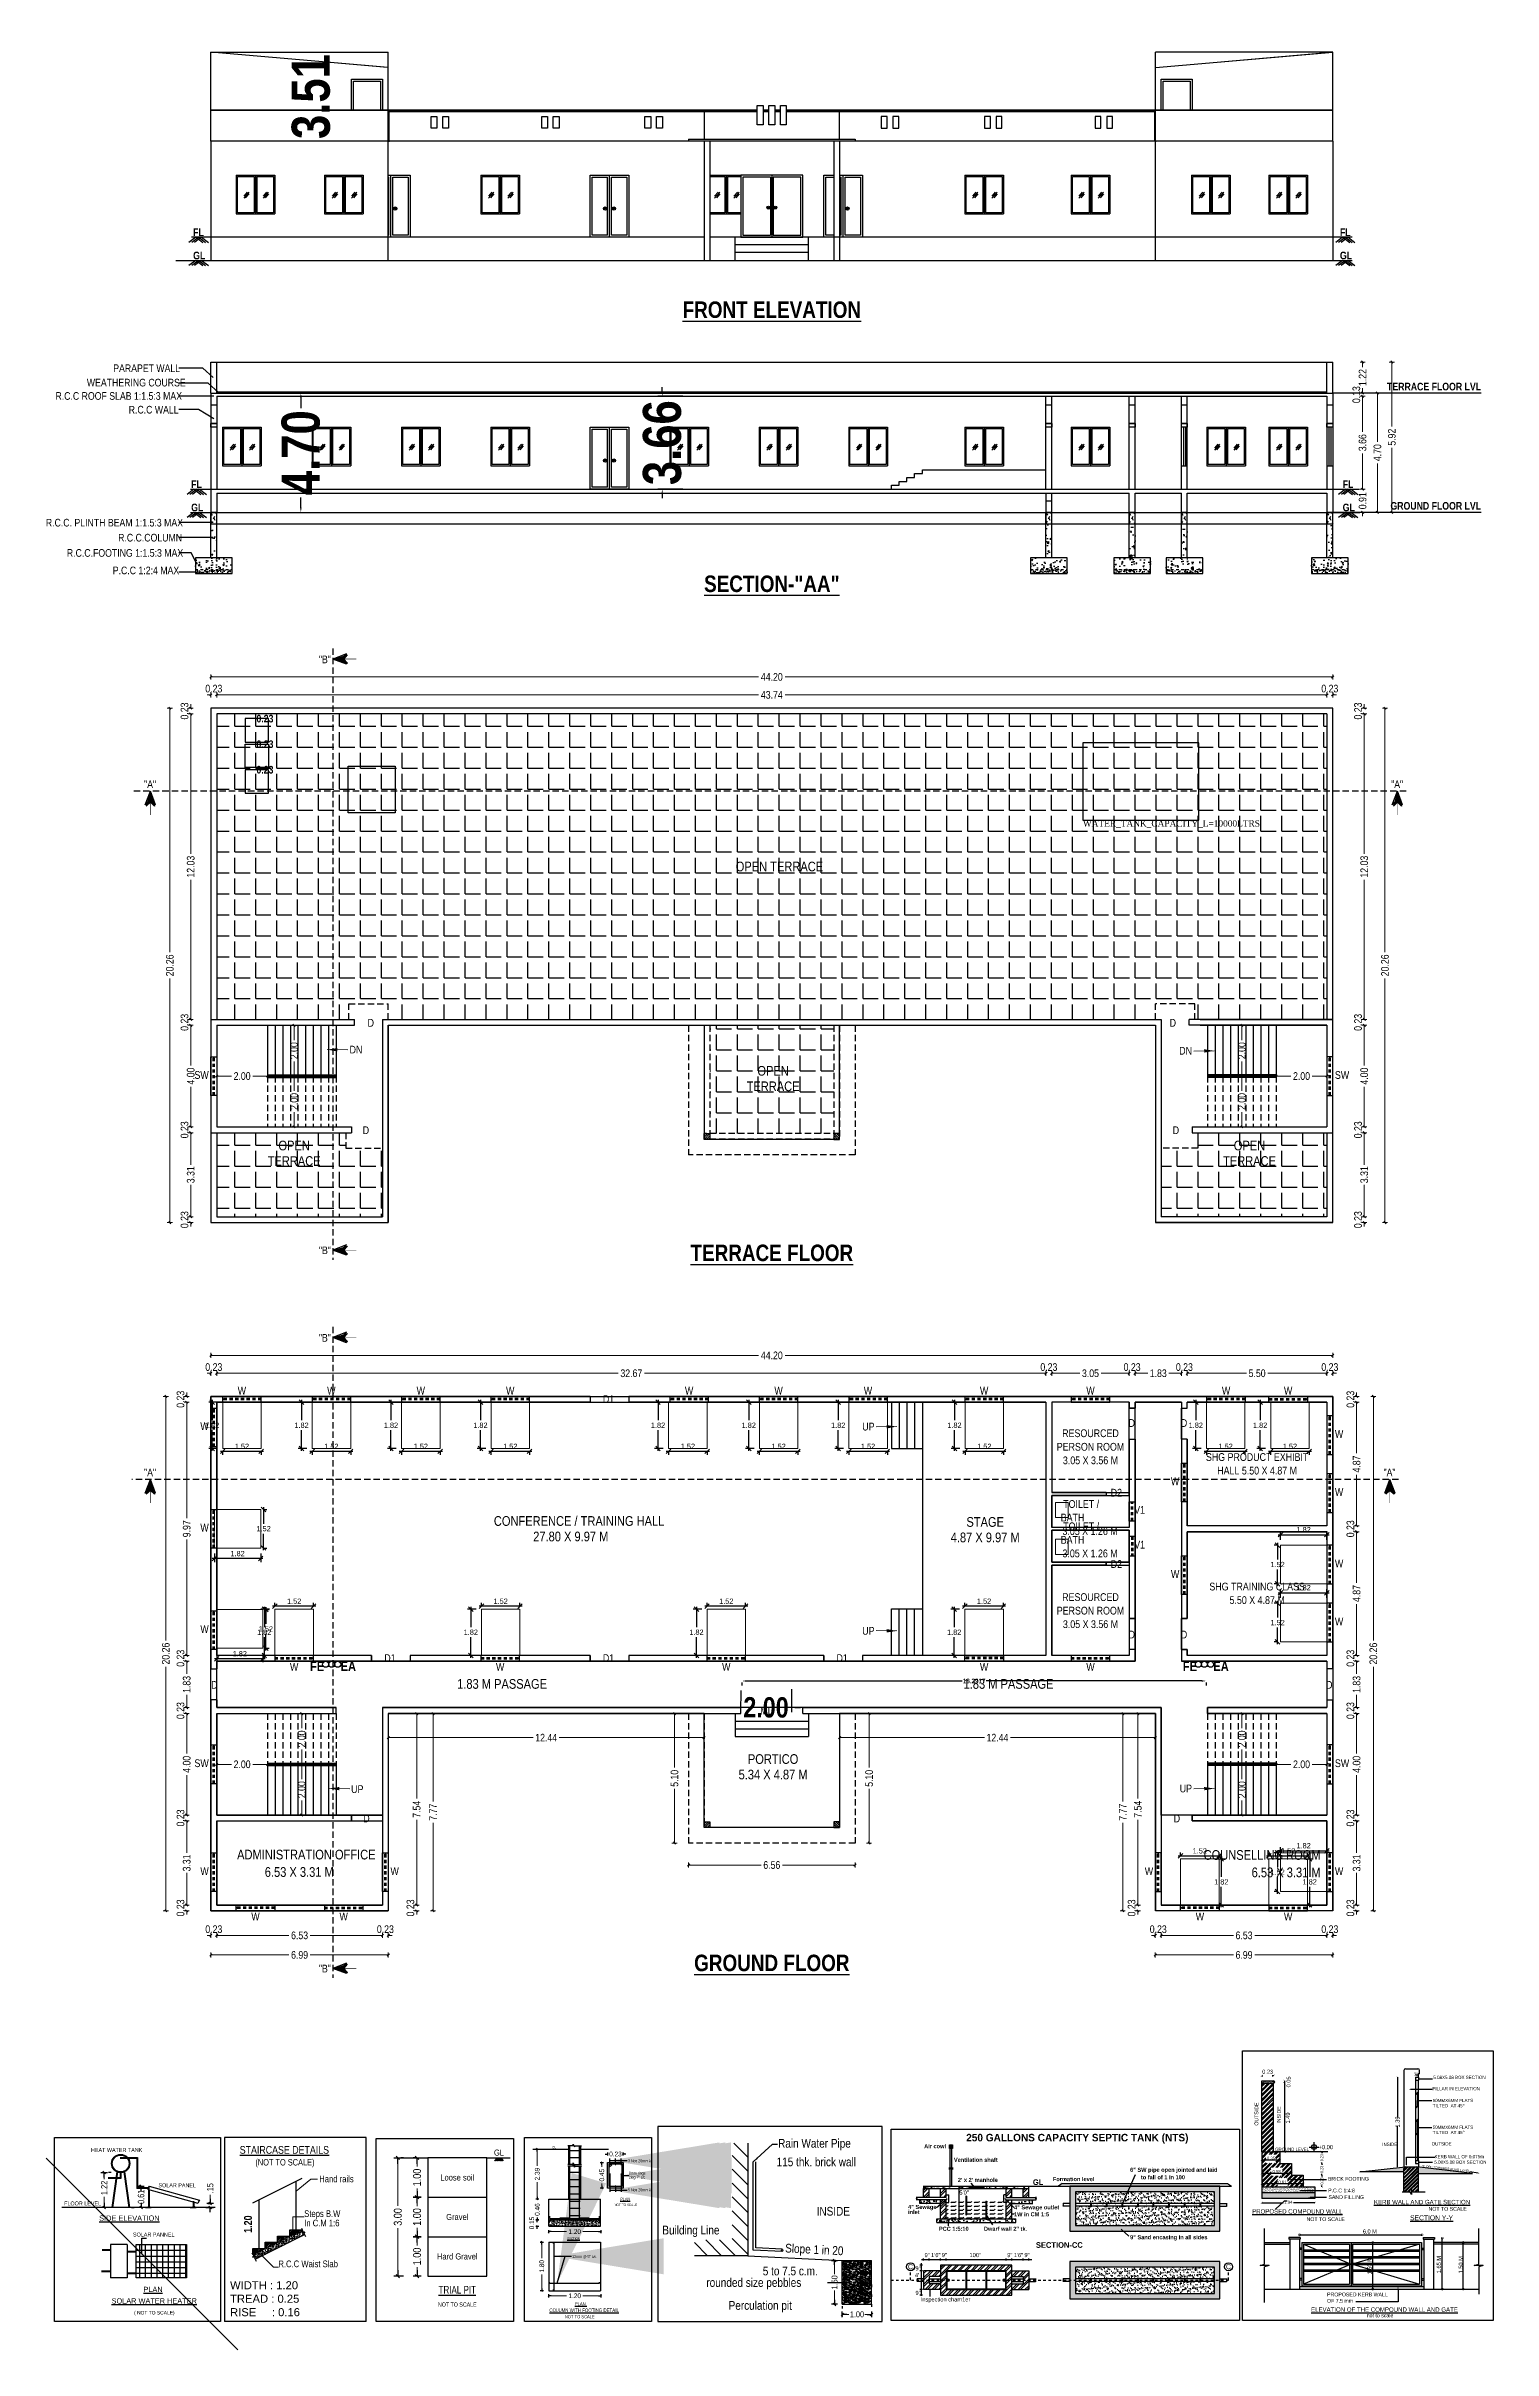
# Model space of a CAD drawing. Header units: metres. Extents: x 113452 to 113666, y -26183 to -26004.
# Drawn here: x 113583.8 to 113640.8, y -26134.4 to -26043.7 of the extents above; entities that cross this region are included whole.
import ezdxf
from ezdxf.enums import TextEntityAlignment as Align
from ezdxf.lldxf.tags import DXFTag

# ---------------------------------------------------------------- set-up
doc = ezdxf.new("R2010")
doc.units = ezdxf.units.M
doc.header["$MEASUREMENT"] = 0
doc.header["$PDMODE"] = 35
for name, pattern in [('ACAD_ISO04W100', [30, 24, -3, 0, -3]), ('DASHED2', [0.375, 0.25, -0.125]), ('DOT', [0.25, 0, -0.25]), ('HIDDEN', [0.375, 0.25, -0.125])]:
    doc.linetypes.add(name, pattern=pattern)
for name, color, linetype in [('BLK_1_FLR_0_AC_ROOM_1', 117, 'Continuous'), ('BLK_1_FLR_0_CARPET_AREA', 25, 'Continuous'), ('BLK_1_FLR_0_EXIT_WIDTH_DOOR', 2, 'Continuous'), ('BLK_1_FLR_0_REGULAR_ROOM_1', 117, 'Continuous'), ('BLK_1_FLR_0_REGULAR_ROOM_2', 117, 'Continuous'), ('BLK_1_FLR_0_WC_BATH', 223, 'Continuous'), ('BLK_1_FLR_0_WC_BATH_HT', 223, 'Continuous'), ('BLK_1_FLR_1_ROOF_AREA', 54, 'Continuous'), ('BLK_1_HT_OF_BLDG', 5, 'Continuous'), ('BLK_1_STAIR_HEADROOM', 55, 'Continuous'), ('Door', 7, 'Continuous'), ('Grid Line', 8, 'Continuous'), ('HATCH', 251, 'Continuous'), ('LVL', 220, 'Continuous'), ('SOLAR_PANEL', 3, 'Continuous'), ('SOLAR_WATER_HEATER', 1, 'Continuous'), ('Text', 7, 'Continuous'), ('WALL', 151, 'Continuous'), ('WATER_TANK_CALCULATION', 150, 'Continuous'), ('Window', 34, 'Continuous')]:
    doc.layers.add(name, color=color, linetype=linetype)
doc.layers.add('BLK_1_FLR_0_BLT_UP_AREA', color=26, linetype='Continuous', plot=False)
for name, color, linetype, lineweight in [('BLK_1_FLR_0_ROOM_1_LIGHT_VENTILATION_1', 232, 'Continuous', 0), ('BLK_1_FLR_0_ROOM_1_LIGHT_VENTILATION_10', 232, 'Continuous', 0), ('BLK_1_FLR_0_ROOM_1_LIGHT_VENTILATION_12', 232, 'Continuous', 0), ('BLK_1_FLR_0_ROOM_1_LIGHT_VENTILATION_13', 232, 'Continuous', 0), ('BLK_1_FLR_0_ROOM_1_LIGHT_VENTILATION_14', 232, 'Continuous', 0), ('BLK_1_FLR_0_ROOM_1_LIGHT_VENTILATION_15', 232, 'Continuous', 0), ('BLK_1_FLR_0_ROOM_1_LIGHT_VENTILATION_16', 232, 'Continuous', 0), ('BLK_1_FLR_0_ROOM_1_LIGHT_VENTILATION_17', 232, 'Continuous', 0), ('BLK_1_FLR_0_ROOM_1_LIGHT_VENTILATION_2', 232, 'Continuous', 0), ('BLK_1_FLR_0_ROOM_1_LIGHT_VENTILATION_20', 232, 'Continuous', 0), ('BLK_1_FLR_0_ROOM_1_LIGHT_VENTILATION_3', 232, 'Continuous', 0), ('BLK_1_FLR_0_ROOM_1_LIGHT_VENTILATION_4', 232, 'Continuous', 0), ('BLK_1_FLR_0_ROOM_1_LIGHT_VENTILATION_5', 232, 'Continuous', 0), ('BLK_1_FLR_0_ROOM_1_LIGHT_VENTILATION_6', 232, 'Continuous', 0), ('BLK_1_FLR_0_ROOM_1_LIGHT_VENTILATION_7', 232, 'Continuous', 0), ('BLK_1_FLR_0_ROOM_1_LIGHT_VENTILATION_8', 232, 'Continuous', 0), ('BLK_1_FLR_0_ROOM_1_LIGHT_VENTILATION_9', 232, 'Continuous', 0), ('BLK_1_FLR_0_WASH', 243, 'Continuous', 5), ('Dimension', 3, 'Continuous', 13), ('DIST_EXIT', 7, 'Continuous', 0), ('fur', 153, 'Continuous', 9)]:
    doc.layers.add(name, color=color, linetype=linetype, lineweight=lineweight)
doc.styles.add('Arial', font='swissc.ttf')
doc.styles.add('Arial-Bold', font='times.ttf')
doc.styles.add('bold', font='GOTHICB.TTF')
doc.styles.add('ED', font='romantic.ttf', dxfattribs={"width": 0.96})
doc.styles.add('EE', font='times.ttf', dxfattribs={"height": 15})
doc.styles.add('IT', font='times.ttf', dxfattribs={"height": 12})
doc.styles.add('regular', font='arial.ttf')
doc.styles.get("Standard").update_dxf_attribs({"font": 'swisscb.ttf'})
doc.styles.add('style', font='ARIALN.TTF', dxfattribs={"height": 9})
doc.styles.add('STYLE1', font='swisscl.ttf')
doc.styles.add('STYLE4', font='arial.ttf', dxfattribs={"height": 1.2})
doc.styles.add('SVN', font='arial.ttf')
doc.styles.add('title text', font='arial.ttf')
tags = doc.linetypes.add('DIVIDE2', pattern=[0.625, 0.25, -0.125, 0, -0.125, 0, -0.125]).pattern_tags.tags
tags[14:15] = [DXFTag(74, 4), DXFTag(75, 0), DXFTag(340, '0'), DXFTag(46, 1.0), DXFTag(50, 0.0), DXFTag(44, 0.0), DXFTag(45, 0.0)]
tags[12:13] = [DXFTag(74, 4), DXFTag(75, 0), DXFTag(340, '0'), DXFTag(46, 1.0), DXFTag(50, 0.0), DXFTag(44, 0.0), DXFTag(45, 0.0)]
tags[10:11] = [DXFTag(74, 4), DXFTag(75, 0), DXFTag(340, '0'), DXFTag(46, 1.0), DXFTag(50, 0.0), DXFTag(44, 0.0), DXFTag(45, 0.0)]
tags[8:9] = [DXFTag(74, 4), DXFTag(75, 0), DXFTag(340, '0'), DXFTag(46, 1.0), DXFTag(50, 0.0), DXFTag(44, 0.0), DXFTag(45, 0.0)]
tags[6:7] = [DXFTag(74, 4), DXFTag(75, 0), DXFTag(340, '0'), DXFTag(46, 1.0), DXFTag(50, 0.0), DXFTag(44, 0.0), DXFTag(45, 0.0)]
tags[4:5] = [DXFTag(74, 4), DXFTag(75, 0), DXFTag(340, '0'), DXFTag(46, 1.0), DXFTag(50, 0.0), DXFTag(44, 0.0), DXFTag(45, 0.0)]
doc.dimstyles.new('Copy of Standard', dxfattribs={"dimtxt": 9, "dimasz": 8, "dimexe": 6, "dimexo": 24, "dimgap": 3, "dimtad": 0, "dimzin": 0, "dimdsep": 46, "dimlunit": 4, "dimtxsty": 'Standard', "dimcen": 0.09, "dimclrd": 1, "dimclre": 1, "dimclrt": 3, "dimadec": 0, "dimazin": 0, "dimtfac": 1, "dimtofl": 0, "dimtmove": 2, "dimatfit": 3, "dimfxl": 0, "dimtolj": 1, "dimtzin": 0, "dimarcsym": 0})
doc.dimstyles.new('FLOOR DIM', dxfattribs={"dimtxt": 0.55, "dimasz": 0.05, "dimexe": 0.075, "dimexo": 0.3, "dimgap": 0.025, "dimtad": 0, "dimdec": 1, "dimzin": 3, "dimdsep": 46, "dimtxsty": 'Standard', "dimblk": 'JM1', "dimcen": -0.09, "dimse1": 1, "dimse2": 1, "dimsd1": 1, "dimsd2": 1, "dimclrd": 5, "dimclre": 250, "dimclrt": 3, "dimazin": 0, "dimtfac": 0.65, "dimtdec": 1, "dimtix": 1, "dimtofl": 0, "dimtmove": 0, "dimatfit": 2, "dimfxl": 0, "dimfrac": 1, "dimtolj": 1, "dimlwd": 18, "dimlwe": -1, "dimarcsym": 0})
doc.dimstyles.new('FLOOR DIM BUILDING DIM', dxfattribs={"dimtxt": 0.3, "dimasz": 0.05, "dimexe": 0.075, "dimexo": 0.3, "dimgap": 0.09, "dimtad": 0, "dimzin": 3, "dimdsep": 46, "dimtxsty": 'Arial', "dimblk": 'JM1', "dimcen": -0.09, "dimse1": 1, "dimse2": 1, "dimclrd": 5, "dimclre": 250, "dimclrt": 3, "dimazin": 0, "dimtfac": 0.65, "dimtix": 1, "dimtofl": 0, "dimtmove": 0, "dimatfit": 2, "dimfxl": 0, "dimfrac": 1, "dimtolj": 1, "dimlwd": 18, "dimlwe": -1, "dimarcsym": 0})
doc.dimstyles.new('PLAN', dxfattribs={"dimtxt": 12, "dimasz": 6, "dimexe": 6, "dimexo": 24, "dimgap": 3, "dimtad": 0, "dimdec": 1, "dimzin": 0, "dimdsep": 46, "dimlunit": 4, "dimtxsty": 'Standard', "dimblk": 'OBLIQUE', "dimcen": 0.09, "dimclrd": 1, "dimclre": 1, "dimclrt": 3, "dimadec": 0, "dimazin": 0, "dimtfac": 1, "dimtdec": 1, "dimtofl": 0, "dimtmove": 2, "dimatfit": 3, "dimldrblk": 'OBLIQUE', "dimfxl": 0, "dimtolj": 1, "dimtzin": 0, "dimarcsym": 0})
doc.dimstyles.get("Standard").update_dxf_attribs({"dimtxt": 1.5, "dimasz": 0.18, "dimexe": 0.18, "dimexo": 0.0625, "dimgap": 0.09, "dimtad": 0, "dimzin": 0, "dimdsep": 46, "dimtxsty": 'Standard', "dimcen": 0.09, "dimse1": 1, "dimse2": 1, "dimsd1": 1, "dimsd2": 1, "dimclrt": 256, "dimadec": 0, "dimazin": 0, "dimtfac": 1, "dimtofl": 0, "dimtmove": 0, "dimatfit": 3, "dimfxl": 0, "dimtolj": 1, "dimtzin": 0, "dimarcsym": 0})
doc.dimstyles.new('STANDARD$0', dxfattribs={"dimtxt": 7, "dimasz": 3, "dimexe": 3, "dimexo": 1, "dimgap": 1.5, "dimtad": 1, "dimdec": 1, "dimzin": 1, "dimdsep": 46, "dimlunit": 4, "dimtxsty": 'Standard', "dimblk": 'OBLIQUE', "dimcen": 0.09375, "dimdle": 1, "dimclrd": 8, "dimclre": 8, "dimclrt": 7, "dimadec": 1, "dimazin": 0, "dimtfac": 1, "dimtdec": 1, "dimtix": 1, "dimtmove": 2, "dimatfit": 3, "dimldrblk": 'ARCHTICK', "dimfxl": 0, "dimfrac": 2, "dimtolj": 1, "dimtzin": 0, "dimarcsym": 0})
doc.dimstyles.new('STY', dxfattribs={"dimscale": 0.9, "dimtxt": 0.23, "dimasz": 0.18, "dimexe": 0.15, "dimexo": 0.6, "dimgap": 0.1, "dimtad": 1, "dimtih": 1, "dimtoh": 1, "dimzin": 0, "dimdsep": 46, "dimtxsty": 'Arial-Bold', "dimblk": 'CLOSEDBLANK', "dimcen": 0.09375, "dimdle": 0.1, "dimse1": 1, "dimse2": 1, "dimadec": 0, "dimazin": 0, "dimtfac": 1, "dimtmove": 2, "dimatfit": 2, "dimfxl": 0, "dimtolj": 1, "dimtzin": 0, "dimarcsym": 0})
doc.dimstyles.new('style1', dxfattribs={"dimtxt": 12, "dimasz": 7, "dimexe": 4, "dimexo": 6, "dimgap": 2, "dimtad": 0, "dimtoh": 1, "dimdec": 1, "dimzin": 3, "dimdsep": 46, "dimlunit": 4, "dimtxsty": 'STYLE1', "dimblk": 'OBLIQUE', "dimcen": 0.09, "dimclrd": 2, "dimclre": 2, "dimclrt": 4, "dimadec": 0, "dimazin": 0, "dimtfac": 0.5, "dimtdec": 1, "dimtofl": 0, "dimtmove": 2, "dimatfit": 3, "dimfxl": 0, "dimtolj": 1, "dimtzin": 0, "dimarcsym": 0})
pattern_1 = [(45, (-38777.77, -24861.55), (-42.41904, 42.41904), []), (45, (-38749.49, -24861.55), (-42.41904, 42.41904), [])]
pattern_2 = [(37.5, (-38777.767, -24861.547), (-0.755789, 23.117869), [0, -18.2368316, 0, -20.3964564, 0, -19.496613]), (7.5, (-38777.767, -24861.547), (21.233631, 33.85987), [0, -9.838291, 0, -16.437144, 0, -6.298906]), (327.5, (-38792.525, -24861.547), (37.363211, 0.067897), [0, -5.998958, 0, -21.596248, 0, -28.1951015]), (317.5, (-38792.525, -24861.547), (36.067253, 10.530277), [0, -2.999479, 0, -14.15754, 0, -16.197186])]
pattern_3 = [(37.5, (-38777.767, -24861.547), (-2.015437, 61.64765), [0, -48.63155, 0, -54.39055, 0, -51.99097]), (7.5, (-38777.77, -24861.55), (56.62302, 90.29299), [0, -26.23544, 0, -43.832385, 0, -16.79708]), (327.5, (-38817.12, -24861.547), (99.63523, 0.18106), [0, -15.99722, 0, -57.589995, 0, -75.18694]), (317.5, (-38817.12, -24861.55), (96.17934, 28.08074), [0, -7.99861, 0, -37.75344, 0, -43.192496])]
pattern_4 = [(37.5, (92955.92725, 5724.55696), (-0.002007312, 0.061399115), [0, -0.04843549, 0, -0.054171273, 0, -0.051781364]), (7.5, (92955.92725, 5724.55696), (0.05639474, 0.08992897), [0, -0.026129673, 0, -0.043655673, 0, -0.016729364]), (327.5, (92955.888055, 5724.55696), (0.099233546, 0.000180328), [0, -0.015932727, 0, -0.057357818, 0, -0.074883818]), (317.5, (92955.888055, 5724.55696), (0.09579159, 0.02796753), [0, -0.007966364, 0, -0.037601236, 0, -0.043018364])]
pattern_5 = [(45, (0, 0), (-0.044194173824, 0.044194173824), [])]

msp = doc.modelspace()

# ---------------------------------------------------------------- texts
at = {"color": 0}
for s, p in [('FL', (113589.58386, -26051.17038)), ('FL', (113634.76564, -26051.17038)), ('GL', (113589.58386, -26052.08478)), ('GL', (113634.76564, -26052.08478)), ('FL', (113589.50664, -26061.09363)), ('FL', (113634.87481, -26061.09363)), ('GL', (113589.50664, -26062.00803)), ('GL', (113634.87481, -26062.00803))]:
    msp.add_text(s, height=0.3, dxfattribs=at).set_placement(p)
at = {"style": 'Arial'}
for s, p in [('"B"', (113594.77435, -26067.84147)), ('"A"', (113587.88719, -26072.7585)), ('"A"', (113637.01955, -26072.7585)), ('"B"', (113594.77435, -26091.11407)), ('"B"', (113594.77435, -26094.56102)), ('"A"', (113587.88719, -26099.86278)), ('"A"', (113636.71931, -26099.86278)), ('"B"', (113594.77435, -26119.39999))]:
    msp.add_text(s, height=0.3, dxfattribs=at).set_placement(p, align=Align.MIDDLE_CENTER)
at = {"linetype": 'ByBlock'}
for s, p in [('FE', (113594.19128, -26107.6872)), ('EA', (113595.39521, -26107.68327)), ('FE', (113628.57612, -26107.6872)), ('EA', (113629.78005, -26107.68327))]:
    msp.add_text(s, height=0.38, dxfattribs=at).set_placement(p)
at = {"char_height": 0.65, "attachment_point": 5}
for s, insert in [('{\\LFRONT ELEVATION}', (113612.38344, -26054.07319)), ('{\\LSECTION-"AA"}', (113612.38344, -26064.86749)), ('{\\LTERRACE FLOOR }', (113612.38344, -26091.21782)), ('{\\LGROUND FLOOR }', (113612.38344, -26119.18173))]:
    msp.add_mtext(s, dxfattribs=dict(at, insert=insert))
at = {"color": 0, "insert": (113640.32597, -26056.94733), "char_height": 0.3, "attachment_point": 3}
msp.add_mtext('TERRACE FLOOR LVL', dxfattribs=at)
at = {"color": 0, "insert": (113640.32597, -26061.64361), "char_height": 0.3, "width": 3.7808982, "attachment_point": 3}
msp.add_mtext('GROUND FLOOR LVL', dxfattribs=at)
at = {"ltscale": 0.3}
for s, insert, char_height, width, attachment_point, line_spacing_factor, style in [('{\\fSwis721 Cn BT|b0|i0|c0|p34;OPEN TERRACE}', (113612.68344, -26075.80752), 0.381, 4.8054992, 2, 0.96, 'EE'), ('{\\fSwis721 Cn BT|b0|i0|c0|p34;OPEN \\PTERRACE}', (113612.43348, -26083.85393), 0.381, 4.8054992, 2, 0.96, 'EE'), ('{\\fSwis721 Cn BT|b0|i0|c0|p34;OPEN \\PTERRACE}', (113593.56344, -26086.79596), 0.381, 4.8054992, 2, 0.96, 'EE'), ('{\\fSwis721 Cn BT|b0|i0|c0|p34;OPEN \\PTERRACE}', (113631.20344, -26086.79596), 0.381, 4.8054992, 2, 0.96, 'EE'), ('{\\fSwis721 Cn BT|b0|i0|c0|p34;RESOURCED PERSON ROOM 3.05 X 3.56 M}', (113624.93844, -26098.16525), 0.3048, 2.6807215, 2, 1.05, 'IT'), ('{\\fSwis721 Cn BT|b0|i0|c0|p34;SHG PRODUCT EXHIBIT HALL 5.50 X 4.87 M}', (113631.50344, -26099.10283), 0.3048, 4.8799725, 2, 1.05, 'IT'), ('{\\fSwis721 Cn BT|b0|i0|c0|p34;\\W1.43304; \\W1;CONFERENCE / TRAINING HALL \\P\\W7.10378;  \\W1;27.80 X 9.97 M}', (113601.2583, -26101.58291), 0.381, 6.549168, 1, 0.96, 'EE'), ('{\\fSwis721 Cn BT|b0|i0|c0|p34;STAGE \\P4.87 X 9.97 M}', (113620.78985, -26101.62064), 0.381, 4.5742319, 2, 0.96, 'EE'), ('{\\fSwis721 Cn BT|b0|i0|c0|p34; TOILET / BATH \\P{\\W0.564116; }3.05 X 1.26 M}', (113623.76642, -26100.95291), 0.3048, 2.2862769, 1, 1.05, 'IT'), ('{\\fSwis721 Cn BT|b0|i0|c0|p34; TOILET / BATH \\P{\\W0.564116; }3.05 X 1.26 M}', (113623.76642, -26103.2065), 0.3048, 2.2862769, 7, 1.05, 'IT'), ('{\\fSwis721 Cn BT|b0|i0|c0|p34;SHG TRAINING CLASS 5.50 X 4.87 M}', (113631.50344, -26104.20283), 0.3048, 3.8775398, 2, 1.05, 'IT'), ('{\\fSwis721 Cn BT|b0|i0|c0|p34;RESOURCED PERSON ROOM 3.05 X 3.56 M}', (113624.93844, -26105.99415), 0.3048, 2.6807215, 8, 1.05, 'IT'), ('{\\fSwis721 Cn BT|b0|i0|c0|p34;1.83 M PASSAGE}', (113599.98492, -26107.99906), 0.381, 5.7005503, 1, 1.08, 'EE'), ('{\\fSwis721 Cn BT|b0|i0|c0|p34;1.83 M PASSAGE}', (113619.93934, -26107.99906), 0.381, 5.7005503, 1, 1.08, 'EE'), ('{\\fSwis721 Cn BT|b0|i0|c0|p34;PORTICO \\P5.34 X 4.87 M}', (113612.43348, -26110.95821), 0.381, 4.8054992, 2, 0.96, 'EE'), ('{\\fSwis721 Cn BT|b0|i0|c0|p34;\\W4.55652; \\W1;ADMINISTRATION OFFICE \\P\\W6.77336;  \\W1;6.53 X 3.31 M }', (113590.76292, -26114.72015), 0.381, 6.1305503, 1, 1.08, 'EE'), ('{\\fSwis721 Cn BT|b0|i0|c0|p34;COUNSELLING ROOM \\P6.53 X 3.31 M }', (113634.00396, -26114.7357), 0.381, 5.7005503, 3, 1.08, 'EE')]:
    msp.add_mtext(s, dxfattribs=dict(at, insert=insert, char_height=char_height, width=width, attachment_point=attachment_point, line_spacing_factor=line_spacing_factor, style=style))
at = {"ltscale": 0.3, "char_height": 0.3048, "style": 'IT'}
for s, insert, width, attachment_point in [('{\\fSwis721 Cn BT|b0|i0|c0|p34;D}', (113596.45792, -26082.00127), 0.3266425, 1), ('{\\fSwis721 Cn BT|b0|i0|c0|p34;D}', (113628.30897, -26082.00127), 0.3266425, 3), ('{\\fSwis721 Cn BT|b0|i0|c0|p34;\\W1.68327; \\W1;DN}', (113595.58308, -26083.05636), 0.7566425, 1), ('{\\fSwis721 Cn BT|b0|i0|c0|p34;DN}', (113628.93724, -26083.10291), 0.3266425, 3), ('{\\fSwis721 Cn BT|b0|i0|c0|p34;D}', (113596.26407, -26086.23227), 0.7566425, 1), ('{\\fSwis721 Cn BT|b0|i0|c0|p34;D}', (113628.42897, -26086.23227), 0.3266425, 3), ('{\\fSwis721 Cn BT|b0|i0|c0|p34;D1}', (113606.17179, -26097.12586), 0.3266425, 9), ('{\\fSwis721 Cn BT|b0|i0|c0|p34;UP}', (113616.42998, -26097.90342), 0.3266425, 3), ('{\\fSwis721 Cn BT|b0|i0|c0|p34;D}', (113626.68921, -26098.06676), 0.3266425, 9), ('{\\fSwis721 Cn BT|b0|i0|c0|p34;D}', (113628.74921, -26098.06676), 0.3266425, 9), ('{\\fSwis721 Cn BT|b0|i0|c0|p34;D2}', (113626.18126, -26100.50665), 0.3266425, 3), ('{\\fSwis721 Cn BT|b0|i0|c0|p34;D2}', (113626.18126, -26103.31741), 0.3266425, 3), ('{\\fSwis721 Cn BT|b0|i0|c0|p34;UP}', (113616.42998, -26106.25599), 0.3266425, 9), ('{\\fSwis721 Cn BT|b0|i0|c0|p34;D}', (113626.68921, -26106.09264), 0.3266425, 3), ('{\\fSwis721 Cn BT|b0|i0|c0|p34;D}', (113628.74921, -26106.09264), 0.3266425, 3), ('{\\fSwis721 Cn BT|b0|i0|c0|p34;D1}', (113597.56118, -26107.32586), 0.3266425, 9), ('{\\fSwis721 Cn BT|b0|i0|c0|p34;D1}', (113606.17179, -26107.32586), 0.3266425, 9), ('{\\fSwis721 Cn BT|b0|i0|c0|p34;D1}', (113615.37627, -26107.32586), 0.3266425, 9), ('{\\fSwis721 Cn BT|b0|i0|c0|p34;D}', (113590.29638, -26108.07441), 0.3266425, 1), ('{\\fSwis721 Cn BT|b0|i0|c0|p34;D}', (113634.47051, -26108.07441), 0.3266425, 3), ('{\\fSwis721 Cn BT|b0|i0|c0|p34;MD}', (113612.4708, -26109.39986), 0.3266425, 9), ('{\\fSwis721 Cn BT|b0|i0|c0|p34;\\W1.73131; \\W1;UP}', (113595.63952, -26112.18155), 0.7566425, 1), ('{\\fSwis721 Cn BT|b0|i0|c0|p34;UP}', (113628.93724, -26112.15595), 0.7566425, 3), ('{\\fSwis721 Cn BT|b0|i0|c0|p34;D}', (113596.28599, -26113.33454), 0.7566425, 1), ('{\\fSwis721 Cn BT|b0|i0|c0|p34;D}', (113628.46885, -26113.33654), 0.7566425, 3)]:
    msp.add_mtext(s, dxfattribs=dict(at, insert=insert, width=width, attachment_point=attachment_point))
at = {"linetype": 'Continuous', "char_height": 0.3048, "style": 'IT'}
for s, insert, width, attachment_point in [('{\\fSwis721 Cn BT|b0|i0|c0|p34;SW}', (113590.19811, -26084.05626), 0.6581561, 3), ('{\\fSwis721 Cn BT|b0|i0|c0|p34;SW}', (113634.56878, -26084.05626), 0.8163303, 1), ('{\\fSwis721 Cn BT|b0|i0|c0|p34;W}', (113591.34038, -26096.79274), 0.8163303, 7), ('{\\fSwis721 Cn BT|b0|i0|c0|p34;W}', (113594.86438, -26096.79274), 0.8163303, 7), ('{\\fSwis721 Cn BT|b0|i0|c0|p34;W}', (113598.38838, -26096.79274), 0.8163303, 7), ('{\\fSwis721 Cn BT|b0|i0|c0|p34;W}', (113601.91238, -26096.79274), 0.8163303, 7), ('{\\fSwis721 Cn BT|b0|i0|c0|p34;W}', (113608.96038, -26096.79274), 0.8163303, 7), ('{\\fSwis721 Cn BT|b0|i0|c0|p34;W}', (113612.48438, -26096.79274), 0.8163303, 7), ('{\\fSwis721 Cn BT|b0|i0|c0|p34;W}', (113616.00838, -26096.79274), 0.8163303, 7), ('{\\fSwis721 Cn BT|b0|i0|c0|p34;W}', (113620.58338, -26096.79274), 0.8163303, 7), ('{\\fSwis721 Cn BT|b0|i0|c0|p34;W}', (113624.77338, -26096.79274), 0.8163303, 7), ('{\\fSwis721 Cn BT|b0|i0|c0|p34;W}', (113630.11638, -26096.79274), 0.8163303, 7), ('{\\fSwis721 Cn BT|b0|i0|c0|p34;W}', (113632.8905, -26096.79274), 0.8163303, 9), ('{\\fSwis721 Cn BT|b0|i0|c0|p34;W}', (113590.19811, -26097.89053), 0.8163303, 3), ('{\\fSwis721 Cn BT|b0|i0|c0|p34;W}', (113634.56878, -26098.19393), 0.8163303, 1), ('{\\fSwis721 Cn BT|b0|i0|c0|p34;W}', (113628.43811, -26100.05853), 0.8163303, 3), ('{\\fSwis721 Cn BT|b0|i0|c0|p34;W}', (113634.56878, -26100.47993), 0.8163303, 1), ('{\\fSwis721 Cn BT|b0|i0|c0|p34;V1}', (113627.0889, -26101.48515), 0.8163303, 9), ('{\\fSwis721 Cn BT|b0|i0|c0|p34;W}', (113590.19811, -26101.88353), 0.8163303, 3), ('{\\fSwis721 Cn BT|b0|i0|c0|p34;V1}', (113627.0889, -26102.85715), 0.8163303, 9), ('{\\fSwis721 Cn BT|b0|i0|c0|p34;W}', (113634.56878, -26103.29393), 0.8163303, 1), ('{\\fSwis721 Cn BT|b0|i0|c0|p34;W}', (113628.43811, -26103.70853), 0.8163303, 3), ('{\\fSwis721 Cn BT|b0|i0|c0|p34;W}', (113590.19811, -26105.87653), 0.8163303, 3), ('{\\fSwis721 Cn BT|b0|i0|c0|p34;W}', (113634.56878, -26105.57993), 0.8163303, 1), ('{\\fSwis721 Cn BT|b0|i0|c0|p34;W}', (113593.7285, -26107.36666), 0.8163303, 3), ('{\\fSwis721 Cn BT|b0|i0|c0|p34;W}', (113601.84581, -26107.36666), 0.8163303, 3), ('{\\fSwis721 Cn BT|b0|i0|c0|p34;W}', (113610.75335, -26107.36666), 0.8163303, 3), ('{\\fSwis721 Cn BT|b0|i0|c0|p34;W}', (113620.58338, -26107.36666), 0.8163303, 1), ('{\\fSwis721 Cn BT|b0|i0|c0|p34;W}', (113625.1035, -26107.36666), 0.8163303, 3), ('{\\fSwis721 Cn BT|b0|i0|c0|p34;SW}', (113590.19811, -26111.16053), 0.8163303, 3), ('{\\fSwis721 Cn BT|b0|i0|c0|p34;SW}', (113634.56878, -26111.16053), 0.8163303, 1), ('{\\fSwis721 Cn BT|b0|i0|c0|p34;W}', (113590.19811, -26115.41193), 0.8163303, 3), ('{\\fSwis721 Cn BT|b0|i0|c0|p34;W}', (113597.35878, -26115.41193), 0.8163303, 1), ('{\\fSwis721 Cn BT|b0|i0|c0|p34;W}', (113627.40811, -26115.41193), 0.8163303, 3), ('{\\fSwis721 Cn BT|b0|i0|c0|p34;W}', (113634.56878, -26115.41193), 0.8163303, 1), ('{\\fSwis721 Cn BT|b0|i0|c0|p34;W}', (113591.87638, -26117.19866), 0.8163303, 1), ('{\\fSwis721 Cn BT|b0|i0|c0|p34;W}', (113595.6805, -26117.19866), 0.8163303, 3), ('{\\fSwis721 Cn BT|b0|i0|c0|p34;W}', (113629.08638, -26117.19866), 0.8163303, 1), ('{\\fSwis721 Cn BT|b0|i0|c0|p34;W}', (113632.8905, -26117.19866), 0.8163303, 3)]:
    msp.add_mtext(s, dxfattribs=dict(at, insert=insert, width=width, attachment_point=attachment_point))
at = {"layer": 'Text', "color": 0, "style": 'Arial'}
for s, p in [('PARAPET WALL', (113586.4361, -26056.52384)), ('R.C.C ROOF SLAB 1:1.5:3 MAX', (113584.15987, -26057.61638)), ('WEATHERING COURSE', (113585.39605, -26057.09072)), ('R.C.C WALL', (113587.04444, -26058.15712)), ('R.C.C. PLINTH BEAM 1:1.5:3 MAX', (113583.78088, -26062.6068)), ('R.C.C.FOOTING 1:1.5:3 MAX', (113584.60866, -26063.79846)), ('R.C.C.COLUMN', (113586.6284, -26063.19724)), ('P.C.C 1:2:4 MAX', (113586.41801, -26064.48726))]:
    msp.add_text(s, height=0.3, dxfattribs=at).set_placement(p)
at = {"layer": 'WATER_TANK_CALCULATION', "linetype": 'ByBlock', "insert": (113624.63985, -26074.17467), "char_height": 0.2537879, "attachment_point": 1, "style": 'ED'}
msp.add_mtext_dynamic_manual_height_columns('WATER_TANK_CAPACITY_L=10000LTRS', width=6.8667001, gutter_width=1.26894, heights=[0], dxfattribs=at)

# ---------------------------------------------------------------- blocks, each defined once
blk = doc.blocks.new('JM1')
at = {"color": 2}
for p, q in [((-3, 0), (0, 0)), ((-0.88, -0.88), (0.88, 0.88)), ((0, 2), (0, -2))]:
    blk.add_line(p, q, dxfattribs=at)
blk = doc.blocks.new('*D8')
at = {"color": 250, "linetype": 'DOT'}
for p, q in [((77524.033, -26832.199), (77523.989, -26832.199)), ((77524.033, -26833.199), (77523.989, -26833.199))]:
    blk.add_line(p, q, dxfattribs=at)
at = {"color": 5, "lineweight": 18}
for p, q in [((77524.064, -26832.249), (77524.064, -26832.424)), ((77524.064, -26833.149), (77524.064, -26832.974))]:
    blk.add_line(p, q, dxfattribs=at)
at = {"layer": 'Defpoints', "color": 0}
for p in [(77524.064, -26832.199), (77524.333, -26832.199), (77524.333, -26833.199)]:
    blk.add_point(p, dxfattribs=at)
at = {"color": 5, "lineweight": 18, "xscale": 0.05, "yscale": 0.05, "zscale": 0.05}
for p, rotation in [((77524.064, -26832.199), 90), ((77524.064, -26833.199), 270)]:
    blk.add_blockref('JM1', p, dxfattribs=dict(at, rotation=rotation))
at = {"color": 3, "insert": (77524.064, -26832.699), "char_height": 0.2, "attachment_point": 5, "rotation": 90, "style": 'Arial'}
blk.add_mtext('\\A1;1.00', dxfattribs=at)
blk = doc.blocks.new('*D9')
at = {"color": 250, "linetype": 'DOT'}
for p, q in [((77524.033, -26831.199), (77523.501, -26831.199)), ((77524.033, -26834.199), (77523.501, -26834.199))]:
    blk.add_line(p, q, dxfattribs=at)
at = {"color": 5, "lineweight": 18}
for p, q in [((77523.576, -26831.249), (77523.576, -26832.415)), ((77523.576, -26834.149), (77523.576, -26832.983))]:
    blk.add_line(p, q, dxfattribs=at)
at = {"layer": 'Defpoints', "color": 0}
for p in [(77523.576, -26831.199), (77524.333, -26831.199), (77524.333, -26834.199)]:
    blk.add_point(p, dxfattribs=at)
at = {"color": 5, "lineweight": 18, "xscale": 0.05, "yscale": 0.05, "zscale": 0.05}
for p, rotation in [((77523.576, -26831.199), 90), ((77523.576, -26834.199), 270)]:
    blk.add_blockref('JM1', p, dxfattribs=dict(at, rotation=rotation))
at = {"color": 3, "insert": (77523.576, -26832.699), "char_height": 0.2, "attachment_point": 5, "rotation": 90, "style": 'Arial'}
blk.add_mtext('\\A1;3.00', dxfattribs=at)
blk = doc.blocks.new('*D10')
at = {"color": 250, "linetype": 'DOT'}
for p, q in [((77524.033, -26833.199), (77523.989, -26833.199)), ((77524.033, -26834.199), (77523.989, -26834.199))]:
    blk.add_line(p, q, dxfattribs=at)
at = {"color": 5, "lineweight": 18}
for p, q in [((77524.064, -26833.249), (77524.064, -26833.424)), ((77524.064, -26834.149), (77524.064, -26833.974))]:
    blk.add_line(p, q, dxfattribs=at)
at = {"layer": 'Defpoints', "color": 0}
for p in [(77524.064, -26833.199), (77524.333, -26833.199), (77524.333, -26834.199)]:
    blk.add_point(p, dxfattribs=at)
at = {"color": 5, "lineweight": 18, "xscale": 0.05, "yscale": 0.05, "zscale": 0.05}
for p, rotation in [((77524.064, -26833.199), 90), ((77524.064, -26834.199), 270)]:
    blk.add_blockref('JM1', p, dxfattribs=dict(at, rotation=rotation))
at = {"color": 3, "insert": (77524.064, -26833.699), "char_height": 0.2, "attachment_point": 5, "rotation": 90, "style": 'Arial'}
blk.add_mtext('\\A1;1.00', dxfattribs=at)
blk = doc.blocks.new('*D11')
at = {"color": 250, "linetype": 'DOT'}
for p, q in [((77524.033, -26831.199), (77523.989, -26831.199)), ((77524.033, -26832.199), (77523.989, -26832.199))]:
    blk.add_line(p, q, dxfattribs=at)
at = {"color": 5, "lineweight": 18}
for p, q in [((77524.064, -26831.249), (77524.064, -26831.424)), ((77524.064, -26832.149), (77524.064, -26831.974))]:
    blk.add_line(p, q, dxfattribs=at)
at = {"layer": 'Defpoints', "color": 0}
for p in [(77524.064, -26831.199), (77524.333, -26831.199), (77524.333, -26832.199)]:
    blk.add_point(p, dxfattribs=at)
at = {"color": 5, "lineweight": 18, "xscale": 0.05, "yscale": 0.05, "zscale": 0.05}
for p, rotation in [((77524.064, -26831.199), 90), ((77524.064, -26832.199), 270)]:
    blk.add_blockref('JM1', p, dxfattribs=dict(at, rotation=rotation))
at = {"color": 3, "insert": (77524.064, -26831.699), "char_height": 0.2, "attachment_point": 5, "rotation": 90, "style": 'Arial'}
blk.add_mtext('\\A1;1.00', dxfattribs=at)
blk = doc.blocks.new('*D6')
at = {"color": 250, "linetype": 'DOT'}
for p, q in [((77516.444, -26841.376), (77516.444, -26842.41)), ((77517.444, -26841.316), (77517.444, -26842.41))]:
    blk.add_line(p, q, dxfattribs=at)
at = {"color": 5, "lineweight": 18}
for p, q in [((77516.494, -26842.335), (77516.669, -26842.335)), ((77517.394, -26842.335), (77517.219, -26842.335))]:
    blk.add_line(p, q, dxfattribs=at)
at = {"layer": 'Defpoints', "color": 0}
for p in [(77516.444, -26841.076), (77517.444, -26841.016), (77517.444, -26842.335)]:
    blk.add_point(p, dxfattribs=at)
at = {"color": 5, "lineweight": 18, "xscale": 0.05, "yscale": 0.05, "zscale": 0.05, "rotation": 180}
blk.add_blockref('JM1', (77516.444, -26842.335), dxfattribs=at)
at = {"color": 5, "lineweight": 18, "xscale": 0.05, "yscale": 0.05, "zscale": 0.05}
blk.add_blockref('JM1', (77517.444, -26842.335), dxfattribs=at)
at = {"color": 3, "insert": (77516.944, -26842.335), "char_height": 0.2, "attachment_point": 5, "style": 'Arial'}
blk.add_mtext('\\A1;1.00', dxfattribs=at)
blk = doc.blocks.new('*D7')
at = {"color": 250, "linetype": 'DOT'}
for p, q in [((77516.144, -26840.491), (77516.104, -26840.491)), ((77516.144, -26841.991), (77516.104, -26841.991))]:
    blk.add_line(p, q, dxfattribs=at)
at = {"color": 5, "lineweight": 18}
for p, q in [((77516.179, -26840.541), (77516.179, -26840.966)), ((77516.179, -26841.941), (77516.179, -26841.516))]:
    blk.add_line(p, q, dxfattribs=at)
at = {"layer": 'Defpoints', "color": 0}
for p in [(77516.444, -26840.491), (77516.179, -26841.991), (77516.444, -26841.991)]:
    blk.add_point(p, dxfattribs=at)
at = {"color": 5, "lineweight": 18, "xscale": 0.05, "yscale": 0.05, "zscale": 0.05}
for p, rotation in [((77516.179, -26840.491), 90), ((77516.179, -26841.991), 270)]:
    blk.add_blockref('JM1', p, dxfattribs=dict(at, rotation=rotation))
at = {"color": 3, "insert": (77516.179, -26841.241), "char_height": 0.2, "attachment_point": 5, "rotation": 90, "style": 'Arial'}
blk.add_mtext('\\A1;1.50', dxfattribs=at)
blk = doc.blocks.new('A$C6A0C7783')
h = blk.add_hatch()
h.set_pattern_fill('AR-CONC', color=11, scale=15.997221, style=0)
h.set_pattern_definition([(50, (-38777.77, -24424.21), (114.7417, -10.0386), [11.99792, -131.97707]), (355, (-38777.77, -24424.21), (-22.19636, 120.32984), [9.59833, -105.58166]), (100.4514, (-38768.21, -24425.05), (92.54542, 110.29117), [10.19666, -112.16325]), (46.1842, (-38777.77, -24392.22), (170.7289, -26.47844), [17.9969, -197.9656]), (96.6356, (-38763.54, -24394.43), (149.52006, 155.8318), [15.295, -168.24485]), (351.1842, (-38777.77, -24392.22), (149.51993, 155.8319), [14.3975, -158.3725]), (21, (-38761.77, -24400.22), (95.48854, -64.40783), [11.99792, -131.97707]), (326, (-38761.77, -24400.22), (38.9237, 116.00385), [9.59833, -105.58166]), (71.4514, (-38753.81, -24405.59), (134.41227, 51.59592), [10.19666, -112.16325]), (37.5, (-38777.767, -24424.215), (1.94524, 53.253765), [0, -104.30188, 0, -107.18138, 0, -105.98159]), (7.5, (-38777.77, -24424.215), (42.083815, 63.09491), [0, -61.10938, 0, -101.9023, 0, -40.39298]), (327.5, (-38813.44, -24424.215), (85.396753, -3.608153), [0, -39.99305, 0, -124.77832, 0, -165.57123]), (317.5, (-38829.44, -24424.215), (93.29358, 16.01401), [0, -51.99097, 0, -82.8656, 0, -117.57957])])
h.paths.add_polyline_path([(-361, 374), (-361, 406), (-937, 406), (-937, 374)])
h.paths.add_polyline_path([(-1129, 374), (-1129, 406), (-1705, 406), (-1705, 374)])
h.paths.add_polyline_path([(-1489, 182), (-1489, 230), (-1753, 230), (-1753, 182)])
h.paths.add_polyline_path([(-529, -58), (-529, -10), (-1537, -10), (-1537, -58)])
h.paths.add_polyline_path([(-313, 182), (-313, 230), (-577, 230), (-577, 182)])
h = blk.add_hatch()
h.set_pattern_fill('ANSI32', color=11, scale=159.972207, style=0)
h.set_pattern_definition([(45, (-38777.77, -24424.215), (-42.41904, 42.41904), []), (45, (-38749.49, -24424.215), (-42.41904, 42.41904), [])])
h.paths.add_polyline_path([(-1417, 374), (-1489, 374), (-1489, 262), (-1417, 262)])
h.paths.add_polyline_path([(-1417, 230), (-1489, 230), (-1489, -10), (-1417, -10)])
h.paths.add_polyline_path([(-1633, 374), (-1705, 374), (-1705, 262), (-1633, 262)])
h.paths.add_polyline_path([(-577, 374), (-649, 374), (-649, 262), (-577, 262)])
h.paths.add_polyline_path([(-577, 230), (-649, 230), (-649, -10), (-577, -10)])
h.paths.add_polyline_path([(-361, 374), (-433, 374), (-433, 262), (-361, 262)])
h = blk.add_hatch()
h.set_pattern_fill('AR-SAND', color=11, scale=11.997916, style=0)
h.set_pattern_definition(pattern_2)
h.paths.add_polyline_path([(2080, -170), (2080, 406), (161, 406), (161, -170)])
h.paths.add_polyline_path([(2008, -98), (2008, 334), (233, 334), (233, -98)], flags=16)
h = blk.add_hatch()
h.set_pattern_fill('AR-SAND', color=11, scale=31.994441, style=0)
h.set_pattern_definition(pattern_3)
h.paths.add_polyline_path([(233, 334), (233, 182), (425, 182), (425, 190), (433, 190), (433, 182), (625, 182), (625, 190), (633, 190), (633, 182), (825, 182), (825, 190), (833, 190), (833, 182), (1025, 182), (1025, 190), (1033, 190), (1033, 182), (1224, 182), (1224, 190), (1232, 190), (1232, 182), (1424, 182), (1424, 190), (1432, 190), (1432, 182), (1624, 182), (1624, 190), (1632, 190), (1632, 182), (1824, 182), (1824, 190), (1832, 190), (1832, 182), (2008, 182), (2008, 334)])
h.paths.add_polyline_path([(833, 150), (833, 142), (825, 142), (825, 150), (633, 150), (633, 142), (625, 142), (625, 150), (433, 150), (433, 142), (425, 142), (425, 150), (233, 150), (233, -98), (2008, -98), (2008, 150), (1832, 150), (1832, 142), (1824, 142), (1824, 150), (1632, 150), (1632, 142), (1624, 142), (1624, 150), (1432, 150), (1432, 142), (1424, 142), (1424, 150), (1232, 150), (1232, 142), (1224, 142), (1224, 150), (1033, 150), (1033, 142), (1025, 142), (1025, 150)])
h = blk.add_hatch()
h.set_pattern_fill('FLEX', color=11, scale=199.965259, style=0)
h.set_pattern_definition([(0, (-38777.767, -24424.215), (0, 49.991315), [49.99131, -49.99131]), (45, (-38727.776, -24424.215), (3e-15, 49.991315), [12.49783, -45.70274, 12.49783, -70.698395])])
h.paths.add_polyline_path([(-909, 214), (-901, 214), (-901, -10), (-649, -10), (-649, 198), (-681, 198), (-681, 229), (-1157, 229), (-1157, 38), (-1165, 38), (-1165, 229), (-1385, 229), (-1385, 198), (-1417, 198), (-1417, -10), (-909, -10)])
h = blk.add_hatch()
h.set_pattern_fill('AR-SAND', color=11, scale=11.997916, style=0)
h.set_pattern_definition(pattern_2)
h.paths.add_polyline_path([(2080, -1035), (2080, -555), (161, -555), (161, -1035)])
h.paths.add_polyline_path([(233, -963), (233, -627), (2008, -627), (2008, -963)], flags=16)
h = blk.add_hatch()
h.set_pattern_fill('ANSI32', color=11, scale=159.972207, style=0)
h.set_pattern_definition(pattern_1)
h.paths.add_polyline_path([(-361, -675), (-577, -675), (-577, -747), (-433, -747), (-433, -843), (-577, -843), (-577, -915), (-361, -915)])
h.paths.add_polyline_path([(-1633, -747), (-1489, -747), (-1489, -675), (-1705, -675), (-1705, -915), (-1489, -915), (-1489, -843), (-1633, -843)])
h = blk.add_hatch()
h.set_pattern_fill('ANSI32', color=11, scale=159.972207, style=0)
h.set_pattern_definition(pattern_1)
h.paths.add_polyline_path([(-577, -603), (-1489, -603), (-1489, -987), (-577, -987)])
h.paths.add_polyline_path([(-649, -675), (-649, -915), (-1417, -915), (-1417, -675)], flags=16)
h = blk.add_hatch()
h.set_pattern_fill('AR-SAND', color=11, scale=31.994441, style=0)
h.set_pattern_definition(pattern_3)
h.paths.add_polyline_path([(2008, -963), (2008, -811), (1832, -811), (1832, -819), (1824, -819), (1824, -811), (1632, -811), (1632, -819), (1624, -819), (1624, -811), (1432, -811), (1432, -819), (1424, -819), (1424, -811), (1232, -811), (1232, -819), (1224, -819), (1224, -811), (1033, -811), (1033, -819), (1025, -819), (1025, -811), (833, -811), (833, -819), (825, -819), (825, -811), (633, -811), (633, -819), (625, -819), (625, -811), (433, -811), (433, -819), (425, -819), (425, -811), (233, -811), (233, -963)])
h.paths.add_polyline_path([(1224, -779), (1224, -771), (1232, -771), (1232, -779), (1424, -779), (1424, -771), (1432, -771), (1432, -779), (1624, -779), (1624, -771), (1632, -771), (1632, -779), (1824, -779), (1824, -771), (1832, -771), (1832, -779), (2008, -779), (2008, -627), (233, -627), (233, -779), (425, -779), (425, -771), (433, -771), (433, -779), (625, -779), (625, -771), (633, -771), (633, -779), (825, -779), (825, -771), (833, -771), (833, -779), (1025, -779), (1025, -771), (1033, -771), (1033, -779)])
for p, q in [((-1375, 884), (-1375, 932)), ((-1375, 932), (-1335, 932)), ((-1335, 884), (-1375, 884)), ((-1367, 639), (-1367, 884)), ((-1365, 891), (-1365, 923)), ((-1355, 891), (-1355, 923)), ((-1345, 891), (-1345, 923)), ((-1343, 639), (-1343, 884)), ((-1335, 932), (-1335, 884)), ((-1382, 639), (-1360, 639)), ((-1382, 627), (-1360, 627)), ((-1367, 406), (-1367, 627)), ((-1353, 639), (-1329, 639)), ((-1353, 627), (-1329, 627)), ((-1343, 406), (-1343, 627)), ((-1705, 406), (-361, 406)), ((-1705, 406), (-1705, 374)), ((-1633, 374), (-1705, 374)), ((-1705, 374), (-361, 374)), ((-1705, 262), (-1705, 374)), ((-1633, 262), (-1633, 374)), ((-1489, 262), (-1489, 374)), ((-1489, 374), (-1417, 374)), ((-1417, 262), (-1417, 374)), ((-1252, 379), (-1260, 369)), ((-1256, 385), (-1256, -17)), ((-1101, 442), (-1056, 390)), ((-649, 262), (-649, 374)), ((-649, 374), (-577, 374)), ((-577, 262), (-577, 374)), ((-433, 374), (-361, 374)), ((-433, 261), (-433, 374)), ((-361, 406), (2225, 406)), ((-361, 374), (-361, 406)), ((-361, 262), (-361, 374)), ((66, 438), (16, 406)), ((66, 438), (2175, 438)), ((2080, 406), (161, 406)), ((161, 406), (161, -170)), ((2008, 334), (233, 334)), ((233, 334), (233, -98)), ((995, 551), (825, 166)), ((2008, -98), (2008, 334)), ((2080, -170), (2080, 406)), ((2175, 438), (2225, 406)), ((-1795, 267), (-1795, 249)), ((-1417, 262), (-1795, 262)), ((-1795, 243), (-1795, 225)), ((-1417, 230), (-1795, 230)), ((-1489, 230), (-1753, 230)), ((-1753, 182), (-1753, 230)), ((-1489, 182), (-1753, 182)), ((-1405, 245), (-1542, 130)), ((-1489, -10), (-1489, 230)), ((-1417, 262), (-1417, 294)), ((-1417, 294), (-1385, 294)), ((-1417, -10), (-1417, 230)), ((-1417, 198), (-1385, 198)), ((-1385, 198), (-1385, 294)), ((-1165, 278), (-1165, 38)), ((-1157, 278), (-1165, 278)), ((-1165, 38), (-1157, 38)), ((-1157, 278), (-1157, 38)), ((-909, 214), (-909, -10)), ((-909, 214), (-901, 214)), ((-901, 214), (-901, -10)), ((-901, 29), (-825, -88)), ((-681, 198), (-681, 294)), ((-649, 294), (-681, 294)), ((-649, 198), (-681, 198)), ((-667, 247), (-553, 134)), ((-649, 262), (-649, 294)), ((-649, 262), (-271, 262)), ((-649, -10), (-649, 230)), ((-649, 230), (-271, 230)), ((-577, -10), (-577, 230)), ((-577, 230), (-313, 230)), ((-577, 182), (-313, 182)), ((-574, 53), (-548, 53)), ((-313, 182), (-313, 230)), ((-271, 267), (-271, 249)), ((-271, 243), (-271, 225)), ((76, 187), (76, 169)), ((161, 182), (76, 182)), ((76, 163), (76, 145)), ((161, 150), (76, 150)), ((2008, 182), (233, 182)), ((2008, 150), (233, 150)), ((425, 190), (425, 142)), ((433, 190), (425, 190)), ((433, 142), (425, 142)), ((433, 190), (433, 142)), ((625, 190), (625, 142)), ((633, 190), (625, 190)), ((633, 142), (625, 142)), ((633, 190), (633, 142)), ((825, 190), (825, 142)), ((833, 190), (825, 190)), ((833, 142), (825, 142)), ((833, 190), (833, 142)), ((1025, 190), (1025, 142)), ((1033, 190), (1025, 190)), ((1033, 142), (1025, 142)), ((1033, 190), (1033, 142)), ((1224, 190), (1224, 142)), ((1232, 190), (1224, 190)), ((1232, 142), (1224, 142)), ((1232, 190), (1232, 142)), ((1424, 190), (1424, 142)), ((1432, 190), (1424, 190)), ((1432, 142), (1424, 142)), ((1432, 190), (1432, 142)), ((1624, 190), (1624, 142)), ((1632, 190), (1624, 190)), ((1632, 142), (1624, 142)), ((1632, 190), (1632, 142)), ((1824, 190), (1824, 142)), ((1832, 190), (1824, 190)), ((1832, 142), (1824, 142)), ((1832, 190), (1832, 142)), ((2080, 182), (2165, 182)), ((2080, 150), (2165, 150)), ((2165, 187), (2165, 169)), ((2165, 163), (2165, 145)), ((-1537, -58), (-1537, -10)), ((-1537, -10), (-529, -10)), ((-1537, -58), (-529, -58)), ((-1392, -36), (-1392, -101)), ((-1252, -5), (-1260, -15)), ((-529, -58), (-529, -10)), ((161, -170), (2080, -170)), ((233, -98), (2008, -98)), ((818, -142), (915, -233)), ((-1737, -576), (-1737, -993)), ((-1733, -532), (-324, -532)), ((-1705, -544), (-1705, -520)), ((-1633, -544), (-1633, -520)), ((-1489, -544), (-1489, -520)), ((-1417, -544), (-1417, -520)), ((-649, -544), (-649, -520)), ((-577, -544), (-577, -520)), ((-433, -544), (-433, -520)), ((-361, -544), (-361, -520)), ((2080, -555), (161, -555)), ((161, -555), (161, -1035)), ((2080, -1035), (2080, -555)), ((-1789, -775), (-1789, -792)), ((-1705, -779), (-1789, -779)), ((-1789, -798), (-1789, -816)), ((-1705, -811), (-1789, -811)), ((-1721, -603), (-1752, -603)), ((-1721, -675), (-1752, -675)), ((-1489, -675), (-1705, -675)), ((-1705, -675), (-1705, -915)), ((-1489, -747), (-1633, -747)), ((-1633, -747), (-1633, -843)), ((-1633, -779), (-1489, -779)), ((-1633, -811), (-1489, -811)), ((-1489, -843), (-1633, -843)), ((-1489, -603), (-1489, -987)), ((-577, -603), (-1489, -603)), ((-1417, -675), (-1417, -915)), ((-649, -675), (-1417, -675)), ((-1409, -683), (-1409, -907)), ((-1165, -683), (-1409, -683)), ((-1165, -683), (-1165, -907)), ((-1157, -683), (-1157, -907)), ((-909, -683), (-1157, -683)), ((-909, -683), (-909, -907)), ((-657, -683), (-901, -683)), ((-901, -683), (-901, -907)), ((-657, -907), (-657, -683)), ((-649, -915), (-649, -675)), ((-577, -987), (-577, -603)), ((-577, -675), (-361, -675)), ((-577, -747), (-433, -747)), ((-577, -779), (-433, -779)), ((-577, -811), (-433, -811)), ((-577, -843), (-433, -843)), ((-433, -747), (-433, -843)), ((-361, -675), (-361, -915)), ((-361, -779), (-277, -779)), ((-361, -811), (-277, -811)), ((-277, -775), (-277, -792)), ((-277, -798), (-277, -816)), ((76, -775), (76, -792)), ((161, -779), (76, -779)), ((76, -798), (76, -816)), ((161, -811), (76, -811)), ((2008, -627), (233, -627)), ((233, -627), (233, -963)), ((2008, -779), (233, -779)), ((2008, -811), (233, -811)), ((425, -771), (425, -819)), ((433, -771), (425, -771)), ((433, -819), (425, -819)), ((433, -771), (433, -819)), ((633, -771), (625, -771)), ((625, -771), (625, -819)), ((633, -819), (625, -819)), ((633, -771), (633, -819)), ((833, -771), (825, -771)), ((825, -771), (825, -819)), ((833, -819), (825, -819)), ((833, -771), (833, -819)), ((1033, -771), (1025, -771)), ((1025, -771), (1025, -819)), ((1033, -819), (1025, -819)), ((1033, -771), (1033, -819)), ((1232, -771), (1224, -771)), ((1224, -771), (1224, -819)), ((1232, -819), (1224, -819)), ((1232, -771), (1232, -819)), ((1432, -771), (1424, -771)), ((1424, -771), (1424, -819)), ((1432, -819), (1424, -819)), ((1432, -771), (1432, -819)), ((1632, -771), (1624, -771)), ((1624, -771), (1624, -819)), ((1632, -819), (1624, -819)), ((1632, -771), (1632, -819)), ((1832, -771), (1824, -771)), ((1824, -771), (1824, -819)), ((1832, -819), (1824, -819)), ((1832, -771), (1832, -819)), ((2008, -963), (2008, -627)), ((2080, -779), (2165, -779)), ((2080, -811), (2165, -811)), ((2165, -775), (2165, -792)), ((2165, -798), (2165, -816)), ((-1721, -915), (-1752, -915)), ((-1721, -987), (-1752, -987)), ((-1489, -915), (-1705, -915)), ((-1626, -906), (-1626, -1005)), ((-1489, -987), (-577, -987)), ((-1417, -915), (-649, -915)), ((-1409, -907), (-1165, -907)), ((-1157, -907), (-909, -907)), ((-901, -907), (-657, -907)), ((-577, -915), (-361, -915)), ((161, -1035), (2080, -1035)), ((233, -963), (2008, -963))]:
    blk.add_line(p, q)
at = {"ltscale": 3}
for p, q in [((-1129, 406), (-1129, 374)), ((-937, 406), (-937, 374))]:
    blk.add_line(p, q, dxfattribs=at)
at = {"color": 3}
for p, q in [((-1129, 390), (-937, 390)), ((-1129, 382), (-937, 382))]:
    blk.add_line(p, q, dxfattribs=at)
at = {"linetype": 'ACAD_ISO04W100'}
for p, q in [((-2121, -795), (2189, -795)), ((-1871, -795), (-1871, -675)), ((2189, -795), (2189, -675))]:
    blk.add_line(p, q, dxfattribs=at)
at = {"ltscale": 3}
blk.add_lwpolyline([(-2121, 1131), (2331, 1131), (2331, -1309), (-2121, -1309)], close=True, dxfattribs=at)
for centre, radius in [((-1871, -624), 51.2), ((2189, -624), 51.2), ((-1393, -795), 16), ((-673, -795), 16)]:
    blk.add_circle(centre, radius)
for points in [[(-1360, 639), (-1356, 643), (-1357, 635), (-1353, 639)], [(-1360, 627), (-1356, 631), (-1357, 622), (-1353, 627)], [(-1795, 249), (-1790, 245), (-1795, 246), (-1800, 246), (-1795, 243)], [(-271, 249), (-276, 245), (-271, 246), (-266, 246), (-271, 243)], [(76, 169), (81, 165), (76, 166), (71, 166), (76, 163)], [(2165, 169), (2160, 165), (2165, 166), (2170, 166), (2165, 163)], [(-1789, -792), (-1785, -796), (-1789, -795), (-1794, -795), (-1789, -798)], [(-277, -792), (-281, -796), (-277, -795), (-272, -795), (-277, -798)], [(76, -792), (81, -796), (76, -795), (71, -795), (76, -798)], [(2165, -792), (2160, -796), (2165, -795), (2170, -795), (2165, -798)]]:
    blk.add_spline(points, degree=3)
for points, knots in [([(-1360, 639), (-1358, 641), (-1354, 648), (-1360, 631), (-1355, 636), (-1353, 639)], [0, 0, 0, 0, 1.579128, 3.621447, 4.969523, 4.969523, 4.969523, 4.969523]), ([(-1360, 639), (-1358, 641), (-1354, 648), (-1360, 631), (-1355, 636), (-1353, 639)], [0, 0, 0, 0, 1.579128, 3.621447, 4.969523, 4.969523, 4.969523, 4.969523]), ([(-1360, 639), (-1358, 641), (-1354, 648), (-1360, 631), (-1355, 636), (-1353, 639)], [0, 0, 0, 0, 1.579128, 3.621447, 4.969523, 4.969523, 4.969523, 4.969523]), ([(-1360, 627), (-1359, 629), (-1354, 635), (-1360, 617), (-1355, 624), (-1353, 627)], [0, 0, 0, 0, 1.383265, 3.52748, 5.103784, 5.103784, 5.103784, 5.103784]), ([(-1360, 627), (-1359, 629), (-1354, 635), (-1360, 617), (-1355, 624), (-1353, 627)], [0, 0, 0, 0, 1.383265, 3.52748, 5.103784, 5.103784, 5.103784, 5.103784]), ([(-1360, 627), (-1359, 629), (-1354, 635), (-1360, 617), (-1355, 624), (-1353, 627)], [0, 0, 0, 0, 1.383265, 3.52748, 5.103784, 5.103784, 5.103784, 5.103784]), ([(-1795, 249), (-1792, 247), (-1788, 244), (-1795, 246), (-1802, 247), (-1798, 244), (-1795, 243)], [0, 0, 0, 0, 1.482404, 2.572742, 3.733465, 5.119708, 5.119708, 5.119708, 5.119708]), ([(-1795, 249), (-1792, 247), (-1788, 244), (-1795, 246), (-1802, 247), (-1798, 244), (-1795, 243)], [0, 0, 0, 0, 1.482404, 2.572742, 3.733465, 5.119708, 5.119708, 5.119708, 5.119708]), ([(-1795, 249), (-1792, 247), (-1788, 244), (-1795, 246), (-1802, 247), (-1798, 244), (-1795, 243)], [0, 0, 0, 0, 1.482404, 2.572742, 3.733465, 5.119708, 5.119708, 5.119708, 5.119708]), ([(-271, 249), (-274, 247), (-278, 244), (-271, 246), (-264, 247), (-269, 244), (-271, 243)], [0, 0, 0, 0, 1.482404, 2.572742, 3.733465, 5.119708, 5.119708, 5.119708, 5.119708]), ([(-271, 249), (-274, 247), (-278, 244), (-271, 246), (-264, 247), (-269, 244), (-271, 243)], [0, 0, 0, 0, 1.482404, 2.572742, 3.733465, 5.119708, 5.119708, 5.119708, 5.119708]), ([(76, 169), (79, 167), (83, 164), (76, 166), (69, 167), (74, 164), (76, 163)], [0, 0, 0, 0, 1.482404, 2.572742, 3.733465, 5.119708, 5.119708, 5.119708, 5.119708]), ([(76, 169), (79, 167), (83, 164), (76, 166), (69, 167), (74, 164), (76, 163)], [0, 0, 0, 0, 1.482404, 2.572742, 3.733465, 5.119708, 5.119708, 5.119708, 5.119708]), ([(-1789, -795), (-1789, -795), (-1791, -795), (-1794, -795), (-1794, -795), (-1794, -795)], [2.488942, 2.488942, 2.488942, 2.488942, 2.572742, 3.733465, 3.939522, 3.939522, 3.939522, 3.939522]), ([(-1789, -795), (-1789, -795), (-1791, -795), (-1794, -795), (-1794, -795), (-1794, -795)], [2.488942, 2.488942, 2.488942, 2.488942, 2.572742, 3.733465, 3.939522, 3.939522, 3.939522, 3.939522]), ([(-1785, -795), (-1785, -796), (-1784, -797), (-1787, -796), (-1789, -795)], [0.965838, 0.965838, 0.965838, 0.965838, 1.482404, 2.488942, 2.488942, 2.488942, 2.488942]), ([(-1785, -795), (-1785, -796), (-1784, -797), (-1787, -796), (-1789, -795)], [0.965838, 0.965838, 0.965838, 0.965838, 1.482404, 2.488942, 2.488942, 2.488942, 2.488942]), ([(-281, -795), (-281, -796), (-282, -797), (-279, -796), (-277, -795)], [0.965838, 0.965838, 0.965838, 0.965838, 1.482404, 2.488942, 2.488942, 2.488942, 2.488942]), ([(-281, -795), (-281, -796), (-282, -797), (-279, -796), (-277, -795)], [0.965838, 0.965838, 0.965838, 0.965838, 1.482404, 2.488942, 2.488942, 2.488942, 2.488942]), ([(-277, -795), (-277, -795), (-275, -795), (-272, -795), (-272, -795), (-272, -795)], [2.488942, 2.488942, 2.488942, 2.488942, 2.572742, 3.733465, 3.939522, 3.939522, 3.939522, 3.939522]), ([(-277, -795), (-277, -795), (-275, -795), (-272, -795), (-272, -795), (-272, -795)], [2.488942, 2.488942, 2.488942, 2.488942, 2.572742, 3.733465, 3.939522, 3.939522, 3.939522, 3.939522]), ([(77, -795), (77, -795), (74, -795), (71, -795), (71, -795), (71, -795)], [2.488942, 2.488942, 2.488942, 2.488942, 2.572742, 3.733465, 3.939522, 3.939522, 3.939522, 3.939522]), ([(77, -795), (77, -795), (74, -795), (71, -795), (71, -795), (71, -795)], [2.488942, 2.488942, 2.488942, 2.488942, 2.572742, 3.733465, 3.939522, 3.939522, 3.939522, 3.939522]), ([(80, -795), (81, -796), (81, -797), (79, -796), (77, -795)], [0.965838, 0.965838, 0.965838, 0.965838, 1.482404, 2.488942, 2.488942, 2.488942, 2.488942]), ([(80, -795), (81, -796), (81, -797), (79, -796), (77, -795)], [0.965838, 0.965838, 0.965838, 0.965838, 1.482404, 2.488942, 2.488942, 2.488942, 2.488942])]:
    blk.add_open_spline(points, degree=3, knots=knots)
for points in [[(-1794, -795), (-1794, -796), (-1792, -797), (-1789, -798)], [(-1794, -795), (-1794, -796), (-1792, -797), (-1789, -798)], [(-1789, -792), (-1788, -793), (-1786, -795), (-1785, -795)], [(-1789, -792), (-1788, -793), (-1786, -795), (-1785, -795)], [(-277, -792), (-278, -793), (-280, -795), (-281, -795)], [(-277, -792), (-278, -793), (-280, -795), (-281, -795)], [(-272, -795), (-272, -796), (-275, -797), (-277, -798)], [(-272, -795), (-272, -796), (-275, -797), (-277, -798)], [(71, -795), (72, -796), (74, -797), (76, -798)], [(71, -795), (72, -796), (74, -797), (76, -798)], [(76, -792), (78, -793), (79, -795), (80, -795)], [(76, -792), (78, -793), (79, -795), (80, -795)]]:
    blk.add_open_spline(points, degree=3)
at = {"layer": 'fur', "color": 0, "ltscale": 0.25}
blk.add_line((1203, -1309), (-576, -1309), dxfattribs=at)
for s, height, style, p in [('Air cowl', 52, 'bold', (-1698, 889)), ('250 GALLONS CAPACITY SEPTIC TANK (NTS)', 95.98, 'bold', (-1161, 977)), ('Ventilation shaft', 51.99, 'bold', (-1318, 715)), ('6" SW pipe open jointed and laid', 51.99, 'bold', (932, 588)), ("2' x 2' manhole", 51.99, 'bold', (-1267, 459)), ('5\'0"', 52, 'regular', (-1248, 298)), ('GL', 72, 'bold', (-310, 420)), ('Formation level', 51.99, 'bold', (-54, 469)), ('to fall of 1 in 100', 51.99, 'bold', (1070, 493)), ('4" Sewage ', 52, 'bold', (-1903, 114)), ('inlet', 52, 'bold', (-1903, 49)), ('4" Sewage outlet ', 51.99, 'bold', (-550, 109)), ('1W in CM 1:5', 51.99, 'bold', (-550, 20)), ('PCC 1:5:10', 52, 'bold', (-1509, -165)), ('Dwarf wall 2" tk.', 51.99, 'bold', (-935, -165)), ('9" Sand encasing in all sides', 51.99, 'bold', (932, -273)), ('9"', 52, 'regular', (-1693, -501)), ('1\'6"', 52, 'regular', (-1610, -501)), ('9"', 52, 'regular', (-1474, -501)), ('100"', 52, 'regular', (-1119, -501)), ('9"', 52, 'regular', (-637, -501)), ('1\'6"', 52, 'regular', (-554, -501)), ('9"', 52, 'regular', (-418, -501)), ('SECTION-CC', 72, 'bold', (-271, -382)), ('C', 64, 'regular', (-1905, -655)), ("4'", 52, 'regular', (-1815, -756)), ('9"', 52, 'regular', (-1809, -671)), ('C', 64, 'regular', (2156, -655)), ('9"', 52, 'regular', (-1809, -983)), ('Inspection cham1er', 51.99, 'regular', (-1742, -1067))]:
    blk.add_text(s, height=height, dxfattribs=dict(style=style)).set_placement(p)
blk = doc.blocks.new('*D31')
at = {"layer": 'Defpoints', "color": 0}
for p in [(111199.29, -25955.44), (111198.58, -25958.54), (111199.29, -25958.54)]:
    blk.add_point(p, dxfattribs=at)
at = {"color": 3, "insert": (111198.58, -25956.99), "char_height": 0.5, "attachment_point": 5, "rotation": 90}
blk.add_mtext('\\A1;1.20', dxfattribs=at)
blk = doc.blocks.new('_ArchTick')
at = {"color": 0, "linetype": 'ByBlock', "const_width": 0.15}
blk.add_lwpolyline([(-0.5, -0.5), (0.5, 0.5)], dxfattribs=at)
blk = doc.blocks.new('_DotSmall')
at = {"color": 0, "linetype": 'ByBlock', "const_width": 0.5}
blk.add_lwpolyline([(-0.0625, 0, 1), (0.0625, 0, 1)], format="xyb", close=True, dxfattribs=at)
blk = doc.blocks.new('*D15')
at = {"color": 250, "linetype": 'DOT'}
for p, q in [((77523.081, -26837.07), (77522.787, -26837.07)), ((77523.085, -26838.163), (77522.787, -26838.163))]:
    blk.add_line(p, q, dxfattribs=at)
at = {"color": 5, "lineweight": 18}
for p, q in [((77522.862, -26837.12), (77522.862, -26837.276)), ((77522.862, -26838.113), (77522.862, -26837.825))]:
    blk.add_line(p, q, dxfattribs=at)
at = {"layer": 'Defpoints', "color": 0}
for p in [(77522.862, -26837.07), (77523.381, -26837.07), (77523.385, -26838.163)]:
    blk.add_point(p, dxfattribs=at)
at = {"color": 5, "lineweight": 18, "xscale": 0.05, "yscale": 0.05, "zscale": 0.05}
for p, rotation in [((77522.862, -26837.07), 90), ((77522.862, -26838.163), 270)]:
    blk.add_blockref('JM1', p, dxfattribs=dict(at, rotation=rotation))
at = {"color": 3, "lineweight": -2, "insert": (77522.862, -26837.55), "char_height": 0.2, "attachment_point": 5, "rotation": 90, "style": 'Arial'}
blk.add_mtext('\\A1;1.22', dxfattribs=at)
blk = doc.blocks.new('*D16')
at = {"color": 5, "lineweight": 18}
for p, q in [((77526.182, -26837.987), (77526.182, -26837.762)), ((77526.182, -26838.213), (77526.182, -26838.263))]:
    blk.add_line(p, q, dxfattribs=at)
at = {"color": 250, "linetype": 'DOT'}
for p, q in [((77526.044, -26838.163), (77526.257, -26838.163)), ((77526.107, -26838.037), (77526.257, -26838.037))]:
    blk.add_line(p, q, dxfattribs=at)
at = {"layer": 'Defpoints', "color": 0}
for p in [(77525.744, -26838.163), (77525.807, -26838.037), (77526.182, -26838.037)]:
    blk.add_point(p, dxfattribs=at)
at = {"color": 5, "lineweight": 18, "xscale": 0.05, "yscale": 0.05, "zscale": 0.05}
for p, rotation in [((77526.182, -26838.037), 270), ((77526.182, -26838.163), 90)]:
    blk.add_blockref('JM1', p, dxfattribs=dict(at, rotation=rotation))
at = {"color": 3, "lineweight": -2, "insert": (77526.182, -26837.561), "char_height": 0.2, "attachment_point": 5, "rotation": 90, "style": 'Arial'}
blk.add_mtext('\\A1;.15', dxfattribs=at)
blk = doc.blocks.new('_Oblique')
at = {"color": 0, "linetype": 'ByBlock', "lineweight": -2}
blk.add_line((-0.5, -0.5), (0.5, 0.5), dxfattribs=at)
blk = doc.blocks.new('*D17')
at = {"color": 250, "linetype": 'DOT'}
for p, q in [((77523.967, -26837.493), (77523.944, -26837.493)), ((77523.719, -26838.163), (77523.944, -26838.163))]:
    blk.add_line(p, q, dxfattribs=at)
at = {"color": 5, "lineweight": 18}
for p, q in [((77524.019, -26837.543), (77524.019, -26837.562)), ((77524.019, -26838.113), (77524.019, -26838.093))]:
    blk.add_line(p, q, dxfattribs=at)
at = {"layer": 'Defpoints', "color": 0}
for p in [(77524.019, -26837.493), (77524.267, -26837.493), (77524.019, -26838.163)]:
    blk.add_point(p, dxfattribs=at)
at = {"color": 5, "lineweight": 18, "xscale": 0.05, "yscale": 0.05, "zscale": 0.05}
for p, rotation in [((77524.019, -26837.493), 90), ((77524.019, -26838.163), 270)]:
    blk.add_blockref('JM1', p, dxfattribs=dict(at, rotation=rotation))
at = {"color": 3, "lineweight": -2, "insert": (77524.019, -26837.828), "char_height": 0.2, "attachment_point": 5, "rotation": 90, "style": 'Arial'}
blk.add_mtext('\\A1;0.61', dxfattribs=at)
blk = doc.blocks.new('*D22')
at = {"color": 5, "lineweight": 18}
for p, q in [((10901.4, 6619.79), (10902.48, 6619.79)), ((10904.62, 6619.79), (10903.53, 6619.79))]:
    blk.add_line(p, q, dxfattribs=at)
at = {"layer": 'Defpoints', "color": 0}
for p in [(10901.35, 6620.11), (10904.67, 6620.11), (10904.67, 6619.79)]:
    blk.add_point(p, dxfattribs=at)
at = {"color": 5, "lineweight": 18, "xscale": 0.05, "yscale": 0.05, "zscale": 0.05, "rotation": 180}
blk.add_blockref('JM1', (10901.35, 6619.79), dxfattribs=at)
at = {"color": 5, "lineweight": 18, "xscale": 0.05, "yscale": 0.05, "zscale": 0.05}
blk.add_blockref('JM1', (10904.67, 6619.79), dxfattribs=at)
at = {"color": 3, "insert": (10903.01, 6619.79), "char_height": 0.3, "attachment_point": 5, "style": 'Arial'}
blk.add_mtext('\\A1;1.20', dxfattribs=at)
blk = doc.blocks.new('*D23')
at = {"color": 5, "lineweight": 18}
for p, q in [((10900.91, 6623.17), (10900.91, 6622.19)), ((10900.91, 6620.16), (10900.91, 6621.15))]:
    blk.add_line(p, q, dxfattribs=at)
at = {"layer": 'Defpoints', "color": 0}
for p in [(10900.91, 6623.22), (10901.35, 6623.22), (10901.35, 6620.11)]:
    blk.add_point(p, dxfattribs=at)
at = {"color": 5, "lineweight": 18, "xscale": 0.05, "yscale": 0.05, "zscale": 0.05}
for p, rotation in [((10900.91, 6623.22), 90), ((10900.91, 6620.11), 270)]:
    blk.add_blockref('JM1', p, dxfattribs=dict(at, rotation=rotation))
at = {"color": 3, "insert": (10900.91, 6621.67), "char_height": 0.3, "attachment_point": 5, "rotation": 90, "style": 'Arial'}
blk.add_mtext('\\A1;1.80', dxfattribs=at)
blk = doc.blocks.new('*D24')
at = {"color": 5, "lineweight": 18}
for p, q in [((10905.06, 6628.83), (10905.01, 6628.83)), ((10906.16, 6628.83), (10906.21, 6628.83))]:
    blk.add_line(p, q, dxfattribs=at)
at = {"layer": 'Defpoints', "color": 0}
for p in [(10906.11, 6628.83), (10905.11, 6628.29), (10906.11, 6628.29)]:
    blk.add_point(p, dxfattribs=at)
at = {"color": 5, "lineweight": 18, "xscale": 0.05, "yscale": 0.05, "zscale": 0.05}
blk.add_blockref('JM1', (10905.11, 6628.83), dxfattribs=at)
at = {"color": 5, "lineweight": 18, "xscale": 0.05, "yscale": 0.05, "zscale": 0.05, "rotation": 180}
blk.add_blockref('JM1', (10906.11, 6628.83), dxfattribs=at)
at = {"color": 3, "insert": (10905.61, 6628.83), "char_height": 0.3, "attachment_point": 5, "style": 'Arial'}
blk.add_mtext('\\A1;0.23', dxfattribs=at)
blk = doc.blocks.new('*D25')
at = {"color": 5, "lineweight": 18}
for p, q in [((10904.74, 6628.24), (10904.74, 6628.01)), ((10904.74, 6626.71), (10904.74, 6626.95))]:
    blk.add_line(p, q, dxfattribs=at)
at = {"layer": 'Defpoints', "color": 0}
for p in [(10905.11, 6628.29), (10904.74, 6626.66), (10905.11, 6626.66)]:
    blk.add_point(p, dxfattribs=at)
at = {"color": 5, "lineweight": 18, "xscale": 0.05, "yscale": 0.05, "zscale": 0.05}
for p, rotation in [((10904.74, 6628.29), 90), ((10904.74, 6626.66), 270)]:
    blk.add_blockref('JM1', p, dxfattribs=dict(at, rotation=rotation))
at = {"color": 3, "insert": (10904.74, 6627.48), "char_height": 0.3, "attachment_point": 5, "rotation": 90, "style": 'Arial'}
blk.add_mtext('\\A1;0.45', dxfattribs=at)
blk = doc.blocks.new('*D26')
at = {"color": 5, "lineweight": 18}
for p, q in [((10901.4, 6623.88), (10902.48, 6623.88)), ((10904.62, 6623.88), (10903.53, 6623.88))]:
    blk.add_line(p, q, dxfattribs=at)
at = {"layer": 'Defpoints', "color": 0}
for p in [(10901.35, 6624.32), (10904.67, 6624.32), (10904.67, 6623.88)]:
    blk.add_point(p, dxfattribs=at)
at = {"color": 5, "lineweight": 18, "xscale": 0.05, "yscale": 0.05, "zscale": 0.05, "rotation": 180}
blk.add_blockref('JM1', (10901.35, 6623.88), dxfattribs=at)
at = {"color": 5, "lineweight": 18, "xscale": 0.05, "yscale": 0.05, "zscale": 0.05}
blk.add_blockref('JM1', (10904.67, 6623.88), dxfattribs=at)
at = {"color": 3, "insert": (10903.01, 6623.88), "char_height": 0.3, "attachment_point": 5, "style": 'Arial'}
blk.add_mtext('\\A1;1.20', dxfattribs=at)
blk = doc.blocks.new('*D27')
at = {"color": 5, "lineweight": 18}
for p, q in [((10900.62, 6624.68), (10900.62, 6624.73)), ((10900.62, 6624.17), (10900.62, 6624.12))]:
    blk.add_line(p, q, dxfattribs=at)
at = {"layer": 'Defpoints', "color": 0}
for p in [(10900.62, 6624.22), (10901.35, 6624.63), (10901.35, 6624.22)]:
    blk.add_point(p, dxfattribs=at)
at = {"color": 5, "lineweight": 18, "xscale": 0.05, "yscale": 0.05, "zscale": 0.05}
for p, rotation in [((10900.62, 6624.63), 270), ((10900.62, 6624.22), 90)]:
    blk.add_blockref('JM1', p, dxfattribs=dict(at, rotation=rotation))
at = {"color": 3, "insert": (10900.27, 6624.43), "char_height": 0.3, "attachment_point": 5, "rotation": 90, "style": 'Arial'}
blk.add_mtext('\\A1;0.15', dxfattribs=at)
blk = doc.blocks.new('*D28')
at = {"color": 5, "lineweight": 18}
for p, q in [((10900.62, 6626), (10900.62, 6626.05)), ((10900.62, 6624.58), (10900.62, 6624.53))]:
    blk.add_line(p, q, dxfattribs=at)
at = {"layer": 'Defpoints', "color": 0}
for p in [(10901.35, 6625.95), (10900.62, 6624.63), (10901.35, 6624.63)]:
    blk.add_point(p, dxfattribs=at)
at = {"color": 5, "lineweight": 18, "xscale": 0.05, "yscale": 0.05, "zscale": 0.05}
for p, rotation in [((10900.62, 6625.95), 270), ((10900.62, 6624.63), 90)]:
    blk.add_blockref('JM1', p, dxfattribs=dict(at, rotation=rotation))
at = {"color": 3, "insert": (10900.62, 6625.29), "char_height": 0.3, "attachment_point": 5, "rotation": 90, "style": 'Arial'}
blk.add_mtext('\\A1;0.46', dxfattribs=at)
blk = doc.blocks.new('*D29')
at = {"color": 5, "lineweight": 18}
for p, q in [((10900.62, 6629.1), (10900.62, 6628.08)), ((10900.62, 6626), (10900.62, 6627.03))]:
    blk.add_line(p, q, dxfattribs=at)
at = {"layer": 'Defpoints', "color": 0}
for p in [(10900.62, 6629.15), (10902.63, 6629.15), (10902.63, 6625.95)]:
    blk.add_point(p, dxfattribs=at)
at = {"color": 5, "lineweight": 18, "xscale": 0.05, "yscale": 0.05, "zscale": 0.05}
for p, rotation in [((10900.62, 6629.15), 90), ((10900.62, 6625.95), 270)]:
    blk.add_blockref('JM1', p, dxfattribs=dict(at, rotation=rotation))
at = {"color": 3, "insert": (10900.62, 6627.55), "char_height": 0.3, "attachment_point": 5, "rotation": 90, "style": 'Arial'}
blk.add_mtext('\\A1;2.39', dxfattribs=at)
blk = doc.blocks.new('ww1')
at = {"layer": 'Window', "linetype": 'DASHED2', "ltscale": 0.5}
for p, q in [((113597.634, -26051.841), (113597.634, -26050.317)), ((113597.686, -26051.841), (113597.686, -26050.317))]:
    blk.add_line(p, q, dxfattribs=at)
at = {"layer": 'Window', "color": 1, "linetype": 'ByBlock'}
for p, q in [((113597.634, -26050.364), (113597.686, -26050.364)), ((113597.634, -26051.79), (113597.686, -26051.79))]:
    blk.add_line(p, q, dxfattribs=at)
blk.add_lwpolyline([(113597.775, -26051.841), (113597.545, -26051.841), (113597.545, -26050.317), (113597.775, -26050.317)], close=True, dxfattribs=at)
blk = doc.blocks.new('GC')
at = {"ltscale": 0.3}
h = blk.add_hatch(dxfattribs=at)
h.set_pattern_fill('ANSI31', color=256, scale=0.5)
h.set_pattern_definition(pattern_5)
h.paths.add_polyline_path([(113618.529, -26048.862), (113618.529, -26048.632), (113618.299, -26048.632), (113618.299, -26048.862)])
h = blk.add_hatch(dxfattribs=at)
h.set_pattern_fill('ANSI31', color=256, scale=0.5)
h.set_pattern_definition(pattern_5)
h.paths.add_polyline_path([(113618.529, -26048.632), (113618.299, -26048.632), (113618.299, -26048.862), (113618.529, -26048.862)])
blk.add_lwpolyline([(113618.299, -26048.632), (113618.529, -26048.632), (113618.529, -26048.862), (113618.299, -26048.862)], close=True, dxfattribs=at)
blk = doc.blocks.new('VV')
at = {"layer": 'Window', "color": 1, "linetype": 'ByBlock'}
for p, q in [((113634.158, -26037.246), (113634.158, -26036.484)), ((113634.158, -26036.484), (113634.388, -26036.484)), ((113634.388, -26037.246), (113634.158, -26037.246)), ((113634.247, -26036.531), (113634.299, -26036.531)), ((113634.247, -26037.195), (113634.299, -26037.195)), ((113634.388, -26036.484), (113634.388, -26037.246))]:
    blk.add_line(p, q, dxfattribs=at)
at = {"layer": 'Window', "linetype": 'DASHED2', "ltscale": 0.5}
for p, q in [((113634.247, -26037.246), (113634.247, -26036.484)), ((113634.299, -26037.246), (113634.299, -26036.484))]:
    blk.add_line(p, q, dxfattribs=at)
blk = doc.blocks.new('*D107')
at = {"layer": 'Defpoints', "color": 0, "ltscale": 0.3}
for p in [(113590.513, -26095.957), (113590.283, -26096.865), (113590.513, -26097.095)]:
    blk.add_point(p, dxfattribs=at)
at = {"layer": 'Dimension', "color": 5, "lineweight": 18, "ltscale": 0.3}
for p, q in [((113590.233, -26095.957), (113590.183, -26095.957)), ((113590.563, -26095.957), (113590.613, -26095.957))]:
    blk.add_line(p, q, dxfattribs=at)
at = {"layer": 'Dimension', "color": 5, "lineweight": 18, "ltscale": 0.3, "xscale": 0.05, "yscale": 0.05, "zscale": 0.05}
blk.add_blockref('JM1', (113590.283, -26095.957), dxfattribs=at)
at = {"layer": 'Dimension', "color": 5, "lineweight": 18, "ltscale": 0.3, "xscale": 0.05, "yscale": 0.05, "zscale": 0.05, "rotation": 180}
blk.add_blockref('JM1', (113590.513, -26095.957), dxfattribs=at)
at = {"layer": 'Dimension', "color": 3, "ltscale": 0.3, "insert": (113590.398, -26095.713), "char_height": 0.3, "attachment_point": 5, "style": 'Arial'}
blk.add_mtext('\\A1;0.23', dxfattribs=at)
blk = doc.blocks.new('*D108')
at = {"layer": 'Defpoints', "color": 0, "ltscale": 0.3}
for p in [(113623.183, -26095.957), (113590.513, -26097.095), (113623.183, -26097.095)]:
    blk.add_point(p, dxfattribs=at)
at = {"layer": 'Dimension', "color": 5, "lineweight": 18, "ltscale": 0.3}
for p, q in [((113590.563, -26095.957), (113606.328, -26095.957)), ((113623.133, -26095.957), (113607.369, -26095.957))]:
    blk.add_line(p, q, dxfattribs=at)
at = {"layer": 'Dimension', "color": 5, "lineweight": 18, "ltscale": 0.3, "xscale": 0.05, "yscale": 0.05, "zscale": 0.05, "rotation": 180}
blk.add_blockref('JM1', (113590.513, -26095.957), dxfattribs=at)
at = {"layer": 'Dimension', "color": 5, "lineweight": 18, "ltscale": 0.3, "xscale": 0.05, "yscale": 0.05, "zscale": 0.05}
blk.add_blockref('JM1', (113623.183, -26095.957), dxfattribs=at)
at = {"layer": 'Dimension', "color": 3, "ltscale": 0.3, "insert": (113606.848, -26095.957), "char_height": 0.3, "attachment_point": 5, "style": 'Arial'}
blk.add_mtext('\\A1;32.67', dxfattribs=at)
blk = doc.blocks.new('*D109')
at = {"layer": 'Defpoints', "color": 0, "ltscale": 0.3}
for p in [(113623.413, -26095.957), (113623.183, -26097.095), (113623.413, -26097.095)]:
    blk.add_point(p, dxfattribs=at)
at = {"layer": 'Dimension', "color": 5, "lineweight": 18, "ltscale": 0.3}
for p, q in [((113623.133, -26095.957), (113623.083, -26095.957)), ((113623.463, -26095.957), (113623.513, -26095.957))]:
    blk.add_line(p, q, dxfattribs=at)
at = {"layer": 'Dimension', "color": 5, "lineweight": 18, "ltscale": 0.3, "xscale": 0.05, "yscale": 0.05, "zscale": 0.05}
blk.add_blockref('JM1', (113623.183, -26095.957), dxfattribs=at)
at = {"layer": 'Dimension', "color": 5, "lineweight": 18, "ltscale": 0.3, "xscale": 0.05, "yscale": 0.05, "zscale": 0.05, "rotation": 180}
blk.add_blockref('JM1', (113623.413, -26095.957), dxfattribs=at)
at = {"layer": 'Dimension', "color": 3, "ltscale": 0.3, "insert": (113623.298, -26095.713), "char_height": 0.3, "attachment_point": 5, "style": 'Arial'}
blk.add_mtext('\\A1;0.23', dxfattribs=at)
blk = doc.blocks.new('*D110')
at = {"layer": 'Defpoints', "color": 0, "ltscale": 0.3}
for p in [(113626.463, -26095.957), (113623.413, -26097.095), (113626.463, -26097.095)]:
    blk.add_point(p, dxfattribs=at)
at = {"layer": 'Dimension', "color": 5, "lineweight": 18, "ltscale": 0.3}
for p, q in [((113623.463, -26095.957), (113624.519, -26095.957)), ((113626.413, -26095.957), (113625.358, -26095.957))]:
    blk.add_line(p, q, dxfattribs=at)
at = {"layer": 'Dimension', "color": 5, "lineweight": 18, "ltscale": 0.3, "xscale": 0.05, "yscale": 0.05, "zscale": 0.05, "rotation": 180}
blk.add_blockref('JM1', (113623.413, -26095.957), dxfattribs=at)
at = {"layer": 'Dimension', "color": 5, "lineweight": 18, "ltscale": 0.3, "xscale": 0.05, "yscale": 0.05, "zscale": 0.05}
blk.add_blockref('JM1', (113626.463, -26095.957), dxfattribs=at)
at = {"layer": 'Dimension', "color": 3, "ltscale": 0.3, "insert": (113624.938, -26095.957), "char_height": 0.3, "attachment_point": 5, "style": 'Arial'}
blk.add_mtext('\\A1;3.05', dxfattribs=at)
blk = doc.blocks.new('*D111')
at = {"layer": 'Defpoints', "color": 0, "ltscale": 0.3}
for p in [(113626.693, -26095.957), (113626.463, -26097.095), (113626.693, -26097.095)]:
    blk.add_point(p, dxfattribs=at)
at = {"layer": 'Dimension', "color": 5, "lineweight": 18, "ltscale": 0.3}
for p, q in [((113626.413, -26095.957), (113626.363, -26095.957)), ((113626.743, -26095.957), (113626.793, -26095.957))]:
    blk.add_line(p, q, dxfattribs=at)
at = {"layer": 'Dimension', "color": 5, "lineweight": 18, "ltscale": 0.3, "xscale": 0.05, "yscale": 0.05, "zscale": 0.05}
blk.add_blockref('JM1', (113626.463, -26095.957), dxfattribs=at)
at = {"layer": 'Dimension', "color": 5, "lineweight": 18, "ltscale": 0.3, "xscale": 0.05, "yscale": 0.05, "zscale": 0.05, "rotation": 180}
blk.add_blockref('JM1', (113626.693, -26095.957), dxfattribs=at)
at = {"layer": 'Dimension', "color": 3, "ltscale": 0.3, "insert": (113626.578, -26095.713), "char_height": 0.3, "attachment_point": 5, "style": 'Arial'}
blk.add_mtext('\\A1;0.23', dxfattribs=at)
blk = doc.blocks.new('*D112')
at = {"layer": 'Defpoints', "color": 0, "ltscale": 0.3}
for p in [(113628.523, -26095.957), (113626.693, -26097.095), (113628.523, -26097.095)]:
    blk.add_point(p, dxfattribs=at)
at = {"layer": 'Dimension', "color": 5, "lineweight": 18, "ltscale": 0.3}
for p, q in [((113626.743, -26095.957), (113627.195, -26095.957)), ((113628.473, -26095.957), (113628.022, -26095.957))]:
    blk.add_line(p, q, dxfattribs=at)
at = {"layer": 'Dimension', "color": 5, "lineweight": 18, "ltscale": 0.3, "xscale": 0.05, "yscale": 0.05, "zscale": 0.05, "rotation": 180}
blk.add_blockref('JM1', (113626.693, -26095.957), dxfattribs=at)
at = {"layer": 'Dimension', "color": 5, "lineweight": 18, "ltscale": 0.3, "xscale": 0.05, "yscale": 0.05, "zscale": 0.05}
blk.add_blockref('JM1', (113628.523, -26095.957), dxfattribs=at)
at = {"layer": 'Dimension', "color": 3, "ltscale": 0.3, "insert": (113627.608, -26095.957), "char_height": 0.3, "attachment_point": 5, "style": 'Arial'}
blk.add_mtext('\\A1;1.83', dxfattribs=at)
blk = doc.blocks.new('*D113')
at = {"layer": 'Defpoints', "color": 0, "ltscale": 0.3}
for p in [(113628.753, -26095.957), (113628.523, -26097.095), (113628.753, -26097.095)]:
    blk.add_point(p, dxfattribs=at)
at = {"layer": 'Dimension', "color": 5, "lineweight": 18, "ltscale": 0.3}
for p, q in [((113628.473, -26095.957), (113628.423, -26095.957)), ((113628.803, -26095.957), (113628.853, -26095.957))]:
    blk.add_line(p, q, dxfattribs=at)
at = {"layer": 'Dimension', "color": 5, "lineweight": 18, "ltscale": 0.3, "xscale": 0.05, "yscale": 0.05, "zscale": 0.05}
blk.add_blockref('JM1', (113628.523, -26095.957), dxfattribs=at)
at = {"layer": 'Dimension', "color": 5, "lineweight": 18, "ltscale": 0.3, "xscale": 0.05, "yscale": 0.05, "zscale": 0.05, "rotation": 180}
blk.add_blockref('JM1', (113628.753, -26095.957), dxfattribs=at)
at = {"layer": 'Dimension', "color": 3, "ltscale": 0.3, "insert": (113628.638, -26095.713), "char_height": 0.3, "attachment_point": 5, "style": 'Arial'}
blk.add_mtext('\\A1;0.23', dxfattribs=at)
blk = doc.blocks.new('*D114')
at = {"layer": 'Defpoints', "color": 0, "ltscale": 0.3}
for p in [(113634.253, -26095.957), (113628.753, -26097.095), (113634.253, -26097.095)]:
    blk.add_point(p, dxfattribs=at)
at = {"layer": 'Dimension', "color": 5, "lineweight": 18, "ltscale": 0.3}
for p, q in [((113628.803, -26095.957), (113631.083, -26095.957)), ((113634.203, -26095.957), (113631.924, -26095.957))]:
    blk.add_line(p, q, dxfattribs=at)
at = {"layer": 'Dimension', "color": 5, "lineweight": 18, "ltscale": 0.3, "xscale": 0.05, "yscale": 0.05, "zscale": 0.05, "rotation": 180}
blk.add_blockref('JM1', (113628.753, -26095.957), dxfattribs=at)
at = {"layer": 'Dimension', "color": 5, "lineweight": 18, "ltscale": 0.3, "xscale": 0.05, "yscale": 0.05, "zscale": 0.05}
blk.add_blockref('JM1', (113634.253, -26095.957), dxfattribs=at)
at = {"layer": 'Dimension', "color": 3, "ltscale": 0.3, "insert": (113631.503, -26095.957), "char_height": 0.3, "attachment_point": 5, "style": 'Arial'}
blk.add_mtext('\\A1;5.50', dxfattribs=at)
blk = doc.blocks.new('*D115')
at = {"layer": 'Defpoints', "color": 0, "ltscale": 0.3}
for p in [(113634.483, -26095.957), (113634.253, -26097.095), (113634.483, -26096.865)]:
    blk.add_point(p, dxfattribs=at)
at = {"layer": 'Dimension', "color": 5, "lineweight": 18, "ltscale": 0.3}
for p, q in [((113634.203, -26095.957), (113634.153, -26095.957)), ((113634.533, -26095.957), (113634.583, -26095.957))]:
    blk.add_line(p, q, dxfattribs=at)
at = {"layer": 'Dimension', "color": 5, "lineweight": 18, "ltscale": 0.3, "xscale": 0.05, "yscale": 0.05, "zscale": 0.05}
blk.add_blockref('JM1', (113634.253, -26095.957), dxfattribs=at)
at = {"layer": 'Dimension', "color": 5, "lineweight": 18, "ltscale": 0.3, "xscale": 0.05, "yscale": 0.05, "zscale": 0.05, "rotation": 180}
blk.add_blockref('JM1', (113634.483, -26095.957), dxfattribs=at)
at = {"layer": 'Dimension', "color": 3, "ltscale": 0.3, "insert": (113634.368, -26095.713), "char_height": 0.3, "attachment_point": 5, "style": 'Arial'}
blk.add_mtext('\\A1;0.23', dxfattribs=at)
blk = doc.blocks.new('*D116')
at = {"layer": 'Defpoints', "color": 0, "ltscale": 0.3}
for p in [(113590.283, -26095.253), (113590.283, -26096.865), (113634.483, -26096.865)]:
    blk.add_point(p, dxfattribs=at)
at = {"layer": 'Dimension', "color": 5, "lineweight": 18, "ltscale": 0.3}
for p, q in [((113590.333, -26095.253), (113611.861, -26095.253)), ((113634.433, -26095.253), (113612.905, -26095.253))]:
    blk.add_line(p, q, dxfattribs=at)
at = {"layer": 'Dimension', "color": 5, "lineweight": 18, "ltscale": 0.3, "xscale": 0.05, "yscale": 0.05, "zscale": 0.05, "rotation": 180}
blk.add_blockref('JM1', (113590.283, -26095.253), dxfattribs=at)
at = {"layer": 'Dimension', "color": 5, "lineweight": 18, "ltscale": 0.3, "xscale": 0.05, "yscale": 0.05, "zscale": 0.05}
blk.add_blockref('JM1', (113634.483, -26095.253), dxfattribs=at)
at = {"layer": 'Dimension', "color": 3, "ltscale": 0.3, "insert": (113612.383, -26095.253), "char_height": 0.3, "attachment_point": 5, "style": 'Arial'}
blk.add_mtext('\\A1;44.20', dxfattribs=at)
blk = doc.blocks.new('*D66')
at = {"layer": 'Defpoints', "color": 0, "ltscale": 0.3}
for p in [(113589.331, -26097.095), (113590.283, -26096.865), (113590.513, -26097.095)]:
    blk.add_point(p, dxfattribs=at)
at = {"layer": 'Dimension', "color": 5, "lineweight": 18, "ltscale": 0.3}
for p, q in [((113589.331, -26096.815), (113589.331, -26096.765)), ((113589.331, -26097.145), (113589.331, -26097.195))]:
    blk.add_line(p, q, dxfattribs=at)
at = {"layer": 'Dimension', "color": 5, "lineweight": 18, "ltscale": 0.3, "xscale": 0.05, "yscale": 0.05, "zscale": 0.05}
for p, rotation in [((113589.331, -26096.865), 270), ((113589.331, -26097.095), 90)]:
    blk.add_blockref('JM1', p, dxfattribs=dict(at, rotation=rotation))
at = {"layer": 'Dimension', "color": 3, "ltscale": 0.3, "insert": (113589.087, -26096.98), "char_height": 0.3, "attachment_point": 5, "rotation": 90, "style": 'Arial'}
blk.add_mtext('\\A1;0.23', dxfattribs=at)
blk = doc.blocks.new('*D117')
at = {"layer": 'Defpoints', "color": 0, "ltscale": 0.3}
for p in [(113590.513, -26097.095), (113589.331, -26107.065), (113590.513, -26107.065)]:
    blk.add_point(p, dxfattribs=at)
at = {"layer": 'Dimension', "color": 5, "lineweight": 18, "ltscale": 0.3}
for p, q in [((113589.331, -26097.145), (113589.331, -26101.659)), ((113589.331, -26107.015), (113589.331, -26102.501))]:
    blk.add_line(p, q, dxfattribs=at)
at = {"layer": 'Dimension', "color": 5, "lineweight": 18, "ltscale": 0.3, "xscale": 0.05, "yscale": 0.05, "zscale": 0.05}
for p, rotation in [((113589.331, -26097.095), 90), ((113589.331, -26107.065), 270)]:
    blk.add_blockref('JM1', p, dxfattribs=dict(at, rotation=rotation))
at = {"layer": 'Dimension', "color": 3, "ltscale": 0.3, "insert": (113589.331, -26102.08), "char_height": 0.3, "attachment_point": 5, "rotation": 90, "style": 'Arial'}
blk.add_mtext('\\A1;9.97', dxfattribs=at)
blk = doc.blocks.new('*D118')
at = {"layer": 'Defpoints', "color": 0, "ltscale": 0.3}
for p in [(113590.513, -26107.065), (113589.331, -26107.295), (113590.513, -26107.295)]:
    blk.add_point(p, dxfattribs=at)
at = {"layer": 'Dimension', "color": 5, "lineweight": 18, "ltscale": 0.3}
for p, q in [((113589.331, -26107.015), (113589.331, -26106.965)), ((113589.331, -26107.345), (113589.331, -26107.395))]:
    blk.add_line(p, q, dxfattribs=at)
at = {"layer": 'Dimension', "color": 5, "lineweight": 18, "ltscale": 0.3, "xscale": 0.05, "yscale": 0.05, "zscale": 0.05}
for p, rotation in [((113589.331, -26107.065), 270), ((113589.331, -26107.295), 90)]:
    blk.add_blockref('JM1', p, dxfattribs=dict(at, rotation=rotation))
at = {"layer": 'Dimension', "color": 3, "ltscale": 0.3, "insert": (113589.087, -26107.18), "char_height": 0.3, "attachment_point": 5, "rotation": 90, "style": 'Arial'}
blk.add_mtext('\\A1;0.23', dxfattribs=at)
blk = doc.blocks.new('*D119')
at = {"layer": 'Defpoints', "color": 0, "ltscale": 0.3}
for p in [(113590.513, -26107.295), (113589.331, -26109.125), (113590.513, -26109.125)]:
    blk.add_point(p, dxfattribs=at)
at = {"layer": 'Dimension', "color": 5, "lineweight": 18, "ltscale": 0.3}
for p, q in [((113589.331, -26107.345), (113589.331, -26107.797)), ((113589.331, -26109.075), (113589.331, -26108.623))]:
    blk.add_line(p, q, dxfattribs=at)
at = {"layer": 'Dimension', "color": 5, "lineweight": 18, "ltscale": 0.3, "xscale": 0.05, "yscale": 0.05, "zscale": 0.05}
for p, rotation in [((113589.331, -26107.295), 90), ((113589.331, -26109.125), 270)]:
    blk.add_blockref('JM1', p, dxfattribs=dict(at, rotation=rotation))
at = {"layer": 'Dimension', "color": 3, "ltscale": 0.3, "insert": (113589.331, -26108.21), "char_height": 0.3, "attachment_point": 5, "rotation": 90, "style": 'Arial'}
blk.add_mtext('\\A1;1.83', dxfattribs=at)
blk = doc.blocks.new('*D120')
at = {"layer": 'Defpoints', "color": 0, "ltscale": 0.3}
for p in [(113589.331, -26109.357), (113590.513, -26109.125), (113590.513, -26109.357)]:
    blk.add_point(p, dxfattribs=at)
at = {"layer": 'Dimension', "color": 5, "lineweight": 18, "ltscale": 0.3}
for p, q in [((113589.331, -26109.075), (113589.331, -26109.025)), ((113589.331, -26109.407), (113589.331, -26109.457))]:
    blk.add_line(p, q, dxfattribs=at)
at = {"layer": 'Dimension', "color": 5, "lineweight": 18, "ltscale": 0.3, "xscale": 0.05, "yscale": 0.05, "zscale": 0.05}
for p, rotation in [((113589.331, -26109.125), 270), ((113589.331, -26109.357), 90)]:
    blk.add_blockref('JM1', p, dxfattribs=dict(at, rotation=rotation))
at = {"layer": 'Dimension', "color": 3, "ltscale": 0.3, "insert": (113589.087, -26109.241), "char_height": 0.3, "attachment_point": 5, "rotation": 90, "style": 'Arial'}
blk.add_mtext('\\A1;0.23', dxfattribs=at)
blk = doc.blocks.new('*D121')
at = {"layer": 'Defpoints', "color": 0, "ltscale": 0.3}
for p in [(113590.513, -26109.357), (113589.331, -26113.355), (113590.513, -26113.355)]:
    blk.add_point(p, dxfattribs=at)
at = {"layer": 'Dimension', "color": 5, "lineweight": 18, "ltscale": 0.3}
for p, q in [((113589.331, -26109.407), (113589.331, -26110.933)), ((113589.331, -26113.305), (113589.331, -26111.778))]:
    blk.add_line(p, q, dxfattribs=at)
at = {"layer": 'Dimension', "color": 5, "lineweight": 18, "ltscale": 0.3, "xscale": 0.05, "yscale": 0.05, "zscale": 0.05}
for p, rotation in [((113589.331, -26109.357), 90), ((113589.331, -26113.355), 270)]:
    blk.add_blockref('JM1', p, dxfattribs=dict(at, rotation=rotation))
at = {"layer": 'Dimension', "color": 3, "ltscale": 0.3, "insert": (113589.331, -26111.356), "char_height": 0.3, "attachment_point": 5, "rotation": 90, "style": 'Arial'}
blk.add_mtext('\\A1;4.00', dxfattribs=at)
blk = doc.blocks.new('*D122')
at = {"layer": 'Defpoints', "color": 0, "ltscale": 0.3}
for p in [(113590.513, -26113.355), (113589.331, -26113.585), (113590.513, -26113.585)]:
    blk.add_point(p, dxfattribs=at)
at = {"layer": 'Dimension', "color": 5, "lineweight": 18, "ltscale": 0.3}
for p, q in [((113589.331, -26113.305), (113589.331, -26113.255)), ((113589.331, -26113.635), (113589.331, -26113.685))]:
    blk.add_line(p, q, dxfattribs=at)
at = {"layer": 'Dimension', "color": 5, "lineweight": 18, "ltscale": 0.3, "xscale": 0.05, "yscale": 0.05, "zscale": 0.05}
for p, rotation in [((113589.331, -26113.355), 270), ((113589.331, -26113.585), 90)]:
    blk.add_blockref('JM1', p, dxfattribs=dict(at, rotation=rotation))
at = {"layer": 'Dimension', "color": 3, "ltscale": 0.3, "insert": (113589.087, -26113.47), "char_height": 0.3, "attachment_point": 5, "rotation": 90, "style": 'Arial'}
blk.add_mtext('\\A1;0.23', dxfattribs=at)
blk = doc.blocks.new('*D123')
at = {"layer": 'Defpoints', "color": 0, "ltscale": 0.3}
for p in [(113590.513, -26113.585), (113589.331, -26116.897), (113590.513, -26116.897)]:
    blk.add_point(p, dxfattribs=at)
at = {"layer": 'Dimension', "color": 5, "lineweight": 18, "ltscale": 0.3}
for p, q in [((113589.331, -26113.635), (113589.331, -26114.847)), ((113589.331, -26116.847), (113589.331, -26115.634))]:
    blk.add_line(p, q, dxfattribs=at)
at = {"layer": 'Dimension', "color": 5, "lineweight": 18, "ltscale": 0.3, "xscale": 0.05, "yscale": 0.05, "zscale": 0.05}
for p, rotation in [((113589.331, -26113.585), 90), ((113589.331, -26116.897), 270)]:
    blk.add_blockref('JM1', p, dxfattribs=dict(at, rotation=rotation))
at = {"layer": 'Dimension', "color": 3, "ltscale": 0.3, "insert": (113589.331, -26115.241), "char_height": 0.3, "attachment_point": 5, "rotation": 90, "style": 'Arial'}
blk.add_mtext('\\A1;3.31', dxfattribs=at)
blk = doc.blocks.new('*D124')
at = {"layer": 'Defpoints', "color": 0, "ltscale": 0.3}
for p in [(113589.331, -26117.127), (113590.283, -26117.127), (113590.513, -26116.897)]:
    blk.add_point(p, dxfattribs=at)
at = {"layer": 'Dimension', "color": 5, "lineweight": 18, "ltscale": 0.3}
for p, q in [((113589.331, -26116.847), (113589.331, -26116.797)), ((113589.331, -26117.177), (113589.331, -26117.227))]:
    blk.add_line(p, q, dxfattribs=at)
at = {"layer": 'Dimension', "color": 5, "lineweight": 18, "ltscale": 0.3, "xscale": 0.05, "yscale": 0.05, "zscale": 0.05}
for p, rotation in [((113589.331, -26116.897), 270), ((113589.331, -26117.127), 90)]:
    blk.add_blockref('JM1', p, dxfattribs=dict(at, rotation=rotation))
at = {"layer": 'Dimension', "color": 3, "ltscale": 0.3, "insert": (113589.087, -26117.012), "char_height": 0.3, "attachment_point": 5, "rotation": 90, "style": 'Arial'}
blk.add_mtext('\\A1;0.23', dxfattribs=at)
blk = doc.blocks.new('*D125')
at = {"layer": 'Defpoints', "color": 0, "ltscale": 0.3}
for p in [(113588.507, -26096.865), (113590.283, -26096.865), (113590.283, -26117.127)]:
    blk.add_point(p, dxfattribs=at)
at = {"layer": 'Dimension', "color": 5, "lineweight": 18, "ltscale": 0.3}
for p, q in [((113588.507, -26096.915), (113588.507, -26106.476)), ((113588.507, -26117.077), (113588.507, -26107.516))]:
    blk.add_line(p, q, dxfattribs=at)
at = {"layer": 'Dimension', "color": 5, "lineweight": 18, "ltscale": 0.3, "xscale": 0.05, "yscale": 0.05, "zscale": 0.05}
for p, rotation in [((113588.507, -26096.865), 90), ((113588.507, -26117.127), 270)]:
    blk.add_blockref('JM1', p, dxfattribs=dict(at, rotation=rotation))
at = {"layer": 'Dimension', "color": 3, "ltscale": 0.3, "insert": (113588.507, -26106.996), "char_height": 0.3, "attachment_point": 5, "rotation": 90, "style": 'Arial'}
blk.add_mtext('\\A1;20.26', dxfattribs=at)
blk = doc.blocks.new('*D84')
at = {"layer": 'Defpoints', "color": 0, "ltscale": 0.3}
for p in [(113590.283, -26117.127), (113590.513, -26116.897), (113590.513, -26118.095)]:
    blk.add_point(p, dxfattribs=at)
at = {"layer": 'Dimension', "color": 5, "lineweight": 18, "ltscale": 0.3}
for p, q in [((113590.233, -26118.095), (113590.183, -26118.095)), ((113590.563, -26118.095), (113590.613, -26118.095))]:
    blk.add_line(p, q, dxfattribs=at)
at = {"layer": 'Dimension', "color": 5, "lineweight": 18, "ltscale": 0.3, "xscale": 0.05, "yscale": 0.05, "zscale": 0.05}
blk.add_blockref('JM1', (113590.283, -26118.095), dxfattribs=at)
at = {"layer": 'Dimension', "color": 5, "lineweight": 18, "ltscale": 0.3, "xscale": 0.05, "yscale": 0.05, "zscale": 0.05, "rotation": 180}
blk.add_blockref('JM1', (113590.513, -26118.095), dxfattribs=at)
at = {"layer": 'Dimension', "color": 3, "ltscale": 0.3, "insert": (113590.398, -26117.851), "char_height": 0.3, "attachment_point": 5, "style": 'Arial'}
blk.add_mtext('\\A1;0.23', dxfattribs=at)
blk = doc.blocks.new('*D126')
at = {"layer": 'Defpoints', "color": 0, "ltscale": 0.3}
for p in [(113590.513, -26116.897), (113597.043, -26116.897), (113597.043, -26118.095)]:
    blk.add_point(p, dxfattribs=at)
at = {"layer": 'Dimension', "color": 5, "lineweight": 18, "ltscale": 0.3}
for p, q in [((113590.563, -26118.095), (113593.36, -26118.095)), ((113596.993, -26118.095), (113594.197, -26118.095))]:
    blk.add_line(p, q, dxfattribs=at)
at = {"layer": 'Dimension', "color": 5, "lineweight": 18, "ltscale": 0.3, "xscale": 0.05, "yscale": 0.05, "zscale": 0.05, "rotation": 180}
blk.add_blockref('JM1', (113590.513, -26118.095), dxfattribs=at)
at = {"layer": 'Dimension', "color": 5, "lineweight": 18, "ltscale": 0.3, "xscale": 0.05, "yscale": 0.05, "zscale": 0.05}
blk.add_blockref('JM1', (113597.043, -26118.095), dxfattribs=at)
at = {"layer": 'Dimension', "color": 3, "ltscale": 0.3, "insert": (113593.778, -26118.095), "char_height": 0.3, "attachment_point": 5, "style": 'Arial'}
blk.add_mtext('\\A1;6.53', dxfattribs=at)
blk = doc.blocks.new('*D127')
at = {"layer": 'Defpoints', "color": 0, "ltscale": 0.3}
for p in [(113597.043, -26116.897), (113597.273, -26117.127), (113597.273, -26118.095)]:
    blk.add_point(p, dxfattribs=at)
at = {"layer": 'Dimension', "color": 5, "lineweight": 18, "ltscale": 0.3}
for p, q in [((113596.993, -26118.095), (113596.943, -26118.095)), ((113597.323, -26118.095), (113597.373, -26118.095))]:
    blk.add_line(p, q, dxfattribs=at)
at = {"layer": 'Dimension', "color": 5, "lineweight": 18, "ltscale": 0.3, "xscale": 0.05, "yscale": 0.05, "zscale": 0.05}
blk.add_blockref('JM1', (113597.043, -26118.095), dxfattribs=at)
at = {"layer": 'Dimension', "color": 5, "lineweight": 18, "ltscale": 0.3, "xscale": 0.05, "yscale": 0.05, "zscale": 0.05, "rotation": 180}
blk.add_blockref('JM1', (113597.273, -26118.095), dxfattribs=at)
at = {"layer": 'Dimension', "color": 3, "ltscale": 0.3, "insert": (113597.158, -26117.851), "char_height": 0.3, "attachment_point": 5, "style": 'Arial'}
blk.add_mtext('\\A1;0.23', dxfattribs=at)
blk = doc.blocks.new('*D128')
at = {"layer": 'Defpoints', "color": 0, "ltscale": 0.3}
for p in [(113590.283, -26117.127), (113597.273, -26117.127), (113590.283, -26118.864)]:
    blk.add_point(p, dxfattribs=at)
at = {"layer": 'Dimension', "color": 5, "lineweight": 18, "ltscale": 0.3}
for p, q in [((113590.333, -26118.864), (113593.359, -26118.864)), ((113597.223, -26118.864), (113594.198, -26118.864))]:
    blk.add_line(p, q, dxfattribs=at)
at = {"layer": 'Dimension', "color": 5, "lineweight": 18, "ltscale": 0.3, "xscale": 0.05, "yscale": 0.05, "zscale": 0.05, "rotation": 180}
blk.add_blockref('JM1', (113590.283, -26118.864), dxfattribs=at)
at = {"layer": 'Dimension', "color": 5, "lineweight": 18, "ltscale": 0.3, "xscale": 0.05, "yscale": 0.05, "zscale": 0.05}
blk.add_blockref('JM1', (113597.273, -26118.864), dxfattribs=at)
at = {"layer": 'Dimension', "color": 3, "ltscale": 0.3, "insert": (113593.778, -26118.864), "char_height": 0.3, "attachment_point": 5, "style": 'Arial'}
blk.add_mtext('\\A1;6.99', dxfattribs=at)
blk = doc.blocks.new('*D85')
at = {"layer": 'Defpoints', "color": 0, "ltscale": 0.3}
for p in [(113597.043, -26116.897), (113597.273, -26117.127), (113598.391, -26116.897)]:
    blk.add_point(p, dxfattribs=at)
at = {"layer": 'Dimension', "color": 5, "lineweight": 18, "ltscale": 0.3}
for p, q in [((113598.391, -26116.847), (113598.391, -26116.797)), ((113598.391, -26117.177), (113598.391, -26117.227))]:
    blk.add_line(p, q, dxfattribs=at)
at = {"layer": 'Dimension', "color": 5, "lineweight": 18, "ltscale": 0.3, "xscale": 0.05, "yscale": 0.05, "zscale": 0.05}
for p, rotation in [((113598.391, -26116.897), 270), ((113598.391, -26117.127), 90)]:
    blk.add_blockref('JM1', p, dxfattribs=dict(at, rotation=rotation))
at = {"layer": 'Dimension', "color": 3, "ltscale": 0.3, "insert": (113598.146, -26117.012), "char_height": 0.3, "attachment_point": 5, "rotation": 90, "style": 'Arial'}
blk.add_mtext('\\A1;0.23', dxfattribs=at)
blk = doc.blocks.new('*D129')
at = {"layer": 'Defpoints', "color": 0, "ltscale": 0.3}
for p in [(113597.273, -26109.357), (113598.391, -26109.357), (113597.043, -26116.897)]:
    blk.add_point(p, dxfattribs=at)
at = {"layer": 'Dimension', "color": 5, "lineweight": 18, "ltscale": 0.3}
for p, q in [((113598.391, -26109.407), (113598.391, -26112.707)), ((113598.391, -26116.847), (113598.391, -26113.547))]:
    blk.add_line(p, q, dxfattribs=at)
at = {"layer": 'Dimension', "color": 5, "lineweight": 18, "ltscale": 0.3, "xscale": 0.05, "yscale": 0.05, "zscale": 0.05}
for p, rotation in [((113598.391, -26109.357), 90), ((113598.391, -26116.897), 270)]:
    blk.add_blockref('JM1', p, dxfattribs=dict(at, rotation=rotation))
at = {"layer": 'Dimension', "color": 3, "ltscale": 0.3, "insert": (113598.391, -26113.127), "char_height": 0.3, "attachment_point": 5, "rotation": 90, "style": 'Arial'}
blk.add_mtext('\\A1;7.54', dxfattribs=at)
blk = doc.blocks.new('*D130')
at = {"layer": 'Defpoints', "color": 0, "ltscale": 0.3}
for p in [(113597.273, -26109.357), (113597.273, -26117.127), (113599.038, -26117.127)]:
    blk.add_point(p, dxfattribs=at)
at = {"layer": 'Dimension', "color": 5, "lineweight": 18, "ltscale": 0.3}
for p, q in [((113599.038, -26109.407), (113599.038, -26112.822)), ((113599.038, -26117.077), (113599.038, -26113.662))]:
    blk.add_line(p, q, dxfattribs=at)
at = {"layer": 'Dimension', "color": 5, "lineweight": 18, "ltscale": 0.3, "xscale": 0.05, "yscale": 0.05, "zscale": 0.05}
for p, rotation in [((113599.038, -26109.357), 90), ((113599.038, -26117.127), 270)]:
    blk.add_blockref('JM1', p, dxfattribs=dict(at, rotation=rotation))
at = {"layer": 'Dimension', "color": 3, "ltscale": 0.3, "insert": (113599.038, -26113.242), "char_height": 0.3, "attachment_point": 5, "rotation": 90, "style": 'Arial'}
blk.add_mtext('\\A1;7.77', dxfattribs=at)
blk = doc.blocks.new('*D131')
at = {"layer": 'Defpoints', "color": 0, "ltscale": 0.3}
for p in [(113597.273, -26109.357), (113609.713, -26109.357), (113609.713, -26110.306)]:
    blk.add_point(p, dxfattribs=at)
at = {"layer": 'Dimension', "color": 5, "lineweight": 18, "ltscale": 0.3}
for p, q in [((113597.323, -26110.306), (113602.98, -26110.306)), ((113609.663, -26110.306), (113604.007, -26110.306))]:
    blk.add_line(p, q, dxfattribs=at)
at = {"layer": 'Dimension', "color": 5, "lineweight": 18, "ltscale": 0.3, "xscale": 0.05, "yscale": 0.05, "zscale": 0.05, "rotation": 180}
blk.add_blockref('JM1', (113597.273, -26110.306), dxfattribs=at)
at = {"layer": 'Dimension', "color": 5, "lineweight": 18, "ltscale": 0.3, "xscale": 0.05, "yscale": 0.05, "zscale": 0.05}
blk.add_blockref('JM1', (113609.713, -26110.306), dxfattribs=at)
at = {"layer": 'Dimension', "color": 3, "ltscale": 0.3, "insert": (113603.493, -26110.306), "char_height": 0.3, "attachment_point": 5, "style": 'Arial'}
blk.add_mtext('\\A1;12.44', dxfattribs=at)
blk = doc.blocks.new('*D132')
at = {"layer": 'Defpoints', "color": 0, "ltscale": 0.3}
for p in [(113615.053, -26109.357), (113627.493, -26109.357), (113627.493, -26110.306)]:
    blk.add_point(p, dxfattribs=at)
at = {"layer": 'Dimension', "color": 5, "lineweight": 18, "ltscale": 0.3}
for p, q in [((113615.103, -26110.306), (113620.76, -26110.306)), ((113627.443, -26110.306), (113621.787, -26110.306))]:
    blk.add_line(p, q, dxfattribs=at)
at = {"layer": 'Dimension', "color": 5, "lineweight": 18, "ltscale": 0.3, "xscale": 0.05, "yscale": 0.05, "zscale": 0.05, "rotation": 180}
blk.add_blockref('JM1', (113615.053, -26110.306), dxfattribs=at)
at = {"layer": 'Dimension', "color": 5, "lineweight": 18, "ltscale": 0.3, "xscale": 0.05, "yscale": 0.05, "zscale": 0.05}
blk.add_blockref('JM1', (113627.493, -26110.306), dxfattribs=at)
at = {"layer": 'Dimension', "color": 3, "ltscale": 0.3, "insert": (113621.273, -26110.306), "char_height": 0.3, "attachment_point": 5, "style": 'Arial'}
blk.add_mtext('\\A1;12.44', dxfattribs=at)
blk = doc.blocks.new('*D133')
at = {"layer": 'Defpoints', "color": 0, "ltscale": 0.3}
for p in [(113627.493, -26109.357), (113626.803, -26116.897), (113627.723, -26116.897)]:
    blk.add_point(p, dxfattribs=at)
at = {"layer": 'Dimension', "color": 5, "lineweight": 18, "ltscale": 0.3}
for p, q in [((113626.803, -26109.407), (113626.803, -26112.707)), ((113626.803, -26116.847), (113626.803, -26113.547))]:
    blk.add_line(p, q, dxfattribs=at)
at = {"layer": 'Dimension', "color": 5, "lineweight": 18, "ltscale": 0.3, "xscale": 0.05, "yscale": 0.05, "zscale": 0.05}
for p, rotation in [((113626.803, -26109.357), 90), ((113626.803, -26116.897), 270)]:
    blk.add_blockref('JM1', p, dxfattribs=dict(at, rotation=rotation))
at = {"layer": 'Dimension', "color": 3, "ltscale": 0.3, "insert": (113626.803, -26113.127), "char_height": 0.3, "attachment_point": 5, "rotation": 90, "style": 'Arial'}
blk.add_mtext('\\A1;7.54', dxfattribs=at)
blk = doc.blocks.new('*D134')
at = {"layer": 'Defpoints', "color": 0, "ltscale": 0.3}
for p in [(113626.803, -26117.127), (113627.493, -26117.127), (113627.723, -26116.897)]:
    blk.add_point(p, dxfattribs=at)
at = {"layer": 'Dimension', "color": 5, "lineweight": 18, "ltscale": 0.3}
for p, q in [((113626.803, -26116.847), (113626.803, -26116.797)), ((113626.803, -26117.177), (113626.803, -26117.227))]:
    blk.add_line(p, q, dxfattribs=at)
at = {"layer": 'Dimension', "color": 5, "lineweight": 18, "ltscale": 0.3, "xscale": 0.05, "yscale": 0.05, "zscale": 0.05}
for p, rotation in [((113626.803, -26116.897), 270), ((113626.803, -26117.127), 90)]:
    blk.add_blockref('JM1', p, dxfattribs=dict(at, rotation=rotation))
at = {"layer": 'Dimension', "color": 3, "ltscale": 0.3, "insert": (113626.559, -26117.012), "char_height": 0.3, "attachment_point": 5, "rotation": 90, "style": 'Arial'}
blk.add_mtext('\\A1;0.23', dxfattribs=at)
blk = doc.blocks.new('*D135')
at = {"layer": 'Defpoints', "color": 0, "ltscale": 0.3}
for p in [(113626.211, -26109.357), (113627.493, -26109.357), (113627.493, -26117.127)]:
    blk.add_point(p, dxfattribs=at)
at = {"layer": 'Dimension', "color": 5, "lineweight": 18, "ltscale": 0.3}
for p, q in [((113626.211, -26109.407), (113626.211, -26112.822)), ((113626.211, -26117.077), (113626.211, -26113.662))]:
    blk.add_line(p, q, dxfattribs=at)
at = {"layer": 'Dimension', "color": 5, "lineweight": 18, "ltscale": 0.3, "xscale": 0.05, "yscale": 0.05, "zscale": 0.05}
for p, rotation in [((113626.211, -26109.357), 90), ((113626.211, -26117.127), 270)]:
    blk.add_blockref('JM1', p, dxfattribs=dict(at, rotation=rotation))
at = {"layer": 'Dimension', "color": 3, "ltscale": 0.3, "insert": (113626.211, -26113.242), "char_height": 0.3, "attachment_point": 5, "rotation": 90, "style": 'Arial'}
blk.add_mtext('\\A1;7.77', dxfattribs=at)
blk = doc.blocks.new('*D136')
at = {"layer": 'Defpoints', "color": 0, "ltscale": 0.3}
for p in [(113609.103, -26109.357), (113608.549, -26114.457), (113609.103, -26114.457)]:
    blk.add_point(p, dxfattribs=at)
at = {"layer": 'Dimension', "color": 5, "lineweight": 18, "ltscale": 0.3}
for p, q in [((113608.549, -26109.407), (113608.549, -26111.487)), ((113608.549, -26114.407), (113608.549, -26112.327))]:
    blk.add_line(p, q, dxfattribs=at)
at = {"layer": 'Dimension', "color": 5, "lineweight": 18, "ltscale": 0.3, "xscale": 0.05, "yscale": 0.05, "zscale": 0.05}
for p, rotation in [((113608.549, -26109.357), 90), ((113608.549, -26114.457), 270)]:
    blk.add_blockref('JM1', p, dxfattribs=dict(at, rotation=rotation))
at = {"layer": 'Dimension', "color": 3, "ltscale": 0.3, "insert": (113608.549, -26111.907), "char_height": 0.3, "attachment_point": 5, "rotation": 90, "style": 'Arial'}
blk.add_mtext('\\A1;5.10', dxfattribs=at)
blk = doc.blocks.new('*D137')
at = {"layer": 'Defpoints', "color": 0, "ltscale": 0.3}
for p in [(113609.103, -26114.457), (113615.663, -26114.457), (113615.663, -26115.323)]:
    blk.add_point(p, dxfattribs=at)
at = {"layer": 'Dimension', "color": 5, "lineweight": 18, "ltscale": 0.3}
for p, q in [((113609.153, -26115.323), (113611.963, -26115.323)), ((113615.613, -26115.323), (113612.804, -26115.323))]:
    blk.add_line(p, q, dxfattribs=at)
at = {"layer": 'Dimension', "color": 5, "lineweight": 18, "ltscale": 0.3, "xscale": 0.05, "yscale": 0.05, "zscale": 0.05, "rotation": 180}
blk.add_blockref('JM1', (113609.103, -26115.323), dxfattribs=at)
at = {"layer": 'Dimension', "color": 5, "lineweight": 18, "ltscale": 0.3, "xscale": 0.05, "yscale": 0.05, "zscale": 0.05}
blk.add_blockref('JM1', (113615.663, -26115.323), dxfattribs=at)
at = {"layer": 'Dimension', "color": 3, "ltscale": 0.3, "insert": (113612.383, -26115.323), "char_height": 0.3, "attachment_point": 5, "style": 'Arial'}
blk.add_mtext('\\A1;6.56', dxfattribs=at)
blk = doc.blocks.new('*D138')
at = {"layer": 'Defpoints', "color": 0, "ltscale": 0.3}
for p in [(113615.663, -26109.357), (113616.217, -26109.357), (113615.663, -26114.457)]:
    blk.add_point(p, dxfattribs=at)
at = {"layer": 'Dimension', "color": 5, "lineweight": 18, "ltscale": 0.3}
for p, q in [((113616.217, -26109.407), (113616.217, -26111.487)), ((113616.217, -26114.407), (113616.217, -26112.327))]:
    blk.add_line(p, q, dxfattribs=at)
at = {"layer": 'Dimension', "color": 5, "lineweight": 18, "ltscale": 0.3, "xscale": 0.05, "yscale": 0.05, "zscale": 0.05}
for p, rotation in [((113616.217, -26109.357), 90), ((113616.217, -26114.457), 270)]:
    blk.add_blockref('JM1', p, dxfattribs=dict(at, rotation=rotation))
at = {"layer": 'Dimension', "color": 3, "ltscale": 0.3, "insert": (113616.217, -26111.907), "char_height": 0.3, "attachment_point": 5, "rotation": 90, "style": 'Arial'}
blk.add_mtext('\\A1;5.10', dxfattribs=at)
blk = doc.blocks.new('*D86')
at = {"layer": 'Defpoints', "color": 0, "ltscale": 0.3}
for p in [(113634.253, -26097.095), (113634.483, -26096.865), (113635.424, -26097.095)]:
    blk.add_point(p, dxfattribs=at)
at = {"layer": 'Dimension', "color": 5, "lineweight": 18, "ltscale": 0.3}
for p, q in [((113635.424, -26096.815), (113635.424, -26096.765)), ((113635.424, -26097.145), (113635.424, -26097.195))]:
    blk.add_line(p, q, dxfattribs=at)
at = {"layer": 'Dimension', "color": 5, "lineweight": 18, "ltscale": 0.3, "xscale": 0.05, "yscale": 0.05, "zscale": 0.05}
for p, rotation in [((113635.424, -26096.865), 270), ((113635.424, -26097.095), 90)]:
    blk.add_blockref('JM1', p, dxfattribs=dict(at, rotation=rotation))
at = {"layer": 'Dimension', "color": 3, "ltscale": 0.3, "insert": (113635.18, -26096.98), "char_height": 0.3, "attachment_point": 5, "rotation": 90, "style": 'Arial'}
blk.add_mtext('\\A1;0.23', dxfattribs=at)
blk = doc.blocks.new('*D139')
at = {"layer": 'Defpoints', "color": 0, "ltscale": 0.3}
for p in [(113634.253, -26097.095), (113634.253, -26101.965), (113635.424, -26101.965)]:
    blk.add_point(p, dxfattribs=at)
at = {"layer": 'Dimension', "color": 5, "lineweight": 18, "ltscale": 0.3}
for p, q in [((113635.424, -26097.145), (113635.424, -26099.107)), ((113635.424, -26101.915), (113635.424, -26099.953))]:
    blk.add_line(p, q, dxfattribs=at)
at = {"layer": 'Dimension', "color": 5, "lineweight": 18, "ltscale": 0.3, "xscale": 0.05, "yscale": 0.05, "zscale": 0.05}
for p, rotation in [((113635.424, -26097.095), 90), ((113635.424, -26101.965), 270)]:
    blk.add_blockref('JM1', p, dxfattribs=dict(at, rotation=rotation))
at = {"layer": 'Dimension', "color": 3, "ltscale": 0.3, "insert": (113635.424, -26099.53), "char_height": 0.3, "attachment_point": 5, "rotation": 90, "style": 'Arial'}
blk.add_mtext('\\A1;4.87', dxfattribs=at)
blk = doc.blocks.new('*D140')
at = {"layer": 'Defpoints', "color": 0, "ltscale": 0.3}
for p in [(113634.253, -26101.965), (113634.253, -26102.195), (113635.424, -26102.195)]:
    blk.add_point(p, dxfattribs=at)
at = {"layer": 'Dimension', "color": 5, "lineweight": 18, "ltscale": 0.3}
for p, q in [((113635.424, -26101.915), (113635.424, -26101.865)), ((113635.424, -26102.245), (113635.424, -26102.295))]:
    blk.add_line(p, q, dxfattribs=at)
at = {"layer": 'Dimension', "color": 5, "lineweight": 18, "ltscale": 0.3, "xscale": 0.05, "yscale": 0.05, "zscale": 0.05}
for p, rotation in [((113635.424, -26101.965), 270), ((113635.424, -26102.195), 90)]:
    blk.add_blockref('JM1', p, dxfattribs=dict(at, rotation=rotation))
at = {"layer": 'Dimension', "color": 3, "ltscale": 0.3, "insert": (113635.18, -26102.08), "char_height": 0.3, "attachment_point": 5, "rotation": 90, "style": 'Arial'}
blk.add_mtext('\\A1;0.23', dxfattribs=at)
blk = doc.blocks.new('*D141')
at = {"layer": 'Defpoints', "color": 0, "ltscale": 0.3}
for p in [(113634.253, -26102.195), (113634.253, -26107.065), (113635.424, -26107.065)]:
    blk.add_point(p, dxfattribs=at)
at = {"layer": 'Dimension', "color": 5, "lineweight": 18, "ltscale": 0.3}
for p, q in [((113635.424, -26102.245), (113635.424, -26104.207)), ((113635.424, -26107.015), (113635.424, -26105.053))]:
    blk.add_line(p, q, dxfattribs=at)
at = {"layer": 'Dimension', "color": 5, "lineweight": 18, "ltscale": 0.3, "xscale": 0.05, "yscale": 0.05, "zscale": 0.05}
for p, rotation in [((113635.424, -26102.195), 90), ((113635.424, -26107.065), 270)]:
    blk.add_blockref('JM1', p, dxfattribs=dict(at, rotation=rotation))
at = {"layer": 'Dimension', "color": 3, "ltscale": 0.3, "insert": (113635.424, -26104.63), "char_height": 0.3, "attachment_point": 5, "rotation": 90, "style": 'Arial'}
blk.add_mtext('\\A1;4.87', dxfattribs=at)
blk = doc.blocks.new('*D142')
at = {"layer": 'Defpoints', "color": 0, "ltscale": 0.3}
for p in [(113634.253, -26107.065), (113634.253, -26107.295), (113635.424, -26107.295)]:
    blk.add_point(p, dxfattribs=at)
at = {"layer": 'Dimension', "color": 5, "lineweight": 18, "ltscale": 0.3}
for p, q in [((113635.424, -26107.015), (113635.424, -26106.965)), ((113635.424, -26107.345), (113635.424, -26107.395))]:
    blk.add_line(p, q, dxfattribs=at)
at = {"layer": 'Dimension', "color": 5, "lineweight": 18, "ltscale": 0.3, "xscale": 0.05, "yscale": 0.05, "zscale": 0.05}
for p, rotation in [((113635.424, -26107.065), 270), ((113635.424, -26107.295), 90)]:
    blk.add_blockref('JM1', p, dxfattribs=dict(at, rotation=rotation))
at = {"layer": 'Dimension', "color": 3, "ltscale": 0.3, "insert": (113635.18, -26107.18), "char_height": 0.3, "attachment_point": 5, "rotation": 90, "style": 'Arial'}
blk.add_mtext('\\A1;0.23', dxfattribs=at)
blk = doc.blocks.new('*D143')
at = {"layer": 'Defpoints', "color": 0, "ltscale": 0.3}
for p in [(113634.253, -26107.295), (113634.253, -26109.125), (113635.424, -26109.125)]:
    blk.add_point(p, dxfattribs=at)
at = {"layer": 'Dimension', "color": 5, "lineweight": 18, "ltscale": 0.3}
for p, q in [((113635.424, -26107.345), (113635.424, -26107.797)), ((113635.424, -26109.075), (113635.424, -26108.623))]:
    blk.add_line(p, q, dxfattribs=at)
at = {"layer": 'Dimension', "color": 5, "lineweight": 18, "ltscale": 0.3, "xscale": 0.05, "yscale": 0.05, "zscale": 0.05}
for p, rotation in [((113635.424, -26107.295), 90), ((113635.424, -26109.125), 270)]:
    blk.add_blockref('JM1', p, dxfattribs=dict(at, rotation=rotation))
at = {"layer": 'Dimension', "color": 3, "ltscale": 0.3, "insert": (113635.424, -26108.21), "char_height": 0.3, "attachment_point": 5, "rotation": 90, "style": 'Arial'}
blk.add_mtext('\\A1;1.83', dxfattribs=at)
blk = doc.blocks.new('*D144')
at = {"layer": 'Defpoints', "color": 0, "ltscale": 0.3}
for p in [(113634.253, -26109.125), (113634.253, -26109.357), (113635.424, -26109.357)]:
    blk.add_point(p, dxfattribs=at)
at = {"layer": 'Dimension', "color": 5, "lineweight": 18, "ltscale": 0.3}
for p, q in [((113635.424, -26109.075), (113635.424, -26109.025)), ((113635.424, -26109.407), (113635.424, -26109.457))]:
    blk.add_line(p, q, dxfattribs=at)
at = {"layer": 'Dimension', "color": 5, "lineweight": 18, "ltscale": 0.3, "xscale": 0.05, "yscale": 0.05, "zscale": 0.05}
for p, rotation in [((113635.424, -26109.125), 270), ((113635.424, -26109.357), 90)]:
    blk.add_blockref('JM1', p, dxfattribs=dict(at, rotation=rotation))
at = {"layer": 'Dimension', "color": 3, "ltscale": 0.3, "insert": (113635.18, -26109.241), "char_height": 0.3, "attachment_point": 5, "rotation": 90, "style": 'Arial'}
blk.add_mtext('\\A1;0.23', dxfattribs=at)
blk = doc.blocks.new('*D145')
at = {"layer": 'Defpoints', "color": 0, "ltscale": 0.3}
for p in [(113634.253, -26109.357), (113634.253, -26113.357), (113635.424, -26113.357)]:
    blk.add_point(p, dxfattribs=at)
at = {"layer": 'Dimension', "color": 5, "lineweight": 18, "ltscale": 0.3}
for p, q in [((113635.424, -26109.407), (113635.424, -26110.934)), ((113635.424, -26113.307), (113635.424, -26111.779))]:
    blk.add_line(p, q, dxfattribs=at)
at = {"layer": 'Dimension', "color": 5, "lineweight": 18, "ltscale": 0.3, "xscale": 0.05, "yscale": 0.05, "zscale": 0.05}
for p, rotation in [((113635.424, -26109.357), 90), ((113635.424, -26113.357), 270)]:
    blk.add_blockref('JM1', p, dxfattribs=dict(at, rotation=rotation))
at = {"layer": 'Dimension', "color": 3, "ltscale": 0.3, "insert": (113635.424, -26111.357), "char_height": 0.3, "attachment_point": 5, "rotation": 90, "style": 'Arial'}
blk.add_mtext('\\A1;4.00', dxfattribs=at)
blk = doc.blocks.new('*D146')
at = {"layer": 'Defpoints', "color": 0, "ltscale": 0.3}
for p in [(113634.253, -26113.357), (113634.253, -26113.587), (113635.424, -26113.587)]:
    blk.add_point(p, dxfattribs=at)
at = {"layer": 'Dimension', "color": 5, "lineweight": 18, "ltscale": 0.3}
for p, q in [((113635.424, -26113.307), (113635.424, -26113.257)), ((113635.424, -26113.637), (113635.424, -26113.687))]:
    blk.add_line(p, q, dxfattribs=at)
at = {"layer": 'Dimension', "color": 5, "lineweight": 18, "ltscale": 0.3, "xscale": 0.05, "yscale": 0.05, "zscale": 0.05}
for p, rotation in [((113635.424, -26113.357), 270), ((113635.424, -26113.587), 90)]:
    blk.add_blockref('JM1', p, dxfattribs=dict(at, rotation=rotation))
at = {"layer": 'Dimension', "color": 3, "ltscale": 0.3, "insert": (113635.18, -26113.472), "char_height": 0.3, "attachment_point": 5, "rotation": 90, "style": 'Arial'}
blk.add_mtext('\\A1;0.23', dxfattribs=at)
blk = doc.blocks.new('*D147')
at = {"layer": 'Defpoints', "color": 0, "ltscale": 0.3}
for p in [(113634.253, -26113.587), (113634.253, -26116.897), (113635.424, -26116.897)]:
    blk.add_point(p, dxfattribs=at)
at = {"layer": 'Dimension', "color": 5, "lineweight": 18, "ltscale": 0.3}
for p, q in [((113635.424, -26113.637), (113635.424, -26114.848)), ((113635.424, -26116.847), (113635.424, -26115.635))]:
    blk.add_line(p, q, dxfattribs=at)
at = {"layer": 'Dimension', "color": 5, "lineweight": 18, "ltscale": 0.3, "xscale": 0.05, "yscale": 0.05, "zscale": 0.05}
for p, rotation in [((113635.424, -26113.587), 90), ((113635.424, -26116.897), 270)]:
    blk.add_blockref('JM1', p, dxfattribs=dict(at, rotation=rotation))
at = {"layer": 'Dimension', "color": 3, "ltscale": 0.3, "insert": (113635.424, -26115.242), "char_height": 0.3, "attachment_point": 5, "rotation": 90, "style": 'Arial'}
blk.add_mtext('\\A1;3.31', dxfattribs=at)
blk = doc.blocks.new('*D148')
at = {"layer": 'Defpoints', "color": 0, "ltscale": 0.3}
for p in [(113634.253, -26116.897), (113634.483, -26117.127), (113635.424, -26117.127)]:
    blk.add_point(p, dxfattribs=at)
at = {"layer": 'Dimension', "color": 5, "lineweight": 18, "ltscale": 0.3}
for p, q in [((113635.424, -26116.847), (113635.424, -26116.797)), ((113635.424, -26117.177), (113635.424, -26117.227))]:
    blk.add_line(p, q, dxfattribs=at)
at = {"layer": 'Dimension', "color": 5, "lineweight": 18, "ltscale": 0.3, "xscale": 0.05, "yscale": 0.05, "zscale": 0.05}
for p, rotation in [((113635.424, -26116.897), 270), ((113635.424, -26117.127), 90)]:
    blk.add_blockref('JM1', p, dxfattribs=dict(at, rotation=rotation))
at = {"layer": 'Dimension', "color": 3, "ltscale": 0.3, "insert": (113635.18, -26117.012), "char_height": 0.3, "attachment_point": 5, "rotation": 90, "style": 'Arial'}
blk.add_mtext('\\A1;0.23', dxfattribs=at)
blk = doc.blocks.new('*D149')
at = {"layer": 'Defpoints', "color": 0, "ltscale": 0.3}
for p in [(113634.483, -26096.865), (113636.083, -26096.865), (113634.483, -26117.127)]:
    blk.add_point(p, dxfattribs=at)
at = {"layer": 'Dimension', "color": 5, "lineweight": 18, "ltscale": 0.3}
for p, q in [((113636.083, -26096.915), (113636.083, -26106.476)), ((113636.083, -26117.077), (113636.083, -26107.516))]:
    blk.add_line(p, q, dxfattribs=at)
at = {"layer": 'Dimension', "color": 5, "lineweight": 18, "ltscale": 0.3, "xscale": 0.05, "yscale": 0.05, "zscale": 0.05}
for p, rotation in [((113636.083, -26096.865), 90), ((113636.083, -26117.127), 270)]:
    blk.add_blockref('JM1', p, dxfattribs=dict(at, rotation=rotation))
at = {"layer": 'Dimension', "color": 3, "ltscale": 0.3, "insert": (113636.083, -26106.996), "char_height": 0.3, "attachment_point": 5, "rotation": 90, "style": 'Arial'}
blk.add_mtext('\\A1;20.26', dxfattribs=at)
blk = doc.blocks.new('*D87')
at = {"layer": 'Defpoints', "color": 0, "ltscale": 0.3}
for p in [(113627.493, -26117.127), (113627.723, -26116.897), (113627.723, -26118.095)]:
    blk.add_point(p, dxfattribs=at)
at = {"layer": 'Dimension', "color": 5, "lineweight": 18, "ltscale": 0.3}
for p, q in [((113627.443, -26118.095), (113627.393, -26118.095)), ((113627.773, -26118.095), (113627.823, -26118.095))]:
    blk.add_line(p, q, dxfattribs=at)
at = {"layer": 'Dimension', "color": 5, "lineweight": 18, "ltscale": 0.3, "xscale": 0.05, "yscale": 0.05, "zscale": 0.05}
blk.add_blockref('JM1', (113627.493, -26118.095), dxfattribs=at)
at = {"layer": 'Dimension', "color": 5, "lineweight": 18, "ltscale": 0.3, "xscale": 0.05, "yscale": 0.05, "zscale": 0.05, "rotation": 180}
blk.add_blockref('JM1', (113627.723, -26118.095), dxfattribs=at)
at = {"layer": 'Dimension', "color": 3, "ltscale": 0.3, "insert": (113627.608, -26117.851), "char_height": 0.3, "attachment_point": 5, "style": 'Arial'}
blk.add_mtext('\\A1;0.23', dxfattribs=at)
blk = doc.blocks.new('*D150')
at = {"layer": 'Defpoints', "color": 0, "ltscale": 0.3}
for p in [(113627.723, -26116.897), (113634.253, -26116.897), (113634.253, -26118.095)]:
    blk.add_point(p, dxfattribs=at)
at = {"layer": 'Dimension', "color": 5, "lineweight": 18, "ltscale": 0.3}
for p, q in [((113627.773, -26118.095), (113630.57, -26118.095)), ((113634.203, -26118.095), (113631.407, -26118.095))]:
    blk.add_line(p, q, dxfattribs=at)
at = {"layer": 'Dimension', "color": 5, "lineweight": 18, "ltscale": 0.3, "xscale": 0.05, "yscale": 0.05, "zscale": 0.05, "rotation": 180}
blk.add_blockref('JM1', (113627.723, -26118.095), dxfattribs=at)
at = {"layer": 'Dimension', "color": 5, "lineweight": 18, "ltscale": 0.3, "xscale": 0.05, "yscale": 0.05, "zscale": 0.05}
blk.add_blockref('JM1', (113634.253, -26118.095), dxfattribs=at)
at = {"layer": 'Dimension', "color": 3, "ltscale": 0.3, "insert": (113630.988, -26118.095), "char_height": 0.3, "attachment_point": 5, "style": 'Arial'}
blk.add_mtext('\\A1;6.53', dxfattribs=at)
blk = doc.blocks.new('*D88')
at = {"layer": 'Defpoints', "color": 0, "ltscale": 0.3}
for p in [(113634.253, -26116.897), (113634.483, -26117.127), (113634.483, -26118.095)]:
    blk.add_point(p, dxfattribs=at)
at = {"layer": 'Dimension', "color": 5, "lineweight": 18, "ltscale": 0.3}
for p, q in [((113634.203, -26118.095), (113634.153, -26118.095)), ((113634.533, -26118.095), (113634.583, -26118.095))]:
    blk.add_line(p, q, dxfattribs=at)
at = {"layer": 'Dimension', "color": 5, "lineweight": 18, "ltscale": 0.3, "xscale": 0.05, "yscale": 0.05, "zscale": 0.05}
blk.add_blockref('JM1', (113634.253, -26118.095), dxfattribs=at)
at = {"layer": 'Dimension', "color": 5, "lineweight": 18, "ltscale": 0.3, "xscale": 0.05, "yscale": 0.05, "zscale": 0.05, "rotation": 180}
blk.add_blockref('JM1', (113634.483, -26118.095), dxfattribs=at)
at = {"layer": 'Dimension', "color": 3, "ltscale": 0.3, "insert": (113634.368, -26117.851), "char_height": 0.3, "attachment_point": 5, "style": 'Arial'}
blk.add_mtext('\\A1;0.23', dxfattribs=at)
blk = doc.blocks.new('*D89')
at = {"layer": 'Defpoints', "color": 0, "ltscale": 0.3}
for p in [(113627.493, -26117.127), (113634.483, -26117.127), (113627.493, -26118.864)]:
    blk.add_point(p, dxfattribs=at)
at = {"layer": 'Dimension', "color": 5, "lineweight": 18, "ltscale": 0.3}
for p, q in [((113627.543, -26118.864), (113630.569, -26118.864)), ((113634.433, -26118.864), (113631.408, -26118.864))]:
    blk.add_line(p, q, dxfattribs=at)
at = {"layer": 'Dimension', "color": 5, "lineweight": 18, "ltscale": 0.3, "xscale": 0.05, "yscale": 0.05, "zscale": 0.05, "rotation": 180}
blk.add_blockref('JM1', (113627.493, -26118.864), dxfattribs=at)
at = {"layer": 'Dimension', "color": 5, "lineweight": 18, "ltscale": 0.3, "xscale": 0.05, "yscale": 0.05, "zscale": 0.05}
blk.add_blockref('JM1', (113634.483, -26118.864), dxfattribs=at)
at = {"layer": 'Dimension', "color": 3, "ltscale": 0.3, "insert": (113630.988, -26118.864), "char_height": 0.3, "attachment_point": 5, "style": 'Arial'}
blk.add_mtext('\\A1;6.99', dxfattribs=at)
blk = doc.blocks.new('SECTION CUT POINTER')
h = blk.add_hatch(color=256)
h.dxf.hatch_style = 1
h.paths.add_polyline_path([(0, 0.55), (-0.26, -0.24), (0, 0), (0.26, -0.24)])
at = {"linetype": 'Continuous', "ltscale": 250}
for p, q in [((-0.33, -0.17), (0, 0.7)), ((0, 0.55), (-0.26, -0.24)), ((0, 0), (-0.26, -0.24)), ((0.33, -0.17), (0, 0.7)), ((0, 0.55), (0.26, -0.24)), ((0, 0), (0.26, -0.24)), ((-0.19, -0.04), (-0.33, -0.17)), ((-0.15, -0.13), (-0.13, -0.12)), ((0.19, -0.04), (0.33, -0.17))]:
    blk.add_line(p, q, dxfattribs=at)
blk.add_line((0, 0.55), (0, 0.7))
at = {"const_width": 0.03}
blk.add_lwpolyline([(0, 0), (0, -0.8)], dxfattribs=at)
blk = doc.blocks.new('*D70')
at = {"layer": 'Defpoints', "color": 0, "ltscale": 0.3}
for p in [(113592.513, -26111.357), (113590.513, -26113.355), (113592.513, -26113.355)]:
    blk.add_point(p, dxfattribs=at)
at = {"layer": 'Dimension', "color": 5, "lineweight": 18, "ltscale": 0.3}
for p, q in [((113590.563, -26111.357), (113591.094, -26111.357)), ((113592.463, -26111.357), (113591.933, -26111.357))]:
    blk.add_line(p, q, dxfattribs=at)
at = {"layer": 'Dimension', "color": 5, "lineweight": 18, "ltscale": 0.3, "xscale": 0.05, "yscale": 0.05, "zscale": 0.05, "rotation": 180}
blk.add_blockref('JM1', (113590.513, -26111.357), dxfattribs=at)
at = {"layer": 'Dimension', "color": 5, "lineweight": 18, "ltscale": 0.3, "xscale": 0.05, "yscale": 0.05, "zscale": 0.05}
blk.add_blockref('JM1', (113592.513, -26111.357), dxfattribs=at)
at = {"layer": 'Dimension', "color": 3, "ltscale": 0.3, "insert": (113591.513, -26111.357), "char_height": 0.3, "attachment_point": 5, "style": 'Arial'}
blk.add_mtext('\\A1;2.00', dxfattribs=at)
blk = doc.blocks.new('*D71')
at = {"layer": 'Defpoints', "color": 0, "ltscale": 0.3}
for p in [(113593.864, -26109.357), (113593.864, -26109.357), (113593.864, -26111.357)]:
    blk.add_point(p, dxfattribs=at)
at = {"layer": 'Dimension', "color": 5, "lineweight": 18, "ltscale": 0.3}
for p, q in [((113593.864, -26109.407), (113593.864, -26109.937)), ((113593.864, -26111.307), (113593.864, -26110.776))]:
    blk.add_line(p, q, dxfattribs=at)
at = {"layer": 'Dimension', "color": 5, "lineweight": 18, "ltscale": 0.3, "xscale": 0.05, "yscale": 0.05, "zscale": 0.05}
for p, rotation in [((113593.864, -26109.357), 90), ((113593.864, -26111.357), 270)]:
    blk.add_blockref('JM1', p, dxfattribs=dict(at, rotation=rotation))
at = {"layer": 'Dimension', "color": 3, "ltscale": 0.3, "insert": (113593.864, -26110.357), "char_height": 0.3, "attachment_point": 5, "rotation": 90, "style": 'Arial'}
blk.add_mtext('\\A1;2.00', dxfattribs=at)
blk = doc.blocks.new('*D72')
at = {"layer": 'Defpoints', "color": 0, "ltscale": 0.3}
for p in [(113593.864, -26111.357), (113593.864, -26113.355), (113593.864, -26113.355)]:
    blk.add_point(p, dxfattribs=at)
at = {"layer": 'Dimension', "color": 5, "lineweight": 18, "ltscale": 0.3}
for p, q in [((113593.864, -26111.407), (113593.864, -26111.936)), ((113593.864, -26113.305), (113593.864, -26112.775))]:
    blk.add_line(p, q, dxfattribs=at)
at = {"layer": 'Dimension', "color": 5, "lineweight": 18, "ltscale": 0.3, "xscale": 0.05, "yscale": 0.05, "zscale": 0.05}
for p, rotation in [((113593.864, -26111.357), 90), ((113593.864, -26113.355), 270)]:
    blk.add_blockref('JM1', p, dxfattribs=dict(at, rotation=rotation))
at = {"layer": 'Dimension', "color": 3, "ltscale": 0.3, "insert": (113593.864, -26112.356), "char_height": 0.3, "attachment_point": 5, "rotation": 90, "style": 'Arial'}
blk.add_mtext('\\A1;2.00', dxfattribs=at)
blk = doc.blocks.new('*D73')
at = {"layer": 'Defpoints', "color": 0, "ltscale": 0.3}
for p in [(113632.253, -26111.357), (113632.253, -26113.357), (113634.253, -26113.357)]:
    blk.add_point(p, dxfattribs=at)
at = {"layer": 'Dimension', "color": 5, "lineweight": 18, "ltscale": 0.3}
for p, q in [((113632.303, -26111.357), (113632.834, -26111.357)), ((113634.203, -26111.357), (113633.673, -26111.357))]:
    blk.add_line(p, q, dxfattribs=at)
at = {"layer": 'Dimension', "color": 5, "lineweight": 18, "ltscale": 0.3, "xscale": 0.05, "yscale": 0.05, "zscale": 0.05, "rotation": 180}
blk.add_blockref('JM1', (113632.253, -26111.357), dxfattribs=at)
at = {"layer": 'Dimension', "color": 5, "lineweight": 18, "ltscale": 0.3, "xscale": 0.05, "yscale": 0.05, "zscale": 0.05}
blk.add_blockref('JM1', (113634.253, -26111.357), dxfattribs=at)
at = {"layer": 'Dimension', "color": 3, "ltscale": 0.3, "insert": (113633.253, -26111.357), "char_height": 0.3, "attachment_point": 5, "style": 'Arial'}
blk.add_mtext('\\A1;2.00', dxfattribs=at)
blk = doc.blocks.new('*D74')
at = {"layer": 'Defpoints', "color": 0, "ltscale": 0.3}
for p in [(113630.905, -26109.357), (113630.905, -26109.357), (113630.905, -26111.357)]:
    blk.add_point(p, dxfattribs=at)
at = {"layer": 'Dimension', "color": 5, "lineweight": 18, "ltscale": 0.3}
for p, q in [((113630.905, -26109.407), (113630.905, -26109.937)), ((113630.905, -26111.307), (113630.905, -26110.776))]:
    blk.add_line(p, q, dxfattribs=at)
at = {"layer": 'Dimension', "color": 5, "lineweight": 18, "ltscale": 0.3, "xscale": 0.05, "yscale": 0.05, "zscale": 0.05}
for p, rotation in [((113630.905, -26109.357), 90), ((113630.905, -26111.357), 270)]:
    blk.add_blockref('JM1', p, dxfattribs=dict(at, rotation=rotation))
at = {"layer": 'Dimension', "color": 3, "ltscale": 0.3, "insert": (113630.905, -26110.357), "char_height": 0.3, "attachment_point": 5, "rotation": 90, "style": 'Arial'}
blk.add_mtext('\\A1;2.00', dxfattribs=at)
blk = doc.blocks.new('*D75')
at = {"layer": 'Defpoints', "color": 0, "ltscale": 0.3}
for p in [(113630.905, -26111.357), (113630.905, -26113.357), (113630.905, -26113.357)]:
    blk.add_point(p, dxfattribs=at)
at = {"layer": 'Dimension', "color": 5, "lineweight": 18, "ltscale": 0.3}
for p, q in [((113630.905, -26111.407), (113630.905, -26111.937)), ((113630.905, -26113.307), (113630.905, -26112.776))]:
    blk.add_line(p, q, dxfattribs=at)
at = {"layer": 'Dimension', "color": 5, "lineweight": 18, "ltscale": 0.3, "xscale": 0.05, "yscale": 0.05, "zscale": 0.05}
for p, rotation in [((113630.905, -26111.357), 90), ((113630.905, -26113.357), 270)]:
    blk.add_blockref('JM1', p, dxfattribs=dict(at, rotation=rotation))
at = {"layer": 'Dimension', "color": 3, "ltscale": 0.3, "insert": (113630.905, -26112.357), "char_height": 0.3, "attachment_point": 5, "rotation": 90, "style": 'Arial'}
blk.add_mtext('\\A1;2.00', dxfattribs=at)
blk = doc.blocks.new('*D254')
at = {"layer": 'BLK_1_FLR_0_ROOM_1_LIGHT_VENTILATION_1', "color": 0, "lineweight": -2, "ltscale": 10}
for p, q in [((113592.357, -26099.03), (113590.657, -26099.03)), ((113590.747, -26099.03), (113590.747, -26099.165)), ((113592.267, -26099.03), (113592.267, -26099.165))]:
    blk.add_line(p, q, dxfattribs=at)
at = {"layer": 'Defpoints', "color": 0, "ltscale": 10}
for p in [(113590.747, -26098.915), (113590.747, -26099.03), (113592.267, -26098.915)]:
    blk.add_point(p, dxfattribs=at)
at = {"layer": 'BLK_1_FLR_0_ROOM_1_LIGHT_VENTILATION_1', "color": 0, "lineweight": -2, "ltscale": 10, "xscale": 0.18, "yscale": 0.18, "zscale": 0.18, "rotation": 180}
blk.add_blockref('_Oblique', (113590.747, -26099.03), dxfattribs=at)
at = {"layer": 'BLK_1_FLR_0_ROOM_1_LIGHT_VENTILATION_1', "color": 0, "lineweight": -2, "ltscale": 10, "xscale": 0.18, "yscale": 0.18, "zscale": 0.18}
blk.add_blockref('_Oblique', (113592.267, -26099.03), dxfattribs=at)
at = {"layer": 'BLK_1_FLR_0_ROOM_1_LIGHT_VENTILATION_1', "color": 0, "lineweight": 20, "ltscale": 10, "insert": (113591.507, -26098.834), "char_height": 0.207, "attachment_point": 5, "style": 'SVN'}
blk.add_mtext('\\A1;1.52', dxfattribs=at)
blk = doc.blocks.new('*D255')
at = {"layer": 'BLK_1_FLR_0_ROOM_1_LIGHT_VENTILATION_1', "color": 0, "lineweight": -2, "ltscale": 10}
for p, q in [((113590.538, -26097.093), (113590.196, -26097.093)), ((113590.331, -26097.003), (113590.331, -26097.808)), ((113590.538, -26098.915), (113590.196, -26098.915)), ((113590.331, -26099.005), (113590.331, -26098.2))]:
    blk.add_line(p, q, dxfattribs=at)
at = {"layer": 'Defpoints', "color": 0, "ltscale": 10}
for p in [(113590.331, -26097.093), (113592.037, -26097.093), (113592.037, -26098.915)]:
    blk.add_point(p, dxfattribs=at)
at = {"layer": 'BLK_1_FLR_0_ROOM_1_LIGHT_VENTILATION_1', "color": 0, "lineweight": -2, "ltscale": 10, "xscale": 0.18, "yscale": 0.18, "zscale": 0.18}
for p, rotation in [((113590.331, -26097.093), 90), ((113590.331, -26098.915), 270)]:
    blk.add_blockref('_Oblique', p, dxfattribs=dict(at, rotation=rotation))
at = {"layer": 'BLK_1_FLR_0_ROOM_1_LIGHT_VENTILATION_1', "color": 0, "lineweight": 20, "ltscale": 10, "insert": (113590.331, -26098.004), "char_height": 0.207, "attachment_point": 5, "style": 'SVN'}
blk.add_mtext('\\A1;1.82', dxfattribs=at)
blk = doc.blocks.new('*D256')
at = {"layer": 'BLK_1_FLR_0_ROOM_1_LIGHT_VENTILATION_2', "color": 0, "lineweight": -2, "ltscale": 10}
for p, q in [((113595.881, -26099.03), (113594.181, -26099.03)), ((113594.271, -26099.03), (113594.271, -26099.165)), ((113595.791, -26099.03), (113595.791, -26099.165))]:
    blk.add_line(p, q, dxfattribs=at)
at = {"layer": 'Defpoints', "color": 0, "ltscale": 10}
for p in [(113594.271, -26098.915), (113594.271, -26099.03), (113595.791, -26098.915)]:
    blk.add_point(p, dxfattribs=at)
at = {"layer": 'BLK_1_FLR_0_ROOM_1_LIGHT_VENTILATION_2', "color": 0, "lineweight": -2, "ltscale": 10, "xscale": 0.18, "yscale": 0.18, "zscale": 0.18, "rotation": 180}
blk.add_blockref('_Oblique', (113594.271, -26099.03), dxfattribs=at)
at = {"layer": 'BLK_1_FLR_0_ROOM_1_LIGHT_VENTILATION_2', "color": 0, "lineweight": -2, "ltscale": 10, "xscale": 0.18, "yscale": 0.18, "zscale": 0.18}
blk.add_blockref('_Oblique', (113595.791, -26099.03), dxfattribs=at)
at = {"layer": 'BLK_1_FLR_0_ROOM_1_LIGHT_VENTILATION_2', "color": 0, "lineweight": 20, "ltscale": 10, "insert": (113595.031, -26098.834), "char_height": 0.207, "attachment_point": 5, "style": 'SVN'}
blk.add_mtext('\\A1;1.52', dxfattribs=at)
blk = doc.blocks.new('*D257')
at = {"layer": 'BLK_1_FLR_0_ROOM_1_LIGHT_VENTILATION_2', "color": 0, "lineweight": -2, "ltscale": 10}
for p, q in [((113594.062, -26097.093), (113593.72, -26097.093)), ((113593.855, -26097.003), (113593.855, -26097.808)), ((113594.062, -26098.915), (113593.72, -26098.915)), ((113593.855, -26099.005), (113593.855, -26098.2))]:
    blk.add_line(p, q, dxfattribs=at)
at = {"layer": 'Defpoints', "color": 0, "ltscale": 10}
for p in [(113593.855, -26097.093), (113595.561, -26097.093), (113595.561, -26098.915)]:
    blk.add_point(p, dxfattribs=at)
at = {"layer": 'BLK_1_FLR_0_ROOM_1_LIGHT_VENTILATION_2', "color": 0, "lineweight": -2, "ltscale": 10, "xscale": 0.18, "yscale": 0.18, "zscale": 0.18}
for p, rotation in [((113593.855, -26097.093), 90), ((113593.855, -26098.915), 270)]:
    blk.add_blockref('_Oblique', p, dxfattribs=dict(at, rotation=rotation))
at = {"layer": 'BLK_1_FLR_0_ROOM_1_LIGHT_VENTILATION_2', "color": 0, "lineweight": 20, "ltscale": 10, "insert": (113593.855, -26098.004), "char_height": 0.207, "attachment_point": 5, "style": 'SVN'}
blk.add_mtext('\\A1;1.82', dxfattribs=at)
blk = doc.blocks.new('*D258')
at = {"layer": 'BLK_1_FLR_0_ROOM_1_LIGHT_VENTILATION_3', "color": 0, "lineweight": -2, "ltscale": 10}
for p, q in [((113599.405, -26099.03), (113597.705, -26099.03)), ((113597.795, -26099.03), (113597.795, -26099.165)), ((113599.315, -26099.03), (113599.315, -26099.165))]:
    blk.add_line(p, q, dxfattribs=at)
at = {"layer": 'Defpoints', "color": 0, "ltscale": 10}
for p in [(113597.795, -26098.915), (113597.795, -26099.03), (113599.315, -26098.915)]:
    blk.add_point(p, dxfattribs=at)
at = {"layer": 'BLK_1_FLR_0_ROOM_1_LIGHT_VENTILATION_3', "color": 0, "lineweight": -2, "ltscale": 10, "xscale": 0.18, "yscale": 0.18, "zscale": 0.18, "rotation": 180}
blk.add_blockref('_Oblique', (113597.795, -26099.03), dxfattribs=at)
at = {"layer": 'BLK_1_FLR_0_ROOM_1_LIGHT_VENTILATION_3', "color": 0, "lineweight": -2, "ltscale": 10, "xscale": 0.18, "yscale": 0.18, "zscale": 0.18}
blk.add_blockref('_Oblique', (113599.315, -26099.03), dxfattribs=at)
at = {"layer": 'BLK_1_FLR_0_ROOM_1_LIGHT_VENTILATION_3', "color": 0, "lineweight": 20, "ltscale": 10, "insert": (113598.555, -26098.834), "char_height": 0.207, "attachment_point": 5, "style": 'SVN'}
blk.add_mtext('\\A1;1.52', dxfattribs=at)
blk = doc.blocks.new('*D259')
at = {"layer": 'BLK_1_FLR_0_ROOM_1_LIGHT_VENTILATION_3', "color": 0, "lineweight": -2, "ltscale": 10}
for p, q in [((113597.586, -26097.093), (113597.244, -26097.093)), ((113597.379, -26097.003), (113597.379, -26097.808)), ((113597.586, -26098.915), (113597.244, -26098.915)), ((113597.379, -26099.005), (113597.379, -26098.2))]:
    blk.add_line(p, q, dxfattribs=at)
at = {"layer": 'Defpoints', "color": 0, "ltscale": 10}
for p in [(113597.379, -26097.093), (113599.085, -26097.093), (113599.085, -26098.915)]:
    blk.add_point(p, dxfattribs=at)
at = {"layer": 'BLK_1_FLR_0_ROOM_1_LIGHT_VENTILATION_3', "color": 0, "lineweight": -2, "ltscale": 10, "xscale": 0.18, "yscale": 0.18, "zscale": 0.18}
for p, rotation in [((113597.379, -26097.093), 90), ((113597.379, -26098.915), 270)]:
    blk.add_blockref('_Oblique', p, dxfattribs=dict(at, rotation=rotation))
at = {"layer": 'BLK_1_FLR_0_ROOM_1_LIGHT_VENTILATION_3', "color": 0, "lineweight": 20, "ltscale": 10, "insert": (113597.379, -26098.004), "char_height": 0.207, "attachment_point": 5, "style": 'SVN'}
blk.add_mtext('\\A1;1.82', dxfattribs=at)
blk = doc.blocks.new('*D260')
at = {"layer": 'BLK_1_FLR_0_ROOM_1_LIGHT_VENTILATION_4', "color": 0, "lineweight": -2, "ltscale": 10}
for p, q in [((113602.929, -26099.03), (113601.229, -26099.03)), ((113601.319, -26099.03), (113601.319, -26099.165)), ((113602.839, -26099.03), (113602.839, -26099.165))]:
    blk.add_line(p, q, dxfattribs=at)
at = {"layer": 'Defpoints', "color": 0, "ltscale": 10}
for p in [(113601.319, -26098.915), (113601.319, -26099.03), (113602.839, -26098.915)]:
    blk.add_point(p, dxfattribs=at)
at = {"layer": 'BLK_1_FLR_0_ROOM_1_LIGHT_VENTILATION_4', "color": 0, "lineweight": -2, "ltscale": 10, "xscale": 0.18, "yscale": 0.18, "zscale": 0.18, "rotation": 180}
blk.add_blockref('_Oblique', (113601.319, -26099.03), dxfattribs=at)
at = {"layer": 'BLK_1_FLR_0_ROOM_1_LIGHT_VENTILATION_4', "color": 0, "lineweight": -2, "ltscale": 10, "xscale": 0.18, "yscale": 0.18, "zscale": 0.18}
blk.add_blockref('_Oblique', (113602.839, -26099.03), dxfattribs=at)
at = {"layer": 'BLK_1_FLR_0_ROOM_1_LIGHT_VENTILATION_4', "color": 0, "lineweight": 20, "ltscale": 10, "insert": (113602.079, -26098.834), "char_height": 0.207, "attachment_point": 5, "style": 'SVN'}
blk.add_mtext('\\A1;1.52', dxfattribs=at)
blk = doc.blocks.new('*D261')
at = {"layer": 'BLK_1_FLR_0_ROOM_1_LIGHT_VENTILATION_4', "color": 0, "lineweight": -2, "ltscale": 10}
for p, q in [((113601.11, -26097.093), (113600.768, -26097.093)), ((113600.903, -26097.003), (113600.903, -26097.808)), ((113601.11, -26098.915), (113600.768, -26098.915)), ((113600.903, -26099.005), (113600.903, -26098.2))]:
    blk.add_line(p, q, dxfattribs=at)
at = {"layer": 'Defpoints', "color": 0, "ltscale": 10}
for p in [(113600.903, -26097.093), (113602.609, -26097.093), (113602.609, -26098.915)]:
    blk.add_point(p, dxfattribs=at)
at = {"layer": 'BLK_1_FLR_0_ROOM_1_LIGHT_VENTILATION_4', "color": 0, "lineweight": -2, "ltscale": 10, "xscale": 0.18, "yscale": 0.18, "zscale": 0.18}
for p, rotation in [((113600.903, -26097.093), 90), ((113600.903, -26098.915), 270)]:
    blk.add_blockref('_Oblique', p, dxfattribs=dict(at, rotation=rotation))
at = {"layer": 'BLK_1_FLR_0_ROOM_1_LIGHT_VENTILATION_4', "color": 0, "lineweight": 20, "ltscale": 10, "insert": (113600.903, -26098.004), "char_height": 0.207, "attachment_point": 5, "style": 'SVN'}
blk.add_mtext('\\A1;1.82', dxfattribs=at)
blk = doc.blocks.new('*D262')
at = {"layer": 'BLK_1_FLR_0_ROOM_1_LIGHT_VENTILATION_5', "color": 0, "lineweight": -2, "ltscale": 10}
for p, q in [((113609.927, -26099.03), (113608.227, -26099.03)), ((113608.317, -26099.03), (113608.317, -26099.165)), ((113609.837, -26099.03), (113609.837, -26099.165))]:
    blk.add_line(p, q, dxfattribs=at)
at = {"layer": 'Defpoints', "color": 0, "ltscale": 10}
for p in [(113608.317, -26098.915), (113608.317, -26099.03), (113609.837, -26098.915)]:
    blk.add_point(p, dxfattribs=at)
at = {"layer": 'BLK_1_FLR_0_ROOM_1_LIGHT_VENTILATION_5', "color": 0, "lineweight": -2, "ltscale": 10, "xscale": 0.18, "yscale": 0.18, "zscale": 0.18, "rotation": 180}
blk.add_blockref('_Oblique', (113608.317, -26099.03), dxfattribs=at)
at = {"layer": 'BLK_1_FLR_0_ROOM_1_LIGHT_VENTILATION_5', "color": 0, "lineweight": -2, "ltscale": 10, "xscale": 0.18, "yscale": 0.18, "zscale": 0.18}
blk.add_blockref('_Oblique', (113609.837, -26099.03), dxfattribs=at)
at = {"layer": 'BLK_1_FLR_0_ROOM_1_LIGHT_VENTILATION_5', "color": 0, "lineweight": 20, "ltscale": 10, "insert": (113609.077, -26098.834), "char_height": 0.207, "attachment_point": 5, "style": 'SVN'}
blk.add_mtext('\\A1;1.52', dxfattribs=at)
blk = doc.blocks.new('*D263')
at = {"layer": 'BLK_1_FLR_0_ROOM_1_LIGHT_VENTILATION_5', "color": 0, "lineweight": -2, "ltscale": 10}
for p, q in [((113608.107, -26097.093), (113607.765, -26097.093)), ((113607.9, -26097.003), (113607.9, -26097.808)), ((113608.107, -26098.915), (113607.765, -26098.915)), ((113607.9, -26099.005), (113607.9, -26098.2))]:
    blk.add_line(p, q, dxfattribs=at)
at = {"layer": 'Defpoints', "color": 0, "ltscale": 10}
for p in [(113607.9, -26097.093), (113609.607, -26097.093), (113609.607, -26098.915)]:
    blk.add_point(p, dxfattribs=at)
at = {"layer": 'BLK_1_FLR_0_ROOM_1_LIGHT_VENTILATION_5', "color": 0, "lineweight": -2, "ltscale": 10, "xscale": 0.18, "yscale": 0.18, "zscale": 0.18}
for p, rotation in [((113607.9, -26097.093), 90), ((113607.9, -26098.915), 270)]:
    blk.add_blockref('_Oblique', p, dxfattribs=dict(at, rotation=rotation))
at = {"layer": 'BLK_1_FLR_0_ROOM_1_LIGHT_VENTILATION_5', "color": 0, "lineweight": 20, "ltscale": 10, "insert": (113607.9, -26098.004), "char_height": 0.207, "attachment_point": 5, "style": 'SVN'}
blk.add_mtext('\\A1;1.82', dxfattribs=at)
blk = doc.blocks.new('*D264')
at = {"layer": 'BLK_1_FLR_0_ROOM_1_LIGHT_VENTILATION_6', "color": 0, "lineweight": -2, "ltscale": 10}
for p, q in [((113613.501, -26099.03), (113611.801, -26099.03)), ((113611.891, -26099.03), (113611.891, -26099.165)), ((113613.411, -26099.03), (113613.411, -26099.165))]:
    blk.add_line(p, q, dxfattribs=at)
at = {"layer": 'Defpoints', "color": 0, "ltscale": 10}
for p in [(113611.891, -26098.915), (113611.891, -26099.03), (113613.411, -26098.915)]:
    blk.add_point(p, dxfattribs=at)
at = {"layer": 'BLK_1_FLR_0_ROOM_1_LIGHT_VENTILATION_6', "color": 0, "lineweight": -2, "ltscale": 10, "xscale": 0.18, "yscale": 0.18, "zscale": 0.18, "rotation": 180}
blk.add_blockref('_Oblique', (113611.891, -26099.03), dxfattribs=at)
at = {"layer": 'BLK_1_FLR_0_ROOM_1_LIGHT_VENTILATION_6', "color": 0, "lineweight": -2, "ltscale": 10, "xscale": 0.18, "yscale": 0.18, "zscale": 0.18}
blk.add_blockref('_Oblique', (113613.411, -26099.03), dxfattribs=at)
at = {"layer": 'BLK_1_FLR_0_ROOM_1_LIGHT_VENTILATION_6', "color": 0, "lineweight": 20, "ltscale": 10, "insert": (113612.651, -26098.834), "char_height": 0.207, "attachment_point": 5, "style": 'SVN'}
blk.add_mtext('\\A1;1.52', dxfattribs=at)
blk = doc.blocks.new('*D265')
at = {"layer": 'BLK_1_FLR_0_ROOM_1_LIGHT_VENTILATION_6', "color": 0, "lineweight": -2, "ltscale": 10}
for p, q in [((113611.682, -26097.093), (113611.34, -26097.093)), ((113611.475, -26097.003), (113611.475, -26097.808)), ((113611.682, -26098.915), (113611.34, -26098.915)), ((113611.475, -26099.005), (113611.475, -26098.2))]:
    blk.add_line(p, q, dxfattribs=at)
at = {"layer": 'Defpoints', "color": 0, "ltscale": 10}
for p in [(113611.475, -26097.093), (113613.181, -26097.093), (113613.181, -26098.915)]:
    blk.add_point(p, dxfattribs=at)
at = {"layer": 'BLK_1_FLR_0_ROOM_1_LIGHT_VENTILATION_6', "color": 0, "lineweight": -2, "ltscale": 10, "xscale": 0.18, "yscale": 0.18, "zscale": 0.18}
for p, rotation in [((113611.475, -26097.093), 90), ((113611.475, -26098.915), 270)]:
    blk.add_blockref('_Oblique', p, dxfattribs=dict(at, rotation=rotation))
at = {"layer": 'BLK_1_FLR_0_ROOM_1_LIGHT_VENTILATION_6', "color": 0, "lineweight": 20, "ltscale": 10, "insert": (113611.475, -26098.004), "char_height": 0.207, "attachment_point": 5, "style": 'SVN'}
blk.add_mtext('\\A1;1.82', dxfattribs=at)
blk = doc.blocks.new('*D266')
at = {"layer": 'BLK_1_FLR_0_ROOM_1_LIGHT_VENTILATION_9', "color": 0, "lineweight": -2, "ltscale": 10}
for p, q in [((113617.025, -26099.03), (113615.325, -26099.03)), ((113615.415, -26099.03), (113615.415, -26099.165)), ((113616.935, -26099.03), (113616.935, -26099.165))]:
    blk.add_line(p, q, dxfattribs=at)
at = {"layer": 'Defpoints', "color": 0, "ltscale": 10}
for p in [(113615.415, -26098.915), (113615.415, -26099.03), (113616.935, -26098.915)]:
    blk.add_point(p, dxfattribs=at)
at = {"layer": 'BLK_1_FLR_0_ROOM_1_LIGHT_VENTILATION_9', "color": 0, "lineweight": -2, "ltscale": 10, "xscale": 0.18, "yscale": 0.18, "zscale": 0.18, "rotation": 180}
blk.add_blockref('_Oblique', (113615.415, -26099.03), dxfattribs=at)
at = {"layer": 'BLK_1_FLR_0_ROOM_1_LIGHT_VENTILATION_9', "color": 0, "lineweight": -2, "ltscale": 10, "xscale": 0.18, "yscale": 0.18, "zscale": 0.18}
blk.add_blockref('_Oblique', (113616.935, -26099.03), dxfattribs=at)
at = {"layer": 'BLK_1_FLR_0_ROOM_1_LIGHT_VENTILATION_9', "color": 0, "lineweight": 20, "ltscale": 10, "insert": (113616.175, -26098.834), "char_height": 0.207, "attachment_point": 5, "style": 'SVN'}
blk.add_mtext('\\A1;1.52', dxfattribs=at)
blk = doc.blocks.new('*D267')
at = {"layer": 'BLK_1_FLR_0_ROOM_1_LIGHT_VENTILATION_9', "color": 0, "lineweight": -2, "ltscale": 10}
for p, q in [((113615.206, -26097.093), (113614.864, -26097.093)), ((113614.999, -26097.003), (113614.999, -26097.808)), ((113615.206, -26098.915), (113614.864, -26098.915)), ((113614.999, -26099.005), (113614.999, -26098.2))]:
    blk.add_line(p, q, dxfattribs=at)
at = {"layer": 'Defpoints', "color": 0, "ltscale": 10}
for p in [(113614.999, -26097.093), (113616.705, -26097.093), (113616.705, -26098.915)]:
    blk.add_point(p, dxfattribs=at)
at = {"layer": 'BLK_1_FLR_0_ROOM_1_LIGHT_VENTILATION_9', "color": 0, "lineweight": -2, "ltscale": 10, "xscale": 0.18, "yscale": 0.18, "zscale": 0.18}
for p, rotation in [((113614.999, -26097.093), 90), ((113614.999, -26098.915), 270)]:
    blk.add_blockref('_Oblique', p, dxfattribs=dict(at, rotation=rotation))
at = {"layer": 'BLK_1_FLR_0_ROOM_1_LIGHT_VENTILATION_9', "color": 0, "lineweight": 20, "ltscale": 10, "insert": (113614.999, -26098.004), "char_height": 0.207, "attachment_point": 5, "style": 'SVN'}
blk.add_mtext('\\A1;1.82', dxfattribs=at)
blk = doc.blocks.new('*D268')
at = {"layer": 'BLK_1_FLR_0_ROOM_1_LIGHT_VENTILATION_8', "color": 0, "lineweight": -2, "ltscale": 10}
for p, q in [((113592.359, -26101.228), (113592.359, -26101.882)), ((113592.359, -26101.318), (113592.494, -26101.318)), ((113592.359, -26102.928), (113592.359, -26102.273)), ((113592.359, -26102.838), (113592.494, -26102.838))]:
    blk.add_line(p, q, dxfattribs=at)
at = {"layer": 'Defpoints', "color": 0, "ltscale": 10}
for p in [(113592.245, -26101.318), (113592.245, -26102.838), (113592.359, -26102.838)]:
    blk.add_point(p, dxfattribs=at)
at = {"layer": 'BLK_1_FLR_0_ROOM_1_LIGHT_VENTILATION_8', "color": 0, "lineweight": -2, "ltscale": 10, "xscale": 0.18, "yscale": 0.18, "zscale": 0.18}
for p, rotation in [((113592.359, -26101.318), 90), ((113592.359, -26102.838), 270)]:
    blk.add_blockref('_Oblique', p, dxfattribs=dict(at, rotation=rotation))
at = {"layer": 'BLK_1_FLR_0_ROOM_1_LIGHT_VENTILATION_8', "color": 0, "lineweight": 20, "ltscale": 10, "insert": (113592.359, -26102.078), "char_height": 0.207, "attachment_point": 5, "style": 'SVN'}
blk.add_mtext('\\A1;1.52', dxfattribs=at)
blk = doc.blocks.new('*D269')
at = {"layer": 'BLK_1_FLR_0_ROOM_1_LIGHT_VENTILATION_8', "color": 0, "lineweight": -2, "ltscale": 10}
for p, q in [((113592.335, -26103.254), (113590.333, -26103.254)), ((113590.423, -26103.047), (113590.423, -26103.389)), ((113592.245, -26103.047), (113592.245, -26103.389))]:
    blk.add_line(p, q, dxfattribs=at)
at = {"layer": 'Defpoints', "color": 0, "ltscale": 10}
for p in [(113590.423, -26101.548), (113592.245, -26101.548), (113590.423, -26103.254)]:
    blk.add_point(p, dxfattribs=at)
at = {"layer": 'BLK_1_FLR_0_ROOM_1_LIGHT_VENTILATION_8', "color": 0, "lineweight": -2, "ltscale": 10, "xscale": 0.18, "yscale": 0.18, "zscale": 0.18, "rotation": 180}
blk.add_blockref('_Oblique', (113590.423, -26103.254), dxfattribs=at)
at = {"layer": 'BLK_1_FLR_0_ROOM_1_LIGHT_VENTILATION_8', "color": 0, "lineweight": -2, "ltscale": 10, "xscale": 0.18, "yscale": 0.18, "zscale": 0.18}
blk.add_blockref('_Oblique', (113592.245, -26103.254), dxfattribs=at)
at = {"layer": 'BLK_1_FLR_0_ROOM_1_LIGHT_VENTILATION_8', "color": 0, "lineweight": 20, "ltscale": 10, "insert": (113591.334, -26103.058), "char_height": 0.207, "attachment_point": 5, "style": 'SVN'}
blk.add_mtext('\\A1;1.82', dxfattribs=at)
blk = doc.blocks.new('*D270')
at = {"layer": 'BLK_1_FLR_0_ROOM_1_LIGHT_VENTILATION_7', "color": 0, "lineweight": -2, "ltscale": 10}
for p, q in [((113592.448, -26105.173), (113592.448, -26105.828)), ((113592.448, -26105.263), (113592.583, -26105.263)), ((113592.448, -26106.873), (113592.448, -26106.219)), ((113592.448, -26106.783), (113592.583, -26106.783))]:
    blk.add_line(p, q, dxfattribs=at)
at = {"layer": 'Defpoints', "color": 0, "ltscale": 10}
for p in [(113592.333, -26105.263), (113592.333, -26106.783), (113592.448, -26106.783)]:
    blk.add_point(p, dxfattribs=at)
at = {"layer": 'BLK_1_FLR_0_ROOM_1_LIGHT_VENTILATION_7', "color": 0, "lineweight": -2, "ltscale": 10, "xscale": 0.18, "yscale": 0.18, "zscale": 0.18}
for p, rotation in [((113592.448, -26105.263), 90), ((113592.448, -26106.783), 270)]:
    blk.add_blockref('_Oblique', p, dxfattribs=dict(at, rotation=rotation))
at = {"layer": 'BLK_1_FLR_0_ROOM_1_LIGHT_VENTILATION_7', "color": 0, "lineweight": 20, "ltscale": 10, "insert": (113592.448, -26106.023), "char_height": 0.207, "attachment_point": 5, "style": 'SVN'}
blk.add_mtext('\\A1;1.52', dxfattribs=at)
blk = doc.blocks.new('*D271')
at = {"layer": 'BLK_1_FLR_0_ROOM_1_LIGHT_VENTILATION_7', "color": 0, "lineweight": -2, "ltscale": 10}
for p, q in [((113592.423, -26107.2), (113590.422, -26107.2)), ((113590.512, -26106.993), (113590.512, -26107.335)), ((113592.333, -26106.993), (113592.333, -26107.335))]:
    blk.add_line(p, q, dxfattribs=at)
at = {"layer": 'Defpoints', "color": 0, "ltscale": 10}
for p in [(113590.512, -26105.493), (113592.333, -26105.493), (113590.512, -26107.2)]:
    blk.add_point(p, dxfattribs=at)
at = {"layer": 'BLK_1_FLR_0_ROOM_1_LIGHT_VENTILATION_7', "color": 0, "lineweight": -2, "ltscale": 10, "xscale": 0.18, "yscale": 0.18, "zscale": 0.18, "rotation": 180}
blk.add_blockref('_Oblique', (113590.512, -26107.2), dxfattribs=at)
at = {"layer": 'BLK_1_FLR_0_ROOM_1_LIGHT_VENTILATION_7', "color": 0, "lineweight": -2, "ltscale": 10, "xscale": 0.18, "yscale": 0.18, "zscale": 0.18}
blk.add_blockref('_Oblique', (113592.333, -26107.2), dxfattribs=at)
at = {"layer": 'BLK_1_FLR_0_ROOM_1_LIGHT_VENTILATION_7', "color": 0, "lineweight": 20, "ltscale": 10, "insert": (113591.423, -26107.004), "char_height": 0.207, "attachment_point": 5, "style": 'SVN'}
blk.add_mtext('\\A1;1.82', dxfattribs=at)
blk = doc.blocks.new('*D272')
at = {"layer": 'BLK_1_FLR_0_ROOM_1_LIGHT_VENTILATION_9', "color": 0, "lineweight": -2, "ltscale": 10}
for p, q in [((113594.415, -26105.13), (113592.715, -26105.13)), ((113592.805, -26105.13), (113592.805, -26104.995)), ((113594.325, -26105.13), (113594.325, -26104.995))]:
    blk.add_line(p, q, dxfattribs=at)
at = {"layer": 'Defpoints', "color": 0, "ltscale": 10}
for p in [(113592.805, -26105.13), (113592.805, -26105.245), (113594.325, -26105.245)]:
    blk.add_point(p, dxfattribs=at)
at = {"layer": 'BLK_1_FLR_0_ROOM_1_LIGHT_VENTILATION_9', "color": 0, "lineweight": -2, "ltscale": 10, "xscale": 0.18, "yscale": 0.18, "zscale": 0.18, "rotation": 180}
blk.add_blockref('_Oblique', (113592.805, -26105.13), dxfattribs=at)
at = {"layer": 'BLK_1_FLR_0_ROOM_1_LIGHT_VENTILATION_9', "color": 0, "lineweight": -2, "ltscale": 10, "xscale": 0.18, "yscale": 0.18, "zscale": 0.18}
blk.add_blockref('_Oblique', (113594.325, -26105.13), dxfattribs=at)
at = {"layer": 'BLK_1_FLR_0_ROOM_1_LIGHT_VENTILATION_9', "color": 0, "lineweight": 20, "ltscale": 10, "insert": (113593.565, -26104.934), "char_height": 0.207, "attachment_point": 5, "style": 'SVN'}
blk.add_mtext('\\A1;1.52', dxfattribs=at)
blk = doc.blocks.new('*D273')
at = {"layer": 'BLK_1_FLR_0_ROOM_1_LIGHT_VENTILATION_9', "color": 0, "lineweight": -2, "ltscale": 10}
for p, q in [((113592.596, -26105.245), (113592.254, -26105.245)), ((113592.389, -26105.155), (113592.389, -26105.96)), ((113592.596, -26107.066), (113592.254, -26107.066)), ((113592.389, -26107.156), (113592.389, -26106.351))]:
    blk.add_line(p, q, dxfattribs=at)
at = {"layer": 'Defpoints', "color": 0, "ltscale": 10}
for p in [(113594.095, -26105.245), (113592.389, -26107.066), (113594.095, -26107.066)]:
    blk.add_point(p, dxfattribs=at)
at = {"layer": 'BLK_1_FLR_0_ROOM_1_LIGHT_VENTILATION_9', "color": 0, "lineweight": -2, "ltscale": 10, "xscale": 0.18, "yscale": 0.18, "zscale": 0.18}
for p, rotation in [((113592.389, -26105.245), 90), ((113592.389, -26107.066), 270)]:
    blk.add_blockref('_Oblique', p, dxfattribs=dict(at, rotation=rotation))
at = {"layer": 'BLK_1_FLR_0_ROOM_1_LIGHT_VENTILATION_9', "color": 0, "lineweight": 20, "ltscale": 10, "insert": (113592.389, -26106.155), "char_height": 0.207, "attachment_point": 5, "style": 'SVN'}
blk.add_mtext('\\A1;1.82', dxfattribs=at)
blk = doc.blocks.new('*D274')
at = {"layer": 'BLK_1_FLR_0_ROOM_1_LIGHT_VENTILATION_10', "color": 0, "lineweight": -2, "ltscale": 10}
for p, q in [((113602.551, -26105.13), (113600.851, -26105.13)), ((113600.941, -26105.13), (113600.941, -26104.995)), ((113602.461, -26105.13), (113602.461, -26104.995))]:
    blk.add_line(p, q, dxfattribs=at)
at = {"layer": 'Defpoints', "color": 0, "ltscale": 10}
for p in [(113600.941, -26105.13), (113600.941, -26105.245), (113602.461, -26105.245)]:
    blk.add_point(p, dxfattribs=at)
at = {"layer": 'BLK_1_FLR_0_ROOM_1_LIGHT_VENTILATION_10', "color": 0, "lineweight": -2, "ltscale": 10, "xscale": 0.18, "yscale": 0.18, "zscale": 0.18, "rotation": 180}
blk.add_blockref('_Oblique', (113600.941, -26105.13), dxfattribs=at)
at = {"layer": 'BLK_1_FLR_0_ROOM_1_LIGHT_VENTILATION_10', "color": 0, "lineweight": -2, "ltscale": 10, "xscale": 0.18, "yscale": 0.18, "zscale": 0.18}
blk.add_blockref('_Oblique', (113602.461, -26105.13), dxfattribs=at)
at = {"layer": 'BLK_1_FLR_0_ROOM_1_LIGHT_VENTILATION_10', "color": 0, "lineweight": 20, "ltscale": 10, "insert": (113601.701, -26104.934), "char_height": 0.207, "attachment_point": 5, "style": 'SVN'}
blk.add_mtext('\\A1;1.52', dxfattribs=at)
blk = doc.blocks.new('*D275')
at = {"layer": 'BLK_1_FLR_0_ROOM_1_LIGHT_VENTILATION_10', "color": 0, "lineweight": -2, "ltscale": 10}
for p, q in [((113600.731, -26105.245), (113600.389, -26105.245)), ((113600.524, -26105.155), (113600.524, -26105.96)), ((113600.731, -26107.066), (113600.389, -26107.066)), ((113600.524, -26107.156), (113600.524, -26106.351))]:
    blk.add_line(p, q, dxfattribs=at)
at = {"layer": 'Defpoints', "color": 0, "ltscale": 10}
for p in [(113602.231, -26105.245), (113600.524, -26107.066), (113602.231, -26107.066)]:
    blk.add_point(p, dxfattribs=at)
at = {"layer": 'BLK_1_FLR_0_ROOM_1_LIGHT_VENTILATION_10', "color": 0, "lineweight": -2, "ltscale": 10, "xscale": 0.18, "yscale": 0.18, "zscale": 0.18}
for p, rotation in [((113600.524, -26105.245), 90), ((113600.524, -26107.066), 270)]:
    blk.add_blockref('_Oblique', p, dxfattribs=dict(at, rotation=rotation))
at = {"layer": 'BLK_1_FLR_0_ROOM_1_LIGHT_VENTILATION_10', "color": 0, "lineweight": 20, "ltscale": 10, "insert": (113600.524, -26106.155), "char_height": 0.207, "attachment_point": 5, "style": 'SVN'}
blk.add_mtext('\\A1;1.82', dxfattribs=at)
blk = doc.blocks.new('*D276')
at = {"layer": 'BLK_1_FLR_0_ROOM_1_LIGHT_VENTILATION_10', "color": 0, "lineweight": -2, "ltscale": 10}
for p, q in [((113611.44, -26105.13), (113609.74, -26105.13)), ((113609.83, -26105.13), (113609.83, -26104.995)), ((113611.35, -26105.13), (113611.35, -26104.995))]:
    blk.add_line(p, q, dxfattribs=at)
at = {"layer": 'Defpoints', "color": 0, "ltscale": 10}
for p in [(113609.83, -26105.13), (113609.83, -26105.245), (113611.35, -26105.245)]:
    blk.add_point(p, dxfattribs=at)
at = {"layer": 'BLK_1_FLR_0_ROOM_1_LIGHT_VENTILATION_10', "color": 0, "lineweight": -2, "ltscale": 10, "xscale": 0.18, "yscale": 0.18, "zscale": 0.18, "rotation": 180}
blk.add_blockref('_Oblique', (113609.83, -26105.13), dxfattribs=at)
at = {"layer": 'BLK_1_FLR_0_ROOM_1_LIGHT_VENTILATION_10', "color": 0, "lineweight": -2, "ltscale": 10, "xscale": 0.18, "yscale": 0.18, "zscale": 0.18}
blk.add_blockref('_Oblique', (113611.35, -26105.13), dxfattribs=at)
at = {"layer": 'BLK_1_FLR_0_ROOM_1_LIGHT_VENTILATION_10', "color": 0, "lineweight": 20, "ltscale": 10, "insert": (113610.59, -26104.934), "char_height": 0.207, "attachment_point": 5, "style": 'SVN'}
blk.add_mtext('\\A1;1.52', dxfattribs=at)
blk = doc.blocks.new('*D277')
at = {"layer": 'BLK_1_FLR_0_ROOM_1_LIGHT_VENTILATION_10', "color": 0, "lineweight": -2, "ltscale": 10}
for p, q in [((113609.621, -26105.245), (113609.279, -26105.245)), ((113609.414, -26105.155), (113609.414, -26105.96)), ((113609.621, -26107.066), (113609.279, -26107.066)), ((113609.414, -26107.156), (113609.414, -26106.351))]:
    blk.add_line(p, q, dxfattribs=at)
at = {"layer": 'Defpoints', "color": 0, "ltscale": 10}
for p in [(113611.12, -26105.245), (113609.414, -26107.066), (113611.12, -26107.066)]:
    blk.add_point(p, dxfattribs=at)
at = {"layer": 'BLK_1_FLR_0_ROOM_1_LIGHT_VENTILATION_10', "color": 0, "lineweight": -2, "ltscale": 10, "xscale": 0.18, "yscale": 0.18, "zscale": 0.18}
for p, rotation in [((113609.414, -26105.245), 90), ((113609.414, -26107.066), 270)]:
    blk.add_blockref('_Oblique', p, dxfattribs=dict(at, rotation=rotation))
at = {"layer": 'BLK_1_FLR_0_ROOM_1_LIGHT_VENTILATION_10', "color": 0, "lineweight": 20, "ltscale": 10, "insert": (113609.414, -26106.155), "char_height": 0.207, "attachment_point": 5, "style": 'SVN'}
blk.add_mtext('\\A1;1.82', dxfattribs=at)
blk = doc.blocks.new('*D278')
at = {"layer": 'BLK_1_FLR_0_ROOM_1_LIGHT_VENTILATION_12', "color": 0, "lineweight": -2, "ltscale": 10}
for p, q in [((113621.595, -26105.13), (113619.895, -26105.13)), ((113619.985, -26105.13), (113619.985, -26104.995)), ((113621.505, -26105.13), (113621.505, -26104.995))]:
    blk.add_line(p, q, dxfattribs=at)
at = {"layer": 'Defpoints', "color": 0, "ltscale": 10}
for p in [(113619.985, -26105.13), (113619.985, -26105.245), (113621.505, -26105.245)]:
    blk.add_point(p, dxfattribs=at)
at = {"layer": 'BLK_1_FLR_0_ROOM_1_LIGHT_VENTILATION_12', "color": 0, "lineweight": -2, "ltscale": 10, "xscale": 0.18, "yscale": 0.18, "zscale": 0.18, "rotation": 180}
blk.add_blockref('_Oblique', (113619.985, -26105.13), dxfattribs=at)
at = {"layer": 'BLK_1_FLR_0_ROOM_1_LIGHT_VENTILATION_12', "color": 0, "lineweight": -2, "ltscale": 10, "xscale": 0.18, "yscale": 0.18, "zscale": 0.18}
blk.add_blockref('_Oblique', (113621.505, -26105.13), dxfattribs=at)
at = {"layer": 'BLK_1_FLR_0_ROOM_1_LIGHT_VENTILATION_12', "color": 0, "lineweight": 20, "ltscale": 10, "insert": (113620.745, -26104.934), "char_height": 0.207, "attachment_point": 5, "style": 'SVN'}
blk.add_mtext('\\A1;1.52', dxfattribs=at)
blk = doc.blocks.new('*D279')
at = {"layer": 'BLK_1_FLR_0_ROOM_1_LIGHT_VENTILATION_12', "color": 0, "lineweight": -2, "ltscale": 10}
for p, q in [((113619.776, -26105.245), (113619.434, -26105.245)), ((113619.569, -26105.155), (113619.569, -26105.96)), ((113619.776, -26107.066), (113619.434, -26107.066)), ((113619.569, -26107.156), (113619.569, -26106.351))]:
    blk.add_line(p, q, dxfattribs=at)
at = {"layer": 'Defpoints', "color": 0, "ltscale": 10}
for p in [(113621.275, -26105.245), (113619.569, -26107.066), (113621.275, -26107.066)]:
    blk.add_point(p, dxfattribs=at)
at = {"layer": 'BLK_1_FLR_0_ROOM_1_LIGHT_VENTILATION_12', "color": 0, "lineweight": -2, "ltscale": 10, "xscale": 0.18, "yscale": 0.18, "zscale": 0.18}
for p, rotation in [((113619.569, -26105.245), 90), ((113619.569, -26107.066), 270)]:
    blk.add_blockref('_Oblique', p, dxfattribs=dict(at, rotation=rotation))
at = {"layer": 'BLK_1_FLR_0_ROOM_1_LIGHT_VENTILATION_12', "color": 0, "lineweight": 20, "ltscale": 10, "insert": (113619.569, -26106.155), "char_height": 0.207, "attachment_point": 5, "style": 'SVN'}
blk.add_mtext('\\A1;1.82', dxfattribs=at)
blk = doc.blocks.new('*D280')
at = {"layer": 'BLK_1_FLR_0_ROOM_1_LIGHT_VENTILATION_13', "color": 0, "lineweight": -2, "ltscale": 10}
for p, q in [((113621.606, -26099.03), (113619.906, -26099.03)), ((113619.996, -26099.03), (113619.996, -26099.165)), ((113621.516, -26099.03), (113621.516, -26099.165))]:
    blk.add_line(p, q, dxfattribs=at)
at = {"layer": 'Defpoints', "color": 0, "ltscale": 10}
for p in [(113619.996, -26098.915), (113619.996, -26099.03), (113621.516, -26098.915)]:
    blk.add_point(p, dxfattribs=at)
at = {"layer": 'BLK_1_FLR_0_ROOM_1_LIGHT_VENTILATION_13', "color": 0, "lineweight": -2, "ltscale": 10, "xscale": 0.18, "yscale": 0.18, "zscale": 0.18, "rotation": 180}
blk.add_blockref('_Oblique', (113619.996, -26099.03), dxfattribs=at)
at = {"layer": 'BLK_1_FLR_0_ROOM_1_LIGHT_VENTILATION_13', "color": 0, "lineweight": -2, "ltscale": 10, "xscale": 0.18, "yscale": 0.18, "zscale": 0.18}
blk.add_blockref('_Oblique', (113621.516, -26099.03), dxfattribs=at)
at = {"layer": 'BLK_1_FLR_0_ROOM_1_LIGHT_VENTILATION_13', "color": 0, "lineweight": 20, "ltscale": 10, "insert": (113620.756, -26098.834), "char_height": 0.207, "attachment_point": 5, "style": 'SVN'}
blk.add_mtext('\\A1;1.52', dxfattribs=at)
blk = doc.blocks.new('*D281')
at = {"layer": 'BLK_1_FLR_0_ROOM_1_LIGHT_VENTILATION_13', "color": 0, "lineweight": -2, "ltscale": 10}
for p, q in [((113619.786, -26097.093), (113619.444, -26097.093)), ((113619.579, -26097.003), (113619.579, -26097.808)), ((113619.786, -26098.915), (113619.444, -26098.915)), ((113619.579, -26099.005), (113619.579, -26098.2))]:
    blk.add_line(p, q, dxfattribs=at)
at = {"layer": 'Defpoints', "color": 0, "ltscale": 10}
for p in [(113619.579, -26097.093), (113621.286, -26097.093), (113621.286, -26098.915)]:
    blk.add_point(p, dxfattribs=at)
at = {"layer": 'BLK_1_FLR_0_ROOM_1_LIGHT_VENTILATION_13', "color": 0, "lineweight": -2, "ltscale": 10, "xscale": 0.18, "yscale": 0.18, "zscale": 0.18}
for p, rotation in [((113619.579, -26097.093), 90), ((113619.579, -26098.915), 270)]:
    blk.add_blockref('_Oblique', p, dxfattribs=dict(at, rotation=rotation))
at = {"layer": 'BLK_1_FLR_0_ROOM_1_LIGHT_VENTILATION_13', "color": 0, "lineweight": 20, "ltscale": 10, "insert": (113619.579, -26098.004), "char_height": 0.207, "attachment_point": 5, "style": 'SVN'}
blk.add_mtext('\\A1;1.82', dxfattribs=at)
blk = doc.blocks.new('*D282')
at = {"layer": 'BLK_1_FLR_0_ROOM_1_LIGHT_VENTILATION_14', "color": 0, "lineweight": -2, "ltscale": 10}
for p, q in [((113631.114, -26099.03), (113629.414, -26099.03)), ((113629.504, -26099.03), (113629.504, -26099.165)), ((113631.024, -26099.03), (113631.024, -26099.165))]:
    blk.add_line(p, q, dxfattribs=at)
at = {"layer": 'Defpoints', "color": 0, "ltscale": 10}
for p in [(113629.504, -26098.915), (113629.504, -26099.03), (113631.024, -26098.915)]:
    blk.add_point(p, dxfattribs=at)
at = {"layer": 'BLK_1_FLR_0_ROOM_1_LIGHT_VENTILATION_14', "color": 0, "lineweight": -2, "ltscale": 10, "xscale": 0.18, "yscale": 0.18, "zscale": 0.18, "rotation": 180}
blk.add_blockref('_Oblique', (113629.504, -26099.03), dxfattribs=at)
at = {"layer": 'BLK_1_FLR_0_ROOM_1_LIGHT_VENTILATION_14', "color": 0, "lineweight": -2, "ltscale": 10, "xscale": 0.18, "yscale": 0.18, "zscale": 0.18}
blk.add_blockref('_Oblique', (113631.024, -26099.03), dxfattribs=at)
at = {"layer": 'BLK_1_FLR_0_ROOM_1_LIGHT_VENTILATION_14', "color": 0, "lineweight": 20, "ltscale": 10, "insert": (113630.264, -26098.834), "char_height": 0.207, "attachment_point": 5, "style": 'SVN'}
blk.add_mtext('\\A1;1.52', dxfattribs=at)
blk = doc.blocks.new('*D283')
at = {"layer": 'BLK_1_FLR_0_ROOM_1_LIGHT_VENTILATION_14', "color": 0, "lineweight": -2, "ltscale": 10}
for p, q in [((113629.295, -26097.093), (113628.953, -26097.093)), ((113629.088, -26097.003), (113629.088, -26097.808)), ((113629.295, -26098.915), (113628.953, -26098.915)), ((113629.088, -26099.005), (113629.088, -26098.2))]:
    blk.add_line(p, q, dxfattribs=at)
at = {"layer": 'Defpoints', "color": 0, "ltscale": 10}
for p in [(113629.088, -26097.093), (113630.794, -26097.093), (113630.794, -26098.915)]:
    blk.add_point(p, dxfattribs=at)
at = {"layer": 'BLK_1_FLR_0_ROOM_1_LIGHT_VENTILATION_14', "color": 0, "lineweight": -2, "ltscale": 10, "xscale": 0.18, "yscale": 0.18, "zscale": 0.18}
for p, rotation in [((113629.088, -26097.093), 90), ((113629.088, -26098.915), 270)]:
    blk.add_blockref('_Oblique', p, dxfattribs=dict(at, rotation=rotation))
at = {"layer": 'BLK_1_FLR_0_ROOM_1_LIGHT_VENTILATION_14', "color": 0, "lineweight": 20, "ltscale": 10, "insert": (113629.088, -26098.004), "char_height": 0.207, "attachment_point": 5, "style": 'SVN'}
blk.add_mtext('\\A1;1.82', dxfattribs=at)
blk = doc.blocks.new('*D284')
at = {"layer": 'BLK_1_FLR_0_ROOM_1_LIGHT_VENTILATION_15', "color": 0, "lineweight": -2, "ltscale": 10}
for p, q in [((113633.647, -26099.03), (113631.947, -26099.03)), ((113632.037, -26099.03), (113632.037, -26099.165)), ((113633.557, -26099.03), (113633.557, -26099.165))]:
    blk.add_line(p, q, dxfattribs=at)
at = {"layer": 'Defpoints', "color": 0, "ltscale": 10}
for p in [(113632.037, -26098.915), (113632.037, -26099.03), (113633.557, -26098.915)]:
    blk.add_point(p, dxfattribs=at)
at = {"layer": 'BLK_1_FLR_0_ROOM_1_LIGHT_VENTILATION_15', "color": 0, "lineweight": -2, "ltscale": 10, "xscale": 0.18, "yscale": 0.18, "zscale": 0.18, "rotation": 180}
blk.add_blockref('_Oblique', (113632.037, -26099.03), dxfattribs=at)
at = {"layer": 'BLK_1_FLR_0_ROOM_1_LIGHT_VENTILATION_15', "color": 0, "lineweight": -2, "ltscale": 10, "xscale": 0.18, "yscale": 0.18, "zscale": 0.18}
blk.add_blockref('_Oblique', (113633.557, -26099.03), dxfattribs=at)
at = {"layer": 'BLK_1_FLR_0_ROOM_1_LIGHT_VENTILATION_15', "color": 0, "lineweight": 20, "ltscale": 10, "insert": (113632.797, -26098.834), "char_height": 0.207, "attachment_point": 5, "style": 'SVN'}
blk.add_mtext('\\A1;1.52', dxfattribs=at)
blk = doc.blocks.new('*D285')
at = {"layer": 'BLK_1_FLR_0_ROOM_1_LIGHT_VENTILATION_15', "color": 0, "lineweight": -2, "ltscale": 10}
for p, q in [((113631.828, -26097.093), (113631.486, -26097.093)), ((113631.621, -26097.003), (113631.621, -26097.808)), ((113631.828, -26098.915), (113631.486, -26098.915)), ((113631.621, -26099.005), (113631.621, -26098.2))]:
    blk.add_line(p, q, dxfattribs=at)
at = {"layer": 'Defpoints', "color": 0, "ltscale": 10}
for p in [(113631.621, -26097.093), (113633.327, -26097.093), (113633.327, -26098.915)]:
    blk.add_point(p, dxfattribs=at)
at = {"layer": 'BLK_1_FLR_0_ROOM_1_LIGHT_VENTILATION_15', "color": 0, "lineweight": -2, "ltscale": 10, "xscale": 0.18, "yscale": 0.18, "zscale": 0.18}
for p, rotation in [((113631.621, -26097.093), 90), ((113631.621, -26098.915), 270)]:
    blk.add_blockref('_Oblique', p, dxfattribs=dict(at, rotation=rotation))
at = {"layer": 'BLK_1_FLR_0_ROOM_1_LIGHT_VENTILATION_15', "color": 0, "lineweight": 20, "ltscale": 10, "insert": (113631.621, -26098.004), "char_height": 0.207, "attachment_point": 5, "style": 'SVN'}
blk.add_mtext('\\A1;1.82', dxfattribs=at)
blk = doc.blocks.new('*D286')
at = {"layer": 'BLK_1_FLR_0_ROOM_1_LIGHT_VENTILATION_16', "color": 0, "lineweight": -2, "ltscale": 10}
for p, q in [((113632.31, -26102.638), (113632.31, -26103.292)), ((113632.31, -26102.728), (113632.175, -26102.728)), ((113632.31, -26104.248), (113632.175, -26104.248)), ((113632.31, -26104.338), (113632.31, -26103.684))]:
    blk.add_line(p, q, dxfattribs=at)
at = {"layer": 'Defpoints', "color": 0, "ltscale": 10}
for p in [(113632.31, -26102.728), (113632.425, -26102.728), (113632.425, -26104.248)]:
    blk.add_point(p, dxfattribs=at)
at = {"layer": 'BLK_1_FLR_0_ROOM_1_LIGHT_VENTILATION_16', "color": 0, "lineweight": -2, "ltscale": 10, "xscale": 0.18, "yscale": 0.18, "zscale": 0.18}
for p, rotation in [((113632.31, -26102.728), 90), ((113632.31, -26104.248), 270)]:
    blk.add_blockref('_Oblique', p, dxfattribs=dict(at, rotation=rotation))
at = {"layer": 'BLK_1_FLR_0_ROOM_1_LIGHT_VENTILATION_16', "color": 0, "lineweight": 20, "ltscale": 10, "insert": (113632.31, -26103.488), "char_height": 0.207, "attachment_point": 5, "style": 'SVN'}
blk.add_mtext('\\A1;1.52', dxfattribs=at)
blk = doc.blocks.new('*D287')
at = {"layer": 'BLK_1_FLR_0_ROOM_1_LIGHT_VENTILATION_16', "color": 0, "lineweight": -2, "ltscale": 10}
for p, q in [((113632.335, -26102.312), (113634.336, -26102.312)), ((113632.425, -26102.519), (113632.425, -26102.177)), ((113634.246, -26102.519), (113634.246, -26102.177))]:
    blk.add_line(p, q, dxfattribs=at)
at = {"layer": 'Defpoints', "color": 0, "ltscale": 10}
for p in [(113634.246, -26102.312), (113632.425, -26104.018), (113634.246, -26104.018)]:
    blk.add_point(p, dxfattribs=at)
at = {"layer": 'BLK_1_FLR_0_ROOM_1_LIGHT_VENTILATION_16', "color": 0, "lineweight": -2, "ltscale": 10, "xscale": 0.18, "yscale": 0.18, "zscale": 0.18, "rotation": 180}
blk.add_blockref('_Oblique', (113632.425, -26102.312), dxfattribs=at)
at = {"layer": 'BLK_1_FLR_0_ROOM_1_LIGHT_VENTILATION_16', "color": 0, "lineweight": -2, "ltscale": 10, "xscale": 0.18, "yscale": 0.18, "zscale": 0.18}
blk.add_blockref('_Oblique', (113634.246, -26102.312), dxfattribs=at)
at = {"layer": 'BLK_1_FLR_0_ROOM_1_LIGHT_VENTILATION_16', "color": 0, "lineweight": 20, "ltscale": 10, "insert": (113633.335, -26102.116), "char_height": 0.207, "attachment_point": 5, "style": 'SVN'}
blk.add_mtext('\\A1;1.82', dxfattribs=at)
blk = doc.blocks.new('*D288')
at = {"layer": 'BLK_1_FLR_0_ROOM_1_LIGHT_VENTILATION_17', "color": 0, "lineweight": -2, "ltscale": 10}
for p, q in [((113632.31, -26105.014), (113632.175, -26105.014)), ((113632.31, -26104.924), (113632.31, -26105.578)), ((113632.31, -26106.624), (113632.31, -26105.97)), ((113632.31, -26106.534), (113632.175, -26106.534))]:
    blk.add_line(p, q, dxfattribs=at)
at = {"layer": 'Defpoints', "color": 0, "ltscale": 10}
for p in [(113632.31, -26105.014), (113632.425, -26105.014), (113632.425, -26106.534)]:
    blk.add_point(p, dxfattribs=at)
at = {"layer": 'BLK_1_FLR_0_ROOM_1_LIGHT_VENTILATION_17', "color": 0, "lineweight": -2, "ltscale": 10, "xscale": 0.18, "yscale": 0.18, "zscale": 0.18}
for p, rotation in [((113632.31, -26105.014), 90), ((113632.31, -26106.534), 270)]:
    blk.add_blockref('_Oblique', p, dxfattribs=dict(at, rotation=rotation))
at = {"layer": 'BLK_1_FLR_0_ROOM_1_LIGHT_VENTILATION_17', "color": 0, "lineweight": 20, "ltscale": 10, "insert": (113632.31, -26105.774), "char_height": 0.207, "attachment_point": 5, "style": 'SVN'}
blk.add_mtext('\\A1;1.52', dxfattribs=at)
blk = doc.blocks.new('*D289')
at = {"layer": 'BLK_1_FLR_0_ROOM_1_LIGHT_VENTILATION_17', "color": 0, "lineweight": -2, "ltscale": 10}
for p, q in [((113632.425, -26104.805), (113632.425, -26104.463)), ((113634.246, -26104.805), (113634.246, -26104.463)), ((113632.335, -26104.598), (113634.336, -26104.598))]:
    blk.add_line(p, q, dxfattribs=at)
at = {"layer": 'Defpoints', "color": 0, "ltscale": 10}
for p in [(113634.246, -26104.598), (113632.425, -26106.304), (113634.246, -26106.304)]:
    blk.add_point(p, dxfattribs=at)
at = {"layer": 'BLK_1_FLR_0_ROOM_1_LIGHT_VENTILATION_17', "color": 0, "lineweight": -2, "ltscale": 10, "xscale": 0.18, "yscale": 0.18, "zscale": 0.18, "rotation": 180}
blk.add_blockref('_Oblique', (113632.425, -26104.598), dxfattribs=at)
at = {"layer": 'BLK_1_FLR_0_ROOM_1_LIGHT_VENTILATION_17', "color": 0, "lineweight": -2, "ltscale": 10, "xscale": 0.18, "yscale": 0.18, "zscale": 0.18}
blk.add_blockref('_Oblique', (113634.246, -26104.598), dxfattribs=at)
at = {"layer": 'BLK_1_FLR_0_ROOM_1_LIGHT_VENTILATION_17', "color": 0, "lineweight": 20, "ltscale": 10, "insert": (113633.335, -26104.402), "char_height": 0.207, "attachment_point": 5, "style": 'SVN'}
blk.add_mtext('\\A1;1.82', dxfattribs=at)
blk = doc.blocks.new('*D290')
at = {"layer": 'BLK_1_FLR_0_ROOM_1_LIGHT_VENTILATION_17', "color": 0, "lineweight": -2, "ltscale": 10}
for p, q in [((113632.31, -26114.846), (113632.175, -26114.846)), ((113632.31, -26114.756), (113632.31, -26115.41)), ((113632.31, -26116.456), (113632.31, -26115.802)), ((113632.31, -26116.366), (113632.175, -26116.366))]:
    blk.add_line(p, q, dxfattribs=at)
at = {"layer": 'Defpoints', "color": 0, "ltscale": 10}
for p in [(113632.31, -26114.846), (113632.425, -26114.846), (113632.425, -26116.366)]:
    blk.add_point(p, dxfattribs=at)
at = {"layer": 'BLK_1_FLR_0_ROOM_1_LIGHT_VENTILATION_17', "color": 0, "lineweight": -2, "ltscale": 10, "xscale": 0.18, "yscale": 0.18, "zscale": 0.18}
for p, rotation in [((113632.31, -26114.846), 90), ((113632.31, -26116.366), 270)]:
    blk.add_blockref('_Oblique', p, dxfattribs=dict(at, rotation=rotation))
at = {"layer": 'BLK_1_FLR_0_ROOM_1_LIGHT_VENTILATION_17', "color": 0, "lineweight": 20, "ltscale": 10, "insert": (113632.31, -26115.606), "char_height": 0.207, "attachment_point": 5, "style": 'SVN'}
blk.add_mtext('\\A1;1.52', dxfattribs=at)
blk = doc.blocks.new('*D291')
at = {"layer": 'BLK_1_FLR_0_ROOM_1_LIGHT_VENTILATION_17', "color": 0, "lineweight": -2, "ltscale": 10}
for p, q in [((113632.335, -26114.759), (113634.336, -26114.759)), ((113632.425, -26114.966), (113632.425, -26114.624)), ((113634.246, -26114.966), (113634.246, -26114.624))]:
    blk.add_line(p, q, dxfattribs=at)
at = {"layer": 'Defpoints', "color": 0, "ltscale": 10}
for p in [(113634.246, -26114.759), (113632.425, -26116.136), (113634.246, -26116.136)]:
    blk.add_point(p, dxfattribs=at)
at = {"layer": 'BLK_1_FLR_0_ROOM_1_LIGHT_VENTILATION_17', "color": 0, "lineweight": -2, "ltscale": 10, "xscale": 0.18, "yscale": 0.18, "zscale": 0.18, "rotation": 180}
blk.add_blockref('_Oblique', (113632.425, -26114.759), dxfattribs=at)
at = {"layer": 'BLK_1_FLR_0_ROOM_1_LIGHT_VENTILATION_17', "color": 0, "lineweight": -2, "ltscale": 10, "xscale": 0.18, "yscale": 0.18, "zscale": 0.18}
blk.add_blockref('_Oblique', (113634.246, -26114.759), dxfattribs=at)
at = {"layer": 'BLK_1_FLR_0_ROOM_1_LIGHT_VENTILATION_17', "color": 0, "lineweight": 20, "ltscale": 10, "insert": (113633.335, -26114.563), "char_height": 0.207, "attachment_point": 5, "style": 'SVN'}
blk.add_mtext('\\A1;1.82', dxfattribs=at)
blk = doc.blocks.new('*D292')
at = {"layer": 'BLK_1_FLR_0_ROOM_1_LIGHT_VENTILATION_20', "color": 0, "lineweight": -2, "ltscale": 10}
for p, q in [((113628.395, -26114.962), (113630.095, -26114.962)), ((113628.485, -26114.962), (113628.485, -26114.827)), ((113630.005, -26114.962), (113630.005, -26114.827))]:
    blk.add_line(p, q, dxfattribs=at)
at = {"layer": 'Defpoints', "color": 0, "ltscale": 10}
for p in [(113628.485, -26115.077), (113630.005, -26114.962), (113630.005, -26115.077)]:
    blk.add_point(p, dxfattribs=at)
at = {"layer": 'BLK_1_FLR_0_ROOM_1_LIGHT_VENTILATION_20', "color": 0, "lineweight": -2, "ltscale": 10, "xscale": 0.18, "yscale": 0.18, "zscale": 0.18, "rotation": 180}
blk.add_blockref('_Oblique', (113628.485, -26114.962), dxfattribs=at)
at = {"layer": 'BLK_1_FLR_0_ROOM_1_LIGHT_VENTILATION_20', "color": 0, "lineweight": -2, "ltscale": 10, "xscale": 0.18, "yscale": 0.18, "zscale": 0.18}
blk.add_blockref('_Oblique', (113630.005, -26114.962), dxfattribs=at)
at = {"layer": 'BLK_1_FLR_0_ROOM_1_LIGHT_VENTILATION_20', "color": 0, "lineweight": 20, "ltscale": 10, "insert": (113629.245, -26114.766), "char_height": 0.207, "attachment_point": 5, "style": 'SVN'}
blk.add_mtext('\\A1;1.52', dxfattribs=at)
blk = doc.blocks.new('*D293')
at = {"layer": 'BLK_1_FLR_0_ROOM_1_LIGHT_VENTILATION_20', "color": 0, "lineweight": -2, "ltscale": 10}
for p, q in [((113629.886, -26115.077), (113630.228, -26115.077)), ((113630.093, -26114.987), (113630.093, -26115.792)), ((113630.093, -26116.988), (113630.093, -26116.183)), ((113629.886, -26116.898), (113630.228, -26116.898))]:
    blk.add_line(p, q, dxfattribs=at)
at = {"layer": 'Defpoints', "color": 0, "ltscale": 10}
for p in [(113628.715, -26115.077), (113628.715, -26116.898), (113630.093, -26116.898)]:
    blk.add_point(p, dxfattribs=at)
at = {"layer": 'BLK_1_FLR_0_ROOM_1_LIGHT_VENTILATION_20', "color": 0, "lineweight": -2, "ltscale": 10, "xscale": 0.18, "yscale": 0.18, "zscale": 0.18}
for p, rotation in [((113630.093, -26115.077), 90), ((113630.093, -26116.898), 270)]:
    blk.add_blockref('_Oblique', p, dxfattribs=dict(at, rotation=rotation))
at = {"layer": 'BLK_1_FLR_0_ROOM_1_LIGHT_VENTILATION_20', "color": 0, "lineweight": 20, "ltscale": 10, "insert": (113630.093, -26115.987), "char_height": 0.207, "attachment_point": 5, "style": 'SVN'}
blk.add_mtext('\\A1;1.82', dxfattribs=at)
blk = doc.blocks.new('*D321')
at = {"layer": 'BLK_1_FLR_0_EXIT_WIDTH_DOOR', "color": 0, "lineweight": -2}
for p, q in [((113611.157, -26108.447), (113611.153, -26109.294)), ((113613.158, -26108.399), (113613.155, -26109.303)), ((113610.974, -26109.113), (113610.794, -26109.113)), ((113613.335, -26109.124), (113613.515, -26109.124))]:
    blk.add_line(p, q, dxfattribs=at)
at = {"layer": 'BLK_1_FLR_0_EXIT_WIDTH_DOOR', "color": 0}
for points in [[(113610.974, -26109.083), (113610.974, -26109.143), (113611.154, -26109.114)], [(113613.335, -26109.094), (113613.335, -26109.154), (113613.155, -26109.123)]]:
    blk.add_solid(points, dxfattribs=at)
at = {"layer": 'Defpoints', "color": 0}
for p in [(113611.157, -26108.384), (113613.159, -26108.337), (113613.155, -26109.123)]:
    blk.add_point(p, dxfattribs=at)
at = {"layer": 'BLK_1_FLR_0_EXIT_WIDTH_DOOR', "insert": (113612.155, -26109.118), "char_height": 0.8, "attachment_point": 5, "rotation": 359.75364}
blk.add_mtext('\\A1;2.00', dxfattribs=at)
blk = doc.blocks.new('*D342')
at = {"layer": 'Defpoints', "color": 0}
for p in [(113611.208, -26108.074), (113629.5, -26108.074), (113629.5, -26108.074)]:
    blk.add_point(p, dxfattribs=at)
at = {"layer": 'DIST_EXIT', "color": 0, "lineweight": -2}
for p, q in [((113611.388, -26108.074), (113619.885, -26108.074)), ((113629.32, -26108.074), (113620.822, -26108.074)), ((113611.208, -26108.137), (113611.208, -26108.254)), ((113629.5, -26108.137), (113629.5, -26108.254))]:
    blk.add_line(p, q, dxfattribs=at)
at = {"layer": 'DIST_EXIT', "color": 0}
for points in [[(113611.388, -26108.044), (113611.388, -26108.104), (113611.208, -26108.074)], [(113629.32, -26108.044), (113629.32, -26108.104), (113629.5, -26108.074)]]:
    blk.add_solid(points, dxfattribs=at)
at = {"layer": 'DIST_EXIT', "color": 0, "insert": (113620.354, -26108.074), "char_height": 0.18, "attachment_point": 5}
blk.add_mtext('\\A1;18.2917', dxfattribs=at)
blk = doc.blocks.new('*D366')
at = {"layer": 'BLK_1_FLR_0_ROOM_1_LIGHT_VENTILATION_20', "color": 0, "lineweight": -2, "ltscale": 10}
for p, q in [((113631.877, -26114.962), (113633.577, -26114.962)), ((113631.967, -26114.962), (113631.967, -26114.827)), ((113633.487, -26114.962), (113633.487, -26114.827))]:
    blk.add_line(p, q, dxfattribs=at)
at = {"layer": 'Defpoints', "color": 0, "ltscale": 10}
for p in [(113631.967, -26115.077), (113633.487, -26114.962), (113633.487, -26115.077)]:
    blk.add_point(p, dxfattribs=at)
at = {"layer": 'BLK_1_FLR_0_ROOM_1_LIGHT_VENTILATION_20', "color": 0, "lineweight": -2, "ltscale": 10, "xscale": 0.18, "yscale": 0.18, "zscale": 0.18, "rotation": 180}
blk.add_blockref('_Oblique', (113631.967, -26114.962), dxfattribs=at)
at = {"layer": 'BLK_1_FLR_0_ROOM_1_LIGHT_VENTILATION_20', "color": 0, "lineweight": -2, "ltscale": 10, "xscale": 0.18, "yscale": 0.18, "zscale": 0.18}
blk.add_blockref('_Oblique', (113633.487, -26114.962), dxfattribs=at)
at = {"layer": 'BLK_1_FLR_0_ROOM_1_LIGHT_VENTILATION_20', "color": 0, "lineweight": 20, "ltscale": 10, "insert": (113632.727, -26114.766), "char_height": 0.207, "attachment_point": 5, "style": 'SVN'}
blk.add_mtext('\\A1;1.52', dxfattribs=at)
blk = doc.blocks.new('*D367')
at = {"layer": 'BLK_1_FLR_0_ROOM_1_LIGHT_VENTILATION_20', "color": 0, "lineweight": -2, "ltscale": 10}
for p, q in [((113633.368, -26115.077), (113633.71, -26115.077)), ((113633.575, -26114.987), (113633.575, -26115.792)), ((113633.575, -26116.988), (113633.575, -26116.183)), ((113633.368, -26116.898), (113633.71, -26116.898))]:
    blk.add_line(p, q, dxfattribs=at)
at = {"layer": 'Defpoints', "color": 0, "ltscale": 10}
for p in [(113632.197, -26115.077), (113632.197, -26116.898), (113633.575, -26116.898)]:
    blk.add_point(p, dxfattribs=at)
at = {"layer": 'BLK_1_FLR_0_ROOM_1_LIGHT_VENTILATION_20', "color": 0, "lineweight": -2, "ltscale": 10, "xscale": 0.18, "yscale": 0.18, "zscale": 0.18}
for p, rotation in [((113633.575, -26115.077), 90), ((113633.575, -26116.898), 270)]:
    blk.add_blockref('_Oblique', p, dxfattribs=dict(at, rotation=rotation))
at = {"layer": 'BLK_1_FLR_0_ROOM_1_LIGHT_VENTILATION_20', "color": 0, "lineweight": 20, "ltscale": 10, "insert": (113633.575, -26115.987), "char_height": 0.207, "attachment_point": 5, "style": 'SVN'}
blk.add_mtext('\\A1;1.82', dxfattribs=at)
blk = doc.blocks.new('*D76')
at = {"layer": 'Defpoints', "color": 0, "ltscale": 0.3}
for p in [(113589.489, -26069.99), (113590.283, -26069.76), (113590.513, -26069.99)]:
    blk.add_point(p, dxfattribs=at)
at = {"layer": 'Dimension', "color": 5, "lineweight": 18, "ltscale": 0.3}
for p, q in [((113589.489, -26069.71), (113589.489, -26069.66)), ((113589.489, -26070.04), (113589.489, -26070.09))]:
    blk.add_line(p, q, dxfattribs=at)
at = {"layer": 'Dimension', "color": 5, "lineweight": 18, "ltscale": 0.3, "xscale": 0.05, "yscale": 0.05, "zscale": 0.05}
for p, rotation in [((113589.489, -26069.76), 270), ((113589.489, -26069.99), 90)]:
    blk.add_blockref('JM1', p, dxfattribs=dict(at, rotation=rotation))
at = {"layer": 'Dimension', "color": 3, "ltscale": 0.3, "insert": (113589.245, -26069.875), "char_height": 0.3, "attachment_point": 5, "rotation": 90, "style": 'Arial'}
blk.add_mtext('\\A1;0.23', dxfattribs=at)
blk = doc.blocks.new('*D77')
at = {"layer": 'Defpoints', "color": 0, "ltscale": 0.3}
for p in [(113590.513, -26069.99), (113589.489, -26082.02), (113590.513, -26082.02)]:
    blk.add_point(p, dxfattribs=at)
at = {"layer": 'Dimension', "color": 5, "lineweight": 18, "ltscale": 0.3}
for p, q in [((113589.489, -26070.04), (113589.489, -26075.493)), ((113589.489, -26081.97), (113589.489, -26076.518))]:
    blk.add_line(p, q, dxfattribs=at)
at = {"layer": 'Dimension', "color": 5, "lineweight": 18, "ltscale": 0.3, "xscale": 0.05, "yscale": 0.05, "zscale": 0.05}
for p, rotation in [((113589.489, -26069.99), 90), ((113589.489, -26082.02), 270)]:
    blk.add_blockref('JM1', p, dxfattribs=dict(at, rotation=rotation))
at = {"layer": 'Dimension', "color": 3, "ltscale": 0.3, "insert": (113589.489, -26076.005), "char_height": 0.3, "attachment_point": 5, "rotation": 90, "style": 'Arial'}
blk.add_mtext('\\A1;12.03', dxfattribs=at)
blk = doc.blocks.new('*D151')
at = {"layer": 'Defpoints', "color": 0, "ltscale": 0.3}
for p in [(113589.489, -26082.252), (113590.513, -26082.02), (113590.513, -26082.252)]:
    blk.add_point(p, dxfattribs=at)
at = {"layer": 'Dimension', "color": 5, "lineweight": 18, "ltscale": 0.3}
for p, q in [((113589.489, -26081.97), (113589.489, -26081.92)), ((113589.489, -26082.302), (113589.489, -26082.352))]:
    blk.add_line(p, q, dxfattribs=at)
at = {"layer": 'Dimension', "color": 5, "lineweight": 18, "ltscale": 0.3, "xscale": 0.05, "yscale": 0.05, "zscale": 0.05}
for p, rotation in [((113589.489, -26082.02), 270), ((113589.489, -26082.252), 90)]:
    blk.add_blockref('JM1', p, dxfattribs=dict(at, rotation=rotation))
at = {"layer": 'Dimension', "color": 3, "ltscale": 0.3, "insert": (113589.245, -26082.136), "char_height": 0.3, "attachment_point": 5, "rotation": 90, "style": 'Arial'}
blk.add_mtext('\\A1;0.23', dxfattribs=at)
blk = doc.blocks.new('*D152')
at = {"layer": 'Defpoints', "color": 0, "ltscale": 0.3}
for p in [(113590.513, -26082.252), (113589.489, -26086.252), (113590.513, -26086.252)]:
    blk.add_point(p, dxfattribs=at)
at = {"layer": 'Dimension', "color": 5, "lineweight": 18, "ltscale": 0.3}
for p, q in [((113589.489, -26082.302), (113589.489, -26083.83)), ((113589.489, -26086.202), (113589.489, -26084.675))]:
    blk.add_line(p, q, dxfattribs=at)
at = {"layer": 'Dimension', "color": 5, "lineweight": 18, "ltscale": 0.3, "xscale": 0.05, "yscale": 0.05, "zscale": 0.05}
for p, rotation in [((113589.489, -26082.252), 90), ((113589.489, -26086.252), 270)]:
    blk.add_blockref('JM1', p, dxfattribs=dict(at, rotation=rotation))
at = {"layer": 'Dimension', "color": 3, "ltscale": 0.3, "insert": (113589.489, -26084.252), "char_height": 0.3, "attachment_point": 5, "rotation": 90, "style": 'Arial'}
blk.add_mtext('\\A1;4.00', dxfattribs=at)
blk = doc.blocks.new('*D153')
at = {"layer": 'Defpoints', "color": 0, "ltscale": 0.3}
for p in [(113590.513, -26086.252), (113589.489, -26086.482), (113590.513, -26086.482)]:
    blk.add_point(p, dxfattribs=at)
at = {"layer": 'Dimension', "color": 5, "lineweight": 18, "ltscale": 0.3}
for p, q in [((113589.489, -26086.202), (113589.489, -26086.152)), ((113589.489, -26086.532), (113589.489, -26086.582))]:
    blk.add_line(p, q, dxfattribs=at)
at = {"layer": 'Dimension', "color": 5, "lineweight": 18, "ltscale": 0.3, "xscale": 0.05, "yscale": 0.05, "zscale": 0.05}
for p, rotation in [((113589.489, -26086.252), 270), ((113589.489, -26086.482), 90)]:
    blk.add_blockref('JM1', p, dxfattribs=dict(at, rotation=rotation))
at = {"layer": 'Dimension', "color": 3, "ltscale": 0.3, "insert": (113589.245, -26086.367), "char_height": 0.3, "attachment_point": 5, "rotation": 90, "style": 'Arial'}
blk.add_mtext('\\A1;0.23', dxfattribs=at)
blk = doc.blocks.new('*D154')
at = {"layer": 'Defpoints', "color": 0, "ltscale": 0.3}
for p in [(113590.513, -26086.482), (113589.489, -26089.792), (113590.513, -26089.792)]:
    blk.add_point(p, dxfattribs=at)
at = {"layer": 'Dimension', "color": 5, "lineweight": 18, "ltscale": 0.3}
for p, q in [((113589.489, -26086.532), (113589.489, -26087.744)), ((113589.489, -26089.742), (113589.489, -26088.531))]:
    blk.add_line(p, q, dxfattribs=at)
at = {"layer": 'Dimension', "color": 5, "lineweight": 18, "ltscale": 0.3, "xscale": 0.05, "yscale": 0.05, "zscale": 0.05}
for p, rotation in [((113589.489, -26086.482), 90), ((113589.489, -26089.792), 270)]:
    blk.add_blockref('JM1', p, dxfattribs=dict(at, rotation=rotation))
at = {"layer": 'Dimension', "color": 3, "ltscale": 0.3, "insert": (113589.489, -26088.137), "char_height": 0.3, "attachment_point": 5, "rotation": 90, "style": 'Arial'}
blk.add_mtext('\\A1;3.31', dxfattribs=at)
blk = doc.blocks.new('*D155')
at = {"layer": 'Defpoints', "color": 0, "ltscale": 0.3}
for p in [(113590.513, -26089.792), (113589.489, -26090.022), (113590.283, -26090.022)]:
    blk.add_point(p, dxfattribs=at)
at = {"layer": 'Dimension', "color": 5, "lineweight": 18, "ltscale": 0.3}
for p, q in [((113589.489, -26089.742), (113589.489, -26089.692)), ((113589.489, -26090.072), (113589.489, -26090.122))]:
    blk.add_line(p, q, dxfattribs=at)
at = {"layer": 'Dimension', "color": 5, "lineweight": 18, "ltscale": 0.3, "xscale": 0.05, "yscale": 0.05, "zscale": 0.05}
for p, rotation in [((113589.489, -26089.792), 270), ((113589.489, -26090.022), 90)]:
    blk.add_blockref('JM1', p, dxfattribs=dict(at, rotation=rotation))
at = {"layer": 'Dimension', "color": 3, "ltscale": 0.3, "insert": (113589.245, -26089.907), "char_height": 0.3, "attachment_point": 5, "rotation": 90, "style": 'Arial'}
blk.add_mtext('\\A1;0.23', dxfattribs=at)
blk = doc.blocks.new('*D156')
at = {"layer": 'Defpoints', "color": 0, "ltscale": 0.3}
for p in [(113588.665, -26069.76), (113589.791, -26069.76), (113590.283, -26090.022)]:
    blk.add_point(p, dxfattribs=at)
at = {"layer": 'Dimension', "color": 5, "lineweight": 18, "ltscale": 0.3}
for p, q in [((113588.665, -26069.81), (113588.665, -26079.371)), ((113588.665, -26089.972), (113588.665, -26080.411))]:
    blk.add_line(p, q, dxfattribs=at)
at = {"layer": 'Dimension', "color": 5, "lineweight": 18, "ltscale": 0.3, "xscale": 0.05, "yscale": 0.05, "zscale": 0.05}
for p, rotation in [((113588.665, -26069.76), 90), ((113588.665, -26090.022), 270)]:
    blk.add_blockref('JM1', p, dxfattribs=dict(at, rotation=rotation))
at = {"layer": 'Dimension', "color": 3, "ltscale": 0.3, "insert": (113588.665, -26079.891), "char_height": 0.3, "attachment_point": 5, "rotation": 90, "style": 'Arial'}
blk.add_mtext('\\A1;20.26', dxfattribs=at)
blk = doc.blocks.new('*D78')
at = {"layer": 'Defpoints', "color": 0, "ltscale": 0.3}
for p in [(113634.253, -26069.99), (113634.483, -26069.76), (113635.724, -26069.99)]:
    blk.add_point(p, dxfattribs=at)
at = {"layer": 'Dimension', "color": 5, "lineweight": 18, "ltscale": 0.3}
for p, q in [((113635.724, -26069.71), (113635.724, -26069.66)), ((113635.724, -26070.04), (113635.724, -26070.09))]:
    blk.add_line(p, q, dxfattribs=at)
at = {"layer": 'Dimension', "color": 5, "lineweight": 18, "ltscale": 0.3, "xscale": 0.05, "yscale": 0.05, "zscale": 0.05}
for p, rotation in [((113635.724, -26069.76), 270), ((113635.724, -26069.99), 90)]:
    blk.add_blockref('JM1', p, dxfattribs=dict(at, rotation=rotation))
at = {"layer": 'Dimension', "color": 3, "ltscale": 0.3, "insert": (113635.48, -26069.875), "char_height": 0.3, "attachment_point": 5, "rotation": 90, "style": 'Arial'}
blk.add_mtext('\\A1;0.23', dxfattribs=at)
blk = doc.blocks.new('*D79')
at = {"layer": 'Defpoints', "color": 0, "ltscale": 0.3}
for p in [(113634.253, -26069.99), (113634.253, -26082.02), (113635.724, -26082.02)]:
    blk.add_point(p, dxfattribs=at)
at = {"layer": 'Dimension', "color": 5, "lineweight": 18, "ltscale": 0.3}
for p, q in [((113635.724, -26070.04), (113635.724, -26075.493)), ((113635.724, -26081.97), (113635.724, -26076.518))]:
    blk.add_line(p, q, dxfattribs=at)
at = {"layer": 'Dimension', "color": 5, "lineweight": 18, "ltscale": 0.3, "xscale": 0.05, "yscale": 0.05, "zscale": 0.05}
for p, rotation in [((113635.724, -26069.99), 90), ((113635.724, -26082.02), 270)]:
    blk.add_blockref('JM1', p, dxfattribs=dict(at, rotation=rotation))
at = {"layer": 'Dimension', "color": 3, "ltscale": 0.3, "insert": (113635.724, -26076.005), "char_height": 0.3, "attachment_point": 5, "rotation": 90, "style": 'Arial'}
blk.add_mtext('\\A1;12.03', dxfattribs=at)
blk = doc.blocks.new('*D157')
at = {"layer": 'Defpoints', "color": 0, "ltscale": 0.3}
for p in [(113634.253, -26082.02), (113634.253, -26082.252), (113635.724, -26082.252)]:
    blk.add_point(p, dxfattribs=at)
at = {"layer": 'Dimension', "color": 5, "lineweight": 18, "ltscale": 0.3}
for p, q in [((113635.724, -26081.97), (113635.724, -26081.92)), ((113635.724, -26082.302), (113635.724, -26082.352))]:
    blk.add_line(p, q, dxfattribs=at)
at = {"layer": 'Dimension', "color": 5, "lineweight": 18, "ltscale": 0.3, "xscale": 0.05, "yscale": 0.05, "zscale": 0.05}
for p, rotation in [((113635.724, -26082.02), 270), ((113635.724, -26082.252), 90)]:
    blk.add_blockref('JM1', p, dxfattribs=dict(at, rotation=rotation))
at = {"layer": 'Dimension', "color": 3, "ltscale": 0.3, "insert": (113635.48, -26082.136), "char_height": 0.3, "attachment_point": 5, "rotation": 90, "style": 'Arial'}
blk.add_mtext('\\A1;0.23', dxfattribs=at)
blk = doc.blocks.new('*D158')
at = {"layer": 'Defpoints', "color": 0, "ltscale": 0.3}
for p in [(113634.253, -26082.252), (113634.253, -26086.252), (113635.724, -26086.252)]:
    blk.add_point(p, dxfattribs=at)
at = {"layer": 'Dimension', "color": 5, "lineweight": 18, "ltscale": 0.3}
for p, q in [((113635.724, -26082.302), (113635.724, -26083.83)), ((113635.724, -26086.202), (113635.724, -26084.675))]:
    blk.add_line(p, q, dxfattribs=at)
at = {"layer": 'Dimension', "color": 5, "lineweight": 18, "ltscale": 0.3, "xscale": 0.05, "yscale": 0.05, "zscale": 0.05}
for p, rotation in [((113635.724, -26082.252), 90), ((113635.724, -26086.252), 270)]:
    blk.add_blockref('JM1', p, dxfattribs=dict(at, rotation=rotation))
at = {"layer": 'Dimension', "color": 3, "ltscale": 0.3, "insert": (113635.724, -26084.252), "char_height": 0.3, "attachment_point": 5, "rotation": 90, "style": 'Arial'}
blk.add_mtext('\\A1;4.00', dxfattribs=at)
blk = doc.blocks.new('*D159')
at = {"layer": 'Defpoints', "color": 0, "ltscale": 0.3}
for p in [(113634.253, -26086.252), (113634.253, -26086.482), (113635.724, -26086.482)]:
    blk.add_point(p, dxfattribs=at)
at = {"layer": 'Dimension', "color": 5, "lineweight": 18, "ltscale": 0.3}
for p, q in [((113635.724, -26086.202), (113635.724, -26086.152)), ((113635.724, -26086.532), (113635.724, -26086.582))]:
    blk.add_line(p, q, dxfattribs=at)
at = {"layer": 'Dimension', "color": 5, "lineweight": 18, "ltscale": 0.3, "xscale": 0.05, "yscale": 0.05, "zscale": 0.05}
for p, rotation in [((113635.724, -26086.252), 270), ((113635.724, -26086.482), 90)]:
    blk.add_blockref('JM1', p, dxfattribs=dict(at, rotation=rotation))
at = {"layer": 'Dimension', "color": 3, "ltscale": 0.3, "insert": (113635.48, -26086.367), "char_height": 0.3, "attachment_point": 5, "rotation": 90, "style": 'Arial'}
blk.add_mtext('\\A1;0.23', dxfattribs=at)
blk = doc.blocks.new('*D160')
at = {"layer": 'Defpoints', "color": 0, "ltscale": 0.3}
for p in [(113634.253, -26086.482), (113634.253, -26089.792), (113635.724, -26089.792)]:
    blk.add_point(p, dxfattribs=at)
at = {"layer": 'Dimension', "color": 5, "lineweight": 18, "ltscale": 0.3}
for p, q in [((113635.724, -26086.532), (113635.724, -26087.744)), ((113635.724, -26089.742), (113635.724, -26088.531))]:
    blk.add_line(p, q, dxfattribs=at)
at = {"layer": 'Dimension', "color": 5, "lineweight": 18, "ltscale": 0.3, "xscale": 0.05, "yscale": 0.05, "zscale": 0.05}
for p, rotation in [((113635.724, -26086.482), 90), ((113635.724, -26089.792), 270)]:
    blk.add_blockref('JM1', p, dxfattribs=dict(at, rotation=rotation))
at = {"layer": 'Dimension', "color": 3, "ltscale": 0.3, "insert": (113635.724, -26088.137), "char_height": 0.3, "attachment_point": 5, "rotation": 90, "style": 'Arial'}
blk.add_mtext('\\A1;3.31', dxfattribs=at)
blk = doc.blocks.new('*D161')
at = {"layer": 'Defpoints', "color": 0, "ltscale": 0.3}
for p in [(113634.253, -26089.792), (113634.483, -26090.022), (113635.724, -26090.022)]:
    blk.add_point(p, dxfattribs=at)
at = {"layer": 'Dimension', "color": 5, "lineweight": 18, "ltscale": 0.3}
for p, q in [((113635.724, -26089.742), (113635.724, -26089.692)), ((113635.724, -26090.072), (113635.724, -26090.122))]:
    blk.add_line(p, q, dxfattribs=at)
at = {"layer": 'Dimension', "color": 5, "lineweight": 18, "ltscale": 0.3, "xscale": 0.05, "yscale": 0.05, "zscale": 0.05}
for p, rotation in [((113635.724, -26089.792), 270), ((113635.724, -26090.022), 90)]:
    blk.add_blockref('JM1', p, dxfattribs=dict(at, rotation=rotation))
at = {"layer": 'Dimension', "color": 3, "ltscale": 0.3, "insert": (113635.48, -26089.907), "char_height": 0.3, "attachment_point": 5, "rotation": 90, "style": 'Arial'}
blk.add_mtext('\\A1;0.23', dxfattribs=at)
blk = doc.blocks.new('*D162')
at = {"layer": 'Defpoints', "color": 0, "ltscale": 0.3}
for p in [(113634.483, -26069.76), (113636.541, -26069.76), (113634.483, -26090.022)]:
    blk.add_point(p, dxfattribs=at)
at = {"layer": 'Dimension', "color": 5, "lineweight": 18, "ltscale": 0.3}
for p, q in [((113636.541, -26069.81), (113636.541, -26079.371)), ((113636.541, -26089.972), (113636.541, -26080.411))]:
    blk.add_line(p, q, dxfattribs=at)
at = {"layer": 'Dimension', "color": 5, "lineweight": 18, "ltscale": 0.3, "xscale": 0.05, "yscale": 0.05, "zscale": 0.05}
for p, rotation in [((113636.541, -26069.76), 90), ((113636.541, -26090.022), 270)]:
    blk.add_blockref('JM1', p, dxfattribs=dict(at, rotation=rotation))
at = {"layer": 'Dimension', "color": 3, "ltscale": 0.3, "insert": (113636.541, -26079.891), "char_height": 0.3, "attachment_point": 5, "rotation": 90, "style": 'Arial'}
blk.add_mtext('\\A1;20.26', dxfattribs=at)
blk = doc.blocks.new('*D163')
at = {"layer": 'Defpoints', "color": 0, "ltscale": 0.3}
for p in [(113592.513, -26084.252), (113590.513, -26086.252), (113592.513, -26086.252)]:
    blk.add_point(p, dxfattribs=at)
at = {"layer": 'Dimension', "color": 5, "lineweight": 18, "ltscale": 0.3}
for p, q in [((113590.563, -26084.252), (113591.094, -26084.252)), ((113592.463, -26084.252), (113591.933, -26084.252))]:
    blk.add_line(p, q, dxfattribs=at)
at = {"layer": 'Dimension', "color": 5, "lineweight": 18, "ltscale": 0.3, "xscale": 0.05, "yscale": 0.05, "zscale": 0.05, "rotation": 180}
blk.add_blockref('JM1', (113590.513, -26084.252), dxfattribs=at)
at = {"layer": 'Dimension', "color": 5, "lineweight": 18, "ltscale": 0.3, "xscale": 0.05, "yscale": 0.05, "zscale": 0.05}
blk.add_blockref('JM1', (113592.513, -26084.252), dxfattribs=at)
at = {"layer": 'Dimension', "color": 3, "ltscale": 0.3, "insert": (113591.513, -26084.252), "char_height": 0.3, "attachment_point": 5, "style": 'Arial'}
blk.add_mtext('\\A1;2.00', dxfattribs=at)
blk = doc.blocks.new('*D164')
at = {"layer": 'Defpoints', "color": 0, "ltscale": 0.3}
for p in [(113593.562, -26082.252), (113593.734, -26082.252), (113593.562, -26084.252)]:
    blk.add_point(p, dxfattribs=at)
at = {"layer": 'Dimension', "color": 5, "lineweight": 18, "ltscale": 0.3}
for p, q in [((113593.562, -26082.302), (113593.562, -26082.833)), ((113593.562, -26084.202), (113593.562, -26083.672))]:
    blk.add_line(p, q, dxfattribs=at)
at = {"layer": 'Dimension', "color": 5, "lineweight": 18, "ltscale": 0.3, "xscale": 0.05, "yscale": 0.05, "zscale": 0.05}
for p, rotation in [((113593.562, -26082.252), 90), ((113593.562, -26084.252), 270)]:
    blk.add_blockref('JM1', p, dxfattribs=dict(at, rotation=rotation))
at = {"layer": 'Dimension', "color": 3, "ltscale": 0.3, "insert": (113593.562, -26083.252), "char_height": 0.3, "attachment_point": 5, "rotation": 90, "style": 'Arial'}
blk.add_mtext('\\A1;2.00', dxfattribs=at)
blk = doc.blocks.new('*D80')
at = {"layer": 'Defpoints', "color": 0, "ltscale": 0.3}
for p in [(113593.562, -26084.252), (113593.562, -26086.252), (113593.562, -26086.252)]:
    blk.add_point(p, dxfattribs=at)
at = {"layer": 'Dimension', "color": 5, "lineweight": 18, "ltscale": 0.3}
for p, q in [((113593.562, -26084.302), (113593.562, -26084.833)), ((113593.562, -26086.202), (113593.562, -26085.672))]:
    blk.add_line(p, q, dxfattribs=at)
at = {"layer": 'Dimension', "color": 5, "lineweight": 18, "ltscale": 0.3, "xscale": 0.05, "yscale": 0.05, "zscale": 0.05}
for p, rotation in [((113593.562, -26084.252), 90), ((113593.562, -26086.252), 270)]:
    blk.add_blockref('JM1', p, dxfattribs=dict(at, rotation=rotation))
at = {"layer": 'Dimension', "color": 3, "ltscale": 0.3, "insert": (113593.562, -26085.252), "char_height": 0.3, "attachment_point": 5, "rotation": 90, "style": 'Arial'}
blk.add_mtext('\\A1;2.00', dxfattribs=at)
blk = doc.blocks.new('*D81')
at = {"layer": 'Defpoints', "color": 0, "ltscale": 0.3}
for p in [(113632.253, -26084.252), (113632.253, -26086.252), (113634.253, -26086.252)]:
    blk.add_point(p, dxfattribs=at)
at = {"layer": 'Dimension', "color": 5, "lineweight": 18, "ltscale": 0.3}
for p, q in [((113632.303, -26084.252), (113632.834, -26084.252)), ((113634.203, -26084.252), (113633.673, -26084.252))]:
    blk.add_line(p, q, dxfattribs=at)
at = {"layer": 'Dimension', "color": 5, "lineweight": 18, "ltscale": 0.3, "xscale": 0.05, "yscale": 0.05, "zscale": 0.05, "rotation": 180}
blk.add_blockref('JM1', (113632.253, -26084.252), dxfattribs=at)
at = {"layer": 'Dimension', "color": 5, "lineweight": 18, "ltscale": 0.3, "xscale": 0.05, "yscale": 0.05, "zscale": 0.05}
blk.add_blockref('JM1', (113634.253, -26084.252), dxfattribs=at)
at = {"layer": 'Dimension', "color": 3, "ltscale": 0.3, "insert": (113633.253, -26084.252), "char_height": 0.3, "attachment_point": 5, "style": 'Arial'}
blk.add_mtext('\\A1;2.00', dxfattribs=at)
blk = doc.blocks.new('*D82')
at = {"layer": 'Defpoints', "color": 0, "ltscale": 0.3}
for p in [(113630.903, -26082.252), (113630.903, -26082.252), (113630.903, -26084.252)]:
    blk.add_point(p, dxfattribs=at)
at = {"layer": 'Dimension', "color": 5, "lineweight": 18, "ltscale": 0.3}
for p, q in [((113630.903, -26082.302), (113630.903, -26082.833)), ((113630.903, -26084.202), (113630.903, -26083.672))]:
    blk.add_line(p, q, dxfattribs=at)
at = {"layer": 'Dimension', "color": 5, "lineweight": 18, "ltscale": 0.3, "xscale": 0.05, "yscale": 0.05, "zscale": 0.05}
for p, rotation in [((113630.903, -26082.252), 90), ((113630.903, -26084.252), 270)]:
    blk.add_blockref('JM1', p, dxfattribs=dict(at, rotation=rotation))
at = {"layer": 'Dimension', "color": 3, "ltscale": 0.3, "insert": (113630.903, -26083.252), "char_height": 0.3, "attachment_point": 5, "rotation": 90, "style": 'Arial'}
blk.add_mtext('\\A1;2.00', dxfattribs=at)
blk = doc.blocks.new('*D83')
at = {"layer": 'Defpoints', "color": 0, "ltscale": 0.3}
for p in [(113630.903, -26084.252), (113630.903, -26086.252), (113630.903, -26086.252)]:
    blk.add_point(p, dxfattribs=at)
at = {"layer": 'Dimension', "color": 5, "lineweight": 18, "ltscale": 0.3}
for p, q in [((113630.903, -26084.302), (113630.903, -26084.833)), ((113630.903, -26086.202), (113630.903, -26085.672))]:
    blk.add_line(p, q, dxfattribs=at)
at = {"layer": 'Dimension', "color": 5, "lineweight": 18, "ltscale": 0.3, "xscale": 0.05, "yscale": 0.05, "zscale": 0.05}
for p, rotation in [((113630.903, -26084.252), 90), ((113630.903, -26086.252), 270)]:
    blk.add_blockref('JM1', p, dxfattribs=dict(at, rotation=rotation))
at = {"layer": 'Dimension', "color": 3, "ltscale": 0.3, "insert": (113630.903, -26085.252), "char_height": 0.3, "attachment_point": 5, "rotation": 90, "style": 'Arial'}
blk.add_mtext('\\A1;2.00', dxfattribs=at)
blk = doc.blocks.new('*D67')
at = {"layer": 'Defpoints', "color": 0, "ltscale": 0.3}
for p in [(113590.283, -26069.76), (113590.513, -26069.238), (113590.513, -26069.99)]:
    blk.add_point(p, dxfattribs=at)
at = {"layer": 'Dimension', "color": 5, "lineweight": 18, "ltscale": 0.3}
for p, q in [((113590.233, -26069.238), (113590.183, -26069.238)), ((113590.563, -26069.238), (113590.613, -26069.238))]:
    blk.add_line(p, q, dxfattribs=at)
at = {"layer": 'Dimension', "color": 5, "lineweight": 18, "ltscale": 0.3, "xscale": 0.05, "yscale": 0.05, "zscale": 0.05}
blk.add_blockref('JM1', (113590.283, -26069.238), dxfattribs=at)
at = {"layer": 'Dimension', "color": 5, "lineweight": 18, "ltscale": 0.3, "xscale": 0.05, "yscale": 0.05, "zscale": 0.05, "rotation": 180}
blk.add_blockref('JM1', (113590.513, -26069.238), dxfattribs=at)
at = {"layer": 'Dimension', "color": 3, "ltscale": 0.3, "insert": (113590.398, -26068.993), "char_height": 0.3, "attachment_point": 5, "style": 'Arial'}
blk.add_mtext('\\A1;0.23', dxfattribs=at)
blk = doc.blocks.new('*D165')
at = {"layer": 'Defpoints', "color": 0, "ltscale": 0.3}
for p in [(113590.513, -26069.99), (113634.253, -26069.238), (113634.253, -26069.99)]:
    blk.add_point(p, dxfattribs=at)
at = {"layer": 'Dimension', "color": 5, "lineweight": 18, "ltscale": 0.3}
for p, q in [((113590.563, -26069.238), (113611.861, -26069.238)), ((113634.203, -26069.238), (113612.906, -26069.238))]:
    blk.add_line(p, q, dxfattribs=at)
at = {"layer": 'Dimension', "color": 5, "lineweight": 18, "ltscale": 0.3, "xscale": 0.05, "yscale": 0.05, "zscale": 0.05, "rotation": 180}
blk.add_blockref('JM1', (113590.513, -26069.238), dxfattribs=at)
at = {"layer": 'Dimension', "color": 5, "lineweight": 18, "ltscale": 0.3, "xscale": 0.05, "yscale": 0.05, "zscale": 0.05}
blk.add_blockref('JM1', (113634.253, -26069.238), dxfattribs=at)
at = {"layer": 'Dimension', "color": 3, "ltscale": 0.3, "insert": (113612.383, -26069.238), "char_height": 0.3, "attachment_point": 5, "style": 'Arial'}
blk.add_mtext('\\A1;43.74', dxfattribs=at)
blk = doc.blocks.new('*D68')
at = {"layer": 'Defpoints', "color": 0, "ltscale": 0.3}
for p in [(113634.253, -26069.99), (113634.483, -26069.238), (113634.483, -26069.76)]:
    blk.add_point(p, dxfattribs=at)
at = {"layer": 'Dimension', "color": 5, "lineweight": 18, "ltscale": 0.3}
for p, q in [((113634.203, -26069.238), (113634.153, -26069.238)), ((113634.533, -26069.238), (113634.583, -26069.238))]:
    blk.add_line(p, q, dxfattribs=at)
at = {"layer": 'Dimension', "color": 5, "lineweight": 18, "ltscale": 0.3, "xscale": 0.05, "yscale": 0.05, "zscale": 0.05}
blk.add_blockref('JM1', (113634.253, -26069.238), dxfattribs=at)
at = {"layer": 'Dimension', "color": 5, "lineweight": 18, "ltscale": 0.3, "xscale": 0.05, "yscale": 0.05, "zscale": 0.05, "rotation": 180}
blk.add_blockref('JM1', (113634.483, -26069.238), dxfattribs=at)
at = {"layer": 'Dimension', "color": 3, "ltscale": 0.3, "insert": (113634.368, -26068.993), "char_height": 0.3, "attachment_point": 5, "style": 'Arial'}
blk.add_mtext('\\A1;0.23', dxfattribs=at)
blk = doc.blocks.new('*D69')
at = {"layer": 'Defpoints', "color": 0, "ltscale": 0.3}
for p in [(113590.283, -26068.533), (113590.283, -26069.76), (113634.483, -26069.76)]:
    blk.add_point(p, dxfattribs=at)
at = {"layer": 'Dimension', "color": 5, "lineweight": 18, "ltscale": 0.3}
for p, q in [((113590.333, -26068.533), (113611.861, -26068.533)), ((113634.433, -26068.533), (113612.905, -26068.533))]:
    blk.add_line(p, q, dxfattribs=at)
at = {"layer": 'Dimension', "color": 5, "lineweight": 18, "ltscale": 0.3, "xscale": 0.05, "yscale": 0.05, "zscale": 0.05, "rotation": 180}
blk.add_blockref('JM1', (113590.283, -26068.533), dxfattribs=at)
at = {"layer": 'Dimension', "color": 5, "lineweight": 18, "ltscale": 0.3, "xscale": 0.05, "yscale": 0.05, "zscale": 0.05}
blk.add_blockref('JM1', (113634.483, -26068.533), dxfattribs=at)
at = {"layer": 'Dimension', "color": 3, "ltscale": 0.3, "insert": (113612.383, -26068.533), "char_height": 0.3, "attachment_point": 5, "style": 'Arial'}
blk.add_mtext('\\A1;44.20', dxfattribs=at)
blk = doc.blocks.new('*D362')
at = {"layer": 'Defpoints', "color": 0}
for p in [(113591.401, -26070.175), (113591.401, -26070.175), (113591.631, -26070.175)]:
    blk.add_point(p, dxfattribs=at)
at = {"layer": 'SOLAR_WATER_HEATER', "insert": (113592.413, -26070.175), "char_height": 0.3, "attachment_point": 5}
blk.add_mtext('\\A1;0.23', dxfattribs=at)
blk = doc.blocks.new('*D363')
at = {"layer": 'Defpoints', "color": 0}
for p in [(113591.401, -26071.182), (113591.401, -26071.182), (113591.631, -26071.182)]:
    blk.add_point(p, dxfattribs=at)
at = {"layer": 'SOLAR_WATER_HEATER', "insert": (113592.413, -26071.182), "char_height": 0.3, "attachment_point": 5}
blk.add_mtext('\\A1;0.23', dxfattribs=at)
blk = doc.blocks.new('*D364')
at = {"layer": 'Defpoints', "color": 0}
for p in [(113591.401, -26072.188), (113591.401, -26072.188), (113591.631, -26072.188)]:
    blk.add_point(p, dxfattribs=at)
at = {"layer": 'SOLAR_WATER_HEATER', "insert": (113592.413, -26072.188), "char_height": 0.3, "attachment_point": 5}
blk.add_mtext('\\A1;0.23', dxfattribs=at)
blk = doc.blocks.new('W')
at = {"ltscale": 2}
for p, q in [((113160.282, -26054.354), (113161.806, -26054.354)), ((113160.282, -26054.354), (113160.282, -26055.878)), ((113161.806, -26054.354), (113161.806, -26055.878)), ((113160.282, -26055.878), (113161.806, -26055.878))]:
    blk.add_line(p, q, dxfattribs=at)
at = {"ltscale": 0.3}
for p, q in [((113160.994, -26054.404), (113160.994, -26055.828)), ((113161.044, -26054.354), (113161.044, -26055.878)), ((113161.094, -26054.404), (113161.094, -26055.828)), ((113160.79, -26055.024), (113160.584, -26055.253)), ((113160.722, -26055.025), (113160.586, -26055.176)), ((113160.796, -26055.092), (113160.66, -26055.242)), ((113161.552, -26055.024), (113161.346, -26055.253)), ((113161.484, -26055.025), (113161.348, -26055.176)), ((113161.558, -26055.092), (113161.422, -26055.242))]:
    blk.add_line(p, q, dxfattribs=at)
for points in [[(113160.994, -26055.828), (113160.332, -26055.828), (113160.332, -26054.404), (113160.994, -26054.404)], [(113161.094, -26054.404), (113161.756, -26054.404), (113161.756, -26055.828), (113161.094, -26055.828)]]:
    blk.add_lwpolyline(points, dxfattribs=at)
blk = doc.blocks.new('D')
at = {"ltscale": 2}
for p, q in [((113178.125, -26056.793), (113178.125, -26054.354)), ((113178.125, -26054.354), (113179.649, -26054.354)), ((113178.201, -26054.431), (113178.811, -26054.431)), ((113178.201, -26056.717), (113178.201, -26054.431)), ((113178.811, -26056.717), (113178.811, -26054.431)), ((113178.887, -26056.793), (113178.887, -26054.354)), ((113178.963, -26054.431), (113179.573, -26054.431)), ((113178.963, -26056.717), (113178.963, -26054.431)), ((113179.573, -26054.431), (113179.573, -26056.717)), ((113179.649, -26054.354), (113179.649, -26056.793)), ((113179.649, -26056.793), (113178.125, -26056.793)), ((113178.811, -26056.717), (113178.201, -26056.717)), ((113179.573, -26056.717), (113178.963, -26056.717))]:
    blk.add_line(p, q, dxfattribs=at)
at = {"ltscale": 0.3}
for centre, radius in [((113178.715, -26055.668), 0.0673), ((113178.715, -26055.668), 0.0284), ((113179.059, -26055.668), 0.0673), ((113179.059, -26055.668), 0.0284)]:
    blk.add_circle(centre, radius, dxfattribs=at)
blk = doc.blocks.new('*D104')
at = {"layer": 'Defpoints', "color": 0, "ltscale": 0.3}
for p in [(113634.483, -26061.136), (113635.66, -26061.136), (113634.483, -26062.05)]:
    blk.add_point(p, dxfattribs=at)
at = {"layer": 'Dimension', "color": 5, "lineweight": 18, "ltscale": 0.3}
for p, q in [((113635.66, -26061.086), (113635.66, -26061.036)), ((113635.66, -26062.1), (113635.66, -26062.15))]:
    blk.add_line(p, q, dxfattribs=at)
at = {"layer": 'Dimension', "color": 5, "lineweight": 18, "ltscale": 0.3, "xscale": 0.05, "yscale": 0.05, "zscale": 0.05}
for p, rotation in [((113635.66, -26061.136), 270), ((113635.66, -26062.05), 90)]:
    blk.add_blockref('JM1', p, dxfattribs=dict(at, rotation=rotation))
at = {"layer": 'Dimension', "color": 3, "ltscale": 0.3, "insert": (113635.66, -26061.593), "char_height": 0.3, "attachment_point": 5, "rotation": 90, "style": 'Arial'}
blk.add_mtext('\\A1;0.91', dxfattribs=at)
blk = doc.blocks.new('*D64')
at = {"layer": 'Defpoints', "color": 0, "ltscale": 0.3}
for p in [(113634.253, -26057.478), (113635.657, -26057.478), (113634.481, -26061.136)]:
    blk.add_point(p, dxfattribs=at)
at = {"layer": 'Dimension', "color": 5, "lineweight": 18, "ltscale": 0.3}
for p, q in [((113635.657, -26057.528), (113635.657, -26058.885)), ((113635.657, -26061.086), (113635.657, -26059.729))]:
    blk.add_line(p, q, dxfattribs=at)
at = {"layer": 'Dimension', "color": 5, "lineweight": 18, "ltscale": 0.3, "xscale": 0.05, "yscale": 0.05, "zscale": 0.05}
for p, rotation in [((113635.657, -26057.478), 90), ((113635.657, -26061.136), 270)]:
    blk.add_blockref('JM1', p, dxfattribs=dict(at, rotation=rotation))
at = {"layer": 'Dimension', "color": 3, "ltscale": 0.3, "insert": (113635.657, -26059.307), "char_height": 0.3, "attachment_point": 5, "rotation": 90, "style": 'Arial'}
blk.add_mtext('\\A1;3.66', dxfattribs=at)
blk = doc.blocks.new('*D65')
at = {"layer": 'Defpoints', "color": 0, "ltscale": 0.3}
for p in [(113634.483, -26056.131), (113634.483, -26062.05), (113636.812, -26062.05)]:
    blk.add_point(p, dxfattribs=at)
at = {"layer": 'Dimension', "color": 5, "lineweight": 18, "ltscale": 0.3}
for p, q in [((113636.812, -26056.181), (113636.812, -26058.671)), ((113636.812, -26062), (113636.812, -26059.51))]:
    blk.add_line(p, q, dxfattribs=at)
at = {"layer": 'Dimension', "color": 5, "lineweight": 18, "ltscale": 0.3, "xscale": 0.05, "yscale": 0.05, "zscale": 0.05}
for p, rotation in [((113636.812, -26056.131), 90), ((113636.812, -26062.05), 270)]:
    blk.add_blockref('JM1', p, dxfattribs=dict(at, rotation=rotation))
at = {"layer": 'Dimension', "color": 3, "ltscale": 0.3, "insert": (113636.812, -26059.091), "char_height": 0.3, "attachment_point": 5, "rotation": 90, "style": 'Arial'}
blk.add_mtext('\\A1;5.92', dxfattribs=at)
blk = doc.blocks.new('FFFFR')
h = blk.add_hatch()
h.set_pattern_fill('AR-CONC', color=0, scale=0.003)
h.set_pattern_definition([(50, (111367.1211, -27215.17934), (0.54655401, -0.04781726), [0.05715, -0.62865]), (355, (111367.1211, -27215.17934), (-0.10573026, 0.57317054), [0.04572, -0.50292175]), (100.451445, (111367.16664, -27215.1833), (0.44082374, 0.52535326), [0.04857003, -0.53427073]), (46.1842, (111367.1211, -27215.02694), (0.81323712, -0.12612698), [0.085725, -0.942975]), (96.635558, (111367.1889, -27215.03745), (0.7122124, 0.74227837), [0.07285507, -0.80140682]), (351.18415, (111367.1211, -27215.0269), (0.7122124, 0.74227837), [0.0685799, -0.7543792]), (21, (111367.1973, -27215.06504), (0.45484317, -0.306795595), [0.05715, -0.62865]), (326, (111367.1973, -27215.06504), (0.18540609, 0.5525639), [0.04572, -0.50292]), (71.451445, (111367.2352, -27215.0906), (0.64024926, 0.24576831), [0.04857003, -0.53426981]), (37.5, (111367.1211, -27215.17934), (0.00926581, 0.253665117), [0, -0.496824, 0, -0.51054, 0, -0.504825]), (7.5, (111367.1211, -27215.17934), (0.200458988, 0.300541724), [0, -0.291084, 0, -0.485394, 0, -0.192405]), (327.5, (111366.95117, -27215.17934), (0.406771786, -0.017186232), [0, -0.1905, 0, -0.59436, 0, -0.78867]), (317.5, (111366.87497, -27215.17934), (0.444387544, 0.076279473), [0, -0.24765, 0, -0.394716, 0, -0.56007])])
h.paths.add_polyline_path([(113634.389, -26021.666), (113634.159, -26021.666), (113634.159, -26023.299), (113634.389, -26023.299)])
h = blk.add_hatch()
h.set_pattern_fill('AR-SAND', color=0, scale=0.02)
h.set_pattern_definition([(37.5, (111214.4884, -27057.41554), (-0.03200063, 0.97882647), [0, -0.77216, 0, -0.8636, 0, -0.8255]), (7.5, (111214.4884, -27057.4155), (0.89904657, 1.4336502), [0, -0.41656, 0, -0.69596, 0, -0.2667]), (327.5, (111213.86355, -27057.4155), (1.58198474, 0.00287437), [0, -0.254, 0, -0.9144, 0, -1.1938]), (317.5, (111213.8636, -27057.4155), (1.5271129, 0.44585865), [0, -0.127, 0, -0.59944, 0, -0.6858])])
h.paths.add_polyline_path([(113634.997, -26023.616), (113634.997, -26023.463), (113633.549, -26023.463), (113633.549, -26023.616)])
h = blk.add_hatch()
h.set_pattern_fill('AR-CONC', color=0, scale=0.003)
h.set_pattern_definition([(50, (111367.1211, -27215.275), (0.54655401, -0.04781726), [0.05715, -0.62865]), (355, (111367.1211, -27215.275), (-0.10573026, 0.57317054), [0.04572, -0.50292175]), (100.451445, (111367.16664, -27215.279), (0.44082374, 0.52535326), [0.04857003, -0.53427073]), (46.1842, (111367.1211, -27215.1226), (0.81323712, -0.12612698), [0.085725, -0.942975]), (96.635558, (111367.1889, -27215.1331), (0.7122124, 0.74227837), [0.07285507, -0.80140682]), (351.18415, (111367.1211, -27215.1226), (0.7122124, 0.74227837), [0.0685799, -0.7543792]), (21, (111367.1973, -27215.1607), (0.45484317, -0.306795595), [0.05715, -0.62865]), (326, (111367.1973, -27215.1607), (0.18540609, 0.5525639), [0.04572, -0.50292]), (71.451445, (111367.2352, -27215.18627), (0.64024926, 0.24576831), [0.04857003, -0.53426981]), (37.5, (111367.1211, -27215.275), (0.00926581, 0.253665117), [0, -0.496824, 0, -0.51054, 0, -0.504825]), (7.5, (111367.1211, -27215.275), (0.200458988, 0.300541724), [0, -0.291084, 0, -0.485394, 0, -0.192405]), (327.5, (111366.95117, -27215.275), (0.406771786, -0.017186232), [0, -0.1905, 0, -0.59436, 0, -0.78867]), (317.5, (111366.87497, -27215.275), (0.444387544, 0.076279473), [0, -0.24765, 0, -0.394716, 0, -0.56007])])
h.paths.add_polyline_path([(113633.55, -26023.006), (113633.55, -26023.463), (113634.998, -26023.463), (113634.998, -26023.006)])
h = blk.add_hatch()
h.set_pattern_fill('AR-SAND', color=0, scale=0.003)
h.set_pattern_definition([(37.5, (111367.1211, -27215.275), (-0.004800094, 0.146823971), [0, -0.115824, 0, -0.12954, 0, -0.123825]), (7.5, (111367.1211, -27215.275), (0.134856985, 0.21504753), [0, -0.062484, 0, -0.104394, 0, -0.040005]), (327.5, (111367.02737, -27215.275), (0.237297711, 0.0004311554), [0, -0.0381, 0, -0.13716, 0, -0.17907]), (317.5, (111367.02737, -27215.275), (0.229066936, 0.066878797), [0, -0.01905, 0, -0.089916, 0, -0.10287])])
h.paths.add_polyline_path([(113633.55, -26023.463), (113633.55, -26023.616), (113634.998, -26023.616), (113634.998, -26023.463)])
at = {"color": 0, "linetype": 'HIDDEN', "ltscale": 0.5}
for p, q in [((113634.158, -26021.208), (113634.388, -26021.666)), ((113634.158, -26021.666), (113634.388, -26021.208))]:
    blk.add_line(p, q, dxfattribs=at)
at = {"color": 0}
for p, q in [((113634.158, -26023.006), (113634.158, -26021.208)), ((113634.388, -26023.006), (113634.388, -26021.208))]:
    blk.add_line(p, q, dxfattribs=at)
at = {"color": 0, "linetype": 'HIDDEN', "ltscale": 0.3}
blk.add_line((113633.549, -26023.463), (113634.997, -26023.463), dxfattribs=at)
at = {"color": 0}
blk.add_lwpolyline([(113633.549, -26023.006), (113633.549, -26023.006), (113633.549, -26023.616), (113634.997, -26023.616), (113634.997, -26023.006), (113633.549, -26023.006)], dxfattribs=at)
at = {"layer": 'Door', "ltscale": 0.3}
blk.add_lwpolyline([(113634.158, -26021.666), (113634.388, -26021.666), (113634.388, -26021.208), (113634.158, -26021.208)], close=True, dxfattribs=at)
blk = doc.blocks.new('*D105')
at = {"layer": 'Defpoints', "color": 0, "ltscale": 0.3}
for p in [(113634.483, -26057.351), (113636.243, -26057.351), (113634.483, -26062.05)]:
    blk.add_point(p, dxfattribs=at)
at = {"layer": 'Dimension', "color": 5, "lineweight": 18, "ltscale": 0.3}
for p, q in [((113636.243, -26057.401), (113636.243, -26059.278)), ((113636.243, -26062), (113636.243, -26060.123))]:
    blk.add_line(p, q, dxfattribs=at)
at = {"layer": 'Dimension', "color": 5, "lineweight": 18, "ltscale": 0.3, "xscale": 0.05, "yscale": 0.05, "zscale": 0.05}
for p, rotation in [((113636.243, -26057.351), 90), ((113636.243, -26062.05), 270)]:
    blk.add_blockref('JM1', p, dxfattribs=dict(at, rotation=rotation))
at = {"layer": 'Dimension', "color": 3, "ltscale": 0.3, "insert": (113636.243, -26059.701), "char_height": 0.3, "attachment_point": 5, "rotation": 90, "style": 'Arial'}
blk.add_mtext('\\A1;4.70', dxfattribs=at)
blk = doc.blocks.new('*D106')
at = {"layer": 'Defpoints', "color": 0, "ltscale": 0.3}
for p in [(113634.483, -26056.131), (113635.657, -26056.131), (113634.483, -26057.351)]:
    blk.add_point(p, dxfattribs=at)
at = {"layer": 'Dimension', "color": 5, "lineweight": 18, "ltscale": 0.3}
for p, q in [((113635.657, -26056.181), (113635.657, -26056.328)), ((113635.657, -26057.301), (113635.657, -26057.154))]:
    blk.add_line(p, q, dxfattribs=at)
at = {"layer": 'Dimension', "color": 5, "lineweight": 18, "ltscale": 0.3, "xscale": 0.05, "yscale": 0.05, "zscale": 0.05}
for p, rotation in [((113635.657, -26056.131), 90), ((113635.657, -26057.351), 270)]:
    blk.add_blockref('JM1', p, dxfattribs=dict(at, rotation=rotation))
at = {"layer": 'Dimension', "color": 3, "ltscale": 0.3, "insert": (113635.657, -26056.741), "char_height": 0.3, "attachment_point": 5, "rotation": 90, "style": 'Arial'}
blk.add_mtext('\\A1;1.22', dxfattribs=at)
blk = doc.blocks.new('*D196')
at = {"layer": 'Defpoints', "color": 0, "ltscale": 0.3}
for p in [(113634.253, -26057.478), (113634.483, -26057.351), (113635.657, -26057.478)]:
    blk.add_point(p, dxfattribs=at)
at = {"layer": 'Dimension', "color": 5, "lineweight": 18, "ltscale": 0.3}
for p, q in [((113635.657, -26057.301), (113635.657, -26057.251)), ((113635.657, -26057.528), (113635.657, -26057.578))]:
    blk.add_line(p, q, dxfattribs=at)
at = {"layer": 'Dimension', "color": 5, "lineweight": 18, "ltscale": 0.3, "xscale": 0.05, "yscale": 0.05, "zscale": 0.05}
for p, rotation in [((113635.657, -26057.351), 270), ((113635.657, -26057.478), 90)]:
    blk.add_blockref('JM1', p, dxfattribs=dict(at, rotation=rotation))
at = {"layer": 'Dimension', "color": 3, "ltscale": 0.3, "insert": (113635.413, -26057.415), "char_height": 0.3, "attachment_point": 5, "rotation": 90, "style": 'Arial'}
blk.add_mtext('\\A1;0.13', dxfattribs=at)
blk = doc.blocks.new('*D294')
at = {"layer": 'BLK_1_HT_OF_BLDG', "color": 0, "lineweight": -2}
for p, q in [((113591.243, -26057.351), (113594.008, -26057.351)), ((113593.828, -26057.531), (113593.828, -26057.942)), ((113593.828, -26061.87), (113593.828, -26061.459)), ((113591.243, -26062.05), (113594.008, -26062.05))]:
    blk.add_line(p, q, dxfattribs=at)
at = {"layer": 'BLK_1_HT_OF_BLDG', "color": 0}
for points in [[(113593.798, -26057.531), (113593.858, -26057.531), (113593.828, -26057.351)], [(113593.798, -26061.87), (113593.858, -26061.87), (113593.828, -26062.05)]]:
    blk.add_solid(points, dxfattribs=at)
at = {"layer": 'Defpoints', "color": 0}
for p in [(113591.181, -26057.351), (113593.828, -26057.351), (113591.181, -26062.05)]:
    blk.add_point(p, dxfattribs=at)
at = {"layer": 'BLK_1_HT_OF_BLDG', "insert": (113593.828, -26059.701), "char_height": 1.5, "attachment_point": 5, "rotation": 90}
blk.add_mtext('\\A1;4.70', dxfattribs=at)
blk = doc.blocks.new('*D319')
at = {"layer": 'BLK_1_FLR_0_WC_BATH_HT', "color": 0, "linetype": 'Continuous', "lineweight": -2}
for p, q in [((113608.066, -26057.298), (113608.066, -26057.118)), ((113608.878, -26057.478), (113607.886, -26057.478)), ((113608.878, -26061.136), (113607.886, -26061.136)), ((113608.066, -26061.316), (113608.066, -26061.496))]:
    blk.add_line(p, q, dxfattribs=at)
at = {"layer": 'BLK_1_FLR_0_WC_BATH_HT', "color": 0, "linetype": 'Continuous'}
for points in [[(113608.036, -26057.298), (113608.096, -26057.298), (113608.066, -26057.478)], [(113608.036, -26061.316), (113608.096, -26061.316), (113608.066, -26061.136)]]:
    blk.add_solid(points, dxfattribs=at)
at = {"layer": 'Defpoints', "color": 0, "linetype": 'Continuous'}
for p in [(113608.941, -26057.478), (113608.066, -26061.136), (113608.941, -26061.136)]:
    blk.add_point(p, dxfattribs=at)
at = {"layer": 'BLK_1_FLR_0_WC_BATH_HT', "linetype": 'Continuous', "insert": (113608.066, -26059.307), "char_height": 1.5, "attachment_point": 5, "rotation": 90}
blk.add_mtext('\\A1;3.66', dxfattribs=at)
blk = doc.blocks.new('DDDRRR')
at = {"ltscale": 0.3}
for p, q in [((113631.823, -26022.51), (113631.823, -26024.796)), ((113631.873, -26022.434), (113631.873, -26024.873)), ((113631.923, -26022.51), (113631.923, -26024.796))]:
    blk.add_line(p, q, dxfattribs=at)
blk.add_lwpolyline([(113630.653, -26024.873), (113633.093, -26024.873), (113633.093, -26022.434), (113630.653, -26022.434)], close=True, dxfattribs=at)
for points in [[(113631.823, -26022.51), (113630.729, -26022.51), (113630.729, -26024.796), (113631.823, -26024.796)], [(113631.923, -26024.796), (113633.017, -26024.796), (113633.017, -26022.51), (113631.923, -26022.51)]]:
    blk.add_lwpolyline(points, dxfattribs=at)
for centre, radius in [((113631.74, -26023.71), 0.0589), ((113631.74, -26023.71), 0.0311), ((113631.74, -26023.71), 0.0122), ((113632.006, -26023.71), 0.0589), ((113632.006, -26023.71), 0.0311), ((113632.006, -26023.71), 0.0122)]:
    blk.add_circle(centre, radius, dxfattribs=at)
blk = doc.blocks.new('GHTY')
at = {"ltscale": 2}
for p, q in [((113614.429, -26046.611), (113614.429, -26044.172)), ((113614.429, -26044.172), (113614.823, -26044.172)), ((113614.505, -26044.249), (113614.823, -26044.249)), ((113614.505, -26046.535), (113614.505, -26044.249)), ((113615.053, -26044.172), (113615.953, -26044.172)), ((113615.053, -26044.249), (113615.114, -26044.249)), ((113615.114, -26046.535), (113615.114, -26044.249)), ((113615.191, -26046.611), (113615.191, -26044.172)), ((113615.267, -26044.249), (113615.876, -26044.249)), ((113615.267, -26046.535), (113615.267, -26044.249)), ((113615.876, -26044.249), (113615.876, -26046.535)), ((113615.953, -26044.172), (113615.953, -26046.611)), ((113614.823, -26046.611), (113614.429, -26046.611)), ((113614.823, -26046.535), (113614.505, -26046.535)), ((113615.114, -26046.535), (113615.053, -26046.535)), ((113615.953, -26046.611), (113615.053, -26046.611)), ((113615.876, -26046.535), (113615.267, -26046.535))]:
    blk.add_line(p, q, dxfattribs=at)
at = {"ltscale": 0.3}
for radius in [0.0673, 0.0284]:
    blk.add_circle((113615.363, -26045.485), radius, dxfattribs=at)
blk.add_arc((113615.018, -26045.485), 0.0673, 301.28255, 58.71745, dxfattribs=at)
blk = doc.blocks.new('RTYRTY')
at = {"ltscale": 2}
for p, q in [((113609.943, -26044.172), (113611.163, -26044.172)), ((113609.943, -26045.696), (113611.163, -26045.696))]:
    blk.add_line(p, q, dxfattribs=at)
at = {"ltscale": 0.3}
for p, q in [((113610.538, -26044.222), (113610.538, -26045.646)), ((113610.588, -26044.172), (113610.588, -26045.696)), ((113610.638, -26044.222), (113610.638, -26045.646)), ((113610.334, -26044.841), (113610.128, -26045.071)), ((113610.266, -26044.843), (113610.13, -26044.994)), ((113610.34, -26044.909), (113610.204, -26045.06)), ((113611.096, -26044.841), (113610.89, -26045.071)), ((113611.028, -26044.843), (113610.892, -26044.994)), ((113611.102, -26044.909), (113610.966, -26045.06))]:
    blk.add_line(p, q, dxfattribs=at)
for points in [[(113609.943, -26044.222), (113610.538, -26044.222)], [(113610.638, -26044.222), (113611.163, -26044.222)], [(113610.538, -26045.646), (113609.943, -26045.646)], [(113611.163, -26045.646), (113610.638, -26045.646)]]:
    blk.add_lwpolyline(points, dxfattribs=at)
blk = doc.blocks.new('RTRET')
at = {"ltscale": 2}
for p, q in [((113597.273, -26044.172), (113598.137, -26044.172)), ((113597.273, -26044.249), (113597.299, -26044.249)), ((113597.299, -26046.535), (113597.299, -26044.249)), ((113597.375, -26046.611), (113597.375, -26044.172)), ((113597.452, -26044.249), (113598.061, -26044.249)), ((113597.452, -26046.535), (113597.452, -26044.249)), ((113598.061, -26044.249), (113598.061, -26046.535)), ((113598.137, -26044.172), (113598.137, -26046.611)), ((113597.299, -26046.535), (113597.273, -26046.535)), ((113598.137, -26046.611), (113597.273, -26046.611)), ((113598.061, -26046.535), (113597.452, -26046.535))]:
    blk.add_line(p, q, dxfattribs=at)
at = {"ltscale": 0.3}
for radius in [0.0673, 0.0284]:
    blk.add_circle((113597.547, -26045.485), radius, dxfattribs=at)
blk = doc.blocks.new('*D295')
at = {"layer": 'Defpoints', "color": 0}
for p in [(113594.229, -26043.922), (113597.053, -26043.922), (113597.053, -26047.428)]:
    blk.add_point(p, dxfattribs=at)
at = {"layer": 'BLK_1_STAIR_HEADROOM', "insert": (113594.229, -26045.675), "char_height": 1.5, "attachment_point": 5, "rotation": 90}
blk.add_mtext('\\A1;3.51', dxfattribs=at)
blk = doc.blocks.new('TP')
for p, q in [((-2.947, 4.144), (-2.171, 4.144)), ((-0.671, 4.144), (-0.08, 4.144)), ((-0.409, 4.144), (-0.481, 4.062)), ((-0.397, 4.144), (-0.469, 4.062)), ((-0.383, 4.144), (-0.454, 4.062)), ((-0.367, 4.144), (-0.439, 4.062)), ((-0.351, 4.144), (-0.422, 4.062)), ((-0.411, 4.144), (-0.345, 4.062)), ((-0.334, 4.144), (-0.406, 4.062)), ((-0.395, 4.144), (-0.329, 4.062)), ((-0.318, 4.144), (-0.389, 4.062)), ((-0.379, 4.144), (-0.312, 4.062)), ((-0.362, 4.144), (-0.296, 4.062)), ((-0.347, 4.144), (-0.28, 4.062)), ((-0.332, 4.144), (-0.266, 4.062)), ((-0.32, 4.144), (-0.254, 4.062)), ((-2.171, 3.144), (-0.671, 3.144)), ((-2.171, 2.144), (-0.671, 2.144))]:
    blk.add_line(p, q)
at = {"color": 0}
blk.add_lwpolyline([(-3.475, 4.631), (0, 4.631), (0, 0), (-3.475, 0)], close=True, dxfattribs=at)
blk.add_lwpolyline([(-2.171, 1.144), (-0.671, 1.144), (-0.671, 4.144), (-2.171, 4.144)], close=True)
at = {"style": 'STYLE1'}
for s, height, p in [('GL', 0.1524, (-0.364, 4.275)), ('Loose soil', 0.1524, (-1.421, 3.644)), ('Gravel', 0.1524, (-1.421, 2.644)), ('Hard Gravel', 0.1524, (-1.421, 1.644)), ('%%uTRIAL PIT', 0.19812, (-1.421, 0.8)), ('NOT TO SCALE', 0.10668, (-1.421, 0.426))]:
    blk.add_text(s, height=height, dxfattribs=at).set_placement(p, align=Align.MIDDLE_CENTER)
for p2, distance, picture, middle in [((-2.171, 4.144), 0.757, '*D9', (-2.928, 2.644)), ((-2.171, 2.144), 0.269, '*D10', (-2.44, 1.644))]:
    dim = blk.add_aligned_dim(p1=(-2.171, 1.144), p2=p2, distance=distance, dimstyle='FLOOR DIM', override={"dimpost": '\\X'})
    dim.commit()
    dim.dimension.update_dxf_attribs({"geometry": picture, "text_midpoint": middle, "insert": (-77526.504, 26835.343)})
for base, p1, p2, picture, middle in [((-2.44, 4.144), (-2.171, 3.144), (-2.171, 4.144), '*D11', (-2.44, 3.644)), ((-2.44, 3.144), (-2.171, 2.144), (-2.171, 3.144), '*D8', (-2.44, 2.644))]:
    dim = blk.add_linear_dim(base=base, p1=p1, p2=p2, angle=270, dimstyle='FLOOR DIM', override={"dimpost": '\\X'})
    dim.commit()
    dim.dimension.update_dxf_attribs({"geometry": picture, "text_midpoint": middle, "insert": (-77526.504, 26835.343)})
blk = doc.blocks.new('RWH1')
at = {"ltscale": 7}
h = blk.add_hatch(dxfattribs=at)
h.set_pattern_fill('ANSI31', scale=2.679289, angle=90, style=0)
h.set_pattern_definition([(135, (-1799.2673, 1102.87366), (-0.23681794, -0.23681794), [])])
h.paths.add_polyline_path([(-4.586, 6.08), (-5.121, 6.08), (-5.121, 2.779), (-6.405, 2.779), (-6.405, 2.243), (-4.586, 2.243)])
at = {"color": 7, "ltscale": 7}
for p, q in [((-4.586, 6.08), (-4.586, 2.243)), ((-4.586, 2.243), (-6.405, 2.243)), ((-4.586, 2.243), (-1.356, 2.082)), ((-1.356, 0.582), (-1.356, 2.082)), ((-1.356, 2.082), (-0.356, 2.082)), ((-0.356, 0.582), (-0.356, 2.082)), ((-1.356, 0.582), (-0.356, 0.582))]:
    blk.add_line(p, q, dxfattribs=at)
at = {"color": 7}
for p, q in [((-4.397, 2.453), (-4.397, 5.445)), ((-4.397, 2.437), (-4.397, 5.445)), ((-4.315, 2.515), (-4.315, 5.445)), ((-3.413, 2.387), (-4.397, 2.437)), ((-3.409, 2.469), (-4.315, 2.515)), ((-1.294, 1.858), (-1.307, 1.868)), ((-1.294, 1.858), (-1.307, 1.848)), ((-1.144, 1.321), (-1.866, 1.321))]:
    blk.add_line(p, q, dxfattribs=at)
blk.add_lwpolyline([(-7.66, 0), (0, 0), (0, 6.654), (-7.66, 6.654)], close=True)
for points in [[(-1.322, 1.968), (-1.301, 1.961), (-1.283, 1.948), (-1.305, 1.942), (-1.344, 1.935), (-1.355, 1.948), (-1.35, 1.961), (-1.344, 1.961)], [(-1.322, 1.813), (-1.3, 1.807), (-1.283, 1.794), (-1.305, 1.787), (-1.344, 1.78), (-1.355, 1.794), (-1.35, 1.807), (-1.344, 1.807)], [(-1.319, 1.917), (-1.297, 1.91), (-1.28, 1.897), (-1.302, 1.89), (-1.341, 1.883), (-1.352, 1.897), (-1.347, 1.91), (-1.341, 1.91)], [(-1.317, 2.018), (-1.295, 2.011), (-1.278, 1.998), (-1.3, 1.991), (-1.339, 1.984), (-1.35, 1.998), (-1.345, 2.011), (-1.339, 2.011)], [(-1.317, 2.018), (-1.295, 2.011), (-1.278, 1.998), (-1.3, 1.991), (-1.339, 1.984), (-1.35, 1.998), (-1.345, 2.011), (-1.339, 2.011)], [(-1.317, 1.659), (-1.296, 1.653), (-1.278, 1.639), (-1.301, 1.633), (-1.339, 1.626), (-1.35, 1.639), (-1.345, 1.653), (-1.339, 1.653)], [(-1.317, 1.659), (-1.296, 1.653), (-1.278, 1.639), (-1.301, 1.633), (-1.339, 1.626), (-1.35, 1.639), (-1.345, 1.653), (-1.339, 1.653)], [(-1.306, 1.606), (-1.285, 1.6), (-1.268, 1.586), (-1.29, 1.58), (-1.328, 1.573), (-1.339, 1.586), (-1.334, 1.6), (-1.328, 1.6)], [(-1.306, 1.606), (-1.285, 1.6), (-1.268, 1.586), (-1.29, 1.58), (-1.328, 1.573), (-1.339, 1.586), (-1.334, 1.6), (-1.328, 1.6)], [(-1.297, 1.728), (-1.302, 1.741), (-1.297, 1.748), (-1.324, 1.761), (-1.281, 1.768), (-1.275, 1.748), (-1.281, 1.735)], [(-1.297, 1.728), (-1.302, 1.741), (-1.297, 1.748), (-1.324, 1.761), (-1.281, 1.768), (-1.275, 1.748), (-1.281, 1.735)], [(-1.291, 2.067), (-1.269, 2.061), (-1.252, 2.047), (-1.274, 2.041), (-1.313, 2.034), (-1.323, 2.047), (-1.319, 2.061), (-1.313, 2.061)], [(-1.291, 2.067), (-1.269, 2.061), (-1.252, 2.047), (-1.274, 2.041), (-1.313, 2.034), (-1.323, 2.047), (-1.319, 2.061), (-1.313, 2.061)], [(-1.291, 1.714), (-1.269, 1.708), (-1.252, 1.695), (-1.274, 1.688), (-1.313, 1.681), (-1.323, 1.695), (-1.319, 1.708), (-1.313, 1.708)], [(-1.291, 1.714), (-1.269, 1.708), (-1.252, 1.695), (-1.274, 1.688), (-1.313, 1.681), (-1.323, 1.695), (-1.319, 1.708), (-1.313, 1.708)], [(-1.28, 1.874), (-1.258, 1.868), (-1.241, 1.854), (-1.263, 1.848), (-1.302, 1.841), (-1.313, 1.854), (-1.308, 1.868), (-1.302, 1.868)], [(-1.28, 1.874), (-1.258, 1.868), (-1.241, 1.854), (-1.263, 1.848), (-1.302, 1.841), (-1.313, 1.854), (-1.308, 1.868), (-1.302, 1.868)], [(-1.263, 1.835), (-1.242, 1.829), (-1.225, 1.815), (-1.247, 1.809), (-1.286, 1.802), (-1.296, 1.815), (-1.291, 1.829), (-1.286, 1.829)], [(-1.263, 1.835), (-1.242, 1.829), (-1.225, 1.815), (-1.247, 1.809), (-1.286, 1.802), (-1.296, 1.815), (-1.291, 1.829), (-1.286, 1.829)], [(-1.247, 1.927), (-1.275, 1.914), (-1.291, 1.934), (-1.28, 1.954), (-1.263, 1.954), (-1.258, 1.948)], [(-1.247, 1.927), (-1.275, 1.914), (-1.291, 1.934), (-1.28, 1.954), (-1.263, 1.954), (-1.258, 1.948)], [(-1.247, 1.575), (-1.275, 1.562), (-1.291, 1.582), (-1.28, 1.601), (-1.263, 1.601), (-1.258, 1.595)], [(-1.247, 1.575), (-1.275, 1.562), (-1.291, 1.582), (-1.28, 1.601), (-1.263, 1.601), (-1.258, 1.595)], [(-1.269, 1.96), (-1.247, 1.941), (-1.22, 1.941), (-1.203, 1.967), (-1.203, 1.98), (-1.23, 1.967), (-1.253, 1.987), (-1.28, 1.994), (-1.28, 1.98), (-1.274, 1.967)], [(-1.269, 1.96), (-1.247, 1.941), (-1.22, 1.941), (-1.203, 1.967), (-1.203, 1.98), (-1.23, 1.967), (-1.253, 1.987), (-1.28, 1.994), (-1.28, 1.98), (-1.274, 1.967)], [(-1.269, 1.608), (-1.247, 1.588), (-1.22, 1.588), (-1.203, 1.614), (-1.203, 1.628), (-1.23, 1.614), (-1.253, 1.634), (-1.28, 1.641), (-1.28, 1.628), (-1.274, 1.614)], [(-1.269, 1.608), (-1.247, 1.588), (-1.22, 1.588), (-1.203, 1.614), (-1.203, 1.628), (-1.23, 1.614), (-1.253, 1.634), (-1.28, 1.641), (-1.28, 1.628), (-1.274, 1.614)], [(-1.241, 2.06), (-1.22, 2.054), (-1.203, 2.04), (-1.225, 2.034), (-1.263, 2.027), (-1.274, 2.04), (-1.269, 2.054), (-1.263, 2.054)], [(-1.241, 2.06), (-1.22, 2.054), (-1.203, 2.04), (-1.225, 2.034), (-1.263, 2.027), (-1.274, 2.04), (-1.269, 2.054), (-1.263, 2.054)], [(-1.241, 1.914), (-1.22, 1.907), (-1.203, 1.894), (-1.225, 1.888), (-1.263, 1.881), (-1.274, 1.894), (-1.269, 1.907), (-1.263, 1.907)], [(-1.241, 1.914), (-1.22, 1.907), (-1.203, 1.894), (-1.225, 1.888), (-1.263, 1.881), (-1.274, 1.894), (-1.269, 1.907), (-1.263, 1.907)], [(-1.241, 1.707), (-1.22, 1.701), (-1.203, 1.688), (-1.225, 1.681), (-1.263, 1.674), (-1.274, 1.688), (-1.269, 1.701), (-1.263, 1.701)], [(-1.241, 1.707), (-1.22, 1.701), (-1.203, 1.688), (-1.225, 1.681), (-1.263, 1.674), (-1.274, 1.688), (-1.269, 1.701), (-1.263, 1.701)], [(-1.23, 1.808), (-1.209, 1.801), (-1.192, 1.788), (-1.214, 1.781), (-1.253, 1.774), (-1.263, 1.788), (-1.258, 1.801), (-1.253, 1.801)], [(-1.23, 1.808), (-1.209, 1.801), (-1.192, 1.788), (-1.214, 1.781), (-1.253, 1.774), (-1.263, 1.788), (-1.258, 1.801), (-1.253, 1.801)], [(-1.186, 2.007), (-1.214, 1.994), (-1.23, 2.014), (-1.219, 2.034), (-1.203, 2.034), (-1.198, 2.027)], [(-1.186, 2.007), (-1.214, 1.994), (-1.23, 2.014), (-1.219, 2.034), (-1.203, 2.034), (-1.198, 2.027)], [(-1.197, 1.888), (-1.175, 1.881), (-1.158, 1.868), (-1.18, 1.861), (-1.219, 1.854), (-1.23, 1.868), (-1.225, 1.881), (-1.219, 1.881)], [(-1.197, 1.888), (-1.175, 1.881), (-1.158, 1.868), (-1.18, 1.861), (-1.219, 1.854), (-1.23, 1.868), (-1.225, 1.881), (-1.219, 1.881)], [(-1.186, 1.654), (-1.214, 1.642), (-1.23, 1.661), (-1.219, 1.681), (-1.203, 1.681), (-1.198, 1.675)], [(-1.186, 1.654), (-1.214, 1.642), (-1.23, 1.661), (-1.219, 1.681), (-1.203, 1.681), (-1.198, 1.675)], [(-1.186, 1.775), (-1.165, 1.769), (-1.147, 1.755), (-1.17, 1.749), (-1.208, 1.742), (-1.219, 1.755), (-1.214, 1.769), (-1.208, 1.769)], [(-1.186, 1.775), (-1.165, 1.769), (-1.147, 1.755), (-1.17, 1.749), (-1.208, 1.742), (-1.219, 1.755), (-1.214, 1.769), (-1.208, 1.769)], [(-1.18, 1.854), (-1.159, 1.848), (-1.142, 1.834), (-1.164, 1.828), (-1.203, 1.821), (-1.213, 1.834), (-1.208, 1.848), (-1.203, 1.848)], [(-1.18, 1.854), (-1.159, 1.848), (-1.142, 1.834), (-1.164, 1.828), (-1.203, 1.821), (-1.213, 1.834), (-1.208, 1.848), (-1.203, 1.848)], [(-1.153, 2.047), (-1.132, 2.041), (-1.114, 2.027), (-1.137, 2.021), (-1.175, 2.014), (-1.186, 2.027), (-1.181, 2.041), (-1.175, 2.041)], [(-1.153, 2.047), (-1.132, 2.041), (-1.114, 2.027), (-1.137, 2.021), (-1.175, 2.014), (-1.186, 2.027), (-1.181, 2.041), (-1.175, 2.041)], [(-1.153, 1.695), (-1.132, 1.688), (-1.114, 1.675), (-1.137, 1.668), (-1.175, 1.661), (-1.186, 1.675), (-1.181, 1.688), (-1.175, 1.688)], [(-1.153, 1.695), (-1.132, 1.688), (-1.114, 1.675), (-1.137, 1.668), (-1.175, 1.661), (-1.186, 1.675), (-1.181, 1.688), (-1.175, 1.688)], [(-1.137, 1.927), (-1.165, 1.914), (-1.181, 1.934), (-1.17, 1.954), (-1.153, 1.954), (-1.148, 1.948)], [(-1.137, 1.927), (-1.165, 1.914), (-1.181, 1.934), (-1.17, 1.954), (-1.153, 1.954), (-1.148, 1.948)], [(-1.137, 1.575), (-1.165, 1.562), (-1.181, 1.582), (-1.17, 1.601), (-1.153, 1.601), (-1.148, 1.595)], [(-1.137, 1.575), (-1.165, 1.562), (-1.181, 1.582), (-1.17, 1.601), (-1.153, 1.601), (-1.148, 1.595)], [(-1.137, 1.761), (-1.142, 1.774), (-1.137, 1.781), (-1.165, 1.794), (-1.121, 1.801), (-1.115, 1.781), (-1.121, 1.768)], [(-1.137, 1.761), (-1.142, 1.774), (-1.137, 1.781), (-1.165, 1.794), (-1.121, 1.801), (-1.115, 1.781), (-1.121, 1.768)], [(-1.131, 1.762), (-1.11, 1.755), (-1.092, 1.742), (-1.114, 1.735), (-1.153, 1.728), (-1.164, 1.742), (-1.159, 1.755), (-1.153, 1.755)], [(-1.131, 1.762), (-1.11, 1.755), (-1.092, 1.742), (-1.114, 1.735), (-1.153, 1.728), (-1.164, 1.742), (-1.159, 1.755), (-1.153, 1.755)], [(-1.11, 1.868), (-1.088, 1.861), (-1.071, 1.848), (-1.093, 1.841), (-1.132, 1.834), (-1.142, 1.848), (-1.137, 1.861), (-1.132, 1.861)], [(-1.11, 1.868), (-1.088, 1.861), (-1.071, 1.848), (-1.093, 1.841), (-1.132, 1.834), (-1.142, 1.848), (-1.137, 1.861), (-1.132, 1.861)], [(-1.121, 1.987), (-1.099, 1.967), (-1.072, 1.967), (-1.055, 1.994), (-1.055, 2.007), (-1.082, 1.994), (-1.105, 2.013), (-1.132, 2.02), (-1.132, 2.007), (-1.126, 1.994)], [(-1.121, 1.987), (-1.099, 1.967), (-1.072, 1.967), (-1.055, 1.994), (-1.055, 2.007), (-1.082, 1.994), (-1.105, 2.013), (-1.132, 2.02), (-1.132, 2.007), (-1.126, 1.994)], [(-1.121, 1.635), (-1.099, 1.615), (-1.072, 1.615), (-1.055, 1.641), (-1.055, 1.654), (-1.082, 1.641), (-1.105, 1.661), (-1.132, 1.668), (-1.132, 1.654), (-1.126, 1.641)], [(-1.121, 1.635), (-1.099, 1.615), (-1.072, 1.615), (-1.055, 1.641), (-1.055, 1.654), (-1.082, 1.641), (-1.105, 1.661), (-1.132, 1.668), (-1.132, 1.654), (-1.126, 1.641)], [(-1.082, 2.047), (-1.11, 2.034), (-1.127, 2.054), (-1.115, 2.074), (-1.099, 2.074), (-1.094, 2.068)], [(-1.082, 2.047), (-1.11, 2.034), (-1.127, 2.054), (-1.115, 2.074), (-1.099, 2.074), (-1.094, 2.068)], [(-1.082, 1.901), (-1.11, 1.888), (-1.127, 1.908), (-1.115, 1.928), (-1.099, 1.928), (-1.094, 1.921)], [(-1.082, 1.901), (-1.11, 1.888), (-1.127, 1.908), (-1.115, 1.928), (-1.099, 1.928), (-1.094, 1.921)], [(-1.082, 1.695), (-1.11, 1.682), (-1.127, 1.702), (-1.115, 1.721), (-1.099, 1.721), (-1.094, 1.715)], [(-1.082, 1.695), (-1.11, 1.682), (-1.127, 1.702), (-1.115, 1.721), (-1.099, 1.721), (-1.094, 1.715)], [(-1.082, 1.548), (-1.11, 1.535), (-1.127, 1.555), (-1.115, 1.575), (-1.099, 1.575), (-1.094, 1.569)], [(-1.082, 1.548), (-1.11, 1.535), (-1.127, 1.555), (-1.115, 1.575), (-1.099, 1.575), (-1.094, 1.569)], [(-1.06, 1.822), (-1.039, 1.815), (-1.021, 1.802), (-1.044, 1.795), (-1.082, 1.788), (-1.093, 1.802), (-1.088, 1.815), (-1.082, 1.815)], [(-1.06, 1.822), (-1.039, 1.815), (-1.021, 1.802), (-1.044, 1.795), (-1.082, 1.788), (-1.093, 1.802), (-1.088, 1.815), (-1.082, 1.815)], [(-1.033, 2.04), (-1.061, 2.027), (-1.077, 2.047), (-1.066, 2.067), (-1.049, 2.067), (-1.044, 2.061)], [(-1.033, 2.04), (-1.061, 2.027), (-1.077, 2.047), (-1.066, 2.067), (-1.049, 2.067), (-1.044, 2.061)], [(-1.033, 1.688), (-1.061, 1.675), (-1.077, 1.695), (-1.066, 1.714), (-1.049, 1.714), (-1.044, 1.708)], [(-1.033, 1.688), (-1.061, 1.675), (-1.077, 1.695), (-1.066, 1.714), (-1.049, 1.714), (-1.044, 1.708)], [(-1.038, 1.914), (-1.017, 1.907), (-0.999, 1.894), (-1.021, 1.888), (-1.06, 1.881), (-1.071, 1.894), (-1.066, 1.907), (-1.06, 1.907)], [(-1.038, 1.914), (-1.017, 1.907), (-0.999, 1.894), (-1.021, 1.888), (-1.06, 1.881), (-1.071, 1.894), (-1.066, 1.907), (-1.06, 1.907)], [(-1.016, 1.96), (-1.044, 1.948), (-1.06, 1.967), (-1.049, 1.987), (-1.032, 1.987), (-1.027, 1.981)], [(-1.016, 1.96), (-1.044, 1.948), (-1.06, 1.967), (-1.049, 1.987), (-1.032, 1.987), (-1.027, 1.981)], [(-1.016, 1.608), (-1.044, 1.595), (-1.06, 1.615), (-1.049, 1.635), (-1.032, 1.635), (-1.027, 1.628)], [(-1.016, 1.608), (-1.044, 1.595), (-1.06, 1.615), (-1.049, 1.635), (-1.032, 1.635), (-1.027, 1.628)], [(-1.044, 1.848), (-1.021, 1.828), (-0.994, 1.828), (-0.978, 1.854), (-0.978, 1.868), (-1.005, 1.854), (-1.027, 1.874), (-1.054, 1.881), (-1.054, 1.868), (-1.049, 1.854)], [(-1.044, 1.848), (-1.021, 1.828), (-0.994, 1.828), (-0.978, 1.854), (-0.978, 1.868), (-1.005, 1.854), (-1.027, 1.874), (-1.054, 1.881), (-1.054, 1.868), (-1.049, 1.854)], [(-1.004, 1.754), (-1.009, 1.768), (-1.004, 1.775), (-1.031, 1.788), (-0.987, 1.795), (-0.982, 1.775), (-0.987, 1.761)], [(-1.004, 1.754), (-1.009, 1.768), (-1.004, 1.775), (-1.031, 1.788), (-0.987, 1.795), (-0.982, 1.775), (-0.987, 1.761)], [(-0.994, 1.914), (-0.972, 1.895), (-0.945, 1.895), (-0.928, 1.921), (-0.928, 1.934), (-0.956, 1.921), (-0.978, 1.941), (-1.005, 1.948), (-1.005, 1.934), (-0.999, 1.921)], [(-0.994, 1.914), (-0.972, 1.895), (-0.945, 1.895), (-0.928, 1.921), (-0.928, 1.934), (-0.956, 1.921), (-0.978, 1.941), (-1.005, 1.948), (-1.005, 1.934), (-0.999, 1.921)], [(-0.994, 1.562), (-0.972, 1.542), (-0.945, 1.542), (-0.928, 1.568), (-0.928, 1.582), (-0.956, 1.568), (-0.978, 1.588), (-1.005, 1.595), (-1.005, 1.582), (-0.999, 1.568)], [(-0.994, 1.562), (-0.972, 1.542), (-0.945, 1.542), (-0.928, 1.568), (-0.928, 1.582), (-0.956, 1.568), (-0.978, 1.588), (-1.005, 1.595), (-1.005, 1.582), (-0.999, 1.568)], [(-0.947, 2.047), (-0.926, 2.041), (-0.909, 2.027), (-0.931, 2.021), (-0.97, 2.014), (-0.98, 2.027), (-0.975, 2.041), (-0.97, 2.041)], [(-0.947, 2.047), (-0.926, 2.041), (-0.909, 2.027), (-0.931, 2.021), (-0.97, 2.014), (-0.98, 2.027), (-0.975, 2.041), (-0.97, 2.041)], [(-0.947, 1.695), (-0.926, 1.688), (-0.909, 1.675), (-0.931, 1.668), (-0.97, 1.661), (-0.98, 1.675), (-0.975, 1.688), (-0.97, 1.688)], [(-0.947, 1.695), (-0.926, 1.688), (-0.909, 1.675), (-0.931, 1.668), (-0.97, 1.661), (-0.98, 1.675), (-0.975, 1.688), (-0.97, 1.688)], [(-0.942, 1.994), (-0.92, 1.987), (-0.903, 1.974), (-0.925, 1.967), (-0.964, 1.96), (-0.975, 1.974), (-0.97, 1.987), (-0.964, 1.987)], [(-0.942, 1.994), (-0.92, 1.987), (-0.903, 1.974), (-0.925, 1.967), (-0.964, 1.96), (-0.975, 1.974), (-0.97, 1.987), (-0.964, 1.987)], [(-0.942, 1.641), (-0.92, 1.635), (-0.903, 1.621), (-0.925, 1.615), (-0.964, 1.608), (-0.975, 1.621), (-0.97, 1.635), (-0.964, 1.635)], [(-0.942, 1.641), (-0.92, 1.635), (-0.903, 1.621), (-0.925, 1.615), (-0.964, 1.608), (-0.975, 1.621), (-0.97, 1.635), (-0.964, 1.635)], [(-0.932, 1.761), (-0.937, 1.774), (-0.932, 1.781), (-0.959, 1.794), (-0.915, 1.801), (-0.91, 1.781), (-0.915, 1.768)], [(-0.932, 1.761), (-0.937, 1.774), (-0.932, 1.781), (-0.959, 1.794), (-0.915, 1.801), (-0.91, 1.781), (-0.915, 1.768)], [(-0.904, 1.868), (-0.882, 1.861), (-0.865, 1.848), (-0.887, 1.841), (-0.926, 1.834), (-0.937, 1.848), (-0.932, 1.861), (-0.926, 1.861)], [(-0.904, 1.868), (-0.882, 1.861), (-0.865, 1.848), (-0.887, 1.841), (-0.926, 1.834), (-0.937, 1.848), (-0.932, 1.861), (-0.926, 1.861)], [(-0.877, 2.047), (-0.905, 2.034), (-0.921, 2.054), (-0.91, 2.074), (-0.893, 2.074), (-0.888, 2.068)], [(-0.877, 2.047), (-0.905, 2.034), (-0.921, 2.054), (-0.91, 2.074), (-0.893, 2.074), (-0.888, 2.068)], [(-0.877, 1.901), (-0.905, 1.888), (-0.921, 1.908), (-0.91, 1.928), (-0.893, 1.928), (-0.888, 1.921)], [(-0.877, 1.901), (-0.905, 1.888), (-0.921, 1.908), (-0.91, 1.928), (-0.893, 1.928), (-0.888, 1.921)], [(-0.877, 1.695), (-0.905, 1.682), (-0.921, 1.702), (-0.91, 1.721), (-0.893, 1.721), (-0.888, 1.715)], [(-0.877, 1.695), (-0.905, 1.682), (-0.921, 1.702), (-0.91, 1.721), (-0.893, 1.721), (-0.888, 1.715)], [(-0.877, 1.548), (-0.905, 1.535), (-0.921, 1.555), (-0.91, 1.575), (-0.893, 1.575), (-0.888, 1.569)], [(-0.877, 1.548), (-0.905, 1.535), (-0.921, 1.555), (-0.91, 1.575), (-0.893, 1.575), (-0.888, 1.569)], [(-0.849, 1.741), (-0.877, 1.728), (-0.893, 1.748), (-0.882, 1.768), (-0.865, 1.768), (-0.86, 1.762)], [(-0.849, 1.741), (-0.877, 1.728), (-0.893, 1.748), (-0.882, 1.768), (-0.865, 1.768), (-0.86, 1.762)], [(-0.854, 1.954), (-0.833, 1.948), (-0.816, 1.934), (-0.838, 1.928), (-0.877, 1.921), (-0.887, 1.934), (-0.882, 1.948), (-0.877, 1.948)], [(-0.854, 1.954), (-0.833, 1.948), (-0.816, 1.934), (-0.838, 1.928), (-0.877, 1.921), (-0.887, 1.934), (-0.882, 1.948), (-0.877, 1.948)], [(-0.854, 1.601), (-0.833, 1.595), (-0.816, 1.582), (-0.838, 1.575), (-0.877, 1.568), (-0.887, 1.582), (-0.882, 1.595), (-0.877, 1.595)], [(-0.854, 1.601), (-0.833, 1.595), (-0.816, 1.582), (-0.838, 1.575), (-0.877, 1.568), (-0.887, 1.582), (-0.882, 1.595), (-0.877, 1.595)], [(-0.827, 1.894), (-0.855, 1.881), (-0.872, 1.901), (-0.86, 1.921), (-0.844, 1.921), (-0.839, 1.914)], [(-0.827, 1.894), (-0.855, 1.881), (-0.872, 1.901), (-0.86, 1.921), (-0.844, 1.921), (-0.839, 1.914)], [(-0.832, 2.06), (-0.811, 2.054), (-0.793, 2.04), (-0.816, 2.034), (-0.854, 2.027), (-0.865, 2.04), (-0.86, 2.054), (-0.854, 2.054)], [(-0.832, 2.06), (-0.811, 2.054), (-0.793, 2.04), (-0.816, 2.034), (-0.854, 2.027), (-0.865, 2.04), (-0.86, 2.054), (-0.854, 2.054)], [(-0.832, 1.827), (-0.811, 1.821), (-0.793, 1.808), (-0.816, 1.801), (-0.854, 1.794), (-0.865, 1.808), (-0.86, 1.821), (-0.854, 1.821)], [(-0.832, 1.827), (-0.811, 1.821), (-0.793, 1.808), (-0.816, 1.801), (-0.854, 1.794), (-0.865, 1.808), (-0.86, 1.821), (-0.854, 1.821)], [(-0.832, 1.707), (-0.811, 1.701), (-0.793, 1.688), (-0.816, 1.681), (-0.854, 1.674), (-0.865, 1.688), (-0.86, 1.701), (-0.854, 1.701)], [(-0.832, 1.707), (-0.811, 1.701), (-0.793, 1.688), (-0.816, 1.681), (-0.854, 1.674), (-0.865, 1.688), (-0.86, 1.701), (-0.854, 1.701)], [(-0.81, 1.96), (-0.838, 1.948), (-0.854, 1.967), (-0.843, 1.987), (-0.826, 1.987), (-0.821, 1.981)], [(-0.81, 1.96), (-0.838, 1.948), (-0.854, 1.967), (-0.843, 1.987), (-0.826, 1.987), (-0.821, 1.981)], [(-0.81, 1.608), (-0.838, 1.595), (-0.854, 1.615), (-0.843, 1.635), (-0.826, 1.635), (-0.821, 1.628)], [(-0.81, 1.608), (-0.838, 1.595), (-0.854, 1.615), (-0.843, 1.635), (-0.826, 1.635), (-0.821, 1.628)], [(-0.838, 1.994), (-0.816, 1.974), (-0.789, 1.974), (-0.772, 2.001), (-0.772, 2.014), (-0.799, 2.001), (-0.821, 2.02), (-0.849, 2.027), (-0.849, 2.014), (-0.843, 2.001)], [(-0.838, 1.994), (-0.816, 1.974), (-0.789, 1.974), (-0.772, 2.001), (-0.772, 2.014), (-0.799, 2.001), (-0.821, 2.02), (-0.849, 2.027), (-0.849, 2.014), (-0.843, 2.001)], [(-0.838, 1.642), (-0.816, 1.622), (-0.789, 1.622), (-0.772, 1.648), (-0.772, 1.661), (-0.799, 1.648), (-0.821, 1.668), (-0.849, 1.675), (-0.849, 1.661), (-0.843, 1.648)], [(-0.838, 1.642), (-0.816, 1.622), (-0.789, 1.622), (-0.772, 1.648), (-0.772, 1.661), (-0.799, 1.648), (-0.821, 1.668), (-0.849, 1.675), (-0.849, 1.661), (-0.843, 1.648)], [(-0.783, 1.795), (-0.761, 1.788), (-0.744, 1.775), (-0.766, 1.769), (-0.805, 1.762), (-0.816, 1.775), (-0.811, 1.788), (-0.805, 1.788)], [(-0.783, 1.795), (-0.761, 1.788), (-0.744, 1.775), (-0.766, 1.769), (-0.805, 1.762), (-0.816, 1.775), (-0.811, 1.788), (-0.805, 1.788)], [(-0.728, 1.947), (-0.706, 1.941), (-0.728, 1.934), (-0.711, 1.921), (-0.75, 1.914), (-0.791, 1.927), (-0.756, 1.941), (-0.75, 1.941)], [(-0.755, 2.04), (-0.733, 2.034), (-0.716, 2.02), (-0.738, 2.014), (-0.777, 2.007), (-0.788, 2.02), (-0.783, 2.034), (-0.777, 2.034)], [(-0.755, 2.04), (-0.733, 2.034), (-0.716, 2.02), (-0.738, 2.014), (-0.777, 2.007), (-0.788, 2.02), (-0.783, 2.034), (-0.777, 2.034)], [(-0.755, 1.894), (-0.733, 1.888), (-0.716, 1.874), (-0.738, 1.868), (-0.777, 1.861), (-0.788, 1.874), (-0.783, 1.888), (-0.777, 1.888)], [(-0.755, 1.894), (-0.733, 1.888), (-0.716, 1.874), (-0.738, 1.868), (-0.777, 1.861), (-0.788, 1.874), (-0.783, 1.888), (-0.777, 1.888)], [(-0.755, 1.688), (-0.733, 1.681), (-0.716, 1.668), (-0.738, 1.661), (-0.777, 1.654), (-0.788, 1.668), (-0.783, 1.681), (-0.777, 1.681)], [(-0.755, 1.688), (-0.733, 1.681), (-0.716, 1.668), (-0.738, 1.661), (-0.777, 1.654), (-0.788, 1.668), (-0.783, 1.681), (-0.777, 1.681)], [(-0.744, 1.841), (-0.723, 1.834), (-0.705, 1.821), (-0.728, 1.815), (-0.766, 1.808), (-0.777, 1.821), (-0.772, 1.834), (-0.766, 1.834)], [(-0.744, 1.841), (-0.723, 1.834), (-0.705, 1.821), (-0.728, 1.815), (-0.766, 1.808), (-0.777, 1.821), (-0.772, 1.834), (-0.766, 1.834)], [(-0.731, 1.757), (-0.71, 1.751), (-0.693, 1.738), (-0.715, 1.731), (-0.754, 1.724), (-0.764, 1.738), (-0.759, 1.751), (-0.754, 1.751)], [(-0.734, 1.96), (-0.739, 1.974), (-0.734, 1.981), (-0.761, 1.994), (-0.718, 2.001), (-0.712, 1.981), (-0.718, 1.967)], [(-0.734, 1.96), (-0.739, 1.974), (-0.734, 1.981), (-0.761, 1.994), (-0.718, 2.001), (-0.712, 1.981), (-0.718, 1.967)], [(-0.734, 1.608), (-0.739, 1.621), (-0.734, 1.628), (-0.761, 1.641), (-0.718, 1.648), (-0.712, 1.628), (-0.718, 1.615)], [(-0.734, 1.608), (-0.739, 1.621), (-0.734, 1.628), (-0.761, 1.641), (-0.718, 1.648), (-0.712, 1.628), (-0.718, 1.615)], [(-0.707, 1.601), (-0.686, 1.595), (-0.669, 1.582), (-0.691, 1.575), (-0.73, 1.568), (-0.74, 1.582), (-0.735, 1.595), (-0.73, 1.595)], [(-0.707, 1.601), (-0.686, 1.595), (-0.669, 1.582), (-0.691, 1.575), (-0.73, 1.568), (-0.74, 1.582), (-0.735, 1.595), (-0.73, 1.595)], [(-0.686, 2.034), (-0.714, 2.021), (-0.73, 2.041), (-0.719, 2.061), (-0.702, 2.061), (-0.697, 2.054)], [(-0.686, 2.034), (-0.714, 2.021), (-0.73, 2.041), (-0.719, 2.061), (-0.702, 2.061), (-0.697, 2.054)], [(-0.667, 1.947), (-0.646, 1.941), (-0.667, 1.934), (-0.65, 1.921), (-0.689, 1.914), (-0.73, 1.927), (-0.695, 1.941), (-0.689, 1.941)], [(-0.686, 1.681), (-0.714, 1.668), (-0.73, 1.688), (-0.719, 1.708), (-0.702, 1.708), (-0.697, 1.702)], [(-0.686, 1.681), (-0.714, 1.668), (-0.73, 1.688), (-0.719, 1.708), (-0.702, 1.708), (-0.697, 1.702)], [(-0.694, 2.04), (-0.673, 2.034), (-0.655, 2.02), (-0.678, 2.014), (-0.716, 2.007), (-0.727, 2.02), (-0.722, 2.034), (-0.716, 2.034)], [(-0.694, 2.04), (-0.673, 2.034), (-0.655, 2.02), (-0.678, 2.014), (-0.716, 2.007), (-0.727, 2.02), (-0.722, 2.034), (-0.716, 2.034)], [(-0.694, 1.894), (-0.673, 1.888), (-0.655, 1.874), (-0.678, 1.868), (-0.716, 1.861), (-0.727, 1.874), (-0.722, 1.888), (-0.716, 1.888)], [(-0.694, 1.894), (-0.673, 1.888), (-0.655, 1.874), (-0.678, 1.868), (-0.716, 1.861), (-0.727, 1.874), (-0.722, 1.888), (-0.716, 1.888)], [(-0.694, 1.688), (-0.673, 1.681), (-0.655, 1.668), (-0.678, 1.661), (-0.716, 1.654), (-0.727, 1.668), (-0.722, 1.681), (-0.716, 1.681)], [(-0.694, 1.688), (-0.673, 1.681), (-0.655, 1.668), (-0.678, 1.661), (-0.716, 1.654), (-0.727, 1.668), (-0.722, 1.681), (-0.716, 1.681)], [(-0.683, 1.841), (-0.662, 1.834), (-0.645, 1.821), (-0.667, 1.815), (-0.706, 1.808), (-0.716, 1.821), (-0.711, 1.834), (-0.706, 1.834)], [(-0.683, 1.841), (-0.662, 1.834), (-0.645, 1.821), (-0.667, 1.815), (-0.706, 1.808), (-0.716, 1.821), (-0.711, 1.834), (-0.706, 1.834)], [(-0.671, 1.757), (-0.649, 1.751), (-0.632, 1.738), (-0.654, 1.731), (-0.693, 1.724), (-0.704, 1.738), (-0.699, 1.751), (-0.693, 1.751)], [(-0.673, 1.96), (-0.678, 1.974), (-0.673, 1.981), (-0.701, 1.994), (-0.657, 2.001), (-0.651, 1.981), (-0.657, 1.967)], [(-0.673, 1.96), (-0.678, 1.974), (-0.673, 1.981), (-0.701, 1.994), (-0.657, 2.001), (-0.651, 1.981), (-0.657, 1.967)], [(-0.673, 1.608), (-0.678, 1.621), (-0.673, 1.628), (-0.701, 1.641), (-0.657, 1.648), (-0.651, 1.628), (-0.657, 1.615)], [(-0.673, 1.608), (-0.678, 1.621), (-0.673, 1.628), (-0.701, 1.641), (-0.657, 1.648), (-0.651, 1.628), (-0.657, 1.615)], [(-0.647, 1.601), (-0.625, 1.595), (-0.608, 1.582), (-0.63, 1.575), (-0.669, 1.568), (-0.679, 1.582), (-0.675, 1.595), (-0.669, 1.595)], [(-0.647, 1.601), (-0.625, 1.595), (-0.608, 1.582), (-0.63, 1.575), (-0.669, 1.568), (-0.679, 1.582), (-0.675, 1.595), (-0.669, 1.595)], [(-0.625, 2.034), (-0.653, 2.021), (-0.67, 2.041), (-0.658, 2.061), (-0.642, 2.061), (-0.637, 2.054)], [(-0.625, 2.034), (-0.653, 2.021), (-0.67, 2.041), (-0.658, 2.061), (-0.642, 2.061), (-0.637, 2.054)], [(-0.625, 1.681), (-0.653, 1.668), (-0.67, 1.688), (-0.658, 1.708), (-0.642, 1.708), (-0.637, 1.702)], [(-0.625, 1.681), (-0.653, 1.668), (-0.67, 1.688), (-0.658, 1.708), (-0.642, 1.708), (-0.637, 1.702)], [(-0.623, 1.761), (-0.628, 1.774), (-0.623, 1.781), (-0.65, 1.794), (-0.607, 1.801), (-0.601, 1.781), (-0.607, 1.768)], [(-0.623, 1.761), (-0.628, 1.774), (-0.623, 1.781), (-0.65, 1.794), (-0.607, 1.801), (-0.601, 1.781), (-0.607, 1.768)], [(-0.595, 1.868), (-0.574, 1.861), (-0.556, 1.848), (-0.579, 1.841), (-0.617, 1.834), (-0.628, 1.848), (-0.623, 1.861), (-0.617, 1.861)], [(-0.595, 1.868), (-0.574, 1.861), (-0.556, 1.848), (-0.579, 1.841), (-0.617, 1.834), (-0.628, 1.848), (-0.623, 1.861), (-0.617, 1.861)], [(-0.617, 1.642), (-0.595, 1.622), (-0.568, 1.622), (-0.551, 1.648), (-0.551, 1.661), (-0.578, 1.648), (-0.6, 1.668), (-0.628, 1.675), (-0.628, 1.661), (-0.622, 1.648)], [(-0.568, 2.047), (-0.596, 2.034), (-0.612, 2.054), (-0.601, 2.074), (-0.584, 2.074), (-0.579, 2.068)], [(-0.568, 2.047), (-0.596, 2.034), (-0.612, 2.054), (-0.601, 2.074), (-0.584, 2.074), (-0.579, 2.068)], [(-0.568, 1.901), (-0.596, 1.888), (-0.612, 1.908), (-0.601, 1.928), (-0.584, 1.928), (-0.579, 1.921)], [(-0.568, 1.901), (-0.596, 1.888), (-0.612, 1.908), (-0.601, 1.928), (-0.584, 1.928), (-0.579, 1.921)], [(-0.568, 1.695), (-0.596, 1.682), (-0.612, 1.702), (-0.601, 1.721), (-0.584, 1.721), (-0.579, 1.715)], [(-0.568, 1.695), (-0.596, 1.682), (-0.612, 1.702), (-0.601, 1.721), (-0.584, 1.721), (-0.579, 1.715)], [(-0.568, 1.548), (-0.596, 1.535), (-0.612, 1.555), (-0.601, 1.575), (-0.584, 1.575), (-0.579, 1.569)], [(-0.568, 1.548), (-0.596, 1.535), (-0.612, 1.555), (-0.601, 1.575), (-0.584, 1.575), (-0.579, 1.569)], [(-0.54, 1.741), (-0.568, 1.728), (-0.584, 1.748), (-0.573, 1.768), (-0.556, 1.768), (-0.551, 1.762)], [(-0.54, 1.741), (-0.568, 1.728), (-0.584, 1.748), (-0.573, 1.768), (-0.556, 1.768), (-0.551, 1.762)], [(-0.546, 1.954), (-0.524, 1.948), (-0.507, 1.934), (-0.529, 1.928), (-0.568, 1.921), (-0.579, 1.934), (-0.574, 1.948), (-0.568, 1.948)], [(-0.546, 1.954), (-0.524, 1.948), (-0.507, 1.934), (-0.529, 1.928), (-0.568, 1.921), (-0.579, 1.934), (-0.574, 1.948), (-0.568, 1.948)], [(-0.546, 1.601), (-0.524, 1.595), (-0.507, 1.582), (-0.529, 1.575), (-0.568, 1.568), (-0.579, 1.582), (-0.574, 1.595), (-0.568, 1.595)], [(-0.546, 1.601), (-0.524, 1.595), (-0.507, 1.582), (-0.529, 1.575), (-0.568, 1.568), (-0.579, 1.582), (-0.574, 1.595), (-0.568, 1.595)], [(-0.518, 1.894), (-0.546, 1.881), (-0.563, 1.901), (-0.551, 1.921), (-0.535, 1.921), (-0.53, 1.914)], [(-0.518, 1.894), (-0.546, 1.881), (-0.563, 1.901), (-0.551, 1.921), (-0.535, 1.921), (-0.53, 1.914)], [(-0.523, 2.06), (-0.502, 2.054), (-0.485, 2.04), (-0.507, 2.034), (-0.546, 2.027), (-0.556, 2.04), (-0.551, 2.054), (-0.546, 2.054)], [(-0.523, 2.06), (-0.502, 2.054), (-0.485, 2.04), (-0.507, 2.034), (-0.546, 2.027), (-0.556, 2.04), (-0.551, 2.054), (-0.546, 2.054)], [(-0.523, 1.827), (-0.502, 1.821), (-0.485, 1.808), (-0.507, 1.801), (-0.546, 1.794), (-0.556, 1.808), (-0.551, 1.821), (-0.546, 1.821)], [(-0.523, 1.827), (-0.502, 1.821), (-0.485, 1.808), (-0.507, 1.801), (-0.546, 1.794), (-0.556, 1.808), (-0.551, 1.821), (-0.546, 1.821)], [(-0.523, 1.707), (-0.502, 1.701), (-0.485, 1.688), (-0.507, 1.681), (-0.546, 1.674), (-0.556, 1.688), (-0.551, 1.701), (-0.546, 1.701)], [(-0.523, 1.707), (-0.502, 1.701), (-0.485, 1.688), (-0.507, 1.681), (-0.546, 1.674), (-0.556, 1.688), (-0.551, 1.701), (-0.546, 1.701)], [(-0.501, 1.96), (-0.529, 1.948), (-0.546, 1.967), (-0.534, 1.987), (-0.518, 1.987), (-0.513, 1.981)], [(-0.501, 1.96), (-0.529, 1.948), (-0.546, 1.967), (-0.534, 1.987), (-0.518, 1.987), (-0.513, 1.981)], [(-0.501, 1.608), (-0.529, 1.595), (-0.546, 1.615), (-0.534, 1.635), (-0.518, 1.635), (-0.513, 1.628)], [(-0.501, 1.608), (-0.529, 1.595), (-0.546, 1.615), (-0.534, 1.635), (-0.518, 1.635), (-0.513, 1.628)], [(-0.529, 1.994), (-0.507, 1.974), (-0.48, 1.974), (-0.463, 2.001), (-0.463, 2.014), (-0.49, 2.001), (-0.513, 2.02), (-0.54, 2.027), (-0.54, 2.014), (-0.534, 2.001)], [(-0.529, 1.994), (-0.507, 1.974), (-0.48, 1.974), (-0.463, 2.001), (-0.463, 2.014), (-0.49, 2.001), (-0.513, 2.02), (-0.54, 2.027), (-0.54, 2.014), (-0.534, 2.001)], [(-0.529, 1.642), (-0.507, 1.622), (-0.48, 1.622), (-0.463, 1.648), (-0.463, 1.661), (-0.49, 1.648), (-0.513, 1.668), (-0.54, 1.675), (-0.54, 1.661), (-0.534, 1.648)], [(-0.529, 1.642), (-0.507, 1.622), (-0.48, 1.622), (-0.463, 1.648), (-0.463, 1.661), (-0.49, 1.648), (-0.513, 1.668), (-0.54, 1.675), (-0.54, 1.661), (-0.534, 1.648)], [(-0.474, 1.795), (-0.453, 1.788), (-0.435, 1.775), (-0.458, 1.769), (-0.496, 1.762), (-0.507, 1.775), (-0.502, 1.788), (-0.496, 1.788)], [(-0.474, 1.795), (-0.453, 1.788), (-0.435, 1.775), (-0.458, 1.769), (-0.496, 1.762), (-0.507, 1.775), (-0.502, 1.788), (-0.496, 1.788)], [(-0.419, 1.947), (-0.398, 1.941), (-0.419, 1.934), (-0.402, 1.921), (-0.441, 1.914), (-0.482, 1.927), (-0.447, 1.941), (-0.441, 1.941)], [(-0.446, 2.04), (-0.425, 2.034), (-0.407, 2.02), (-0.43, 2.014), (-0.468, 2.007), (-0.479, 2.02), (-0.474, 2.034), (-0.468, 2.034)], [(-0.446, 2.04), (-0.425, 2.034), (-0.407, 2.02), (-0.43, 2.014), (-0.468, 2.007), (-0.479, 2.02), (-0.474, 2.034), (-0.468, 2.034)], [(-0.446, 1.894), (-0.425, 1.888), (-0.407, 1.874), (-0.43, 1.868), (-0.468, 1.861), (-0.479, 1.874), (-0.474, 1.888), (-0.468, 1.888)], [(-0.446, 1.894), (-0.425, 1.888), (-0.407, 1.874), (-0.43, 1.868), (-0.468, 1.861), (-0.479, 1.874), (-0.474, 1.888), (-0.468, 1.888)], [(-0.446, 1.688), (-0.425, 1.681), (-0.407, 1.668), (-0.43, 1.661), (-0.468, 1.654), (-0.479, 1.668), (-0.474, 1.681), (-0.468, 1.681)], [(-0.446, 1.688), (-0.425, 1.681), (-0.407, 1.668), (-0.43, 1.661), (-0.468, 1.654), (-0.479, 1.668), (-0.474, 1.681), (-0.468, 1.681)], [(-0.435, 1.841), (-0.414, 1.834), (-0.397, 1.821), (-0.419, 1.815), (-0.458, 1.808), (-0.468, 1.821), (-0.463, 1.834), (-0.458, 1.834)], [(-0.435, 1.841), (-0.414, 1.834), (-0.397, 1.821), (-0.419, 1.815), (-0.458, 1.808), (-0.468, 1.821), (-0.463, 1.834), (-0.458, 1.834)], [(-0.423, 1.757), (-0.401, 1.751), (-0.384, 1.738), (-0.406, 1.731), (-0.445, 1.724), (-0.456, 1.738), (-0.451, 1.751), (-0.445, 1.751)], [(-0.425, 1.96), (-0.43, 1.974), (-0.425, 1.981), (-0.453, 1.994), (-0.409, 2.001), (-0.403, 1.981), (-0.409, 1.967)], [(-0.425, 1.96), (-0.43, 1.974), (-0.425, 1.981), (-0.453, 1.994), (-0.409, 2.001), (-0.403, 1.981), (-0.409, 1.967)], [(-0.425, 1.608), (-0.43, 1.621), (-0.425, 1.628), (-0.453, 1.641), (-0.409, 1.648), (-0.403, 1.628), (-0.409, 1.615)], [(-0.425, 1.608), (-0.43, 1.621), (-0.425, 1.628), (-0.453, 1.641), (-0.409, 1.648), (-0.403, 1.628), (-0.409, 1.615)], [(-0.399, 1.601), (-0.377, 1.595), (-0.36, 1.582), (-0.382, 1.575), (-0.421, 1.568), (-0.431, 1.582), (-0.427, 1.595), (-0.421, 1.595)], [(-0.399, 1.601), (-0.377, 1.595), (-0.36, 1.582), (-0.382, 1.575), (-0.421, 1.568), (-0.431, 1.582), (-0.427, 1.595), (-0.421, 1.595)], [(-0.377, 2.034), (-0.405, 2.021), (-0.422, 2.041), (-0.41, 2.061), (-0.394, 2.061), (-0.389, 2.054)], [(-0.377, 2.034), (-0.405, 2.021), (-0.422, 2.041), (-0.41, 2.061), (-0.394, 2.061), (-0.389, 2.054)], [(-0.377, 1.681), (-0.405, 1.668), (-0.422, 1.688), (-0.41, 1.708), (-0.394, 1.708), (-0.389, 1.702)], [(-0.377, 1.681), (-0.405, 1.668), (-0.422, 1.688), (-0.41, 1.708), (-0.394, 1.708), (-0.389, 1.702)], [(-1.324, 1.31), (-1.302, 1.304), (-1.285, 1.29), (-1.307, 1.284), (-1.346, 1.277), (-1.357, 1.29), (-1.352, 1.304), (-1.346, 1.304)], [(-1.324, 0.977), (-1.302, 0.97), (-1.285, 0.957), (-1.307, 0.951), (-1.346, 0.944), (-1.357, 0.957), (-1.352, 0.97), (-1.346, 0.97)], [(-1.323, 1.566), (-1.301, 1.56), (-1.284, 1.547), (-1.306, 1.54), (-1.345, 1.533), (-1.356, 1.547), (-1.351, 1.56), (-1.345, 1.56)], [(-1.322, 1.079), (-1.3, 1.073), (-1.283, 1.059), (-1.305, 1.053), (-1.344, 1.046), (-1.355, 1.059), (-1.35, 1.073), (-1.344, 1.073)], [(-1.322, 1.079), (-1.3, 1.073), (-1.283, 1.059), (-1.305, 1.053), (-1.344, 1.046), (-1.355, 1.059), (-1.35, 1.073), (-1.344, 1.073)], [(-1.321, 1.461), (-1.299, 1.455), (-1.282, 1.442), (-1.304, 1.435), (-1.343, 1.428), (-1.354, 1.442), (-1.349, 1.455), (-1.343, 1.455)], [(-1.317, 1.274), (-1.296, 1.267), (-1.279, 1.254), (-1.301, 1.248), (-1.339, 1.241), (-1.35, 1.254), (-1.345, 1.267), (-1.339, 1.267)], [(-1.317, 0.941), (-1.296, 0.934), (-1.279, 0.921), (-1.301, 0.914), (-1.339, 0.907), (-1.35, 0.921), (-1.345, 0.934), (-1.339, 0.934)], [(-1.297, 1.375), (-1.302, 1.389), (-1.297, 1.396), (-1.324, 1.408), (-1.281, 1.415), (-1.275, 1.396), (-1.281, 1.382)], [(-1.297, 1.375), (-1.302, 1.389), (-1.297, 1.396), (-1.324, 1.408), (-1.281, 1.415), (-1.275, 1.396), (-1.281, 1.382)], [(-1.291, 1.365), (-1.269, 1.359), (-1.252, 1.345), (-1.274, 1.339), (-1.313, 1.332), (-1.323, 1.345), (-1.319, 1.359), (-1.313, 1.359)], [(-1.291, 1.365), (-1.269, 1.359), (-1.252, 1.345), (-1.274, 1.339), (-1.313, 1.332), (-1.323, 1.345), (-1.319, 1.359), (-1.313, 1.359)], [(-1.291, 1.032), (-1.269, 1.025), (-1.252, 1.012), (-1.274, 1.006), (-1.313, 0.999), (-1.323, 1.012), (-1.319, 1.025), (-1.313, 1.025)], [(-1.291, 1.032), (-1.269, 1.025), (-1.252, 1.012), (-1.274, 1.006), (-1.313, 0.999), (-1.323, 1.012), (-1.319, 1.025), (-1.313, 1.025)], [(-1.28, 1.522), (-1.258, 1.515), (-1.241, 1.502), (-1.263, 1.495), (-1.302, 1.488), (-1.313, 1.502), (-1.308, 1.515), (-1.302, 1.515)], [(-1.28, 1.522), (-1.258, 1.515), (-1.241, 1.502), (-1.263, 1.495), (-1.302, 1.488), (-1.313, 1.502), (-1.308, 1.515), (-1.302, 1.515)], [(-1.28, 1.172), (-1.258, 1.166), (-1.241, 1.152), (-1.263, 1.146), (-1.302, 1.139), (-1.313, 1.152), (-1.308, 1.166), (-1.302, 1.166)], [(-1.28, 1.172), (-1.258, 1.166), (-1.241, 1.152), (-1.263, 1.146), (-1.302, 1.139), (-1.313, 1.152), (-1.308, 1.166), (-1.302, 1.166)], [(-1.28, 0.839), (-1.258, 0.833), (-1.241, 0.819), (-1.263, 0.813), (-1.302, 0.806), (-1.313, 0.819), (-1.308, 0.833), (-1.302, 0.833)], [(-1.28, 0.839), (-1.258, 0.833), (-1.241, 0.819), (-1.263, 0.813), (-1.302, 0.806), (-1.313, 0.819), (-1.308, 0.833), (-1.302, 0.833)], [(-1.263, 1.482), (-1.242, 1.476), (-1.225, 1.463), (-1.247, 1.456), (-1.286, 1.449), (-1.296, 1.463), (-1.291, 1.476), (-1.286, 1.476)], [(-1.263, 1.482), (-1.242, 1.476), (-1.225, 1.463), (-1.247, 1.456), (-1.286, 1.449), (-1.296, 1.463), (-1.291, 1.476), (-1.286, 1.476)], [(-1.263, 1.133), (-1.242, 1.127), (-1.225, 1.113), (-1.247, 1.107), (-1.286, 1.1), (-1.296, 1.113), (-1.291, 1.127), (-1.286, 1.127)], [(-1.263, 1.133), (-1.242, 1.127), (-1.225, 1.113), (-1.247, 1.107), (-1.286, 1.1), (-1.296, 1.113), (-1.291, 1.127), (-1.286, 1.127)], [(-1.263, 0.8), (-1.242, 0.793), (-1.225, 0.78), (-1.247, 0.774), (-1.286, 0.767), (-1.296, 0.78), (-1.291, 0.793), (-1.286, 0.793)], [(-1.263, 0.8), (-1.242, 0.793), (-1.225, 0.78), (-1.247, 0.774), (-1.286, 0.767), (-1.296, 0.78), (-1.291, 0.793), (-1.286, 0.793)], [(-1.247, 1.225), (-1.275, 1.212), (-1.291, 1.232), (-1.28, 1.252), (-1.263, 1.252), (-1.258, 1.246)], [(-1.247, 1.225), (-1.275, 1.212), (-1.291, 1.232), (-1.28, 1.252), (-1.263, 1.252), (-1.258, 1.246)], [(-1.247, 0.892), (-1.275, 0.879), (-1.291, 0.899), (-1.28, 0.919), (-1.263, 0.919), (-1.258, 0.912)], [(-1.247, 0.892), (-1.275, 0.879), (-1.291, 0.899), (-1.28, 0.919), (-1.263, 0.919), (-1.258, 0.912)], [(-1.269, 1.258), (-1.247, 1.239), (-1.22, 1.239), (-1.203, 1.265), (-1.203, 1.278), (-1.23, 1.265), (-1.253, 1.285), (-1.28, 1.292), (-1.28, 1.278), (-1.274, 1.265)], [(-1.269, 1.258), (-1.247, 1.239), (-1.22, 1.239), (-1.203, 1.265), (-1.203, 1.278), (-1.23, 1.265), (-1.253, 1.285), (-1.28, 1.292), (-1.28, 1.278), (-1.274, 1.265)], [(-1.269, 0.925), (-1.247, 0.905), (-1.22, 0.905), (-1.203, 0.932), (-1.203, 0.945), (-1.23, 0.932), (-1.253, 0.951), (-1.28, 0.958), (-1.28, 0.945), (-1.274, 0.932)], [(-1.269, 0.925), (-1.247, 0.905), (-1.22, 0.905), (-1.203, 0.932), (-1.203, 0.945), (-1.23, 0.932), (-1.253, 0.951), (-1.28, 0.958), (-1.28, 0.945), (-1.274, 0.932)], [(-1.241, 1.561), (-1.22, 1.555), (-1.203, 1.541), (-1.225, 1.535), (-1.263, 1.528), (-1.274, 1.541), (-1.269, 1.555), (-1.263, 1.555)], [(-1.241, 1.561), (-1.22, 1.555), (-1.203, 1.541), (-1.225, 1.535), (-1.263, 1.528), (-1.274, 1.541), (-1.269, 1.555), (-1.263, 1.555)], [(-1.241, 1.358), (-1.22, 1.352), (-1.203, 1.338), (-1.225, 1.332), (-1.263, 1.325), (-1.274, 1.338), (-1.269, 1.352), (-1.263, 1.352)], [(-1.241, 1.358), (-1.22, 1.352), (-1.203, 1.338), (-1.225, 1.332), (-1.263, 1.325), (-1.274, 1.338), (-1.269, 1.352), (-1.263, 1.352)], [(-1.241, 1.212), (-1.22, 1.205), (-1.203, 1.192), (-1.225, 1.186), (-1.263, 1.179), (-1.274, 1.192), (-1.269, 1.205), (-1.263, 1.205)], [(-1.241, 1.212), (-1.22, 1.205), (-1.203, 1.192), (-1.225, 1.186), (-1.263, 1.179), (-1.274, 1.192), (-1.269, 1.205), (-1.263, 1.205)], [(-1.241, 1.025), (-1.22, 1.018), (-1.203, 1.005), (-1.225, 0.999), (-1.263, 0.992), (-1.274, 1.005), (-1.269, 1.018), (-1.263, 1.018)], [(-1.241, 1.025), (-1.22, 1.018), (-1.203, 1.005), (-1.225, 0.999), (-1.263, 0.992), (-1.274, 1.005), (-1.269, 1.018), (-1.263, 1.018)], [(-1.241, 0.879), (-1.22, 0.872), (-1.203, 0.859), (-1.225, 0.852), (-1.263, 0.845), (-1.274, 0.859), (-1.269, 0.872), (-1.263, 0.872)], [(-1.241, 0.879), (-1.22, 0.872), (-1.203, 0.859), (-1.225, 0.852), (-1.263, 0.845), (-1.274, 0.859), (-1.269, 0.872), (-1.263, 0.872)], [(-1.23, 1.455), (-1.209, 1.449), (-1.192, 1.435), (-1.214, 1.429), (-1.253, 1.422), (-1.263, 1.435), (-1.258, 1.449), (-1.253, 1.449)], [(-1.23, 1.455), (-1.209, 1.449), (-1.192, 1.435), (-1.214, 1.429), (-1.253, 1.422), (-1.263, 1.435), (-1.258, 1.449), (-1.253, 1.449)], [(-1.23, 1.106), (-1.209, 1.099), (-1.192, 1.086), (-1.214, 1.08), (-1.253, 1.073), (-1.263, 1.086), (-1.258, 1.099), (-1.253, 1.099)], [(-1.23, 1.106), (-1.209, 1.099), (-1.192, 1.086), (-1.214, 1.08), (-1.253, 1.073), (-1.263, 1.086), (-1.258, 1.099), (-1.253, 1.099)], [(-1.197, 1.535), (-1.175, 1.529), (-1.158, 1.515), (-1.18, 1.509), (-1.219, 1.502), (-1.23, 1.515), (-1.225, 1.529), (-1.219, 1.529)], [(-1.197, 1.535), (-1.175, 1.529), (-1.158, 1.515), (-1.18, 1.509), (-1.219, 1.502), (-1.23, 1.515), (-1.225, 1.529), (-1.219, 1.529)], [(-1.186, 1.305), (-1.214, 1.292), (-1.23, 1.312), (-1.219, 1.332), (-1.203, 1.332), (-1.198, 1.325)], [(-1.186, 1.305), (-1.214, 1.292), (-1.23, 1.312), (-1.219, 1.332), (-1.203, 1.332), (-1.198, 1.325)], [(-1.197, 1.186), (-1.175, 1.179), (-1.158, 1.166), (-1.18, 1.159), (-1.219, 1.152), (-1.23, 1.166), (-1.225, 1.179), (-1.219, 1.179)], [(-1.197, 1.186), (-1.175, 1.179), (-1.158, 1.166), (-1.18, 1.159), (-1.219, 1.152), (-1.23, 1.166), (-1.225, 1.179), (-1.219, 1.179)], [(-1.186, 0.972), (-1.214, 0.959), (-1.23, 0.979), (-1.219, 0.999), (-1.203, 0.999), (-1.198, 0.992)], [(-1.186, 0.972), (-1.214, 0.959), (-1.23, 0.979), (-1.219, 0.999), (-1.203, 0.999), (-1.198, 0.992)], [(-1.197, 0.852), (-1.175, 0.846), (-1.158, 0.833), (-1.18, 0.826), (-1.219, 0.819), (-1.23, 0.833), (-1.225, 0.846), (-1.219, 0.846)], [(-1.197, 0.852), (-1.175, 0.846), (-1.158, 0.833), (-1.18, 0.826), (-1.219, 0.819), (-1.23, 0.833), (-1.225, 0.846), (-1.219, 0.846)], [(-1.186, 1.422), (-1.165, 1.416), (-1.147, 1.403), (-1.17, 1.396), (-1.208, 1.389), (-1.219, 1.403), (-1.214, 1.416), (-1.208, 1.416)], [(-1.186, 1.422), (-1.165, 1.416), (-1.147, 1.403), (-1.17, 1.396), (-1.208, 1.389), (-1.219, 1.403), (-1.214, 1.416), (-1.208, 1.416)], [(-1.18, 1.502), (-1.159, 1.495), (-1.142, 1.482), (-1.164, 1.475), (-1.203, 1.468), (-1.213, 1.482), (-1.208, 1.495), (-1.203, 1.495)], [(-1.18, 1.502), (-1.159, 1.495), (-1.142, 1.482), (-1.164, 1.475), (-1.203, 1.468), (-1.213, 1.482), (-1.208, 1.495), (-1.203, 1.495)], [(-1.18, 1.152), (-1.159, 1.146), (-1.142, 1.133), (-1.164, 1.126), (-1.203, 1.119), (-1.213, 1.133), (-1.208, 1.146), (-1.203, 1.146)], [(-1.18, 1.152), (-1.159, 1.146), (-1.142, 1.133), (-1.164, 1.126), (-1.203, 1.119), (-1.213, 1.133), (-1.208, 1.146), (-1.203, 1.146)], [(-1.18, 0.819), (-1.159, 0.813), (-1.142, 0.799), (-1.164, 0.793), (-1.203, 0.786), (-1.213, 0.799), (-1.208, 0.813), (-1.203, 0.813)], [(-1.18, 0.819), (-1.159, 0.813), (-1.142, 0.799), (-1.164, 0.793), (-1.203, 0.786), (-1.213, 0.799), (-1.208, 0.813), (-1.203, 0.813)], [(-1.153, 1.345), (-1.132, 1.339), (-1.114, 1.325), (-1.137, 1.319), (-1.175, 1.312), (-1.186, 1.325), (-1.181, 1.339), (-1.175, 1.339)], [(-1.153, 1.345), (-1.132, 1.339), (-1.114, 1.325), (-1.137, 1.319), (-1.175, 1.312), (-1.186, 1.325), (-1.181, 1.339), (-1.175, 1.339)], [(-1.153, 1.012), (-1.132, 1.006), (-1.114, 0.992), (-1.137, 0.986), (-1.175, 0.979), (-1.186, 0.992), (-1.181, 1.006), (-1.175, 1.006)], [(-1.153, 1.012), (-1.132, 1.006), (-1.114, 0.992), (-1.137, 0.986), (-1.175, 0.979), (-1.186, 0.992), (-1.181, 1.006), (-1.175, 1.006)], [(-1.137, 1.225), (-1.165, 1.212), (-1.181, 1.232), (-1.17, 1.252), (-1.153, 1.252), (-1.148, 1.246)], [(-1.137, 1.225), (-1.165, 1.212), (-1.181, 1.232), (-1.17, 1.252), (-1.153, 1.252), (-1.148, 1.246)], [(-1.137, 0.892), (-1.165, 0.879), (-1.181, 0.899), (-1.17, 0.919), (-1.153, 0.919), (-1.148, 0.912)], [(-1.137, 0.892), (-1.165, 0.879), (-1.181, 0.899), (-1.17, 0.919), (-1.153, 0.919), (-1.148, 0.912)], [(-1.148, 1.07), (-1.153, 1.083), (-1.148, 1.09), (-1.175, 1.103), (-1.131, 1.11), (-1.126, 1.09), (-1.131, 1.077)], [(-1.148, 1.07), (-1.153, 1.083), (-1.148, 1.09), (-1.175, 1.103), (-1.131, 1.11), (-1.126, 1.09), (-1.131, 1.077)], [(-1.137, 1.408), (-1.142, 1.422), (-1.137, 1.429), (-1.165, 1.442), (-1.121, 1.449), (-1.115, 1.429), (-1.121, 1.415)], [(-1.137, 1.408), (-1.142, 1.422), (-1.137, 1.429), (-1.165, 1.442), (-1.121, 1.449), (-1.115, 1.429), (-1.121, 1.415)], [(-1.131, 1.409), (-1.11, 1.403), (-1.092, 1.389), (-1.114, 1.383), (-1.153, 1.376), (-1.164, 1.389), (-1.159, 1.403), (-1.153, 1.403)], [(-1.131, 1.409), (-1.11, 1.403), (-1.092, 1.389), (-1.114, 1.383), (-1.153, 1.376), (-1.164, 1.389), (-1.159, 1.403), (-1.153, 1.403)], [(-1.11, 1.515), (-1.088, 1.509), (-1.071, 1.495), (-1.093, 1.489), (-1.132, 1.482), (-1.142, 1.495), (-1.137, 1.509), (-1.132, 1.509)], [(-1.11, 1.515), (-1.088, 1.509), (-1.071, 1.495), (-1.093, 1.489), (-1.132, 1.482), (-1.142, 1.495), (-1.137, 1.509), (-1.132, 1.509)], [(-1.11, 1.166), (-1.088, 1.159), (-1.071, 1.146), (-1.093, 1.14), (-1.132, 1.133), (-1.142, 1.146), (-1.137, 1.159), (-1.132, 1.159)], [(-1.11, 1.166), (-1.088, 1.159), (-1.071, 1.146), (-1.093, 1.14), (-1.132, 1.133), (-1.142, 1.146), (-1.137, 1.159), (-1.132, 1.159)], [(-1.11, 0.833), (-1.088, 0.826), (-1.071, 0.813), (-1.093, 0.806), (-1.132, 0.799), (-1.142, 0.813), (-1.137, 0.826), (-1.132, 0.826)], [(-1.11, 0.833), (-1.088, 0.826), (-1.071, 0.813), (-1.093, 0.806), (-1.132, 0.799), (-1.142, 0.813), (-1.137, 0.826), (-1.132, 0.826)], [(-1.121, 1.285), (-1.099, 1.265), (-1.072, 1.265), (-1.055, 1.292), (-1.055, 1.305), (-1.082, 1.292), (-1.105, 1.311), (-1.132, 1.318), (-1.132, 1.305), (-1.126, 1.292)], [(-1.121, 1.285), (-1.099, 1.265), (-1.072, 1.265), (-1.055, 1.292), (-1.055, 1.305), (-1.082, 1.292), (-1.105, 1.311), (-1.132, 1.318), (-1.132, 1.305), (-1.126, 1.292)], [(-1.121, 0.952), (-1.099, 0.932), (-1.072, 0.932), (-1.055, 0.958), (-1.055, 0.972), (-1.082, 0.958), (-1.105, 0.978), (-1.132, 0.985), (-1.132, 0.972), (-1.126, 0.958)], [(-1.121, 0.952), (-1.099, 0.932), (-1.072, 0.932), (-1.055, 0.958), (-1.055, 0.972), (-1.082, 0.958), (-1.105, 0.978), (-1.132, 0.985), (-1.132, 0.972), (-1.126, 0.958)], [(-1.082, 1.345), (-1.11, 1.332), (-1.127, 1.352), (-1.115, 1.372), (-1.099, 1.372), (-1.094, 1.366)], [(-1.082, 1.345), (-1.11, 1.332), (-1.127, 1.352), (-1.115, 1.372), (-1.099, 1.372), (-1.094, 1.366)], [(-1.082, 1.199), (-1.11, 1.186), (-1.127, 1.206), (-1.115, 1.226), (-1.099, 1.226), (-1.094, 1.219)], [(-1.082, 1.199), (-1.11, 1.186), (-1.127, 1.206), (-1.115, 1.226), (-1.099, 1.226), (-1.094, 1.219)], [(-1.082, 1.012), (-1.11, 0.999), (-1.127, 1.019), (-1.115, 1.039), (-1.099, 1.039), (-1.094, 1.032)], [(-1.082, 1.012), (-1.11, 0.999), (-1.127, 1.019), (-1.115, 1.039), (-1.099, 1.039), (-1.094, 1.032)], [(-1.082, 0.866), (-1.11, 0.853), (-1.127, 0.873), (-1.115, 0.893), (-1.099, 0.893), (-1.094, 0.886)], [(-1.082, 0.866), (-1.11, 0.853), (-1.127, 0.873), (-1.115, 0.893), (-1.099, 0.893), (-1.094, 0.886)], [(-1.079, 1.074), (-1.057, 1.067), (-1.04, 1.054), (-1.062, 1.047), (-1.101, 1.04), (-1.112, 1.054), (-1.107, 1.067), (-1.101, 1.067)], [(-1.06, 1.469), (-1.039, 1.463), (-1.021, 1.449), (-1.044, 1.443), (-1.082, 1.436), (-1.093, 1.449), (-1.088, 1.463), (-1.082, 1.463)], [(-1.06, 1.469), (-1.039, 1.463), (-1.021, 1.449), (-1.044, 1.443), (-1.082, 1.436), (-1.093, 1.449), (-1.088, 1.463), (-1.082, 1.463)], [(-1.06, 1.12), (-1.039, 1.113), (-1.021, 1.1), (-1.044, 1.093), (-1.082, 1.086), (-1.093, 1.1), (-1.088, 1.113), (-1.082, 1.113)], [(-1.06, 1.12), (-1.039, 1.113), (-1.021, 1.1), (-1.044, 1.093), (-1.082, 1.086), (-1.093, 1.1), (-1.088, 1.113), (-1.082, 1.113)], [(-1.033, 1.338), (-1.061, 1.325), (-1.077, 1.345), (-1.066, 1.365), (-1.049, 1.365), (-1.044, 1.359)], [(-1.033, 1.338), (-1.061, 1.325), (-1.077, 1.345), (-1.066, 1.365), (-1.049, 1.365), (-1.044, 1.359)], [(-1.033, 1.005), (-1.061, 0.992), (-1.077, 1.012), (-1.066, 1.032), (-1.049, 1.032), (-1.044, 1.025)], [(-1.033, 1.005), (-1.061, 0.992), (-1.077, 1.012), (-1.066, 1.032), (-1.049, 1.032), (-1.044, 1.025)], [(-1.038, 1.561), (-1.017, 1.555), (-0.999, 1.541), (-1.021, 1.535), (-1.06, 1.528), (-1.071, 1.541), (-1.066, 1.555), (-1.06, 1.555)], [(-1.038, 1.561), (-1.017, 1.555), (-0.999, 1.541), (-1.021, 1.535), (-1.06, 1.528), (-1.071, 1.541), (-1.066, 1.555), (-1.06, 1.555)], [(-1.038, 1.212), (-1.017, 1.205), (-0.999, 1.192), (-1.021, 1.186), (-1.06, 1.179), (-1.071, 1.192), (-1.066, 1.205), (-1.06, 1.205)], [(-1.038, 1.212), (-1.017, 1.205), (-0.999, 1.192), (-1.021, 1.186), (-1.06, 1.179), (-1.071, 1.192), (-1.066, 1.205), (-1.06, 1.205)], [(-1.038, 0.879), (-1.017, 0.872), (-0.999, 0.859), (-1.021, 0.852), (-1.06, 0.845), (-1.071, 0.859), (-1.066, 0.872), (-1.06, 0.872)], [(-1.038, 0.879), (-1.017, 0.872), (-0.999, 0.859), (-1.021, 0.852), (-1.06, 0.845), (-1.071, 0.859), (-1.066, 0.872), (-1.06, 0.872)], [(-1.016, 1.258), (-1.044, 1.246), (-1.06, 1.265), (-1.049, 1.285), (-1.032, 1.285), (-1.027, 1.279)], [(-1.016, 1.258), (-1.044, 1.246), (-1.06, 1.265), (-1.049, 1.285), (-1.032, 1.285), (-1.027, 1.279)], [(-1.016, 0.925), (-1.044, 0.912), (-1.06, 0.932), (-1.049, 0.952), (-1.032, 0.952), (-1.027, 0.946)], [(-1.016, 0.925), (-1.044, 0.912), (-1.06, 0.932), (-1.049, 0.952), (-1.032, 0.952), (-1.027, 0.946)], [(-1.044, 1.495), (-1.021, 1.475), (-0.994, 1.475), (-0.978, 1.502), (-0.978, 1.515), (-1.005, 1.502), (-1.027, 1.522), (-1.054, 1.529), (-1.054, 1.515), (-1.049, 1.502)], [(-1.044, 1.495), (-1.021, 1.475), (-0.994, 1.475), (-0.978, 1.502), (-0.978, 1.515), (-1.005, 1.502), (-1.027, 1.522), (-1.054, 1.529), (-1.054, 1.515), (-1.049, 1.502)], [(-1.044, 1.146), (-1.021, 1.126), (-0.994, 1.126), (-0.978, 1.152), (-0.978, 1.166), (-1.005, 1.152), (-1.027, 1.172), (-1.054, 1.179), (-1.054, 1.166), (-1.049, 1.152)], [(-1.044, 1.146), (-1.021, 1.126), (-0.994, 1.126), (-0.978, 1.152), (-0.978, 1.166), (-1.005, 1.152), (-1.027, 1.172), (-1.054, 1.179), (-1.054, 1.166), (-1.049, 1.152)], [(-1.044, 0.813), (-1.021, 0.793), (-0.994, 0.793), (-0.978, 0.819), (-0.978, 0.833), (-1.005, 0.819), (-1.027, 0.839), (-1.054, 0.846), (-1.054, 0.833), (-1.049, 0.819)], [(-1.044, 0.813), (-1.021, 0.793), (-0.994, 0.793), (-0.978, 0.819), (-0.978, 0.833), (-1.005, 0.819), (-1.027, 0.839), (-1.054, 0.846), (-1.054, 0.833), (-1.049, 0.819)], [(-1.004, 1.402), (-1.009, 1.415), (-1.004, 1.422), (-1.031, 1.435), (-0.987, 1.442), (-0.982, 1.422), (-0.987, 1.409)], [(-1.004, 1.402), (-1.009, 1.415), (-1.004, 1.422), (-1.031, 1.435), (-0.987, 1.442), (-0.982, 1.422), (-0.987, 1.409)], [(-0.99, 1.071), (-0.995, 1.084), (-0.99, 1.091), (-1.017, 1.104), (-0.974, 1.111), (-0.968, 1.091), (-0.974, 1.078)], [(-0.99, 1.071), (-0.995, 1.084), (-0.99, 1.091), (-1.017, 1.104), (-0.974, 1.111), (-0.968, 1.091), (-0.974, 1.078)], [(-0.98, 1.074), (-0.958, 1.067), (-0.941, 1.054), (-0.963, 1.047), (-1.002, 1.04), (-1.012, 1.054), (-1.008, 1.067), (-1.002, 1.067)], [(-0.994, 1.212), (-0.972, 1.193), (-0.945, 1.193), (-0.928, 1.219), (-0.928, 1.232), (-0.956, 1.219), (-0.978, 1.239), (-1.005, 1.246), (-1.005, 1.232), (-0.999, 1.219)], [(-0.994, 1.212), (-0.972, 1.193), (-0.945, 1.193), (-0.928, 1.219), (-0.928, 1.232), (-0.956, 1.219), (-0.978, 1.239), (-1.005, 1.246), (-1.005, 1.232), (-0.999, 1.219)], [(-0.994, 0.879), (-0.972, 0.859), (-0.945, 0.859), (-0.928, 0.886), (-0.928, 0.899), (-0.956, 0.886), (-0.978, 0.905), (-1.005, 0.912), (-1.005, 0.899), (-0.999, 0.886)], [(-0.994, 0.879), (-0.972, 0.859), (-0.945, 0.859), (-0.928, 0.886), (-0.928, 0.899), (-0.956, 0.886), (-0.978, 0.905), (-1.005, 0.912), (-1.005, 0.899), (-0.999, 0.886)], [(-0.947, 1.345), (-0.926, 1.339), (-0.909, 1.325), (-0.931, 1.319), (-0.97, 1.312), (-0.98, 1.325), (-0.975, 1.339), (-0.97, 1.339)], [(-0.947, 1.345), (-0.926, 1.339), (-0.909, 1.325), (-0.931, 1.319), (-0.97, 1.312), (-0.98, 1.325), (-0.975, 1.339), (-0.97, 1.339)], [(-0.947, 1.012), (-0.926, 1.006), (-0.909, 0.992), (-0.931, 0.986), (-0.97, 0.979), (-0.98, 0.992), (-0.975, 1.006), (-0.97, 1.006)], [(-0.947, 1.012), (-0.926, 1.006), (-0.909, 0.992), (-0.931, 0.986), (-0.97, 0.979), (-0.98, 0.992), (-0.975, 1.006), (-0.97, 1.006)], [(-0.942, 1.292), (-0.92, 1.285), (-0.903, 1.272), (-0.925, 1.265), (-0.964, 1.258), (-0.975, 1.272), (-0.97, 1.285), (-0.964, 1.285)], [(-0.942, 1.292), (-0.92, 1.285), (-0.903, 1.272), (-0.925, 1.265), (-0.964, 1.258), (-0.975, 1.272), (-0.97, 1.285), (-0.964, 1.285)], [(-0.942, 0.958), (-0.92, 0.952), (-0.903, 0.939), (-0.925, 0.932), (-0.964, 0.925), (-0.975, 0.939), (-0.97, 0.952), (-0.964, 0.952)], [(-0.942, 0.958), (-0.92, 0.952), (-0.903, 0.939), (-0.925, 0.932), (-0.964, 0.925), (-0.975, 0.939), (-0.97, 0.952), (-0.964, 0.952)], [(-0.932, 1.408), (-0.937, 1.422), (-0.932, 1.429), (-0.959, 1.442), (-0.915, 1.449), (-0.91, 1.429), (-0.915, 1.415)], [(-0.932, 1.408), (-0.937, 1.422), (-0.932, 1.429), (-0.959, 1.442), (-0.915, 1.449), (-0.91, 1.429), (-0.915, 1.415)], [(-0.918, 1.077), (-0.923, 1.091), (-0.918, 1.098), (-0.945, 1.111), (-0.902, 1.118), (-0.896, 1.098), (-0.902, 1.084)], [(-0.918, 1.077), (-0.923, 1.091), (-0.918, 1.098), (-0.945, 1.111), (-0.902, 1.118), (-0.896, 1.098), (-0.902, 1.084)], [(-0.904, 1.515), (-0.882, 1.509), (-0.865, 1.495), (-0.887, 1.489), (-0.926, 1.482), (-0.937, 1.495), (-0.932, 1.509), (-0.926, 1.509)], [(-0.904, 1.515), (-0.882, 1.509), (-0.865, 1.495), (-0.887, 1.489), (-0.926, 1.482), (-0.937, 1.495), (-0.932, 1.509), (-0.926, 1.509)], [(-0.904, 1.166), (-0.882, 1.159), (-0.865, 1.146), (-0.887, 1.14), (-0.926, 1.133), (-0.937, 1.146), (-0.932, 1.159), (-0.926, 1.159)], [(-0.904, 1.166), (-0.882, 1.159), (-0.865, 1.146), (-0.887, 1.14), (-0.926, 1.133), (-0.937, 1.146), (-0.932, 1.159), (-0.926, 1.159)], [(-0.904, 0.833), (-0.882, 0.826), (-0.865, 0.813), (-0.887, 0.806), (-0.926, 0.799), (-0.937, 0.813), (-0.932, 0.826), (-0.926, 0.826)], [(-0.904, 0.833), (-0.882, 0.826), (-0.865, 0.813), (-0.887, 0.806), (-0.926, 0.799), (-0.937, 0.813), (-0.932, 0.826), (-0.926, 0.826)], [(-0.89, 1.074), (-0.868, 1.067), (-0.851, 1.054), (-0.873, 1.047), (-0.912, 1.04), (-0.923, 1.054), (-0.918, 1.067), (-0.912, 1.067)], [(-0.877, 1.345), (-0.905, 1.332), (-0.921, 1.352), (-0.91, 1.372), (-0.893, 1.372), (-0.888, 1.366)], [(-0.877, 1.345), (-0.905, 1.332), (-0.921, 1.352), (-0.91, 1.372), (-0.893, 1.372), (-0.888, 1.366)], [(-0.877, 1.199), (-0.905, 1.186), (-0.921, 1.206), (-0.91, 1.226), (-0.893, 1.226), (-0.888, 1.219)], [(-0.877, 1.199), (-0.905, 1.186), (-0.921, 1.206), (-0.91, 1.226), (-0.893, 1.226), (-0.888, 1.219)], [(-0.877, 1.012), (-0.905, 0.999), (-0.921, 1.019), (-0.91, 1.039), (-0.893, 1.039), (-0.888, 1.032)], [(-0.877, 1.012), (-0.905, 0.999), (-0.921, 1.019), (-0.91, 1.039), (-0.893, 1.039), (-0.888, 1.032)], [(-0.877, 0.866), (-0.905, 0.853), (-0.921, 0.873), (-0.91, 0.893), (-0.893, 0.893), (-0.888, 0.886)], [(-0.877, 0.866), (-0.905, 0.853), (-0.921, 0.873), (-0.91, 0.893), (-0.893, 0.893), (-0.888, 0.886)], [(-0.849, 1.389), (-0.877, 1.376), (-0.893, 1.396), (-0.882, 1.415), (-0.865, 1.415), (-0.86, 1.409)], [(-0.849, 1.389), (-0.877, 1.376), (-0.893, 1.396), (-0.882, 1.415), (-0.865, 1.415), (-0.86, 1.409)], [(-0.854, 1.252), (-0.833, 1.246), (-0.816, 1.232), (-0.838, 1.226), (-0.877, 1.219), (-0.887, 1.232), (-0.882, 1.246), (-0.877, 1.246)], [(-0.854, 1.252), (-0.833, 1.246), (-0.816, 1.232), (-0.838, 1.226), (-0.877, 1.219), (-0.887, 1.232), (-0.882, 1.246), (-0.877, 1.246)], [(-0.854, 0.919), (-0.833, 0.912), (-0.816, 0.899), (-0.838, 0.893), (-0.877, 0.886), (-0.887, 0.899), (-0.882, 0.912), (-0.877, 0.912)], [(-0.854, 0.919), (-0.833, 0.912), (-0.816, 0.899), (-0.838, 0.893), (-0.877, 0.886), (-0.887, 0.899), (-0.882, 0.912), (-0.877, 0.912)], [(-0.827, 1.541), (-0.855, 1.529), (-0.872, 1.548), (-0.86, 1.568), (-0.844, 1.568), (-0.839, 1.562)], [(-0.827, 1.541), (-0.855, 1.529), (-0.872, 1.548), (-0.86, 1.568), (-0.844, 1.568), (-0.839, 1.562)], [(-0.827, 1.192), (-0.855, 1.179), (-0.872, 1.199), (-0.86, 1.219), (-0.844, 1.219), (-0.839, 1.212)], [(-0.827, 1.192), (-0.855, 1.179), (-0.872, 1.199), (-0.86, 1.219), (-0.844, 1.219), (-0.839, 1.212)], [(-0.827, 0.859), (-0.855, 0.846), (-0.872, 0.866), (-0.86, 0.886), (-0.844, 0.886), (-0.839, 0.879)], [(-0.827, 0.859), (-0.855, 0.846), (-0.872, 0.866), (-0.86, 0.886), (-0.844, 0.886), (-0.839, 0.879)], [(-0.832, 1.475), (-0.811, 1.468), (-0.793, 1.455), (-0.816, 1.449), (-0.854, 1.442), (-0.865, 1.455), (-0.86, 1.468), (-0.854, 1.468)], [(-0.832, 1.475), (-0.811, 1.468), (-0.793, 1.455), (-0.816, 1.449), (-0.854, 1.442), (-0.865, 1.455), (-0.86, 1.468), (-0.854, 1.468)], [(-0.832, 1.358), (-0.811, 1.352), (-0.793, 1.338), (-0.816, 1.332), (-0.854, 1.325), (-0.865, 1.338), (-0.86, 1.352), (-0.854, 1.352)], [(-0.832, 1.358), (-0.811, 1.352), (-0.793, 1.338), (-0.816, 1.332), (-0.854, 1.325), (-0.865, 1.338), (-0.86, 1.352), (-0.854, 1.352)], [(-0.832, 1.126), (-0.811, 1.119), (-0.793, 1.106), (-0.816, 1.099), (-0.854, 1.092), (-0.865, 1.106), (-0.86, 1.119), (-0.854, 1.119)], [(-0.832, 1.126), (-0.811, 1.119), (-0.793, 1.106), (-0.816, 1.099), (-0.854, 1.092), (-0.865, 1.106), (-0.86, 1.119), (-0.854, 1.119)], [(-0.832, 1.025), (-0.811, 1.018), (-0.793, 1.005), (-0.816, 0.999), (-0.854, 0.992), (-0.865, 1.005), (-0.86, 1.018), (-0.854, 1.018)], [(-0.832, 1.025), (-0.811, 1.018), (-0.793, 1.005), (-0.816, 0.999), (-0.854, 0.992), (-0.865, 1.005), (-0.86, 1.018), (-0.854, 1.018)], [(-0.832, 0.792), (-0.811, 0.786), (-0.793, 0.772), (-0.816, 0.766), (-0.854, 0.759), (-0.865, 0.772), (-0.86, 0.786), (-0.854, 0.786)], [(-0.832, 0.792), (-0.811, 0.786), (-0.793, 0.772), (-0.816, 0.766), (-0.854, 0.759), (-0.865, 0.772), (-0.86, 0.786), (-0.854, 0.786)], [(-0.81, 1.258), (-0.838, 1.246), (-0.854, 1.265), (-0.843, 1.285), (-0.826, 1.285), (-0.821, 1.279)], [(-0.81, 1.258), (-0.838, 1.246), (-0.854, 1.265), (-0.843, 1.285), (-0.826, 1.285), (-0.821, 1.279)], [(-0.81, 0.925), (-0.838, 0.912), (-0.854, 0.932), (-0.843, 0.952), (-0.826, 0.952), (-0.821, 0.946)], [(-0.81, 0.925), (-0.838, 0.912), (-0.854, 0.932), (-0.843, 0.952), (-0.826, 0.952), (-0.821, 0.946)], [(-0.838, 1.292), (-0.816, 1.272), (-0.789, 1.272), (-0.772, 1.299), (-0.772, 1.312), (-0.799, 1.299), (-0.821, 1.318), (-0.849, 1.325), (-0.849, 1.312), (-0.843, 1.299)], [(-0.838, 1.292), (-0.816, 1.272), (-0.789, 1.272), (-0.772, 1.299), (-0.772, 1.312), (-0.799, 1.299), (-0.821, 1.318), (-0.849, 1.325), (-0.849, 1.312), (-0.843, 1.299)], [(-0.838, 0.959), (-0.816, 0.939), (-0.789, 0.939), (-0.772, 0.965), (-0.772, 0.979), (-0.799, 0.965), (-0.821, 0.985), (-0.849, 0.992), (-0.849, 0.979), (-0.843, 0.965)], [(-0.838, 0.959), (-0.816, 0.939), (-0.789, 0.939), (-0.772, 0.965), (-0.772, 0.979), (-0.799, 0.965), (-0.821, 0.985), (-0.849, 0.992), (-0.849, 0.979), (-0.843, 0.965)], [(-0.784, 1.234), (-0.763, 1.228), (-0.746, 1.215), (-0.768, 1.208), (-0.806, 1.201), (-0.817, 1.215), (-0.812, 1.228), (-0.806, 1.228)], [(-0.784, 1.234), (-0.763, 1.228), (-0.746, 1.215), (-0.768, 1.208), (-0.806, 1.201), (-0.817, 1.215), (-0.812, 1.228), (-0.806, 1.228)], [(-0.784, 0.901), (-0.763, 0.895), (-0.746, 0.881), (-0.768, 0.875), (-0.806, 0.868), (-0.817, 0.881), (-0.812, 0.895), (-0.806, 0.895)], [(-0.784, 0.901), (-0.763, 0.895), (-0.746, 0.881), (-0.768, 0.875), (-0.806, 0.868), (-0.817, 0.881), (-0.812, 0.895), (-0.806, 0.895)], [(-0.783, 1.442), (-0.761, 1.436), (-0.744, 1.422), (-0.766, 1.416), (-0.805, 1.409), (-0.816, 1.422), (-0.811, 1.436), (-0.805, 1.436)], [(-0.783, 1.442), (-0.761, 1.436), (-0.744, 1.422), (-0.766, 1.416), (-0.805, 1.409), (-0.816, 1.422), (-0.811, 1.436), (-0.805, 1.436)], [(-0.783, 1.093), (-0.761, 1.086), (-0.744, 1.073), (-0.766, 1.067), (-0.805, 1.06), (-0.816, 1.073), (-0.811, 1.086), (-0.805, 1.086)], [(-0.783, 1.093), (-0.761, 1.086), (-0.744, 1.073), (-0.766, 1.067), (-0.805, 1.06), (-0.816, 1.073), (-0.811, 1.086), (-0.805, 1.086)], [(-0.755, 1.541), (-0.733, 1.535), (-0.716, 1.522), (-0.738, 1.515), (-0.777, 1.508), (-0.788, 1.522), (-0.783, 1.535), (-0.777, 1.535)], [(-0.755, 1.541), (-0.733, 1.535), (-0.716, 1.522), (-0.738, 1.515), (-0.777, 1.508), (-0.788, 1.522), (-0.783, 1.535), (-0.777, 1.535)], [(-0.755, 1.338), (-0.733, 1.332), (-0.716, 1.318), (-0.738, 1.312), (-0.777, 1.305), (-0.788, 1.318), (-0.783, 1.332), (-0.777, 1.332)], [(-0.755, 1.338), (-0.733, 1.332), (-0.716, 1.318), (-0.738, 1.312), (-0.777, 1.305), (-0.788, 1.318), (-0.783, 1.332), (-0.777, 1.332)], [(-0.755, 1.192), (-0.733, 1.186), (-0.716, 1.172), (-0.738, 1.166), (-0.777, 1.159), (-0.788, 1.172), (-0.783, 1.186), (-0.777, 1.186)], [(-0.755, 1.192), (-0.733, 1.186), (-0.716, 1.172), (-0.738, 1.166), (-0.777, 1.159), (-0.788, 1.172), (-0.783, 1.186), (-0.777, 1.186)], [(-0.755, 1.005), (-0.733, 0.999), (-0.716, 0.985), (-0.738, 0.979), (-0.777, 0.972), (-0.788, 0.985), (-0.783, 0.999), (-0.777, 0.999)], [(-0.755, 1.005), (-0.733, 0.999), (-0.716, 0.985), (-0.738, 0.979), (-0.777, 0.972), (-0.788, 0.985), (-0.783, 0.999), (-0.777, 0.999)], [(-0.755, 0.859), (-0.733, 0.852), (-0.716, 0.839), (-0.738, 0.833), (-0.777, 0.826), (-0.788, 0.839), (-0.783, 0.852), (-0.777, 0.852)], [(-0.755, 0.859), (-0.733, 0.852), (-0.716, 0.839), (-0.738, 0.833), (-0.777, 0.826), (-0.788, 0.839), (-0.783, 0.852), (-0.777, 0.852)], [(-0.742, 1.024), (-0.77, 1.012), (-0.787, 1.031), (-0.775, 1.051), (-0.759, 1.051), (-0.754, 1.045)], [(-0.752, 1.402), (-0.73, 1.395), (-0.713, 1.382), (-0.735, 1.375), (-0.774, 1.368), (-0.785, 1.382), (-0.78, 1.395), (-0.774, 1.395)], [(-0.744, 1.488), (-0.723, 1.482), (-0.705, 1.468), (-0.728, 1.462), (-0.766, 1.455), (-0.777, 1.468), (-0.772, 1.482), (-0.766, 1.482)], [(-0.744, 1.488), (-0.723, 1.482), (-0.705, 1.468), (-0.728, 1.462), (-0.766, 1.455), (-0.777, 1.468), (-0.772, 1.482), (-0.766, 1.482)], [(-0.744, 1.139), (-0.723, 1.133), (-0.705, 1.119), (-0.728, 1.113), (-0.766, 1.106), (-0.777, 1.119), (-0.772, 1.133), (-0.766, 1.133)], [(-0.744, 1.139), (-0.723, 1.133), (-0.705, 1.119), (-0.728, 1.113), (-0.766, 1.106), (-0.777, 1.119), (-0.772, 1.133), (-0.766, 1.133)], [(-0.744, 0.806), (-0.723, 0.799), (-0.705, 0.786), (-0.728, 0.779), (-0.766, 0.772), (-0.777, 0.786), (-0.772, 0.799), (-0.766, 0.799)], [(-0.744, 0.806), (-0.723, 0.799), (-0.705, 0.786), (-0.728, 0.779), (-0.766, 0.772), (-0.777, 0.786), (-0.772, 0.799), (-0.766, 0.799)], [(-0.734, 1.258), (-0.739, 1.272), (-0.734, 1.279), (-0.761, 1.292), (-0.718, 1.299), (-0.712, 1.279), (-0.718, 1.265)], [(-0.734, 1.258), (-0.739, 1.272), (-0.734, 1.279), (-0.761, 1.292), (-0.718, 1.299), (-0.712, 1.279), (-0.718, 1.265)], [(-0.734, 0.925), (-0.739, 0.939), (-0.734, 0.946), (-0.761, 0.958), (-0.718, 0.965), (-0.712, 0.946), (-0.718, 0.932)], [(-0.734, 0.925), (-0.739, 0.939), (-0.734, 0.946), (-0.761, 0.958), (-0.718, 0.965), (-0.712, 0.946), (-0.718, 0.932)], [(-0.708, 1.429), (-0.687, 1.422), (-0.669, 1.409), (-0.692, 1.403), (-0.73, 1.396), (-0.741, 1.409), (-0.736, 1.422), (-0.73, 1.422)], [(-0.707, 1.252), (-0.686, 1.246), (-0.669, 1.232), (-0.691, 1.226), (-0.73, 1.219), (-0.74, 1.232), (-0.735, 1.246), (-0.73, 1.246)], [(-0.707, 1.252), (-0.686, 1.246), (-0.669, 1.232), (-0.691, 1.226), (-0.73, 1.219), (-0.74, 1.232), (-0.735, 1.246), (-0.73, 1.246)], [(-0.707, 0.919), (-0.686, 0.912), (-0.669, 0.899), (-0.691, 0.893), (-0.73, 0.886), (-0.74, 0.899), (-0.735, 0.912), (-0.73, 0.912)], [(-0.707, 0.919), (-0.686, 0.912), (-0.669, 0.899), (-0.691, 0.893), (-0.73, 0.886), (-0.74, 0.899), (-0.735, 0.912), (-0.73, 0.912)], [(-0.694, 1.055), (-0.722, 1.043), (-0.739, 1.062), (-0.727, 1.082), (-0.711, 1.082), (-0.706, 1.076)], [(-0.7, 1.039), (-0.678, 1.033), (-0.661, 1.019), (-0.683, 1.013), (-0.722, 1.006), (-0.733, 1.019), (-0.728, 1.033), (-0.722, 1.033)], [(-0.686, 1.332), (-0.714, 1.319), (-0.73, 1.339), (-0.719, 1.359), (-0.702, 1.359), (-0.697, 1.352)], [(-0.686, 1.332), (-0.714, 1.319), (-0.73, 1.339), (-0.719, 1.359), (-0.702, 1.359), (-0.697, 1.352)], [(-0.694, 1.541), (-0.673, 1.535), (-0.655, 1.522), (-0.678, 1.515), (-0.716, 1.508), (-0.727, 1.522), (-0.722, 1.535), (-0.716, 1.535)], [(-0.694, 1.541), (-0.673, 1.535), (-0.655, 1.522), (-0.678, 1.515), (-0.716, 1.508), (-0.727, 1.522), (-0.722, 1.535), (-0.716, 1.535)], [(-0.694, 1.338), (-0.673, 1.332), (-0.655, 1.318), (-0.678, 1.312), (-0.716, 1.305), (-0.727, 1.318), (-0.722, 1.332), (-0.716, 1.332)], [(-0.694, 1.338), (-0.673, 1.332), (-0.655, 1.318), (-0.678, 1.312), (-0.716, 1.305), (-0.727, 1.318), (-0.722, 1.332), (-0.716, 1.332)], [(-0.694, 1.192), (-0.673, 1.186), (-0.655, 1.172), (-0.678, 1.166), (-0.716, 1.159), (-0.727, 1.172), (-0.722, 1.186), (-0.716, 1.186)], [(-0.694, 1.192), (-0.673, 1.186), (-0.655, 1.172), (-0.678, 1.166), (-0.716, 1.159), (-0.727, 1.172), (-0.722, 1.186), (-0.716, 1.186)], [(-0.694, 0.859), (-0.673, 0.852), (-0.655, 0.839), (-0.678, 0.833), (-0.716, 0.826), (-0.727, 0.839), (-0.722, 0.852), (-0.716, 0.852)], [(-0.694, 0.859), (-0.673, 0.852), (-0.655, 0.839), (-0.678, 0.833), (-0.716, 0.826), (-0.727, 0.839), (-0.722, 0.852), (-0.716, 0.852)], [(-0.691, 1.402), (-0.67, 1.395), (-0.652, 1.382), (-0.675, 1.375), (-0.713, 1.368), (-0.724, 1.382), (-0.719, 1.395), (-0.713, 1.395)], [(-0.683, 1.488), (-0.662, 1.482), (-0.645, 1.468), (-0.667, 1.462), (-0.706, 1.455), (-0.716, 1.468), (-0.711, 1.482), (-0.706, 1.482)], [(-0.683, 1.488), (-0.662, 1.482), (-0.645, 1.468), (-0.667, 1.462), (-0.706, 1.455), (-0.716, 1.468), (-0.711, 1.482), (-0.706, 1.482)], [(-0.683, 1.139), (-0.662, 1.133), (-0.645, 1.119), (-0.667, 1.113), (-0.706, 1.106), (-0.716, 1.119), (-0.711, 1.133), (-0.706, 1.133)], [(-0.683, 1.139), (-0.662, 1.133), (-0.645, 1.119), (-0.667, 1.113), (-0.706, 1.106), (-0.716, 1.119), (-0.711, 1.133), (-0.706, 1.133)], [(-0.683, 0.806), (-0.662, 0.799), (-0.645, 0.786), (-0.667, 0.779), (-0.706, 0.772), (-0.716, 0.786), (-0.711, 0.799), (-0.706, 0.799)], [(-0.683, 0.806), (-0.662, 0.799), (-0.645, 0.786), (-0.667, 0.779), (-0.706, 0.772), (-0.716, 0.786), (-0.711, 0.799), (-0.706, 0.799)], [(-0.672, 1.103), (-0.651, 1.097), (-0.633, 1.084), (-0.655, 1.077), (-0.694, 1.07), (-0.705, 1.084), (-0.7, 1.097), (-0.694, 1.097)], [(-0.673, 1.258), (-0.678, 1.272), (-0.673, 1.279), (-0.701, 1.292), (-0.657, 1.299), (-0.651, 1.279), (-0.657, 1.265)], [(-0.673, 1.258), (-0.678, 1.272), (-0.673, 1.279), (-0.701, 1.292), (-0.657, 1.299), (-0.651, 1.279), (-0.657, 1.265)], [(-0.673, 0.925), (-0.678, 0.939), (-0.673, 0.946), (-0.701, 0.958), (-0.657, 0.965), (-0.651, 0.946), (-0.657, 0.932)], [(-0.673, 0.925), (-0.678, 0.939), (-0.673, 0.946), (-0.701, 0.958), (-0.657, 0.965), (-0.651, 0.946), (-0.657, 0.932)], [(-0.64, 0.984), (-0.668, 0.971), (-0.684, 0.991), (-0.672, 1.011), (-0.656, 1.011), (-0.651, 1.004)], [(-0.647, 1.429), (-0.626, 1.422), (-0.609, 1.409), (-0.631, 1.403), (-0.67, 1.396), (-0.68, 1.409), (-0.675, 1.422), (-0.67, 1.422)], [(-0.647, 1.252), (-0.625, 1.246), (-0.608, 1.232), (-0.63, 1.226), (-0.669, 1.219), (-0.679, 1.232), (-0.675, 1.246), (-0.669, 1.246)], [(-0.647, 1.252), (-0.625, 1.246), (-0.608, 1.232), (-0.63, 1.226), (-0.669, 1.219), (-0.679, 1.232), (-0.675, 1.246), (-0.669, 1.246)], [(-0.647, 0.919), (-0.625, 0.912), (-0.608, 0.899), (-0.63, 0.893), (-0.669, 0.886), (-0.679, 0.899), (-0.675, 0.912), (-0.669, 0.912)], [(-0.647, 0.919), (-0.625, 0.912), (-0.608, 0.899), (-0.63, 0.893), (-0.669, 0.886), (-0.679, 0.899), (-0.675, 0.912), (-0.669, 0.912)], [(-0.625, 1.332), (-0.653, 1.319), (-0.67, 1.339), (-0.658, 1.359), (-0.642, 1.359), (-0.637, 1.352)], [(-0.625, 1.332), (-0.653, 1.319), (-0.67, 1.339), (-0.658, 1.359), (-0.642, 1.359), (-0.637, 1.352)], [(-0.615, 1.045), (-0.643, 1.032), (-0.659, 1.052), (-0.648, 1.072), (-0.631, 1.072), (-0.626, 1.065)], [(-0.623, 1.408), (-0.628, 1.422), (-0.623, 1.429), (-0.65, 1.442), (-0.607, 1.449), (-0.601, 1.429), (-0.607, 1.415)], [(-0.623, 1.408), (-0.628, 1.422), (-0.623, 1.429), (-0.65, 1.442), (-0.607, 1.449), (-0.601, 1.429), (-0.607, 1.415)], [(-0.625, 1.282), (-0.603, 1.262), (-0.576, 1.262), (-0.559, 1.288), (-0.559, 1.302), (-0.587, 1.288), (-0.609, 1.308), (-0.636, 1.315), (-0.636, 1.302), (-0.63, 1.288)], [(-0.609, 1.077), (-0.614, 1.091), (-0.609, 1.098), (-0.636, 1.111), (-0.593, 1.118), (-0.587, 1.098), (-0.593, 1.084)], [(-0.609, 1.077), (-0.614, 1.091), (-0.609, 1.098), (-0.636, 1.111), (-0.593, 1.118), (-0.587, 1.098), (-0.593, 1.084)], [(-0.625, 0.949), (-0.603, 0.929), (-0.576, 0.929), (-0.559, 0.955), (-0.559, 0.969), (-0.587, 0.955), (-0.609, 0.975), (-0.636, 0.982), (-0.636, 0.969), (-0.63, 0.955)], [(-0.595, 1.515), (-0.574, 1.509), (-0.556, 1.495), (-0.579, 1.489), (-0.617, 1.482), (-0.628, 1.495), (-0.623, 1.509), (-0.617, 1.509)], [(-0.595, 1.515), (-0.574, 1.509), (-0.556, 1.495), (-0.579, 1.489), (-0.617, 1.482), (-0.628, 1.495), (-0.623, 1.509), (-0.617, 1.509)], [(-0.595, 1.166), (-0.574, 1.159), (-0.556, 1.146), (-0.579, 1.14), (-0.617, 1.133), (-0.628, 1.146), (-0.623, 1.159), (-0.617, 1.159)], [(-0.595, 1.166), (-0.574, 1.159), (-0.556, 1.146), (-0.579, 1.14), (-0.617, 1.133), (-0.628, 1.146), (-0.623, 1.159), (-0.617, 1.159)], [(-0.595, 0.833), (-0.574, 0.826), (-0.556, 0.813), (-0.579, 0.806), (-0.617, 0.799), (-0.628, 0.813), (-0.623, 0.826), (-0.617, 0.826)], [(-0.595, 0.833), (-0.574, 0.826), (-0.556, 0.813), (-0.579, 0.806), (-0.617, 0.799), (-0.628, 0.813), (-0.623, 0.826), (-0.617, 0.826)], [(-0.581, 1.074), (-0.56, 1.067), (-0.542, 1.054), (-0.565, 1.047), (-0.603, 1.04), (-0.614, 1.054), (-0.609, 1.067), (-0.603, 1.067)], [(-0.568, 1.345), (-0.596, 1.332), (-0.612, 1.352), (-0.601, 1.372), (-0.584, 1.372), (-0.579, 1.366)], [(-0.568, 1.345), (-0.596, 1.332), (-0.612, 1.352), (-0.601, 1.372), (-0.584, 1.372), (-0.579, 1.366)], [(-0.568, 1.199), (-0.596, 1.186), (-0.612, 1.206), (-0.601, 1.226), (-0.584, 1.226), (-0.579, 1.219)], [(-0.568, 1.199), (-0.596, 1.186), (-0.612, 1.206), (-0.601, 1.226), (-0.584, 1.226), (-0.579, 1.219)], [(-0.568, 1.012), (-0.596, 0.999), (-0.612, 1.019), (-0.601, 1.039), (-0.584, 1.039), (-0.579, 1.032)], [(-0.568, 1.012), (-0.596, 0.999), (-0.612, 1.019), (-0.601, 1.039), (-0.584, 1.039), (-0.579, 1.032)], [(-0.568, 0.866), (-0.596, 0.853), (-0.612, 0.873), (-0.601, 0.893), (-0.584, 0.893), (-0.579, 0.886)], [(-0.568, 0.866), (-0.596, 0.853), (-0.612, 0.873), (-0.601, 0.893), (-0.584, 0.893), (-0.579, 0.886)], [(-0.54, 1.389), (-0.568, 1.376), (-0.584, 1.396), (-0.573, 1.415), (-0.556, 1.415), (-0.551, 1.409)], [(-0.54, 1.389), (-0.568, 1.376), (-0.584, 1.396), (-0.573, 1.415), (-0.556, 1.415), (-0.551, 1.409)], [(-0.546, 1.252), (-0.524, 1.246), (-0.507, 1.232), (-0.529, 1.226), (-0.568, 1.219), (-0.579, 1.232), (-0.574, 1.246), (-0.568, 1.246)], [(-0.546, 1.252), (-0.524, 1.246), (-0.507, 1.232), (-0.529, 1.226), (-0.568, 1.219), (-0.579, 1.232), (-0.574, 1.246), (-0.568, 1.246)], [(-0.546, 0.919), (-0.524, 0.912), (-0.507, 0.899), (-0.529, 0.893), (-0.568, 0.886), (-0.579, 0.899), (-0.574, 0.912), (-0.568, 0.912)], [(-0.546, 0.919), (-0.524, 0.912), (-0.507, 0.899), (-0.529, 0.893), (-0.568, 0.886), (-0.579, 0.899), (-0.574, 0.912), (-0.568, 0.912)], [(-0.518, 1.541), (-0.546, 1.529), (-0.563, 1.548), (-0.551, 1.568), (-0.535, 1.568), (-0.53, 1.562)], [(-0.518, 1.541), (-0.546, 1.529), (-0.563, 1.548), (-0.551, 1.568), (-0.535, 1.568), (-0.53, 1.562)], [(-0.518, 1.192), (-0.546, 1.179), (-0.563, 1.199), (-0.551, 1.219), (-0.535, 1.219), (-0.53, 1.212)], [(-0.518, 1.192), (-0.546, 1.179), (-0.563, 1.199), (-0.551, 1.219), (-0.535, 1.219), (-0.53, 1.212)], [(-0.518, 0.859), (-0.546, 0.846), (-0.563, 0.866), (-0.551, 0.886), (-0.535, 0.886), (-0.53, 0.879)], [(-0.518, 0.859), (-0.546, 0.846), (-0.563, 0.866), (-0.551, 0.886), (-0.535, 0.886), (-0.53, 0.879)], [(-0.523, 1.475), (-0.502, 1.468), (-0.485, 1.455), (-0.507, 1.449), (-0.546, 1.442), (-0.556, 1.455), (-0.551, 1.468), (-0.546, 1.468)], [(-0.523, 1.475), (-0.502, 1.468), (-0.485, 1.455), (-0.507, 1.449), (-0.546, 1.442), (-0.556, 1.455), (-0.551, 1.468), (-0.546, 1.468)], [(-0.523, 1.358), (-0.502, 1.352), (-0.485, 1.338), (-0.507, 1.332), (-0.546, 1.325), (-0.556, 1.338), (-0.551, 1.352), (-0.546, 1.352)], [(-0.523, 1.358), (-0.502, 1.352), (-0.485, 1.338), (-0.507, 1.332), (-0.546, 1.325), (-0.556, 1.338), (-0.551, 1.352), (-0.546, 1.352)], [(-0.523, 1.126), (-0.502, 1.119), (-0.485, 1.106), (-0.507, 1.099), (-0.546, 1.092), (-0.556, 1.106), (-0.551, 1.119), (-0.546, 1.119)], [(-0.523, 1.126), (-0.502, 1.119), (-0.485, 1.106), (-0.507, 1.099), (-0.546, 1.092), (-0.556, 1.106), (-0.551, 1.119), (-0.546, 1.119)], [(-0.523, 1.025), (-0.502, 1.018), (-0.485, 1.005), (-0.507, 0.999), (-0.546, 0.992), (-0.556, 1.005), (-0.551, 1.018), (-0.546, 1.018)], [(-0.523, 1.025), (-0.502, 1.018), (-0.485, 1.005), (-0.507, 0.999), (-0.546, 0.992), (-0.556, 1.005), (-0.551, 1.018), (-0.546, 1.018)], [(-0.523, 0.792), (-0.502, 0.786), (-0.485, 0.772), (-0.507, 0.766), (-0.546, 0.759), (-0.556, 0.772), (-0.551, 0.786), (-0.546, 0.786)], [(-0.523, 0.792), (-0.502, 0.786), (-0.485, 0.772), (-0.507, 0.766), (-0.546, 0.759), (-0.556, 0.772), (-0.551, 0.786), (-0.546, 0.786)], [(-0.501, 1.258), (-0.529, 1.246), (-0.546, 1.265), (-0.534, 1.285), (-0.518, 1.285), (-0.513, 1.279)], [(-0.501, 1.258), (-0.529, 1.246), (-0.546, 1.265), (-0.534, 1.285), (-0.518, 1.285), (-0.513, 1.279)], [(-0.501, 0.925), (-0.529, 0.912), (-0.546, 0.932), (-0.534, 0.952), (-0.518, 0.952), (-0.513, 0.946)], [(-0.501, 0.925), (-0.529, 0.912), (-0.546, 0.932), (-0.534, 0.952), (-0.518, 0.952), (-0.513, 0.946)], [(-0.529, 1.292), (-0.507, 1.272), (-0.48, 1.272), (-0.463, 1.299), (-0.463, 1.312), (-0.49, 1.299), (-0.513, 1.318), (-0.54, 1.325), (-0.54, 1.312), (-0.534, 1.299)], [(-0.529, 1.292), (-0.507, 1.272), (-0.48, 1.272), (-0.463, 1.299), (-0.463, 1.312), (-0.49, 1.299), (-0.513, 1.318), (-0.54, 1.325), (-0.54, 1.312), (-0.534, 1.299)], [(-0.529, 0.959), (-0.507, 0.939), (-0.48, 0.939), (-0.463, 0.965), (-0.463, 0.979), (-0.49, 0.965), (-0.513, 0.985), (-0.54, 0.992), (-0.54, 0.979), (-0.534, 0.965)], [(-0.529, 0.959), (-0.507, 0.939), (-0.48, 0.939), (-0.463, 0.965), (-0.463, 0.979), (-0.49, 0.965), (-0.513, 0.985), (-0.54, 0.992), (-0.54, 0.979), (-0.534, 0.965)], [(-0.475, 1.234), (-0.454, 1.228), (-0.437, 1.215), (-0.459, 1.208), (-0.498, 1.201), (-0.508, 1.215), (-0.503, 1.228), (-0.498, 1.228)], [(-0.475, 1.234), (-0.454, 1.228), (-0.437, 1.215), (-0.459, 1.208), (-0.498, 1.201), (-0.508, 1.215), (-0.503, 1.228), (-0.498, 1.228)], [(-0.475, 0.901), (-0.454, 0.895), (-0.437, 0.881), (-0.459, 0.875), (-0.498, 0.868), (-0.508, 0.881), (-0.503, 0.895), (-0.498, 0.895)], [(-0.475, 0.901), (-0.454, 0.895), (-0.437, 0.881), (-0.459, 0.875), (-0.498, 0.868), (-0.508, 0.881), (-0.503, 0.895), (-0.498, 0.895)], [(-0.474, 1.442), (-0.453, 1.436), (-0.435, 1.422), (-0.458, 1.416), (-0.496, 1.409), (-0.507, 1.422), (-0.502, 1.436), (-0.496, 1.436)], [(-0.474, 1.442), (-0.453, 1.436), (-0.435, 1.422), (-0.458, 1.416), (-0.496, 1.409), (-0.507, 1.422), (-0.502, 1.436), (-0.496, 1.436)], [(-0.474, 1.093), (-0.453, 1.086), (-0.435, 1.073), (-0.458, 1.067), (-0.496, 1.06), (-0.507, 1.073), (-0.502, 1.086), (-0.496, 1.086)], [(-0.474, 1.093), (-0.453, 1.086), (-0.435, 1.073), (-0.458, 1.067), (-0.496, 1.06), (-0.507, 1.073), (-0.502, 1.086), (-0.496, 1.086)], [(-0.446, 1.541), (-0.425, 1.535), (-0.407, 1.522), (-0.43, 1.515), (-0.468, 1.508), (-0.479, 1.522), (-0.474, 1.535), (-0.468, 1.535)], [(-0.446, 1.541), (-0.425, 1.535), (-0.407, 1.522), (-0.43, 1.515), (-0.468, 1.508), (-0.479, 1.522), (-0.474, 1.535), (-0.468, 1.535)], [(-0.446, 1.338), (-0.425, 1.332), (-0.407, 1.318), (-0.43, 1.312), (-0.468, 1.305), (-0.479, 1.318), (-0.474, 1.332), (-0.468, 1.332)], [(-0.446, 1.338), (-0.425, 1.332), (-0.407, 1.318), (-0.43, 1.312), (-0.468, 1.305), (-0.479, 1.318), (-0.474, 1.332), (-0.468, 1.332)], [(-0.446, 1.192), (-0.425, 1.186), (-0.407, 1.172), (-0.43, 1.166), (-0.468, 1.159), (-0.479, 1.172), (-0.474, 1.186), (-0.468, 1.186)], [(-0.446, 1.192), (-0.425, 1.186), (-0.407, 1.172), (-0.43, 1.166), (-0.468, 1.159), (-0.479, 1.172), (-0.474, 1.186), (-0.468, 1.186)], [(-0.446, 1.005), (-0.425, 0.999), (-0.407, 0.985), (-0.43, 0.979), (-0.468, 0.972), (-0.479, 0.985), (-0.474, 0.999), (-0.468, 0.999)], [(-0.446, 1.005), (-0.425, 0.999), (-0.407, 0.985), (-0.43, 0.979), (-0.468, 0.972), (-0.479, 0.985), (-0.474, 0.999), (-0.468, 0.999)], [(-0.446, 0.859), (-0.425, 0.852), (-0.407, 0.839), (-0.43, 0.833), (-0.468, 0.826), (-0.479, 0.839), (-0.474, 0.852), (-0.468, 0.852)], [(-0.446, 0.859), (-0.425, 0.852), (-0.407, 0.839), (-0.43, 0.833), (-0.468, 0.826), (-0.479, 0.839), (-0.474, 0.852), (-0.468, 0.852)], [(-0.443, 1.402), (-0.422, 1.395), (-0.404, 1.382), (-0.427, 1.375), (-0.465, 1.368), (-0.476, 1.382), (-0.471, 1.395), (-0.465, 1.395)], [(-0.435, 1.488), (-0.414, 1.482), (-0.397, 1.468), (-0.419, 1.462), (-0.458, 1.455), (-0.468, 1.468), (-0.463, 1.482), (-0.458, 1.482)], [(-0.435, 1.488), (-0.414, 1.482), (-0.397, 1.468), (-0.419, 1.462), (-0.458, 1.455), (-0.468, 1.468), (-0.463, 1.482), (-0.458, 1.482)], [(-0.435, 1.139), (-0.414, 1.133), (-0.397, 1.119), (-0.419, 1.113), (-0.458, 1.106), (-0.468, 1.119), (-0.463, 1.133), (-0.458, 1.133)], [(-0.435, 1.139), (-0.414, 1.133), (-0.397, 1.119), (-0.419, 1.113), (-0.458, 1.106), (-0.468, 1.119), (-0.463, 1.133), (-0.458, 1.133)], [(-0.435, 0.806), (-0.414, 0.799), (-0.397, 0.786), (-0.419, 0.779), (-0.458, 0.772), (-0.468, 0.786), (-0.463, 0.799), (-0.458, 0.799)], [(-0.435, 0.806), (-0.414, 0.799), (-0.397, 0.786), (-0.419, 0.779), (-0.458, 0.772), (-0.468, 0.786), (-0.463, 0.799), (-0.458, 0.799)], [(-0.425, 1.258), (-0.43, 1.272), (-0.425, 1.279), (-0.453, 1.292), (-0.409, 1.299), (-0.403, 1.279), (-0.409, 1.265)], [(-0.425, 1.258), (-0.43, 1.272), (-0.425, 1.279), (-0.453, 1.292), (-0.409, 1.299), (-0.403, 1.279), (-0.409, 1.265)], [(-0.425, 0.925), (-0.43, 0.939), (-0.425, 0.946), (-0.453, 0.958), (-0.409, 0.965), (-0.403, 0.946), (-0.409, 0.932)], [(-0.425, 0.925), (-0.43, 0.939), (-0.425, 0.946), (-0.453, 0.958), (-0.409, 0.965), (-0.403, 0.946), (-0.409, 0.932)], [(-0.399, 1.429), (-0.378, 1.422), (-0.361, 1.409), (-0.383, 1.403), (-0.422, 1.396), (-0.432, 1.409), (-0.427, 1.422), (-0.422, 1.422)], [(-0.399, 1.252), (-0.377, 1.246), (-0.36, 1.232), (-0.382, 1.226), (-0.421, 1.219), (-0.431, 1.232), (-0.427, 1.246), (-0.421, 1.246)], [(-0.399, 1.252), (-0.377, 1.246), (-0.36, 1.232), (-0.382, 1.226), (-0.421, 1.219), (-0.431, 1.232), (-0.427, 1.246), (-0.421, 1.246)], [(-0.399, 0.919), (-0.377, 0.912), (-0.36, 0.899), (-0.382, 0.893), (-0.421, 0.886), (-0.431, 0.899), (-0.427, 0.912), (-0.421, 0.912)], [(-0.399, 0.919), (-0.377, 0.912), (-0.36, 0.899), (-0.382, 0.893), (-0.421, 0.886), (-0.431, 0.899), (-0.427, 0.912), (-0.421, 0.912)], [(-0.377, 1.332), (-0.405, 1.319), (-0.422, 1.339), (-0.41, 1.359), (-0.394, 1.359), (-0.389, 1.352)], [(-0.377, 1.332), (-0.405, 1.319), (-0.422, 1.339), (-0.41, 1.359), (-0.394, 1.359), (-0.389, 1.352)], [(-0.377, 0.999), (-0.405, 0.986), (-0.422, 1.006), (-0.41, 1.025), (-0.394, 1.025), (-0.389, 1.019)], [(-0.377, 0.999), (-0.405, 0.986), (-0.422, 1.006), (-0.41, 1.025), (-0.394, 1.025), (-0.389, 1.019)], [(-1.322, 0.746), (-1.3, 0.739), (-1.283, 0.726), (-1.305, 0.72), (-1.344, 0.713), (-1.355, 0.726), (-1.35, 0.739), (-1.344, 0.739)], [(-1.322, 0.746), (-1.3, 0.739), (-1.283, 0.726), (-1.305, 0.72), (-1.344, 0.713), (-1.355, 0.726), (-1.35, 0.739), (-1.344, 0.739)], [(-1.322, 0.644), (-1.3, 0.637), (-1.283, 0.624), (-1.305, 0.618), (-1.344, 0.611), (-1.355, 0.624), (-1.35, 0.637), (-1.344, 0.637)], [(-1.322, 0.644), (-1.3, 0.637), (-1.283, 0.624), (-1.305, 0.618), (-1.344, 0.611), (-1.355, 0.624), (-1.35, 0.637), (-1.344, 0.637)], [(-1.28, 0.737), (-1.258, 0.73), (-1.241, 0.717), (-1.263, 0.711), (-1.302, 0.704), (-1.313, 0.717), (-1.308, 0.73), (-1.302, 0.73)], [(-1.28, 0.737), (-1.258, 0.73), (-1.241, 0.717), (-1.263, 0.711), (-1.302, 0.704), (-1.313, 0.717), (-1.308, 0.73), (-1.302, 0.73)], [(-1.263, 0.698), (-1.242, 0.691), (-1.225, 0.678), (-1.247, 0.672), (-1.286, 0.665), (-1.296, 0.678), (-1.291, 0.691), (-1.286, 0.691)], [(-1.263, 0.698), (-1.242, 0.691), (-1.225, 0.678), (-1.247, 0.672), (-1.286, 0.665), (-1.296, 0.678), (-1.291, 0.691), (-1.286, 0.691)], [(-1.23, 0.772), (-1.209, 0.766), (-1.192, 0.753), (-1.214, 0.746), (-1.253, 0.739), (-1.263, 0.753), (-1.258, 0.766), (-1.253, 0.766)], [(-1.23, 0.772), (-1.209, 0.766), (-1.192, 0.753), (-1.214, 0.746), (-1.253, 0.739), (-1.263, 0.753), (-1.258, 0.766), (-1.253, 0.766)], [(-1.23, 0.67), (-1.209, 0.664), (-1.192, 0.651), (-1.214, 0.644), (-1.253, 0.637), (-1.263, 0.651), (-1.258, 0.664), (-1.253, 0.664)], [(-1.23, 0.67), (-1.209, 0.664), (-1.192, 0.651), (-1.214, 0.644), (-1.253, 0.637), (-1.263, 0.651), (-1.258, 0.664), (-1.253, 0.664)], [(-1.18, 0.717), (-1.159, 0.711), (-1.142, 0.697), (-1.164, 0.691), (-1.203, 0.684), (-1.213, 0.697), (-1.208, 0.711), (-1.203, 0.711)], [(-1.18, 0.717), (-1.159, 0.711), (-1.142, 0.697), (-1.164, 0.691), (-1.203, 0.684), (-1.213, 0.697), (-1.208, 0.711), (-1.203, 0.711)], [(-1.148, 0.736), (-1.153, 0.75), (-1.148, 0.757), (-1.175, 0.769), (-1.131, 0.776), (-1.126, 0.757), (-1.131, 0.743)], [(-1.148, 0.736), (-1.153, 0.75), (-1.148, 0.757), (-1.175, 0.769), (-1.131, 0.776), (-1.126, 0.757), (-1.131, 0.743)], [(-1.148, 0.634), (-1.153, 0.648), (-1.148, 0.655), (-1.175, 0.667), (-1.131, 0.674), (-1.126, 0.655), (-1.131, 0.641)], [(-1.148, 0.634), (-1.153, 0.648), (-1.148, 0.655), (-1.175, 0.667), (-1.131, 0.674), (-1.126, 0.655), (-1.131, 0.641)], [(-1.11, 0.73), (-1.088, 0.724), (-1.071, 0.711), (-1.093, 0.704), (-1.132, 0.697), (-1.142, 0.711), (-1.137, 0.724), (-1.132, 0.724)], [(-1.11, 0.73), (-1.088, 0.724), (-1.071, 0.711), (-1.093, 0.704), (-1.132, 0.697), (-1.142, 0.711), (-1.137, 0.724), (-1.132, 0.724)], [(-1.079, 0.638), (-1.057, 0.632), (-1.04, 0.619), (-1.062, 0.612), (-1.101, 0.605), (-1.112, 0.619), (-1.107, 0.632), (-1.101, 0.632)], [(-1.06, 0.786), (-1.039, 0.78), (-1.021, 0.767), (-1.044, 0.76), (-1.082, 0.753), (-1.093, 0.767), (-1.088, 0.78), (-1.082, 0.78)], [(-1.06, 0.786), (-1.039, 0.78), (-1.021, 0.767), (-1.044, 0.76), (-1.082, 0.753), (-1.093, 0.767), (-1.088, 0.78), (-1.082, 0.78)], [(-1.06, 0.684), (-1.039, 0.678), (-1.021, 0.665), (-1.044, 0.658), (-1.082, 0.651), (-1.093, 0.665), (-1.088, 0.678), (-1.082, 0.678)], [(-1.06, 0.684), (-1.039, 0.678), (-1.021, 0.665), (-1.044, 0.658), (-1.082, 0.651), (-1.093, 0.665), (-1.088, 0.678), (-1.082, 0.678)], [(-0.99, 0.737), (-0.995, 0.751), (-0.99, 0.758), (-1.017, 0.771), (-0.974, 0.778), (-0.968, 0.758), (-0.974, 0.744)], [(-0.99, 0.737), (-0.995, 0.751), (-0.99, 0.758), (-1.017, 0.771), (-0.974, 0.778), (-0.968, 0.758), (-0.974, 0.744)], [(-0.99, 0.635), (-0.995, 0.649), (-0.99, 0.656), (-1.017, 0.668), (-0.974, 0.675), (-0.968, 0.656), (-0.974, 0.642)], [(-0.99, 0.635), (-0.995, 0.649), (-0.99, 0.656), (-1.017, 0.668), (-0.974, 0.675), (-0.968, 0.656), (-0.974, 0.642)], [(-0.98, 0.74), (-0.958, 0.734), (-0.941, 0.721), (-0.963, 0.714), (-1.002, 0.707), (-1.012, 0.721), (-1.008, 0.734), (-1.002, 0.734)], [(-0.98, 0.638), (-0.958, 0.632), (-0.941, 0.619), (-0.963, 0.612), (-1.002, 0.605), (-1.012, 0.619), (-1.008, 0.632), (-1.002, 0.632)], [(-0.918, 0.744), (-0.923, 0.757), (-0.918, 0.764), (-0.945, 0.777), (-0.902, 0.784), (-0.896, 0.764), (-0.902, 0.751)], [(-0.918, 0.744), (-0.923, 0.757), (-0.918, 0.764), (-0.945, 0.777), (-0.902, 0.784), (-0.896, 0.764), (-0.902, 0.751)], [(-0.918, 0.642), (-0.923, 0.655), (-0.918, 0.662), (-0.945, 0.675), (-0.902, 0.682), (-0.896, 0.662), (-0.902, 0.649)], [(-0.918, 0.642), (-0.923, 0.655), (-0.918, 0.662), (-0.945, 0.675), (-0.902, 0.682), (-0.896, 0.662), (-0.902, 0.649)], [(-0.904, 0.73), (-0.882, 0.724), (-0.865, 0.711), (-0.887, 0.704), (-0.926, 0.697), (-0.937, 0.711), (-0.932, 0.724), (-0.926, 0.724)], [(-0.89, 0.638), (-0.868, 0.632), (-0.851, 0.619), (-0.873, 0.612), (-0.912, 0.605), (-0.923, 0.619), (-0.918, 0.632), (-0.912, 0.632)], [(-0.832, 0.69), (-0.811, 0.684), (-0.793, 0.67), (-0.816, 0.664), (-0.854, 0.657), (-0.865, 0.67), (-0.86, 0.684), (-0.854, 0.684)], [(-0.832, 0.69), (-0.811, 0.684), (-0.793, 0.67), (-0.816, 0.664), (-0.854, 0.657), (-0.865, 0.67), (-0.86, 0.684), (-0.854, 0.684)], [(-0.783, 0.76), (-0.761, 0.753), (-0.744, 0.74), (-0.766, 0.733), (-0.805, 0.726), (-0.816, 0.74), (-0.811, 0.753), (-0.805, 0.753)], [(-0.783, 0.76), (-0.761, 0.753), (-0.744, 0.74), (-0.766, 0.733), (-0.805, 0.726), (-0.816, 0.74), (-0.811, 0.753), (-0.805, 0.753)], [(-0.783, 0.658), (-0.761, 0.651), (-0.744, 0.638), (-0.766, 0.631), (-0.805, 0.624), (-0.816, 0.638), (-0.811, 0.651), (-0.805, 0.651)], [(-0.783, 0.658), (-0.761, 0.651), (-0.744, 0.638), (-0.766, 0.631), (-0.805, 0.624), (-0.816, 0.638), (-0.811, 0.651), (-0.805, 0.651)], [(-0.744, 0.704), (-0.723, 0.697), (-0.705, 0.684), (-0.728, 0.677), (-0.766, 0.67), (-0.777, 0.684), (-0.772, 0.697), (-0.766, 0.697)], [(-0.744, 0.704), (-0.723, 0.697), (-0.705, 0.684), (-0.728, 0.677), (-0.766, 0.67), (-0.777, 0.684), (-0.772, 0.697), (-0.766, 0.697)], [(-0.692, 0.75), (-0.67, 0.744), (-0.653, 0.73), (-0.675, 0.724), (-0.714, 0.717), (-0.724, 0.73), (-0.72, 0.744), (-0.714, 0.744)], [(-0.683, 0.704), (-0.662, 0.697), (-0.645, 0.684), (-0.667, 0.677), (-0.706, 0.67), (-0.716, 0.684), (-0.711, 0.697), (-0.706, 0.697)], [(-0.683, 0.704), (-0.662, 0.697), (-0.645, 0.684), (-0.667, 0.677), (-0.706, 0.67), (-0.716, 0.684), (-0.711, 0.697), (-0.706, 0.697)], [(-0.609, 0.744), (-0.614, 0.757), (-0.609, 0.764), (-0.636, 0.777), (-0.593, 0.784), (-0.587, 0.764), (-0.593, 0.751)], [(-0.609, 0.744), (-0.614, 0.757), (-0.609, 0.764), (-0.636, 0.777), (-0.593, 0.784), (-0.587, 0.764), (-0.593, 0.751)], [(-0.609, 0.642), (-0.614, 0.655), (-0.609, 0.662), (-0.636, 0.675), (-0.593, 0.682), (-0.587, 0.662), (-0.593, 0.649)], [(-0.609, 0.642), (-0.614, 0.655), (-0.609, 0.662), (-0.636, 0.675), (-0.593, 0.682), (-0.587, 0.662), (-0.593, 0.649)], [(-0.595, 0.73), (-0.574, 0.724), (-0.556, 0.711), (-0.579, 0.704), (-0.617, 0.697), (-0.628, 0.711), (-0.623, 0.724), (-0.617, 0.724)], [(-0.595, 0.73), (-0.574, 0.724), (-0.556, 0.711), (-0.579, 0.704), (-0.617, 0.697), (-0.628, 0.711), (-0.623, 0.724), (-0.617, 0.724)], [(-0.581, 0.74), (-0.56, 0.734), (-0.542, 0.721), (-0.565, 0.714), (-0.603, 0.707), (-0.614, 0.721), (-0.609, 0.734), (-0.603, 0.734)], [(-0.581, 0.638), (-0.56, 0.632), (-0.542, 0.619), (-0.565, 0.612), (-0.603, 0.605), (-0.614, 0.619), (-0.609, 0.632), (-0.603, 0.632)], [(-0.523, 0.69), (-0.502, 0.684), (-0.485, 0.67), (-0.507, 0.664), (-0.546, 0.657), (-0.556, 0.67), (-0.551, 0.684), (-0.546, 0.684)], [(-0.523, 0.69), (-0.502, 0.684), (-0.485, 0.67), (-0.507, 0.664), (-0.546, 0.657), (-0.556, 0.67), (-0.551, 0.684), (-0.546, 0.684)], [(-0.474, 0.76), (-0.453, 0.753), (-0.435, 0.74), (-0.458, 0.733), (-0.496, 0.726), (-0.507, 0.74), (-0.502, 0.753), (-0.496, 0.753)], [(-0.474, 0.76), (-0.453, 0.753), (-0.435, 0.74), (-0.458, 0.733), (-0.496, 0.726), (-0.507, 0.74), (-0.502, 0.753), (-0.496, 0.753)], [(-0.474, 0.658), (-0.453, 0.651), (-0.435, 0.638), (-0.458, 0.631), (-0.496, 0.624), (-0.507, 0.638), (-0.502, 0.651), (-0.496, 0.651)], [(-0.474, 0.658), (-0.453, 0.651), (-0.435, 0.638), (-0.458, 0.631), (-0.496, 0.624), (-0.507, 0.638), (-0.502, 0.651), (-0.496, 0.651)], [(-0.435, 0.704), (-0.414, 0.697), (-0.397, 0.684), (-0.419, 0.677), (-0.458, 0.67), (-0.468, 0.684), (-0.463, 0.697), (-0.458, 0.697)], [(-0.435, 0.704), (-0.414, 0.697), (-0.397, 0.684), (-0.419, 0.677), (-0.458, 0.67), (-0.468, 0.684), (-0.463, 0.697), (-0.458, 0.697)]]:
    blk.add_lwpolyline(points, close=True, dxfattribs=at)
for centre in [(-1.291, 1.216), (-1.291, 1.216), (-1.291, 0.883), (-1.291, 0.883)]:
    blk.add_circle(centre, 0.013, dxfattribs=at)
blk.add_ellipse((-3.411, 2.428), major_axis=(-0.002, -0.041), ratio=0.480299, dxfattribs=at)
at = {"ltscale": 7, "style": 'Arial'}
for s, p in [('115 thk. brick wall', (-3.6, 5.297)), ('Rain Water Pipe', (-3.548, 5.932)), ('Building Line', (-7.505, 2.968)), ('INSIDE', (-2.232, 3.611)), ('5 to 7.5 c.m.', (-4.073, 1.571)), ('rounded size pebbles', (-6, 1.178)), ('Perculation pit', (-5.239, 0.395))]:
    blk.add_text(s, height=0.2977, dxfattribs=at).set_placement(p)
blk.add_text('Slope 1 in 20', height=0.2977, rotation=357.2265, dxfattribs=at).set_placement((-3.314, 2.355))
dim = blk.add_linear_dim(base=(-1.621, 0.582), p1=(-1.356, 2.082), p2=(-1.356, 0.582), angle=90, text='1.50', dimstyle='FLOOR DIM', override={"dimpost": '\\X'})
dim.commit()
dim.dimension.update_dxf_attribs({"geometry": '*D7', "text_midpoint": (-1.621, 1.332), "insert": (-77517.8, 26842.573)})
dim = blk.add_linear_dim(base=(-0.356, 0.238), p1=(-1.356, 1.497), p2=(-0.356, 1.557), text='1.00', dimstyle='FLOOR DIM', override={"dimpost": '\\X'})
dim.commit()
dim.dimension.update_dxf_attribs({"geometry": '*D6', "text_midpoint": (-0.856, 0.238), "insert": (-77517.8, 26842.573)})
at = {"color": 7}
blk.add_leader([(-4.397, 5.445), (-3.743, 6.047), (-3.565, 6.05)], dimstyle='Standard', override={"dimtxt": 0.18, "dimasz": 0.18, "dimexe": 0.18, "dimexo": 0.18, "dimgap": 0.18, "dimtxsty": 'Arial', "dimfxl": 0.5}, dxfattribs=at)
blk = doc.blocks.new('ST')
h = blk.add_hatch()
h.set_pattern_fill('ANSI32', color=8, scale=0.012932)
h.set_pattern_definition([(45, (-12102.78879, -39351.42111), (-0.0870967196, 0.0870967196), []), (45, (-12102.73073, -39351.42111), (-0.0870967196, 0.0870967196), [])])
h.paths.add_polyline_path([(111198.89, -25958.54), (111198.89, -25958.93), (111199.68, -25958.54)])
h.paths.add_polyline_path([(111199.68, -25958.15), (111199.68, -25958.54), (111200.47, -25958.15)])
h.paths.add_polyline_path([(111200.47, -25957.75), (111200.47, -25958.15), (111201.26, -25957.75)])
h.paths.add_polyline_path([(111202.05, -25957.36), (111201.26, -25957.36), (111201.26, -25957.75)])
h = blk.add_hatch()
h.set_pattern_fill('AR-CONC', color=8, scale=0.001293)
h.set_pattern_definition([(50, (-12102.7888, -39351.42111), (0.2355936819, -0.02061176645), [0.0246346724, -0.2709813966]), (355, (-12102.7888, -39351.42111), (-0.0455753355, 0.24706681343), [0.01970773794, -0.2167858727]), (100.4514447, (-12102.76916, -39351.42283), (0.19001834577, 0.2264550369), [0.02093625004, -0.23029894156]), (46.1842, (-12102.7888, -39351.35542), (0.3505482085, -0.0543674003), [0.0369520086, -0.4064720949]), (96.6355576, (-12102.75958, -39351.35995), (0.3070012112, 0.319961235), [0.0314043879, -0.3454487243]), (351.18415117, (-12102.7888, -39351.35542), (0.3070012112, 0.319961235), [0.0295615643, -0.3251773293]), (21, (-12102.75595, -39351.37184), (0.19606146262, -0.13224512636), [0.0246346724, -0.2709813966]), (326, (-12102.75595, -39351.37184), (0.079919828, 0.23818426294), [0.01970773794, -0.2167851173]), (71.451445, (-12102.7396, -39351.38287), (0.27598129017, 0.1059391378), [0.02093625004, -0.23029854456]), (37.5, (-12102.78879, -39351.421114), (0.00399405403, 0.109343080525), [0, -0.2141574189, 0, -0.22006974028, 0, -0.21760627303]), (7.5, (-12102.78879, -39351.42111), (0.08640842504, 0.1295493776), [0, -0.12547259819, 0, -0.20923048441, 0, -0.08293673048]), (327.5, (-12102.86204, -39351.42111), (0.17534015197, -0.00740817489), [0, -0.08211557473, 0, -0.25620059316, 0, -0.33995847938]), (317.5, (-12102.89488, -39351.42111), (0.19155453329, 0.032880487), [0, -0.10675024715, 0, -0.17014347084, 0, -0.2414197897])])
h.paths.add_polyline_path([(111202.19, -25957.65), (111202.12, -25957.5), (111202.02, -25957.52), (111202.09, -25957.45), (111202.05, -25957.36), (111198.89, -25958.93), (111198.97, -25959.08), (111199.06, -25959.07), (111198.99, -25959.14), (111199.04, -25959.23)])
for p, q in [((111206.13, -25951.46), (111197.08, -25951.46)), ((111197.08, -25951.46), (111197.08, -25963.2)), ((111206.13, -25963.2), (111206.13, -25951.46)), ((111198.89, -25955.63), (111202.05, -25954.06)), ((111201.65, -25957.36), (111201.65, -25954.25)), ((111199.29, -25958.54), (111199.29, -25955.44)), ((111198.89, -25958.93), (111202.05, -25957.36)), ((111199.04, -25959.23), (111202.19, -25957.65)), ((111200.47, -25958.15), (111200.47, -25957.75)), ((111200.47, -25957.75), (111201.26, -25957.75)), ((111201.26, -25957.75), (111201.26, -25957.36)), ((111201.26, -25957.36), (111202.05, -25957.36)), ((111198.89, -25958.54), (111199.68, -25958.54)), ((111198.89, -25958.93), (111198.89, -25958.54)), ((111199.68, -25958.54), (111199.68, -25958.15)), ((111199.68, -25958.15), (111200.47, -25958.15)), ((111206.13, -25963.2), (111197.08, -25963.2))]:
    blk.add_line(p, q)
at = {"linetype": 'Continuous'}
for points in [[(111201.99, -25957.24), (111202.09, -25957.45), (111202.02, -25957.52), (111202.21, -25957.49), (111202.15, -25957.56), (111202.25, -25957.77)], [(111198.83, -25958.82), (111198.94, -25959.02), (111198.87, -25959.09), (111199.06, -25959.07), (111198.99, -25959.14), (111199.1, -25959.35)]]:
    blk.add_lwpolyline(points, dxfattribs=at)
at = {"style": 'Arial'}
for s, height, p in [('%%USTAIRCASE DETAILS', 0.4927, (111198.05, -25952.49)), ('(NOT TO SCALE)', 0.4121, (111199.05, -25953.24)), ('Hand rails', 0.427, (111203.13, -25954.31)), ('Steps B.W', 0.427, (111202.17, -25956.53)), ('In C.M 1:6', 0.427, (111202.17, -25957.13)), ('R.C.C Waist Slab', 0.4272, (111200.52, -25959.74))]:
    blk.add_text(s, height=height, dxfattribs=at).set_placement(p)
at = {"lineweight": 5, "style": 'title text'}
for s, p in [('WIDTH : 1.20', (111197.43, -25961.15)), ('TREAD : 0.25', (111197.43, -25962.01)), ('RISE     : 0.16', (111197.43, -25962.87))]:
    blk.add_text(s, height=0.5139, dxfattribs=at).set_placement(p)
dim = blk.add_aligned_dim(p1=(111199.29, -25955.44), p2=(111199.29, -25958.54), distance=-0.71, text='1.20', dimstyle='FLOOR DIM', override={"dimscale": 2.5, "dimtxt": 0.2, "dimasz": 0.05, "dimpost": '\\X', "dimse1": 1, "dimse2": 1})
dim.commit()
dim.dimension.update_dxf_attribs({"geometry": '*D31', "text_midpoint": (111198.58, -25956.99)})
for points in [[(111201.66, -25954.89), (111202.59, -25954.12), (111203.01, -25954.12)], [(111201.45, -25957.44), (111201.45, -25956.53), (111202.17, -25956.53)], [(111199.38, -25958.91), (111200.2, -25959.74), (111200.52, -25959.74)]]:
    blk.add_leader(points, dimstyle='FLOOR DIM', override={"dimasz": 0.1, "dimgap": 1, "dimclrd": 1})
blk = doc.blocks.new('CW & G')
at = {"layer": 'HATCH'}
h = blk.add_hatch(dxfattribs=at)
h.set_pattern_fill('AR-SAND', color=11, scale=0.031865, style=0)
h.set_pattern_definition(pattern_4)
h.paths.add_polyline_path([(93039.5, 5692.42), (93039.5, 5692.63, -0.352985), (93039.59, 5692.74), (93036.64, 5692.42)])
h = blk.add_hatch(dxfattribs=at)
h.set_pattern_fill('ANSI32', color=11, scale=0.446116, style=0)
h.set_pattern_definition([(45, (92955.92725, 5724.55696), (-0.11829446, 0.11829446), []), (45, (92956.00611, 5724.55696), (-0.11829446, 0.11829446), [])])
h.paths.add_polyline_path([(93040.46, 5692.42), (93039.5, 5692.42), (93039.5, 5691.09), (93040.46, 5691.09)])
h.paths.add_polyline_path([(93040.46, 5692.63, 0.347162), (93040.38, 5692.74), (93040.35, 5692.74), (93039.61, 5692.74), (93039.59, 5692.74, 0.352985), (93039.5, 5692.63), (93039.5, 5692.42), (93040.46, 5692.42)])
h = blk.add_hatch(dxfattribs=at)
h.set_pattern_fill('AR-SAND', color=11, scale=0.031865, style=0)
h.set_pattern_definition(pattern_4)
h.paths.add_polyline_path([(93043.96, 5692.31), (93040.38, 5692.74, -0.347162), (93040.46, 5692.63), (93040.46, 5692.31)])
h = blk.add_hatch(dxfattribs=at)
h.set_pattern_fill('AR-SAND', color=11, scale=0.056083, style=0)
h.set_pattern_definition([(37.5, (92446.7427, 5716.02163), (-0.003532869, 0.108062443), [0, -0.085246464, 0, -0.09534144, 0, -0.0911352]), (7.5, (92446.7427, 5716.02163), (0.09925474, 0.158274982), [0, -0.045988224, 0, -0.076833984, 0, -0.02944368]), (327.5, (92446.67372, 5716.02163), (0.174651041, 0.000317378), [0, -0.0280416, 0, -0.10094976, 0, -0.13179552]), (317.5, (92446.67372, 5716.02163), (0.1685932, 0.049222854), [0, -0.0140208, 0, -0.066178176, 0, -0.07571232])])
h.paths.add_polyline_path([(93030.27, 5691.44), (93030.27, 5691.06), (93033.72, 5691.06), (93033.72, 5691.44)])
h = blk.add_hatch(dxfattribs=at)
h.set_pattern_fill('AR-SAND', color=11, scale=0.028042, style=0)
h.set_pattern_definition([(37.5, (92446.7427, 5716.021626), (-0.0017664346, 0.0540312214), [0, -0.042623232, 0, -0.04767072, 0, -0.0455676]), (7.5, (92446.7427, 5716.021626), (0.0496273705, 0.079137491), [0, -0.022994112, 0, -0.038416992, 0, -0.01472184]), (327.5, (92446.70821, 5716.021626), (0.0873255204, 0.000158689), [0, -0.0140208, 0, -0.05047488, 0, -0.06589776]), (317.5, (92446.70821, 5716.021626), (0.0842966, 0.024611427), [0, -0.0070104, 0, -0.033089088, 0, -0.03785616])])
h.paths.add_polyline_path([(93033.72, 5690.69), (93033.72, 5691.06), (93030.27, 5691.06), (93030.27, 5690.69)])
at = {"color": 6, "ltscale": 0.025}
for p, q in [((93030.27, 5698.66), (93030.34, 5698.66)), ((93031.02, 5698.66), (93030.95, 5698.66)), ((93039.09, 5698.58), (93039.09, 5695.94)), ((93040.25, 5698.73), (93040.46, 5698.73)), ((93031.74, 5698.34), (93031.74, 5698.17)), ((93031.74, 5698.17), (93031.74, 5693.71)), ((93039.09, 5692.74), (93039.09, 5695.38)), ((93030.27, 5693.19), (93031.45, 5693.19)), ((93034.17, 5693.71), (93034.17, 5693.64)), ((93034.17, 5692.96), (93034.17, 5693.03)), ((93034.17, 5692.96), (93034.17, 5692.88)), ((93030.27, 5692.33), (93032.2, 5692.33)), ((93032.96, 5691.63), (93030.27, 5691.63)), ((93034.17, 5692.2), (93034.17, 5692.28)), ((93034.17, 5692.2), (93034.17, 5692.12)), ((93034.17, 5691.44), (93034.17, 5691.52))]:
    blk.add_line(p, q, dxfattribs=at)
at = {"color": 3}
for p, q in [((93039.5, 5699.01), (93039.5, 5692.73)), ((93039.61, 5699.11), (93040.42, 5699.11)), ((93040.52, 5698.79), (93040.46, 5698.79)), ((93040.46, 5698.58), (93040.46, 5698.79)), ((93040.52, 5698.79), (93040.52, 5699.01)), ((93040.25, 5698.37), (93040.25, 5693.16)), ((93040.46, 5693.16), (93040.46, 5698.37)), ((93040.38, 5694.9), (93040.38, 5693.16)), ((93040.41, 5694.93), (93040.41, 5693.16)), ((93040.46, 5692.95), (93040.46, 5692.73)), ((93030.45, 5686.41), (93030.45, 5688.73)), ((93032.77, 5688.15), (93032.03, 5688.15)), ((93032.03, 5688.15), (93032.03, 5688.04)), ((93032.77, 5688.15), (93032.77, 5688.04)), ((93040.75, 5688.15), (93041.49, 5688.15)), ((93040.75, 5688.15), (93040.75, 5688.04)), ((93041.49, 5688.15), (93041.49, 5688.04)), ((93044.37, 5686.41), (93044.37, 5688.73)), ((93030.45, 5687.83), (93032.08, 5687.83)), ((93030.45, 5687.72), (93032.08, 5687.72)), ((93032.77, 5688.04), (93032.03, 5688.04)), ((93032.08, 5688.04), (93032.08, 5684.8)), ((93032.72, 5688.04), (93032.72, 5684.8)), ((93032.88, 5687.46), (93032.72, 5687.46)), ((93032.88, 5687.36), (93032.72, 5687.36)), ((93032.88, 5687.83), (93040.64, 5687.83)), ((93032.88, 5687.83), (93032.88, 5685.01)), ((93032.98, 5687.72), (93035.96, 5687.72)), ((93032.98, 5687.72), (93036.07, 5686.42)), ((93032.98, 5687.72), (93032.98, 5685.12)), ((93035.96, 5687.33), (93032.98, 5687.33)), ((93035.96, 5687.32), (93032.98, 5687.32)), ((93035.96, 5687.25), (93032.98, 5687.25)), ((93035.96, 5686.9), (93032.98, 5686.9)), ((93035.96, 5686.89), (93032.98, 5686.89)), ((93035.96, 5686.81), (93032.98, 5686.81)), ((93035.96, 5687.72), (93035.96, 5685.12)), ((93036.07, 5687.83), (93036.07, 5685.01)), ((93036.07, 5687.83), (93036.07, 5685.01)), ((93036.17, 5687.72), (93036.17, 5685.12)), ((93036.17, 5687.72), (93040.53, 5687.72)), ((93040.53, 5687.72), (93036.17, 5686.42)), ((93040.53, 5687.33), (93036.17, 5687.33)), ((93040.53, 5687.32), (93036.17, 5687.32)), ((93040.53, 5687.25), (93036.17, 5687.25)), ((93040.53, 5686.9), (93036.17, 5686.9)), ((93040.53, 5686.89), (93036.17, 5686.89)), ((93040.53, 5686.81), (93036.17, 5686.81)), ((93040.53, 5687.72), (93040.53, 5685.12)), ((93040.64, 5687.83), (93040.64, 5685.01)), ((93040.64, 5687.46), (93040.8, 5687.46)), ((93040.64, 5687.36), (93040.8, 5687.36)), ((93040.75, 5688.04), (93041.49, 5688.04)), ((93040.8, 5688.04), (93040.8, 5684.8)), ((93041.44, 5688.04), (93041.44, 5684.8)), ((93044.37, 5687.83), (93041.44, 5687.83)), ((93044.37, 5687.72), (93041.44, 5687.72)), ((93030.16, 5686.33), (93030.45, 5686.41)), ((93030.75, 5686.33), (93030.16, 5686.33)), ((93030.75, 5686.33), (93030.45, 5686.24)), ((93030.45, 5683.93), (93030.45, 5686.24)), ((93032.88, 5685.48), (93032.72, 5685.48)), ((93032.88, 5685.37), (93032.72, 5685.37)), ((93035.96, 5686.46), (93032.98, 5686.46)), ((93035.96, 5686.45), (93032.98, 5686.45)), ((93036.07, 5686.42), (93032.98, 5685.12)), ((93035.96, 5686.38), (93032.98, 5686.38)), ((93035.96, 5686.03), (93032.98, 5686.03)), ((93035.96, 5686.02), (93032.98, 5686.02)), ((93035.96, 5685.94), (93032.98, 5685.94)), ((93032.98, 5685.12), (93035.96, 5685.12)), ((93040.53, 5686.46), (93036.17, 5686.46)), ((93040.53, 5686.45), (93036.17, 5686.45)), ((93036.17, 5686.42), (93040.53, 5685.12)), ((93040.53, 5686.38), (93036.17, 5686.38)), ((93040.53, 5686.03), (93036.17, 5686.03)), ((93040.53, 5686.02), (93036.17, 5686.02)), ((93040.53, 5685.94), (93036.17, 5685.94)), ((93036.17, 5685.12), (93040.53, 5685.12)), ((93040.64, 5685.48), (93040.8, 5685.48)), ((93040.64, 5685.37), (93040.8, 5685.37)), ((93044.07, 5686.33), (93044.37, 5686.41)), ((93044.66, 5686.33), (93044.07, 5686.33)), ((93044.66, 5686.33), (93044.37, 5686.24)), ((93044.37, 5686.24), (93044.37, 5684.46)), ((93032.72, 5684.96), (93040.8, 5684.96)), ((93032.88, 5685.01), (93040.64, 5685.01))]:
    blk.add_line(p, q, dxfattribs=at)
at = {"color": 1}
for p, q in [((93040.25, 5698.58), (93040.25, 5698.37)), ((93040.25, 5698.58), (93040.46, 5698.58)), ((93040.46, 5698.58), (93040.46, 5698.37)), ((93030.27, 5698.34), (93031.02, 5698.34)), ((93030.27, 5693.71), (93030.27, 5698.34)), ((93030.27, 5698.17), (93031.02, 5698.17)), ((93031.02, 5693.71), (93031.02, 5698.17)), ((93040.25, 5698.37), (93040.46, 5698.37)), ((93040.27, 5697.44), (93040.42, 5697.59)), ((93040.27, 5697.44), (93040.29, 5697.43)), ((93040.29, 5697.43), (93040.44, 5697.58)), ((93040.42, 5697.59), (93040.44, 5697.58)), ((93040.27, 5696.57), (93040.42, 5696.72)), ((93040.27, 5696.57), (93040.29, 5696.55)), ((93040.27, 5695.7), (93040.42, 5695.85)), ((93040.27, 5695.7), (93040.29, 5695.68)), ((93040.29, 5696.55), (93040.44, 5696.7)), ((93040.29, 5695.68), (93040.44, 5695.83)), ((93040.42, 5696.72), (93040.44, 5696.7)), ((93040.42, 5695.85), (93040.44, 5695.83)), ((93040.27, 5694.83), (93040.42, 5694.98)), ((93040.27, 5694.83), (93040.29, 5694.81)), ((93040.29, 5694.81), (93040.44, 5694.96)), ((93040.42, 5694.98), (93040.44, 5694.96)), ((93030.27, 5693.71), (93031.45, 5693.71)), ((93030.27, 5693.71), (93030.27, 5690.69)), ((93034.57, 5693.71), (93031.02, 5693.71)), ((93031.45, 5693.71), (93031.45, 5692.96)), ((93031.45, 5692.96), (93032.2, 5692.96)), ((93032.2, 5692.96), (93032.2, 5692.2)), ((93036.64, 5692.42), (93039.61, 5692.74)), ((93039.5, 5691.09), (93039.5, 5692.63)), ((93039.61, 5692.74), (93040.35, 5692.74)), ((93040.25, 5693.16), (93040.25, 5692.95)), ((93040.25, 5693.16), (93040.46, 5693.16)), ((93040.25, 5692.95), (93040.46, 5692.95)), ((93043.96, 5692.31), (93040.35, 5692.74)), ((93040.46, 5693.16), (93040.46, 5692.95)), ((93040.46, 5691.09), (93040.46, 5692.63)), ((93030.27, 5691.44), (93033.72, 5691.44)), ((93033.72, 5691.06), (93030.27, 5691.06)), ((93032.2, 5692.2), (93032.96, 5692.2)), ((93032.96, 5692.2), (93032.96, 5691.44)), ((93033.72, 5691.44), (93033.72, 5690.69)), ((93039.5, 5692.42), (93036.64, 5692.42)), ((93040.46, 5692.31), (93043.96, 5692.31)), ((93033.72, 5690.69), (93030.27, 5690.69))]:
    blk.add_line(p, q, dxfattribs=at)
at = {"color": 6}
for p, q in [((93039.94, 5697.79), (93041.35, 5697.79)), ((93040.38, 5697.46), (93040.38, 5697.05)), ((93040.38, 5697.05), (93041.33, 5697.05)), ((93040.38, 5696.65), (93040.38, 5697.05)), ((93040.51, 5698.47), (93041.37, 5698.47)), ((93040.38, 5694.98), (93040.38, 5695.77)), ((93040.38, 5695.72), (93040.38, 5695.3)), ((93040.38, 5695.3), (93041.33, 5695.3)), ((93039.68, 5693.38), (93041.51, 5693.38)), ((93039.68, 5692.87), (93039.68, 5693.38)), ((93040.51, 5693.05), (93041.37, 5693.05)), ((93032.16, 5691.93), (93034.48, 5691.93)), ((93032.81, 5691.2), (93034.48, 5691.2)), ((93044.34, 5692.33), (93043.8, 5692.42)), ((93030.27, 5690.41), (93031.66, 5690.41)), ((93033.72, 5690.41), (93032.32, 5690.41)), ((93033.41, 5690.77), (93034.48, 5690.77)), ((93032.72, 5688.32), (93040.68, 5688.32)), ((93042, 5684.8), (93042, 5688.11)), ((93037.48, 5684.8), (93037.48, 5687.83)), ((93043.36, 5684.8), (93043.36, 5687.83))]:
    blk.add_line(p, q, dxfattribs=at)
blk.add_line((93030.45, 5684.8), (93044.37, 5684.8))
at = {"color": 8}
for p, q in [((93039.13, 5683.97), (93036.39, 5683.97)), ((93039.13, 5684.8), (93039.13, 5683.97))]:
    blk.add_line(p, q, dxfattribs=at)
blk.add_lwpolyline([(93029.02, 5700.28), (93045.3, 5700.28), (93045.3, 5682.76), (93029.02, 5682.76)], close=True)
at = {"color": 3}
for centre, start, end in [((93039.61, 5699.01), 90, 180), ((93040.42, 5699.01), 0, 90)]:
    blk.add_arc(centre, 0.106, start, end, dxfattribs=at)
at = {"color": 1}
for centre, radius, start, end in [((93031.02, 5698.26), 0.0841, 270, 90), ((93039.61, 5692.63), 0.106, 90, 180), ((93040.35, 5692.63), 0.106, 0, 90)]:
    blk.add_arc(centre, radius, start, end, dxfattribs=at)
at = {"color": 7}
blk.add_ellipse((93033.77, 5687.28), major_axis=(-0.0018, -0.0369), ratio=0.480299, dxfattribs=at)
at = {"color": 6}
for points in [[(93039.94, 5697.77), (93039.94, 5697.81), (93039.83, 5697.79)], [(93040.36, 5697.41), (93040.4, 5697.41), (93040.38, 5697.51)], [(93040.57, 5698.46), (93040.57, 5698.49), (93040.46, 5698.47)], [(93040.36, 5696.74), (93040.4, 5696.74), (93040.38, 5696.63)], [(93040.36, 5695.66), (93040.4, 5695.66), (93040.38, 5695.77)], [(93040.4, 5695.04), (93040.36, 5695.04), (93040.38, 5694.93)], [(93039.69, 5692.87), (93039.66, 5692.87), (93039.68, 5692.76)], [(93040.57, 5693.04), (93040.57, 5693.07), (93040.46, 5693.05)], [(93032.16, 5691.91), (93032.16, 5691.96), (93032.02, 5691.93)], [(93032.81, 5691.17), (93032.81, 5691.22), (93032.67, 5691.2)], [(93044.34, 5692.35), (93044.34, 5692.32), (93044.44, 5692.32)], [(93033.41, 5690.75), (93033.41, 5690.79), (93033.27, 5690.77)], [(93039.19, 5684.9), (93039.19, 5684.91), (93039.16, 5684.91)]]:
    blk.add_solid(points, dxfattribs=at)
at = {"color": 8}
blk.add_solid([(93039.09, 5684.8), (93039.16, 5684.8), (93039.13, 5685.01)], dxfattribs=at)
at = {"layer": 'HATCH', "color": 11}
for p, q in [((93030.27, 5698.31), (93030.27, 5698.31)), ((93030.27, 5698.31), (93030.27, 5698.31)), ((93030.27, 5698.3), (93030.27, 5698.3)), ((93030.27, 5698.25), (93030.27, 5698.25)), ((93030.27, 5698.24), (93030.27, 5698.24)), ((93030.27, 5698.2), (93030.27, 5698.2)), ((93030.27, 5698.2), (93030.27, 5698.2)), ((93030.27, 5698.06), (93030.38, 5698.17)), ((93030.27, 5697.75), (93030.69, 5698.17)), ((93030.27, 5697.44), (93031, 5698.17)), ((93030.27, 5697.96), (93030.48, 5698.17)), ((93030.27, 5697.65), (93030.79, 5698.17)), ((93030.27, 5697.33), (93031.02, 5698.09)), ((93030.27, 5697.12), (93031.02, 5697.88)), ((93030.27, 5697.02), (93031.02, 5697.78)), ((93030.27, 5696.81), (93031.02, 5697.57)), ((93030.27, 5696.71), (93031.02, 5697.47)), ((93030.27, 5696.5), (93031.02, 5697.26)), ((93030.27, 5696.4), (93031.02, 5697.15)), ((93030.28, 5698.19), (93030.28, 5698.19)), ((93030.28, 5698.18), (93030.28, 5698.18)), ((93030.29, 5698.32), (93030.29, 5698.32)), ((93030.29, 5698.29), (93030.29, 5698.29)), ((93030.3, 5698.33), (93030.3, 5698.33)), ((93030.3, 5698.28), (93030.3, 5698.28)), ((93030.3, 5698.28), (93030.3, 5698.28)), ((93030.3, 5698.27), (93030.3, 5698.27)), ((93030.3, 5698.25), (93030.3, 5698.25)), ((93030.3, 5698.17), (93030.3, 5698.17)), ((93030.31, 5698.32), (93030.31, 5698.32)), ((93030.31, 5698.25), (93030.31, 5698.25)), ((93030.31, 5698.22), (93030.31, 5698.22)), ((93030.32, 5698.22), (93030.32, 5698.22)), ((93030.33, 5698.32), (93030.33, 5698.32)), ((93030.33, 5698.25), (93030.33, 5698.25)), ((93030.33, 5698.18), (93030.33, 5698.18)), ((93030.34, 5698.32), (93030.34, 5698.32)), ((93030.34, 5698.31), (93030.34, 5698.31)), ((93030.34, 5698.25), (93030.34, 5698.25)), ((93030.34, 5698.25), (93030.34, 5698.25)), ((93030.34, 5698.2), (93030.34, 5698.2)), ((93030.34, 5698.18), (93030.34, 5698.18)), ((93030.35, 5698.33), (93030.35, 5698.33)), ((93030.35, 5698.32), (93030.35, 5698.32)), ((93030.35, 5698.25), (93030.35, 5698.25)), ((93030.35, 5698.22), (93030.35, 5698.22)), ((93030.36, 5698.33), (93030.36, 5698.33)), ((93030.36, 5698.24), (93030.36, 5698.24)), ((93030.36, 5698.22), (93030.36, 5698.22)), ((93030.36, 5698.18), (93030.36, 5698.18)), ((93030.37, 5698.18), (93030.37, 5698.18)), ((93030.38, 5698.34), (93030.38, 5698.34)), ((93030.38, 5698.3), (93030.38, 5698.3)), ((93030.38, 5698.29), (93030.38, 5698.29)), ((93030.38, 5698.28), (93030.38, 5698.28)), ((93030.38, 5698.26), (93030.38, 5698.26)), ((93030.38, 5698.23), (93030.38, 5698.23)), ((93030.38, 5698.2), (93030.38, 5698.2)), ((93030.38, 5698.17), (93030.38, 5698.17)), ((93030.38, 5698.17), (93030.38, 5698.17)), ((93030.39, 5698.33), (93030.39, 5698.33)), ((93030.39, 5698.3), (93030.39, 5698.3)), ((93030.39, 5698.26), (93030.39, 5698.26)), ((93030.4, 5698.22), (93030.4, 5698.22)), ((93030.4, 5698.19), (93030.4, 5698.19)), ((93030.41, 5698.32), (93030.41, 5698.32)), ((93030.41, 5698.31), (93030.41, 5698.31)), ((93030.41, 5698.27), (93030.41, 5698.27)), ((93030.41, 5698.26), (93030.41, 5698.26)), ((93030.41, 5698.25), (93030.41, 5698.25)), ((93030.42, 5698.33), (93030.42, 5698.33)), ((93030.42, 5698.2), (93030.42, 5698.2)), ((93030.42, 5698.19), (93030.42, 5698.19)), ((93030.43, 5698.32), (93030.43, 5698.32)), ((93030.44, 5698.34), (93030.44, 5698.34)), ((93030.44, 5698.25), (93030.44, 5698.25)), ((93030.44, 5698.25), (93030.44, 5698.25)), ((93030.44, 5698.24), (93030.44, 5698.24)), ((93030.44, 5698.19), (93030.44, 5698.19)), ((93030.45, 5698.34), (93030.45, 5698.34)), ((93030.45, 5698.28), (93030.45, 5698.28)), ((93030.45, 5698.27), (93030.45, 5698.27)), ((93030.45, 5698.25), (93030.45, 5698.25)), ((93030.45, 5698.23), (93030.45, 5698.23)), ((93030.46, 5698.34), (93030.46, 5698.34)), ((93030.46, 5698.18), (93030.46, 5698.18)), ((93030.46, 5698.17), (93030.46, 5698.17)), ((93030.47, 5698.33), (93030.47, 5698.33)), ((93030.47, 5698.32), (93030.47, 5698.32)), ((93030.47, 5698.29), (93030.47, 5698.29)), ((93030.47, 5698.27), (93030.47, 5698.27)), ((93030.47, 5698.22), (93030.47, 5698.22)), ((93030.47, 5698.17), (93030.47, 5698.17)), ((93030.48, 5698.2), (93030.48, 5698.2)), ((93030.49, 5698.31), (93030.49, 5698.31)), ((93030.49, 5698.27), (93030.49, 5698.27)), ((93030.49, 5698.26), (93030.49, 5698.26)), ((93030.49, 5698.22), (93030.49, 5698.22)), ((93030.49, 5698.2), (93030.49, 5698.2)), ((93030.49, 5698.2), (93030.49, 5698.2)), ((93030.5, 5698.32), (93030.5, 5698.32)), ((93030.5, 5698.3), (93030.5, 5698.3)), ((93030.5, 5698.2), (93030.5, 5698.2)), ((93030.5, 5698.19), (93030.5, 5698.19)), ((93030.51, 5698.32), (93030.51, 5698.32)), ((93030.51, 5698.2), (93030.51, 5698.2)), ((93030.52, 5698.34), (93030.52, 5698.34)), ((93030.52, 5698.28), (93030.52, 5698.28)), ((93030.52, 5698.27), (93030.52, 5698.27)), ((93030.52, 5698.25), (93030.52, 5698.25)), ((93030.53, 5698.28), (93030.53, 5698.28)), ((93030.53, 5698.27), (93030.53, 5698.27)), ((93030.53, 5698.23), (93030.53, 5698.23)), ((93030.53, 5698.17), (93030.53, 5698.17)), ((93030.54, 5698.28), (93030.54, 5698.28)), ((93030.54, 5698.25), (93030.54, 5698.25)), ((93030.55, 5698.25), (93030.55, 5698.25)), ((93030.55, 5698.21), (93030.55, 5698.21)), ((93030.55, 5698.18), (93030.55, 5698.18)), ((93030.56, 5698.31), (93030.56, 5698.31)), ((93030.56, 5698.29), (93030.56, 5698.29)), ((93030.56, 5698.28), (93030.56, 5698.28)), ((93030.56, 5698.26), (93030.56, 5698.26)), ((93030.56, 5698.18), (93030.56, 5698.18)), ((93030.57, 5698.21), (93030.57, 5698.21)), ((93030.57, 5698.2), (93030.57, 5698.2)), ((93030.58, 5698.32), (93030.58, 5698.32)), ((93030.58, 5698.22), (93030.58, 5698.22)), ((93030.58, 5698.22), (93030.58, 5698.22)), ((93030.59, 5698.32), (93030.59, 5698.32)), ((93030.59, 5698.22), (93030.59, 5698.22)), ((93030.59, 5698.21), (93030.59, 5698.21)), ((93030.6, 5698.34), (93030.6, 5698.34)), ((93030.6, 5698.32), (93030.6, 5698.32)), ((93030.6, 5698.29), (93030.6, 5698.29)), ((93030.6, 5698.28), (93030.6, 5698.28)), ((93030.6, 5698.23), (93030.6, 5698.23)), ((93030.6, 5698.18), (93030.6, 5698.18)), ((93030.61, 5698.3), (93030.61, 5698.3)), ((93030.61, 5698.29), (93030.61, 5698.29)), ((93030.61, 5698.25), (93030.61, 5698.25)), ((93030.61, 5698.19), (93030.61, 5698.19)), ((93030.62, 5698.29), (93030.62, 5698.29)), ((93030.62, 5698.25), (93030.62, 5698.25)), ((93030.63, 5698.31), (93030.63, 5698.31)), ((93030.63, 5698.22), (93030.63, 5698.22)), ((93030.63, 5698.18), (93030.63, 5698.18)), ((93030.64, 5698.29), (93030.64, 5698.29)), ((93030.64, 5698.29), (93030.64, 5698.29)), ((93030.64, 5698.27), (93030.64, 5698.27)), ((93030.64, 5698.26), (93030.64, 5698.26)), ((93030.64, 5698.22), (93030.64, 5698.22)), ((93030.64, 5698.2), (93030.64, 5698.2)), ((93030.65, 5698.18), (93030.65, 5698.18)), ((93030.66, 5698.22), (93030.66, 5698.22)), ((93030.67, 5698.34), (93030.67, 5698.34)), ((93030.67, 5698.29), (93030.67, 5698.29)), ((93030.67, 5698.25), (93030.67, 5698.25)), ((93030.67, 5698.24), (93030.67, 5698.24)), ((93030.66, 5698.22), (93030.66, 5698.22)), ((93030.68, 5698.32), (93030.68, 5698.32)), ((93030.68, 5698.3), (93030.68, 5698.3)), ((93030.68, 5698.23), (93030.68, 5698.23)), ((93030.68, 5698.18), (93030.68, 5698.18)), ((93030.69, 5698.32), (93030.69, 5698.32)), ((93030.69, 5698.32), (93030.69, 5698.32)), ((93030.69, 5698.3), (93030.69, 5698.3)), ((93030.69, 5698.22), (93030.69, 5698.22)), ((93030.7, 5698.32), (93030.7, 5698.32)), ((93030.7, 5698.25), (93030.7, 5698.25)), ((93030.7, 5698.23), (93030.7, 5698.23)), ((93030.71, 5698.31), (93030.71, 5698.31)), ((93030.71, 5698.3), (93030.71, 5698.3)), ((93030.71, 5698.26), (93030.71, 5698.26)), ((93030.71, 5698.25), (93030.71, 5698.25)), ((93030.71, 5698.21), (93030.71, 5698.21)), ((93030.72, 5698.3), (93030.72, 5698.3)), ((93030.72, 5698.23), (93030.72, 5698.23)), ((93030.72, 5698.19), (93030.72, 5698.19)), ((93030.72, 5698.18), (93030.72, 5698.18)), ((93030.73, 5698.29), (93030.73, 5698.29)), ((93030.73, 5698.19), (93030.73, 5698.19)), ((93030.73, 5698.18), (93030.73, 5698.18)), ((93030.74, 5698.34), (93030.74, 5698.34)), ((93030.74, 5698.23), (93030.74, 5698.23)), ((93030.75, 5698.31), (93030.75, 5698.31)), ((93030.75, 5698.29), (93030.75, 5698.29)), ((93030.75, 5698.27), (93030.75, 5698.27)), ((93030.75, 5698.27), (93030.75, 5698.27)), ((93030.75, 5698.23), (93030.75, 5698.23)), ((93030.75, 5698.22), (93030.75, 5698.22)), ((93030.75, 5698.18), (93030.75, 5698.18)), ((93030.76, 5698.32), (93030.76, 5698.32)), ((93030.77, 5698.32), (93030.77, 5698.32)), ((93030.77, 5698.31), (93030.77, 5698.31)), ((93030.78, 5698.31), (93030.78, 5698.31)), ((93030.78, 5698.26), (93030.78, 5698.26)), ((93030.78, 5698.24), (93030.78, 5698.24)), ((93030.78, 5698.24), (93030.78, 5698.24)), ((93030.79, 5698.31), (93030.79, 5698.31)), ((93030.79, 5698.25), (93030.79, 5698.25)), ((93030.79, 5698.24), (93030.79, 5698.24)), ((93030.79, 5698.21), (93030.79, 5698.21)), ((93030.8, 5698.25), (93030.8, 5698.25)), ((93030.81, 5698.32), (93030.81, 5698.32)), ((93030.81, 5698.22), (93030.81, 5698.22)), ((93030.81, 5698.21), (93030.81, 5698.21)), ((93030.81, 5698.18), (93030.81, 5698.18)), ((93030.82, 5698.29), (93030.82, 5698.29)), ((93030.82, 5698.29), (93030.82, 5698.29)), ((93030.82, 5698.24), (93030.82, 5698.24)), ((93030.82, 5698.23), (93030.82, 5698.23)), ((93030.82, 5698.18), (93030.82, 5698.18)), ((93030.82, 5698.18), (93030.82, 5698.18)), ((93030.83, 5698.32), (93030.83, 5698.32)), ((93030.83, 5698.29), (93030.83, 5698.29)), ((93030.84, 5698.32), (93030.84, 5698.32)), ((93030.84, 5698.29), (93030.84, 5698.29)), ((93030.84, 5698.22), (93030.84, 5698.22)), ((93030.84, 5698.19), (93030.84, 5698.19)), ((93030.85, 5698.32), (93030.85, 5698.32)), ((93030.85, 5698.31), (93030.85, 5698.31)), ((93030.85, 5698.25), (93030.85, 5698.25)), ((93030.86, 5698.32), (93030.86, 5698.32)), ((93030.86, 5698.27), (93030.86, 5698.27)), ((93030.86, 5698.26), (93030.86, 5698.26)), ((93030.86, 5698.21), (93030.86, 5698.21)), ((93030.87, 5698.32), (93030.87, 5698.32)), ((93030.87, 5698.25), (93030.87, 5698.25)), ((93030.87, 5698.25), (93030.87, 5698.25)), ((93030.88, 5698.25), (93030.88, 5698.25)), ((93030.88, 5698.18), (93030.88, 5698.18)), ((93030.89, 5698.29), (93030.89, 5698.29)), ((93030.89, 5698.25), (93030.89, 5698.25)), ((93030.89, 5698.24), (93030.89, 5698.24)), ((93030.89, 5698.18), (93030.89, 5698.18)), ((93030.9, 5698.32), (93030.9, 5698.32)), ((93030.9, 5698.29), (93030.9, 5698.29)), ((93030.9, 5698.24), (93030.9, 5698.24)), ((93030.9, 5698.24), (93030.9, 5698.24)), ((93030.9, 5698.18), (93030.9, 5698.18)), ((93030.9, 5698.18), (93030.9, 5698.18)), ((93030.91, 5698.18), (93030.91, 5698.18)), ((93030.92, 5698.33), (93030.92, 5698.33)), ((93030.92, 5698.32), (93030.92, 5698.32)), ((93030.92, 5698.31), (93030.92, 5698.31)), ((93030.92, 5698.21), (93030.92, 5698.21)), ((93030.92, 5698.18), (93030.92, 5698.18)), ((93030.93, 5698.32), (93030.93, 5698.32)), ((93030.93, 5698.26), (93030.93, 5698.26)), ((93030.93, 5698.26), (93030.93, 5698.26)), ((93030.93, 5698.22), (93030.93, 5698.22)), ((93030.93, 5698.21), (93030.93, 5698.21)), ((93030.94, 5698.33), (93030.94, 5698.33)), ((93030.94, 5698.32), (93030.94, 5698.32)), ((93030.94, 5698.26), (93030.94, 5698.26)), ((93030.95, 5698.32), (93030.95, 5698.32)), ((93030.95, 5698.29), (93030.95, 5698.29)), ((93030.95, 5698.19), (93030.95, 5698.19)), ((93030.95, 5698.18), (93030.95, 5698.18)), ((93030.96, 5698.25), (93030.96, 5698.25)), ((93030.96, 5698.19), (93030.96, 5698.19)), ((93030.97, 5698.29), (93030.97, 5698.29)), ((93030.97, 5698.26), (93030.97, 5698.26)), ((93030.97, 5698.25), (93030.97, 5698.25)), ((93030.97, 5698.23), (93030.97, 5698.23)), ((93030.97, 5698.19), (93030.97, 5698.19)), ((93030.97, 5698.18), (93030.97, 5698.18)), ((93030.98, 5698.33), (93030.98, 5698.33)), ((93030.98, 5698.27), (93030.98, 5698.27)), ((93030.98, 5698.26), (93030.98, 5698.26)), ((93030.98, 5698.18), (93030.98, 5698.18)), ((93030.99, 5698.34), (93030.99, 5698.34)), ((93030.99, 5698.29), (93030.99, 5698.29)), ((93030.99, 5698.19), (93030.99, 5698.19)), ((93030.99, 5698.18), (93030.99, 5698.18)), ((93031, 5698.32), (93031, 5698.32)), ((93031, 5698.27), (93031, 5698.27)), ((93031.01, 5698.34), (93031.01, 5698.34)), ((93031.01, 5698.26), (93031.01, 5698.26)), ((93031.01, 5698.24), (93031.01, 5698.24)), ((93031.01, 5698.22), (93031.01, 5698.22)), ((93031.01, 5698.21), (93031.01, 5698.21)), ((93031.02, 5698.34), (93031.02, 5698.34)), ((93031.02, 5698.32), (93031.02, 5698.32)), ((93031.02, 5698.27), (93031.02, 5698.27)), ((93031.03, 5698.32), (93031.03, 5698.32)), ((93031.03, 5698.21), (93031.03, 5698.21)), ((93031.03, 5698.2), (93031.03, 5698.2)), ((93031.04, 5698.32), (93031.04, 5698.32)), ((93031.04, 5698.29), (93031.04, 5698.29)), ((93031.04, 5698.27), (93031.04, 5698.27)), ((93031.04, 5698.24), (93031.04, 5698.24)), ((93031.04, 5698.21), (93031.04, 5698.21)), ((93031.05, 5698.25), (93031.05, 5698.25)), ((93031.05, 5698.2), (93031.05, 5698.2)), ((93031.05, 5698.18), (93031.05, 5698.18)), ((93031.06, 5698.29), (93031.06, 5698.29)), ((93031.06, 5698.25), (93031.06, 5698.25)), ((93031.06, 5698.19), (93031.06, 5698.19)), ((93031.07, 5698.29), (93031.07, 5698.29)), ((93031.07, 5698.2), (93031.07, 5698.2)), ((93031.08, 5698.32), (93031.08, 5698.32)), ((93031.08, 5698.29), (93031.08, 5698.29)), ((93031.08, 5698.28), (93031.08, 5698.28)), ((93031.08, 5698.26), (93031.08, 5698.26)), ((93031.08, 5698.21), (93031.08, 5698.21)), ((93031.09, 5698.26), (93031.09, 5698.26)), ((93031.1, 5698.28), (93031.1, 5698.28)), ((93030.27, 5696.19), (93031.02, 5696.94)), ((93030.27, 5696.08), (93031.02, 5696.84)), ((93030.27, 5695.88), (93031.02, 5696.63)), ((93030.27, 5695.77), (93031.02, 5696.53)), ((93030.27, 5695.56), (93031.02, 5696.32)), ((93030.27, 5695.46), (93031.02, 5696.22)), ((93030.27, 5695.25), (93031.02, 5696.01)), ((93030.27, 5695.15), (93031.02, 5695.9)), ((93030.27, 5694.94), (93031.02, 5695.7)), ((93030.27, 5694.83), (93031.02, 5695.59)), ((93030.27, 5694.63), (93031.02, 5695.38)), ((93030.27, 5694.52), (93031.02, 5695.28)), ((93030.27, 5694.31), (93031.02, 5695.07)), ((93030.27, 5694.21), (93031.02, 5694.97)), ((93030.27, 5694), (93031.02, 5694.76)), ((93030.27, 5693.9), (93031.02, 5694.65)), ((93030.29, 5693.71), (93031.02, 5694.45)), ((93030.4, 5693.71), (93031.02, 5694.34)), ((93030.6, 5693.71), (93031.02, 5694.13)), ((93030.27, 5693.69), (93030.29, 5693.71)), ((93030.27, 5693.38), (93030.6, 5693.71)), ((93030.27, 5693.59), (93030.4, 5693.71)), ((93030.27, 5693.27), (93030.71, 5693.71)), ((93030.27, 5693.06), (93030.52, 5693.32)), ((93030.27, 5692.96), (93030.52, 5693.21)), ((93030.27, 5692.75), (93030.52, 5693)), ((93030.27, 5692.44), (93030.81, 5692.99)), ((93030.27, 5692.13), (93031.13, 5692.99)), ((93030.27, 5692.65), (93030.61, 5692.99)), ((93030.27, 5692.34), (93030.92, 5692.99)), ((93030.27, 5692.02), (93030.86, 5692.62)), ((93030.53, 5693.22), (93030.55, 5693.24)), ((93030.71, 5693.71), (93031.02, 5694.03)), ((93030.76, 5693.55), (93030.92, 5693.71)), ((93030.86, 5693.55), (93031.02, 5693.71)), ((93030.92, 5693.71), (93031.02, 5693.82)), ((93030.96, 5692.71), (93031.45, 5693.2)), ((93031.02, 5693.71), (93031.02, 5693.72)), ((93031.07, 5693.55), (93031.23, 5693.71)), ((93031.16, 5693.54), (93031.33, 5693.71)), ((93031.16, 5693.33), (93031.45, 5693.62)), ((93031.17, 5692.71), (93031.45, 5692.99)), ((93031.19, 5693.26), (93031.45, 5693.51)), ((93031.19, 5693.05), (93031.45, 5693.31)), ((93031.27, 5692.71), (93031.51, 5692.96)), ((93031.48, 5692.71), (93031.72, 5692.96)), ((93031.52, 5692.03), (93032.2, 5692.71)), ((93031.57, 5692.18), (93032.2, 5692.81)), ((93031.58, 5692.71), (93031.83, 5692.96)), ((93031.61, 5692.53), (93032.03, 5692.96)), ((93031.61, 5692.43), (93032.14, 5692.96)), ((93030.27, 5691.82), (93030.87, 5692.42)), ((93030.27, 5691.71), (93030.9, 5692.34)), ((93030.27, 5691.5), (93030.91, 5692.15)), ((93030.31, 5691.44), (93031.01, 5692.15)), ((93030.52, 5691.44), (93031.22, 5692.15)), ((93030.62, 5691.44), (93031.33, 5692.15)), ((93030.83, 5691.44), (93031.3, 5691.91)), ((93030.94, 5691.44), (93031.28, 5691.78)), ((93031.14, 5691.44), (93031.28, 5691.57)), ((93031.25, 5691.44), (93031.28, 5691.47)), ((93031.3, 5691.67), (93031.3, 5691.67)), ((93031.42, 5692.03), (93031.53, 5692.15)), ((93031.46, 5691.44), (93031.48, 5691.46)), ((93031.56, 5691.44), (93031.58, 5691.46)), ((93031.57, 5692.26), (93031.6, 5692.29)), ((93031.73, 5692.03), (93032.2, 5692.5)), ((93031.77, 5691.44), (93031.79, 5691.46)), ((93031.84, 5692.03), (93032.2, 5692.4)), ((93031.87, 5691.44), (93031.89, 5691.46)), ((93031.93, 5691.91), (93032.21, 5692.2)), ((93031.93, 5691.81), (93032.32, 5692.2)), ((93031.95, 5691.63), (93032.53, 5692.2)), ((93031.95, 5691.52), (93032.63, 5692.2)), ((93032.08, 5691.44), (93032.84, 5692.2)), ((93032.18, 5691.44), (93032.94, 5692.2)), ((93032.39, 5691.44), (93032.96, 5692.01)), ((93032.5, 5691.44), (93032.96, 5691.91)), ((93032.71, 5691.44), (93032.96, 5691.7)), ((93032.81, 5691.44), (93032.96, 5691.59)), ((93039.91, 5691.09), (93039.39, 5691.09)), ((93040.01, 5690.94), (93039.91, 5691.09)), ((93040.09, 5691.09), (93040.01, 5691.25)), ((93040.01, 5691.25), (93040.01, 5690.94)), ((93040.89, 5691.09), (93040.09, 5691.09))]:
    blk.add_line(p, q, dxfattribs=at)
at = {"layer": 'Text'}
for p, q in [((93033.66, 5694.34), (93033.66, 5693.71)), ((93033.35, 5694.03), (93033.97, 5694.03))]:
    blk.add_line(p, q, dxfattribs=at)
blk.add_circle((93033.66, 5694.03), 0.157, dxfattribs=at)
at = {"color": 11, "ltscale": 0.025}
for p, xscale, yscale, zscale, rotation in [((93030.27, 5698.66), 0.140207999999825, 0.140207999999825, 0.140207999999825, 180), ((93039.09, 5698.58), 0.1062181818174577, 0.1062181818174577, 0.1062181818174577, 90), ((93040.25, 5698.73), 0.1062181818180102, 0.1062181818180102, 0.1062181818180102, 180), ((93031.74, 5698.34), 0.1402079999994567, 0.1402079999994567, 0.1402079999994567, 90), ((93031.74, 5698.17), 0.1402079999994567, 0.1402079999994567, 0.1402079999994567, 90), ((93031.74, 5698.17), 0.1402079999994567, 0.1402079999994567, 0.1402079999994567, 270), ((93030.27, 5693.19), 0.140207999999825, 0.140207999999825, 0.140207999999825, 180), ((93031.74, 5693.71), 0.1402079999994567, 0.1402079999994567, 0.1402079999994567, 270), ((93034.17, 5693.71), 0.1402079999994567, 0.1402079999994567, 0.1402079999994567, 90), ((93034.17, 5692.96), 0.1402079999994567, 0.1402079999994567, 0.1402079999994567, 90), ((93034.17, 5692.96), 0.1402079999994567, 0.1402079999994567, 0.1402079999994567, 270), ((93039.09, 5692.74), 0.1062181818174577, 0.1062181818174577, 0.1062181818174577, 270), ((93030.27, 5692.33), 0.140207999999825, 0.140207999999825, 0.140207999999825, 180), ((93030.27, 5691.63), 0.140207999999825, 0.140207999999825, 0.140207999999825, 180), ((93034.17, 5692.2), 0.1402079999994567, 0.1402079999994567, 0.1402079999994567, 270), ((93034.17, 5692.2), 0.1402079999994567, 0.1402079999994567, 0.1402079999994567, 90), ((93034.17, 5691.44), 0.1402079999994567, 0.1402079999994567, 0.1402079999994567, 270)]:
    blk.add_blockref('_ArchTick', p, dxfattribs=dict(at, xscale=xscale, yscale=yscale, zscale=zscale, rotation=rotation))
for p, xscale, yscale, zscale in [((93031.02, 5698.66), 0.140207999999825, 0.140207999999825, 0.140207999999825), ((93040.46, 5698.73), 0.1062181818180102, 0.1062181818180102, 0.1062181818180102), ((93031.45, 5693.19), 0.140207999999825, 0.140207999999825, 0.140207999999825), ((93032.2, 5692.33), 0.140207999999825, 0.140207999999825, 0.140207999999825), ((93032.96, 5691.63), 0.140207999999825, 0.140207999999825, 0.140207999999825)]:
    blk.add_blockref('_ArchTick', p, dxfattribs=dict(at, xscale=xscale, yscale=yscale, zscale=zscale))
at = {"color": 11, "xscale": 0.140207999999825, "yscale": 0.140207999999825, "zscale": 0.140207999999825, "rotation": 180}
blk.add_blockref('_ArchTick', (93030.27, 5690.41), dxfattribs=at)
at = {"color": 11, "xscale": 0.140207999999825, "yscale": 0.140207999999825, "zscale": 0.140207999999825}
blk.add_blockref('_ArchTick', (93033.72, 5690.41), dxfattribs=at)
at = {"color": 8, "xscale": 0.2655454545451175, "yscale": 0.2655454545451175, "zscale": 0.2655454545451175}
for p, rotation in [((93032.72, 5688.32), 180), ((93042, 5688.11), 90), ((93037.48, 5687.83), 90), ((93043.36, 5687.83), 90), ((93037.48, 5684.8), 270), ((93042, 5684.8), 270), ((93043.36, 5684.8), 270)]:
    blk.add_blockref('_DotSmall', p, dxfattribs=dict(at, rotation=rotation))
blk.add_blockref('_DotSmall', (93040.68, 5688.32), dxfattribs=at)
at = {"color": 4, "ltscale": 0.025, "attachment_point": 5, "style": 'Arial'}
for s, insert, char_height in [('0.23', (93030.65, 5698.92), 0.266), ('0.25', (93040.35, 5698.83), 0.127), ('0.35', (93030.86, 5693.3), 0.196), ('0.58', (93031.23, 5692.44), 0.196), ('0.81', (93031.61, 5691.75), 0.196)]:
    blk.add_mtext(s, dxfattribs=dict(at, insert=insert, char_height=char_height))
at = {"color": 4, "ltscale": 0.025, "attachment_point": 5, "rotation": 90, "style": 'Arial'}
for s, insert, char_height in [('0.05', (93032.01, 5698.26), 0.266), ('1.49', (93031.96, 5695.92), 0.266), ('1.39', (93039.09, 5695.66), 0.266), ('0.23', (93034.17, 5693.34), 0.177), ('0.23', (93034.17, 5692.58), 0.177), ('0.23', (93034.17, 5691.82), 0.177)]:
    blk.add_mtext(s, dxfattribs=dict(at, insert=insert, char_height=char_height))
at = {"color": 4, "insert": (93043.8, 5692.54), "char_height": 0.1487, "attachment_point": 3, "rotation": 353.9652, "style": 'Arial'}
blk.add_mtext('\\A1;SLOPE TOWARDS ROAD LEVEL', dxfattribs=at)
at = {"color": 4, "insert": (93031.99, 5690.44), "char_height": 0.196, "attachment_point": 5, "style": 'Arial'}
blk.add_mtext('1.04', dxfattribs=at)
at = {"layer": 'Text', "style": 'Arial'}
for s, height, p in [('5.08X5.08 BOX SECTION', 0.2124, (93041.42, 5698.45)), ('PILLAR IN ELEVATION', 0.2124, (93041.36, 5697.72)), ('50MMX6MM FLATS ', 0.2124, (93041.38, 5696.95)), ('TILTED  AT 45°', 0.2124, (93041.38, 5696.61)), ('+0.00', 0.266, (93033.97, 5693.89)), ('INSIDE', 0.212, (93038.1, 5694.1)), ('OUTSIDE', 0.212, (93041.31, 5694.13)), ('50MMX6MM FLATS ', 0.2124, (93041.38, 5695.21)), ('TILTED  AT 45°', 0.2124, (93041.38, 5694.87)), ('GROUND LEVEL', 0.2057, (93031.13, 5693.78)), ('5.08X5.08 BOX SECTION', 0.2124, (93041.48, 5692.94)), ('KERB WALL OF 0.075m', 0.2124, (93041.5, 5693.3)), ('BRICK FOOTING', 0.2469, (93034.56, 5691.84)), ('%%UPROPOSED COMPOUND WALL', 0.288, (93029.64, 5689.7))]:
    blk.add_text(s, height=height, dxfattribs=at).set_placement(p)
for s, height, p in [('OUTSIDE', 0.247, (93030.04, 5695.42)), ('INSIDE', 0.247, (93031.5, 5695.55)), ('1.50 M', 0.266, (93043.33, 5685.82))]:
    blk.add_text(s, height=height, rotation=90, dxfattribs=at).set_placement(p)
for s, insert, char_height, attachment_point in [('\\A1;P.C.C 1:4:8', (93034.58, 5691.33), 0.2469, 1), ('\\A1;SAND FILLING', (93034.6, 5690.9), 0.2469, 1), ('{\\LKERB WALL AND GATE SECTION}', (93037.56, 5690.45), 0.288, 4), ('{\\LSECTION Y-Y}', (93039.91, 5689.43), 0.3187, 4), ('NOT TO SCALE', (93041.11, 5690.01), 0.2469, 4), ('NOT TO SCALE', (93033.18, 5689.34), 0.2469, 4), ('6.0 M', (93037.29, 5688.54), 0.266, 5), ('{\\LELEVATION OF THE COMPOUND WALL AND GATE}', (93033.47, 5683.61), 0.288, 1), ('PROPOSED KERB WALL\\POF 7.5 mm', (93034.51, 5684.24), 0.2469, 4), ('not to scale', (93037.09, 5683.09), 0.2469, 4)]:
    blk.add_mtext(s, dxfattribs=dict(at, insert=insert, char_height=char_height, attachment_point=attachment_point))
at = {"layer": 'Text', "char_height": 0.266, "attachment_point": 5, "rotation": 90, "style": 'Arial'}
for s, insert in [('1.50 M', (93037.27, 5686.31)), ('1.65 M', (93041.78, 5686.39))]:
    blk.add_mtext(s, dxfattribs=dict(at, insert=insert))
at = {"color": 7}
blk.add_leader([(93031.16, 5689.99), (93031.75, 5690.54), (93031.91, 5690.54)], dimstyle='Standard', override={"dimtxt": 0.18, "dimasz": 0.18, "dimexe": 0.18, "dimexo": 0.18, "dimgap": 0.18, "dimtxsty": 'Arial', "dimfxl": 0.5}, dxfattribs=at)
blk = doc.blocks.new('SWH')
at = {"lineweight": -2}
h = blk.add_hatch(dxfattribs=at)
h.set_pattern_fill('NET', color=0, scale=1.44018, style=0)
h.set_pattern_definition([(0, (-66.54175, -39.80048), (0, 0.1800225), []), (90, (-66.54175, -39.80048), (-0.1800225, 0), [])])
h.paths.add_polyline_path([(-1.062, 2.409), (-2.639, 2.409), (-2.639, 1.358), (-1.062, 1.358)])
at = {"color": 0, "lineweight": -2}
for p, q in [((-3.137, 5.13), (-2.599, 5.13)), ((-3.137, 5.108), (-2.621, 5.108)), ((-2.621, 5.108), (-2.621, 4.162)), ((-2.599, 5.13), (-2.599, 4.162)), ((-2.22, 4.184), (-2.621, 4.184)), ((-2.22, 4.162), (-2.621, 4.162)), ((-2.25, 4.107), (-2.25, 3.587)), ((-2.228, 4.107), (-2.228, 3.586)), ((-0.843, 3.587), (-0.843, 3.763)), ((-0.821, 3.587), (-0.821, 3.752)), ((-2.351, 3.565), (-2.167, 3.565)), ((-0.944, 3.565), (-0.76, 3.565))]:
    blk.add_line(p, q, dxfattribs=at)
at = {"lineweight": -2, "ltscale": 10}
for p, q in [((-3.139, 4.496), (-3.52, 4.496)), ((-3.117, 4.474), (-3.52, 4.474)), ((-3.139, 4.658), (-3.139, 4.496)), ((-3.117, 4.658), (-3.117, 4.474)), ((-3.448, 2.239), (-3.708, 2.239)), ((-3.448, 2.217), (-3.708, 2.217)), ((-2.922, 2.198), (-2.639, 2.198)), ((-2.922, 2.176), (-2.639, 2.176)), ((-3.448, 1.576), (-3.72, 1.576)), ((-3.448, 1.554), (-3.72, 1.554)), ((-2.922, 1.522), (-2.639, 1.522)), ((-2.922, 1.5), (-2.639, 1.5))]:
    blk.add_line(p, q, dxfattribs=at)
at = {"color": 0, "lineweight": -2, "ltscale": 10}
for p, q in [((-3.245, 4.685), (-3.398, 3.565)), ((-3.224, 4.676), (-3.376, 3.565)), ((-3.023, 4.676), (-2.871, 3.565)), ((-3.002, 4.685), (-2.849, 3.565)), ((-2.237, 4.234), (-2.286, 4.136)), ((-2.286, 4.136), (-0.709, 3.696)), ((-2.237, 4.234), (-0.66, 3.794)), ((-0.66, 3.794), (-0.709, 3.696)), ((-0.164, 3.565), (-4.963, 3.565)), ((-2.922, 2.409), (-3.448, 2.409)), ((-3.448, 2.409), (-3.448, 1.358)), ((-2.922, 2.409), (-2.922, 1.358)), ((-2.639, 2.409), (-1.062, 2.409)), ((-2.639, 1.358), (-2.639, 2.409)), ((-1.062, 2.409), (-1.062, 1.358)), ((-2.922, 1.358), (-3.448, 1.358)), ((-1.062, 1.358), (-2.639, 1.358))]:
    blk.add_line(p, q, dxfattribs=at)
blk.add_lwpolyline([(-5.198, 5.751), (0, 5.751), (0, 0), (-5.198, 0)], close=True)
for radius in [0.285, 0.263]:
    blk.add_circle((-3.124, 4.942), radius, dxfattribs=at)
for centre in [(-2.24, 3.523), (-0.833, 3.523)]:
    blk.add_arc(centre, 0.0647, 40.55962, 139.44038, dxfattribs=at)
at = {"layer": 'Text', "color": 0, "lineweight": -2, "style": 'Arial'}
blk.add_text('FLOOR LEVEL', height=0.12344, dxfattribs=at).set_placement((-4.895, 3.629))
at = {"layer": 'Text', "color": 0, "lineweight": -2, "attachment_point": 1}
for s, insert, char_height, width, style in [('HEAT WATER TANK', (-4.054, 5.424), 0.12344, 1.65902, 'Arial'), ('SOLAR PANEL', (-1.942, 4.32), 0.12344, 1.26758, 'Arial'), ('{\\W0.28124;\\L \\W1;SIDE ELEVATION}', (-3.82, 3.313), 0.16459, 1.89787, 'STYLE4'), ('SOLAR PANNEL', (-2.738, 2.779), 0.12344, 1.08439, 'style'), ('{\\W1.60306;\\L \\W1;SOLAR WATER HEATER}', (-3.511, 0.722), 0.16459, 2.86175, 'STYLE4'), ('{\\W2.44669;\\L \\W1;PLAN}', (-2.568, 1.081), 0.16459, 0.87666, 'STYLE4'), ('{\\W0.146425; }( NOT TO SCALE)', (-2.713, 0.325), 0.10973, 1.26663, 'STYLE4')]:
    blk.add_mtext(s, dxfattribs=dict(at, insert=insert, char_height=char_height, width=width, style=style))
at = {"color": 0, "lineweight": -2}
for base, p1, p2, text, picture, middle in [((-3.642, 4.658), (-3.119, 3.565), (-3.123, 4.658), '1.22', '*D15', (-3.642, 4.177)), ((-0.322, 3.69), (-0.76, 3.565), (-0.697, 3.69), '.15', '*D16', (-0.322, 4.166)), ((-2.485, 4.234), (-2.485, 3.565), (-2.237, 4.234), '0.61', '*D17', (-2.485, 3.9))]:
    dim = blk.add_linear_dim(base=base, p1=p1, p2=p2, angle=90, text=text, dimstyle='FLOOR DIM', override={"dimpost": '\\X'}, dxfattribs=at)
    dim.commit()
    dim.dimension.update_dxf_attribs({"geometry": picture, "text_midpoint": middle, "dimtype": 128, "insert": (-77526.504, 26841.727)})
blk.add_leader([(-2.461, 2.106), (-2.461, 2.603), (-2.317, 2.603)], dimstyle='PLAN', dxfattribs=at)
blk = doc.blocks.new('WRWR')
h = blk.add_hatch()
h.set_pattern_fill('AR-CONC', color=256, scale=0.034541, style=0)
h.set_pattern_definition([(50, (57.4844, -43.89417), (0.24774714, -0.02167507), [0.0259056, -0.2849613]), (355, (57.4844, -43.89417), (-0.0479258, 0.2598129), [0.02072446, -0.227969]), (100.4514, (57.50505, -43.89598), (0.19982155, 0.2381377), [0.02201635, -0.2421798]), (46.1842, (57.4844, -43.8251), (0.3686332, -0.0571715), [0.0388584, -0.427442]), (96.6356, (57.51512, -43.82985), (0.3228396, 0.3364677), [0.0330245, -0.3632697]), (351.1842, (57.4844, -43.8251), (0.3228394, 0.336468), [0.0310867, -0.3419535]), (21, (57.51894, -43.84236), (0.20617625, -0.13906763), [0.0259056, -0.2849613]), (326, (57.51894, -43.84236), (0.084043, 0.25047235), [0.02072446, -0.227969]), (71.4514, (57.53613, -43.85395), (0.2902193, 0.1114045), [0.02201635, -0.2421798]), (37.5, (57.4844, -43.89417), (0.00420011, 0.11498408), [0, -0.22520577, 0, -0.2314231, 0, -0.22883255]), (7.5, (57.4844, -43.89417), (0.09086622, 0.13623281), [0, -0.13194571, 0, -0.22002466, 0, -0.08721543]), (327.5, (57.40738, -43.89417), (0.18438634, -0.00779062), [0, -0.0863519, 0, -0.26941795, 0, -0.3574969]), (317.5, (57.37284, -43.89417), (0.20143695, 0.03457702), [0, -0.11225748, 0, -0.17892115, 0, -0.2538746])])
h.paths.add_polyline_path([(4.85, 6.47), (1.54, 6.47), (1.54, 6.06), (4.85, 6.06)])
for p, q in [((0.53, 10.99), (2.82, 10.99)), ((2.82, 10.03), (2.82, 11.22)), ((2.85, 10.9), (3.55, 10.9)), ((2.85, 10.44), (3.55, 10.44)), ((2.89, 10.03), (2.89, 11.22)), ((3.51, 10.01), (3.51, 11.2)), ((3.58, 10.01), (3.58, 11.2)), ((3.58, 10.99), (5.35, 10.99)), ((5.43, 10.02), (5.43, 10.38)), ((5.8, 10.02), (5.8, 10.38)), ((6.16, 10.02), (6.16, 10.38)), ((2.82, 7.79), (2.82, 9.91)), ((2.85, 9.52), (3.55, 9.52)), ((2.85, 9.51), (3.55, 9.51)), ((2.85, 9.05), (3.55, 9.05)), ((2.89, 6.61), (2.89, 9.91)), ((3.51, 6.61), (3.51, 9.9)), ((3.58, 7.79), (3.58, 9.9)), ((5.39, 9.98), (5.46, 9.86)), ((5.43, 9.42), (5.43, 8.63)), ((5.46, 10.04), (5.54, 9.92)), ((6.16, 9.42), (6.16, 8.61)), ((1.54, 6.47), (1.54, 7.79)), ((1.54, 7.79), (4.85, 7.79)), ((2.85, 8.59), (3.55, 8.59)), ((2.85, 8.13), (3.55, 8.13)), ((2.85, 7.67), (3.55, 7.67)), ((4.85, 6.47), (4.85, 7.79)), ((5.43, 8.61), (5.43, 8.25)), ((5.8, 8.61), (5.8, 8.25)), ((6.16, 8.61), (6.16, 8.25)), ((1.54, 6.06), (1.54, 6.47)), ((1.54, 6.47), (4.85, 6.47)), ((1.54, 6.06), (4.85, 6.06)), ((1.62, 6.55), (1.62, 6.7)), ((1.62, 6.55), (4.77, 6.55)), ((2.26, 6.61), (2.89, 6.61)), ((2.85, 7.21), (3.55, 7.21)), ((2.85, 6.75), (3.55, 6.75)), ((3.72, 6.47), (3.27, 6.47)), ((3.51, 6.61), (4.13, 6.61)), ((4.77, 6.55), (4.77, 6.7)), ((4.85, 6.06), (4.85, 6.47)), ((1.54, 5.06), (1.54, 1.95)), ((1.54, 5.06), (4.85, 5.06)), ((4.85, 5.06), (4.85, 1.95)), ((1.54, 1.95), (4.85, 1.95))]:
    blk.add_line(p, q)
for points in [[(0, 11.72), (8.1, 11.72), (8.1, 0), (0, 0)], [(5.3, 10.13), (6.3, 10.13), (6.3, 8.5), (5.3, 8.5)], [(5.39, 10.04), (6.21, 10.04), (6.21, 8.59), (5.39, 8.59)]]:
    blk.add_lwpolyline(points, close=True)
for points in [[(2.77, 11.22), (3.11, 11.22), (3.11, 11.29), (3.18, 11.13), (3.18, 11.2), (3.63, 11.2)], [(2.77, 10.03), (3.11, 10.03), (3.11, 10.1), (3.18, 9.94), (3.18, 10.01), (3.63, 10.01)], [(2.77, 9.91), (3.11, 9.91), (3.11, 9.98), (3.18, 9.83), (3.18, 9.9), (3.63, 9.9)], [(1.8, 5), (1.87, 5), (1.87, 1.99), (1.8, 1.99)], [(1.58, 2.5), (1.58, 2.43), (4.78, 2.43), (4.78, 2.5)]]:
    blk.add_lwpolyline(points)
for points, const_width in [([(5.41, 9.99, 1), (5.45, 9.99, 1)], 0.0413), ([(5.41, 9.37, -1), (5.45, 9.37, -1)], 0.0413), ([(5.78, 9.99, 1), (5.82, 9.99, 1)], 0.0413), ([(6.19, 9.99, -1), (6.14, 9.99, -1)], 0.0413), ([(6.19, 9.37, 1), (6.14, 9.37, 1)], 0.0413), ([(5.41, 8.63, -1), (5.45, 8.63, -1)], 0.0413), ([(5.78, 8.63, -1), (5.82, 8.63, -1)], 0.0413), ([(6.19, 8.63, 1), (6.14, 8.63, 1)], 0.0413), ([(1.63, 6.58, 1), (1.65, 6.58, 1)], 0.021), ([(1.81, 6.58, 1), (1.83, 6.58, 1)], 0.021), ([(2.02, 6.58, 1), (2.04, 6.58, 1)], 0.021), ([(2.27, 6.58, 1), (2.29, 6.58, 1)], 0.021), ([(2.49, 6.58, 1), (2.51, 6.58, 1)], 0.021), ([(2.8, 6.58, 1), (2.82, 6.58, 1)], 0.021), ([(3.07, 6.58, 1), (3.09, 6.58, 1)], 0.021), ([(3.35, 6.58, 1), (3.37, 6.58, 1)], 0.021), ([(3.63, 6.58, 1), (3.65, 6.58, 1)], 0.021), ([(3.93, 6.58, 1), (3.95, 6.58, 1)], 0.021), ([(4.25, 6.58, 1), (4.27, 6.58, 1)], 0.021), ([(4.54, 6.58, 1), (4.56, 6.58, 1)], 0.021), ([(4.74, 6.58, 1), (4.77, 6.58, 1)], 0.021)]:
    blk.add_lwpolyline(points, format="xyb", close=True, dxfattribs=dict(const_width=const_width))
at = {"style": 'STYLE1'}
for s, height, p in [('GL', 0.155, (1.75, 11.03)), ('3 Nos 20mm #', 0.1808, (6.6, 10.15)), ('8mm rings', 0.181, (6.65, 9.36)), ('2leg 7" c/c', 0.1808, (6.65, 9.1)), ('5 Nos 20mm #', 0.1808, (6.6, 8.3)), ('12mm @ 5" c/c', 0.1813, (3.03, 4.04))]:
    blk.add_text(s, height=height, dxfattribs=at).set_placement(p)
for s, height, p in [('NOT TO SCALE', 0.1582, (6.45, 7.43)), ('%%UPLAN', 0.192, (6.42, 7.79)), ('%%uSECTION', 0.147, (3.12, 5.28)), ('%%uCOLUMN WITH FOOTING DETAIL', 0.2245, (3.8, 0.71)), ('NOT TO SCALE', 0.2072, (3.52, 0.3)), ('%%UPLAN ', 0.207, (3.59, 1.12))]:
    blk.add_text(s, height=height, dxfattribs=at).set_placement(p, align=Align.MIDDLE_CENTER)
for p1, p2, distance, text, override, picture, middle in [((2.82, 7.79), (2.82, 10.99), 2, '2.39', {"dimtxt": 0.3, "dimasz": 0.05, "dimpost": '\\X'}, '*D29', (0.81, 9.39)), ((1.54, 7.79), (1.54, 6.47), -0.73, '0.46', {"dimtxt": 0.3, "dimasz": 0.05, "dimpost": '\\X'}, '*D28', (0.81, 7.13)), ((1.54, 6.47), (1.54, 6.06), -0.73, '0.15', {"dimtxt": 0.3, "dimasz": 0.05, "dimtad": 3, "dimpost": '\\X'}, '*D27', (0.46, 6.26))]:
    dim = blk.add_aligned_dim(p1=p1, p2=p2, distance=distance, text=text, dimstyle='FLOOR DIM', override=override)
    dim.commit()
    dim.dimension.update_dxf_attribs({"geometry": picture, "text_midpoint": middle, "insert": (-10899.81, -6618.16)})
dim = blk.add_linear_dim(base=(6.3, 10.66), p1=(5.3, 10.13), p2=(6.3, 10.13), text='0.23', dimstyle='FLOOR DIM', override={"dimtxt": 0.3, "dimasz": 0.05, "dimpost": '\\X'})
dim.commit()
dim.dimension.update_dxf_attribs({"geometry": '*D24', "text_midpoint": (5.8, 10.66), "insert": (-10899.81, -6618.16)})
dim = blk.add_linear_dim(base=(4.93, 8.5), p1=(5.3, 10.13), p2=(5.3, 8.5), angle=90, text='0.45', dimstyle='FLOOR DIM', override={"dimtxt": 0.3, "dimasz": 0.05, "dimpost": '\\X'})
dim.commit()
dim.dimension.update_dxf_attribs({"geometry": '*D25', "text_midpoint": (4.93, 9.31), "insert": (-10899.81, -6618.16)})
for base, p1, p2, picture, middle in [((4.85, 5.71), (1.54, 6.15), (4.85, 6.15), '*D26', (3.2, 5.71)), ((4.85, 1.62), (1.54, 1.95), (4.85, 1.95), '*D22', (3.2, 1.62))]:
    dim = blk.add_linear_dim(base=base, p1=p1, p2=p2, text='1.20', dimstyle='FLOOR DIM', override={"dimtxt": 0.3, "dimasz": 0.05, "dimpost": '\\X'})
    dim.commit()
    dim.dimension.update_dxf_attribs({"geometry": picture, "text_midpoint": middle, "dimtype": 128, "insert": (-10899.81, -6618.16)})
dim = blk.add_linear_dim(base=(1.1, 5.06), p1=(1.54, 1.95), p2=(1.54, 5.06), angle=90, text='1.80', dimstyle='FLOOR DIM', override={"dimtxt": 0.3, "dimasz": 0.05, "dimpost": '\\X'})
dim.commit()
dim.dimension.update_dxf_attribs({"geometry": '*D23', "text_midpoint": (1.1, 3.5), "dimtype": 128, "insert": (-10899.81, -6618.16)})
for points in [[(5.43, 10.26), (5.8, 10.26)], [(5.8, 10.26), (6.16, 10.26)], [(6.16, 10.26), (6.54, 10.26)], [(6.21, 9.31), (6.65, 9.31)], [(5.43, 8.37), (5.8, 8.37)], [(5.8, 8.37), (6.16, 8.37)], [(6.16, 8.37), (6.54, 8.37)], [(1.87, 4.15), (2.99, 4.15)], [(2.08, 2.43), (2.6, 4.15)]]:
    blk.add_leader(points, dimstyle='style1', override={"dimtxt": 12, "dimasz": 7, "dimexe": 4, "dimexo": 6, "dimgap": 2, "dimtfac": 0.5})

# ---------------------------------------------------------------- dimensions: what is measured, and where the dimension line sits
at = {"layer": 'BLK_1_FLR_0_EXIT_WIDTH_DOOR'}
dim = msp.add_linear_dim(base=(113613.15528, -26109.12278), p1=(113611.15717, -26108.38411), p2=(113613.15866, -26108.33675), angle=359.7536382, dimstyle='Standard', override={"dimtxt": 0.8, "dimse1": 0, "dimse2": 0, "dimsd1": 0, "dimsd2": 0}, dxfattribs=at)
dim.commit()
dim.dimension.update_dxf_attribs({"geometry": '*D321', "text_midpoint": (113612.15466, -26109.11847)})
at = {"layer": 'BLK_1_FLR_0_ROOM_1_LIGHT_VENTILATION_1', "color": 232, "lineweight": 20, "ltscale": 10}
for base, p1, p2, angle, picture, middle in [((113590.33099, -26097.09337), (113592.03744, -26098.9147), (113592.03744, -26097.09337), 270, '*D255', (113590.33099, -26098.00404)), ((113590.74744, -26099.02964), (113592.26744, -26098.9147), (113590.74744, -26098.9147), 180, '*D254', (113591.50744, -26098.83395))]:
    dim = msp.add_linear_dim(base=base, p1=p1, p2=p2, angle=angle, dimstyle='STY', override={"dimasz": 0.2, "dimtxsty": 'SVN', "dimblk1": 'Oblique', "dimblk2": 'Oblique', "dimsah": 1, "dimse1": 0, "dimse2": 0, "dimfxl": 0.23, "dimfxlon": 1, "dimtfill": 1, "dimarcsym": 1}, dxfattribs=at)
    dim.commit()
    dim.dimension.update_dxf_attribs({"geometry": picture, "text_midpoint": middle})
at = {"layer": 'BLK_1_FLR_0_ROOM_1_LIGHT_VENTILATION_10', "color": 232, "lineweight": 20, "ltscale": 10}
for base, p1, p2, angle, picture, middle in [((113600.52407, -26107.06603), (113602.23052, -26105.2447), (113602.23052, -26107.06603), 90, '*D275', (113600.52407, -26106.15537)), ((113600.94052, -26105.12976), (113602.46052, -26105.2447), (113600.94052, -26105.2447), 180, '*D274', (113601.70052, -26104.93407)), ((113609.41384, -26107.06603), (113611.12029, -26105.2447), (113611.12029, -26107.06603), 90, '*D277', (113609.41384, -26106.15537)), ((113609.83029, -26105.12976), (113611.35029, -26105.2447), (113609.83029, -26105.2447), 180, '*D276', (113610.59029, -26104.93407))]:
    dim = msp.add_linear_dim(base=base, p1=p1, p2=p2, angle=angle, dimstyle='STY', override={"dimasz": 0.2, "dimtxsty": 'SVN', "dimblk1": 'Oblique', "dimblk2": 'Oblique', "dimsah": 1, "dimse1": 0, "dimse2": 0, "dimfxl": 0.23, "dimfxlon": 1, "dimtfill": 1, "dimarcsym": 1}, dxfattribs=at)
    dim.commit()
    dim.dimension.update_dxf_attribs({"geometry": picture, "text_midpoint": middle})
at = {"layer": 'BLK_1_FLR_0_ROOM_1_LIGHT_VENTILATION_12', "color": 232, "lineweight": 20, "ltscale": 10}
for base, p1, p2, angle, picture, middle in [((113619.56864, -26107.06603), (113621.27509, -26105.2447), (113621.27509, -26107.06603), 90, '*D279', (113619.56864, -26106.15537)), ((113619.98509, -26105.12976), (113621.50509, -26105.2447), (113619.98509, -26105.2447), 180, '*D278', (113620.74509, -26104.93407))]:
    dim = msp.add_linear_dim(base=base, p1=p1, p2=p2, angle=angle, dimstyle='STY', override={"dimasz": 0.2, "dimtxsty": 'SVN', "dimblk1": 'Oblique', "dimblk2": 'Oblique', "dimsah": 1, "dimse1": 0, "dimse2": 0, "dimfxl": 0.23, "dimfxlon": 1, "dimtfill": 1, "dimarcsym": 1}, dxfattribs=at)
    dim.commit()
    dim.dimension.update_dxf_attribs({"geometry": picture, "text_midpoint": middle})
at = {"layer": 'BLK_1_FLR_0_ROOM_1_LIGHT_VENTILATION_13', "color": 232, "lineweight": 20, "ltscale": 10}
for base, p1, p2, angle, picture, middle in [((113619.5793, -26097.09337), (113621.28575, -26098.9147), (113621.28575, -26097.09337), 270, '*D281', (113619.5793, -26098.00404)), ((113619.99575, -26099.02964), (113621.51575, -26098.9147), (113619.99575, -26098.9147), 180, '*D280', (113620.75575, -26098.83395))]:
    dim = msp.add_linear_dim(base=base, p1=p1, p2=p2, angle=angle, dimstyle='STY', override={"dimasz": 0.2, "dimtxsty": 'SVN', "dimblk1": 'Oblique', "dimblk2": 'Oblique', "dimsah": 1, "dimse1": 0, "dimse2": 0, "dimfxl": 0.23, "dimfxlon": 1, "dimtfill": 1, "dimarcsym": 1}, dxfattribs=at)
    dim.commit()
    dim.dimension.update_dxf_attribs({"geometry": picture, "text_midpoint": middle})
at = {"layer": 'BLK_1_FLR_0_ROOM_1_LIGHT_VENTILATION_14', "color": 232, "lineweight": 20, "ltscale": 10}
for base, p1, p2, angle, picture, middle in [((113629.08755, -26097.09337), (113630.794, -26098.9147), (113630.794, -26097.09337), 270, '*D283', (113629.08755, -26098.00404)), ((113629.504, -26099.02964), (113631.024, -26098.9147), (113629.504, -26098.9147), 180, '*D282', (113630.264, -26098.83395))]:
    dim = msp.add_linear_dim(base=base, p1=p1, p2=p2, angle=angle, dimstyle='STY', override={"dimasz": 0.2, "dimtxsty": 'SVN', "dimblk1": 'Oblique', "dimblk2": 'Oblique', "dimsah": 1, "dimse1": 0, "dimse2": 0, "dimfxl": 0.23, "dimfxlon": 1, "dimtfill": 1, "dimarcsym": 1}, dxfattribs=at)
    dim.commit()
    dim.dimension.update_dxf_attribs({"geometry": picture, "text_midpoint": middle})
at = {"layer": 'BLK_1_FLR_0_ROOM_1_LIGHT_VENTILATION_15', "color": 232, "lineweight": 20, "ltscale": 10}
for base, p1, p2, angle, picture, middle in [((113631.62087, -26097.09337), (113633.32732, -26098.9147), (113633.32732, -26097.09337), 270, '*D285', (113631.62087, -26098.00404)), ((113632.03732, -26099.02964), (113633.55732, -26098.9147), (113632.03732, -26098.9147), 180, '*D284', (113632.79732, -26098.83395))]:
    dim = msp.add_linear_dim(base=base, p1=p1, p2=p2, angle=angle, dimstyle='STY', override={"dimasz": 0.2, "dimtxsty": 'SVN', "dimblk1": 'Oblique', "dimblk2": 'Oblique', "dimsah": 1, "dimse1": 0, "dimse2": 0, "dimfxl": 0.23, "dimfxlon": 1, "dimtfill": 1, "dimarcsym": 1}, dxfattribs=at)
    dim.commit()
    dim.dimension.update_dxf_attribs({"geometry": picture, "text_midpoint": middle})
at = {"layer": 'BLK_1_FLR_0_ROOM_1_LIGHT_VENTILATION_16', "color": 232, "lineweight": 20, "ltscale": 10}
for base, p1, p2, angle, picture, middle in [((113632.3097, -26102.7281), (113632.42464, -26104.2481), (113632.42464, -26102.7281), 90, '*D286', (113632.3097, -26103.4881)), ((113634.24598, -26102.31165), (113632.42464, -26104.0181), (113634.24598, -26104.0181), 180, '*D287', (113633.33531, -26102.11596))]:
    dim = msp.add_linear_dim(base=base, p1=p1, p2=p2, angle=angle, dimstyle='STY', override={"dimasz": 0.2, "dimtxsty": 'SVN', "dimblk1": 'Oblique', "dimblk2": 'Oblique', "dimsah": 1, "dimse1": 0, "dimse2": 0, "dimfxl": 0.23, "dimfxlon": 1, "dimtfill": 1, "dimarcsym": 1}, dxfattribs=at)
    dim.commit()
    dim.dimension.update_dxf_attribs({"geometry": picture, "text_midpoint": middle})
at = {"layer": 'BLK_1_FLR_0_ROOM_1_LIGHT_VENTILATION_17', "color": 232, "lineweight": 20, "ltscale": 10}
for base, p1, p2, angle, picture, middle in [((113634.24598, -26104.59765), (113632.42464, -26106.3041), (113634.24598, -26106.3041), 180, '*D289', (113633.33531, -26104.40196)), ((113632.3097, -26105.0141), (113632.42464, -26106.5341), (113632.42464, -26105.0141), 90, '*D288', (113632.3097, -26105.7741)), ((113634.24598, -26114.75876), (113632.42464, -26116.1361), (113634.24598, -26116.1361), 180, '*D291', (113633.33531, -26114.56307)), ((113632.3097, -26114.8461), (113632.42464, -26116.3661), (113632.42464, -26114.8461), 90, '*D290', (113632.3097, -26115.6061))]:
    dim = msp.add_linear_dim(base=base, p1=p1, p2=p2, angle=angle, dimstyle='STY', override={"dimasz": 0.2, "dimtxsty": 'SVN', "dimblk1": 'Oblique', "dimblk2": 'Oblique', "dimsah": 1, "dimse1": 0, "dimse2": 0, "dimfxl": 0.23, "dimfxlon": 1, "dimtfill": 1, "dimarcsym": 1}, dxfattribs=at)
    dim.commit()
    dim.dimension.update_dxf_attribs({"geometry": picture, "text_midpoint": middle})
at = {"layer": 'BLK_1_FLR_0_ROOM_1_LIGHT_VENTILATION_2', "color": 232, "lineweight": 20, "ltscale": 10}
for base, p1, p2, angle, picture, middle in [((113593.85499, -26097.09337), (113595.56144, -26098.9147), (113595.56144, -26097.09337), 270, '*D257', (113593.85499, -26098.00404)), ((113594.27144, -26099.02964), (113595.79144, -26098.9147), (113594.27144, -26098.9147), 180, '*D256', (113595.03144, -26098.83395))]:
    dim = msp.add_linear_dim(base=base, p1=p1, p2=p2, angle=angle, dimstyle='STY', override={"dimasz": 0.2, "dimtxsty": 'SVN', "dimblk1": 'Oblique', "dimblk2": 'Oblique', "dimsah": 1, "dimse1": 0, "dimse2": 0, "dimfxl": 0.23, "dimfxlon": 1, "dimtfill": 1, "dimarcsym": 1}, dxfattribs=at)
    dim.commit()
    dim.dimension.update_dxf_attribs({"geometry": picture, "text_midpoint": middle})
at = {"layer": 'BLK_1_FLR_0_ROOM_1_LIGHT_VENTILATION_20', "color": 232, "lineweight": 20, "ltscale": 10}
for base, p1, p2, picture, middle in [((113630.00544, -26114.96176), (113628.48544, -26115.0767), (113630.00544, -26115.0767), '*D292', (113629.24544, -26114.76607)), ((113633.48744, -26114.96176), (113631.96744, -26115.0767), (113633.48744, -26115.0767), '*D366', (113632.72744, -26114.76607))]:
    dim = msp.add_linear_dim(base=base, p1=p1, p2=p2, dimstyle='STY', override={"dimasz": 0.2, "dimtxsty": 'SVN', "dimblk1": 'Oblique', "dimblk2": 'Oblique', "dimsah": 1, "dimse1": 0, "dimse2": 0, "dimfxl": 0.23, "dimfxlon": 1, "dimtfill": 1, "dimarcsym": 1}, dxfattribs=at)
    dim.commit()
    dim.dimension.update_dxf_attribs({"geometry": picture, "text_midpoint": middle})
for base, p1, p2, picture, middle in [((113630.09278, -26116.89803), (113628.71544, -26115.0767), (113628.71544, -26116.89803), '*D293', (113630.09278, -26115.98737)), ((113633.57478, -26116.89803), (113632.19744, -26115.0767), (113632.19744, -26116.89803), '*D367', (113633.57478, -26115.98737))]:
    dim = msp.add_linear_dim(base=base, p1=p1, p2=p2, angle=90, dimstyle='STY', override={"dimasz": 0.2, "dimtxsty": 'SVN', "dimblk1": 'Oblique', "dimblk2": 'Oblique', "dimsah": 1, "dimse1": 0, "dimse2": 0, "dimfxl": 0.23, "dimfxlon": 1, "dimtfill": 1, "dimarcsym": 1}, dxfattribs=at)
    dim.commit()
    dim.dimension.update_dxf_attribs({"geometry": picture, "text_midpoint": middle})
at = {"layer": 'BLK_1_FLR_0_ROOM_1_LIGHT_VENTILATION_3', "color": 232, "lineweight": 20, "ltscale": 10}
for base, p1, p2, angle, picture, middle in [((113597.37899, -26097.09337), (113599.08544, -26098.9147), (113599.08544, -26097.09337), 270, '*D259', (113597.37899, -26098.00404)), ((113597.79544, -26099.02964), (113599.31544, -26098.9147), (113597.79544, -26098.9147), 180, '*D258', (113598.55544, -26098.83395))]:
    dim = msp.add_linear_dim(base=base, p1=p1, p2=p2, angle=angle, dimstyle='STY', override={"dimasz": 0.2, "dimtxsty": 'SVN', "dimblk1": 'Oblique', "dimblk2": 'Oblique', "dimsah": 1, "dimse1": 0, "dimse2": 0, "dimfxl": 0.23, "dimfxlon": 1, "dimtfill": 1, "dimarcsym": 1}, dxfattribs=at)
    dim.commit()
    dim.dimension.update_dxf_attribs({"geometry": picture, "text_midpoint": middle})
at = {"layer": 'BLK_1_FLR_0_ROOM_1_LIGHT_VENTILATION_4', "color": 232, "lineweight": 20, "ltscale": 10}
for base, p1, p2, angle, picture, middle in [((113600.90299, -26097.09337), (113602.60944, -26098.9147), (113602.60944, -26097.09337), 270, '*D261', (113600.90299, -26098.00404)), ((113601.31944, -26099.02964), (113602.83944, -26098.9147), (113601.31944, -26098.9147), 180, '*D260', (113602.07944, -26098.83395))]:
    dim = msp.add_linear_dim(base=base, p1=p1, p2=p2, angle=angle, dimstyle='STY', override={"dimasz": 0.2, "dimtxsty": 'SVN', "dimblk1": 'Oblique', "dimblk2": 'Oblique', "dimsah": 1, "dimse1": 0, "dimse2": 0, "dimfxl": 0.23, "dimfxlon": 1, "dimtfill": 1, "dimarcsym": 1}, dxfattribs=at)
    dim.commit()
    dim.dimension.update_dxf_attribs({"geometry": picture, "text_midpoint": middle})
at = {"layer": 'BLK_1_FLR_0_ROOM_1_LIGHT_VENTILATION_5', "color": 232, "lineweight": 20, "ltscale": 10}
for base, p1, p2, angle, picture, middle in [((113607.90019, -26097.09337), (113609.60664, -26098.9147), (113609.60664, -26097.09337), 270, '*D263', (113607.90019, -26098.00404)), ((113608.31664, -26099.02964), (113609.83664, -26098.9147), (113608.31664, -26098.9147), 180, '*D262', (113609.07664, -26098.83395))]:
    dim = msp.add_linear_dim(base=base, p1=p1, p2=p2, angle=angle, dimstyle='STY', override={"dimasz": 0.2, "dimtxsty": 'SVN', "dimblk1": 'Oblique', "dimblk2": 'Oblique', "dimsah": 1, "dimse1": 0, "dimse2": 0, "dimfxl": 0.23, "dimfxlon": 1, "dimtfill": 1, "dimarcsym": 1}, dxfattribs=at)
    dim.commit()
    dim.dimension.update_dxf_attribs({"geometry": picture, "text_midpoint": middle})
at = {"layer": 'BLK_1_FLR_0_ROOM_1_LIGHT_VENTILATION_6', "color": 232, "lineweight": 20, "ltscale": 10}
for base, p1, p2, angle, picture, middle in [((113611.47499, -26097.09337), (113613.18144, -26098.9147), (113613.18144, -26097.09337), 270, '*D265', (113611.47499, -26098.00404)), ((113611.89144, -26099.02964), (113613.41144, -26098.9147), (113611.89144, -26098.9147), 180, '*D264', (113612.65144, -26098.83395))]:
    dim = msp.add_linear_dim(base=base, p1=p1, p2=p2, angle=angle, dimstyle='STY', override={"dimasz": 0.2, "dimtxsty": 'SVN', "dimblk1": 'Oblique', "dimblk2": 'Oblique', "dimsah": 1, "dimse1": 0, "dimse2": 0, "dimfxl": 0.23, "dimfxlon": 1, "dimtfill": 1, "dimarcsym": 1}, dxfattribs=at)
    dim.commit()
    dim.dimension.update_dxf_attribs({"geometry": picture, "text_midpoint": middle})
at = {"layer": 'BLK_1_FLR_0_ROOM_1_LIGHT_VENTILATION_7', "color": 232, "lineweight": 20, "ltscale": 10}
dim = msp.add_linear_dim(base=(113592.44838, -26106.78332), p1=(113592.33344, -26105.26332), p2=(113592.33344, -26106.78332), angle=270, dimstyle='STY', override={"dimasz": 0.2, "dimtxsty": 'SVN', "dimblk1": 'Oblique', "dimblk2": 'Oblique', "dimsah": 1, "dimse1": 0, "dimse2": 0, "dimfxl": 0.23, "dimfxlon": 1, "dimtfill": 1, "dimarcsym": 1}, dxfattribs=at)
dim.commit()
dim.dimension.update_dxf_attribs({"geometry": '*D270', "text_midpoint": (113592.44838, -26106.02332)})
dim = msp.add_linear_dim(base=(113590.51211, -26107.19977), p1=(113592.33344, -26105.49332), p2=(113590.51211, -26105.49332), dimstyle='STY', override={"dimasz": 0.2, "dimtxsty": 'SVN', "dimblk1": 'Oblique', "dimblk2": 'Oblique', "dimsah": 1, "dimse1": 0, "dimse2": 0, "dimfxl": 0.23, "dimfxlon": 1, "dimtfill": 1, "dimarcsym": 1}, dxfattribs=at)
dim.commit()
dim.dimension.update_dxf_attribs({"geometry": '*D271', "text_midpoint": (113591.42278, -26107.00408)})
at = {"layer": 'BLK_1_FLR_0_ROOM_1_LIGHT_VENTILATION_8', "color": 232, "lineweight": 20, "ltscale": 10}
dim = msp.add_linear_dim(base=(113590.42321, -26103.25415), p1=(113592.24454, -26101.5477), p2=(113590.42321, -26101.5477), dimstyle='STY', override={"dimasz": 0.2, "dimtxsty": 'SVN', "dimblk1": 'Oblique', "dimblk2": 'Oblique', "dimsah": 1, "dimse1": 0, "dimse2": 0, "dimfxl": 0.23, "dimfxlon": 1, "dimtfill": 1, "dimarcsym": 1}, dxfattribs=at)
dim.commit()
dim.dimension.update_dxf_attribs({"geometry": '*D269', "text_midpoint": (113591.33388, -26103.05846)})
dim = msp.add_linear_dim(base=(113592.35948, -26102.8377), p1=(113592.24454, -26101.3177), p2=(113592.24454, -26102.8377), angle=270, dimstyle='STY', override={"dimasz": 0.2, "dimtxsty": 'SVN', "dimblk1": 'Oblique', "dimblk2": 'Oblique', "dimsah": 1, "dimse1": 0, "dimse2": 0, "dimfxl": 0.23, "dimfxlon": 1, "dimtfill": 1, "dimarcsym": 1}, dxfattribs=at)
dim.commit()
dim.dimension.update_dxf_attribs({"geometry": '*D268', "text_midpoint": (113592.35948, -26102.0777)})
at = {"layer": 'BLK_1_FLR_0_ROOM_1_LIGHT_VENTILATION_9', "color": 232, "lineweight": 20, "ltscale": 10}
for base, p1, p2, angle, picture, middle in [((113614.99899, -26097.09337), (113616.70544, -26098.9147), (113616.70544, -26097.09337), 270, '*D267', (113614.99899, -26098.00404)), ((113615.41544, -26099.02964), (113616.93544, -26098.9147), (113615.41544, -26098.9147), 180, '*D266', (113616.17544, -26098.83395)), ((113592.38899, -26107.06603), (113594.09544, -26105.2447), (113594.09544, -26107.06603), 90, '*D273', (113592.38899, -26106.15537)), ((113592.80544, -26105.12976), (113594.32544, -26105.2447), (113592.80544, -26105.2447), 180, '*D272', (113593.56544, -26104.93407))]:
    dim = msp.add_linear_dim(base=base, p1=p1, p2=p2, angle=angle, dimstyle='STY', override={"dimasz": 0.2, "dimtxsty": 'SVN', "dimblk1": 'Oblique', "dimblk2": 'Oblique', "dimsah": 1, "dimse1": 0, "dimse2": 0, "dimfxl": 0.23, "dimfxlon": 1, "dimtfill": 1, "dimarcsym": 1}, dxfattribs=at)
    dim.commit()
    dim.dimension.update_dxf_attribs({"geometry": picture, "text_midpoint": middle})
at = {"layer": 'BLK_1_FLR_0_WC_BATH_HT', "linetype": 'Continuous'}
dim = msp.add_linear_dim(base=(113608.0664, -26061.13587), p1=(113608.94057, -26057.47827), p2=(113608.94057, -26061.13587), angle=90, dimstyle='Standard', override={"dimse1": 0, "dimse2": 0, "dimsd1": 0, "dimsd2": 0}, dxfattribs=at)
dim.commit()
dim.dimension.update_dxf_attribs({"geometry": '*D319', "text_midpoint": (113608.0664, -26059.30707)})
at = {"layer": 'BLK_1_HT_OF_BLDG'}
dim = msp.add_aligned_dim(p1=(113591.18082, -26062.05027), p2=(113591.18082, -26057.35127), distance=-2.64731, dimstyle='STANDARD$0', override={"dimtxt": 1.5, "dimasz": 0.18, "dimexe": 0.18, "dimexo": 0.0625, "dimgap": 0.09, "dimtad": 0, "dimdec": 2, "dimzin": 0, "dimlunit": 2, "dimpost": '', "dimcen": 0.09, "dimdle": 0, "dimse1": 0, "dimse2": 0, "dimsd1": 0, "dimsd2": 0, "dimclrd": 0, "dimclre": 0, "dimclrt": 256, "dimadec": 0, "dimtdec": 2, "dimtix": 0, "dimtofl": 0, "dimtmove": 0, "dimfrac": 0}, dxfattribs=at)
dim.commit()
dim.dimension.update_dxf_attribs({"geometry": '*D294', "text_midpoint": (113593.82813, -26059.70077)})
at = {"layer": 'BLK_1_STAIR_HEADROOM', "color": 1}
dim = msp.add_aligned_dim(p1=(113597.05315, -26047.42801), p2=(113597.05315, -26043.92201), distance=2.82456, dimstyle='STANDARD$0', override={"dimtxt": 1.5, "dimasz": 0.18, "dimexe": 0.18, "dimexo": 0.0625, "dimgap": 0.09, "dimtad": 0, "dimdec": 2, "dimzin": 0, "dimlunit": 2, "dimpost": '', "dimcen": 0.09, "dimdle": 0, "dimse1": 1, "dimse2": 1, "dimsd1": 1, "dimsd2": 1, "dimclrd": 0, "dimclre": 0, "dimclrt": 256, "dimadec": 0, "dimtdec": 2, "dimtix": 0, "dimtofl": 0, "dimtmove": 0, "dimfxl": 0, "dimfrac": 0}, dxfattribs=at)
dim.commit()
dim.dimension.update_dxf_attribs({"geometry": '*D295', "text_midpoint": (113594.22859, -26045.67501)})
at = {"layer": 'Dimension', "color": 6, "ltscale": 0.3}
for base, p1, p2, angle, override, picture, middle in [((113636.81161, -26062.05027), (113634.48344, -26056.13127), (113634.48344, -26062.05027), 90, {"dimtxt": 0.3, "dimpost": '\\X', "dimtmove": 1}, '*D65', (113636.81161, -26059.09077)), ((113635.65685, -26056.13127), (113634.48344, -26057.35127), (113634.48344, -26056.13127), 90, {"dimtxt": 0.3, "dimpost": '\\X', "dimtmove": 1}, '*D106', (113635.65685, -26056.74127)), ((113635.65685, -26057.47827), (113634.48344, -26057.35127), (113634.25344, -26057.47827), 90, {"dimtxt": 0.3, "dimtad": 3, "dimpost": '\\X'}, '*D196', (113635.41286, -26057.41477)), ((113636.24255, -26057.35127), (113634.48344, -26062.05027), (113634.48344, -26057.35127), 90, {"dimtxt": 0.3, "dimpost": '\\X', "dimtmove": 1}, '*D105', (113636.24255, -26059.70077)), ((113635.65685, -26057.47827), (113634.48077, -26061.13587), (113634.25344, -26057.47827), 90, {"dimtxt": 0.3, "dimpost": '\\X', "dimtmove": 1}, '*D64', (113635.65685, -26059.30707)), ((113635.65952, -26061.13587), (113634.48344, -26062.05027), (113634.48344, -26061.13587), 90, {"dimtxt": 0.3, "dimpost": '\\X', "dimtmove": 1}, '*D104', (113635.65952, -26061.59307)), ((113593.5615, -26082.25243), (113593.5615, -26084.25243), (113593.7335, -26082.25243), 90, {"dimtxt": 0.3, "dimpost": '\\X', "dimtmove": 1}, '*D164', (113593.5615, -26083.25243)), ((113630.90344, -26082.25243), (113630.90344, -26084.25243), (113630.90344, -26082.25243), 90, {"dimtxt": 0.3, "dimpost": '\\X', "dimtmove": 1}, '*D82', (113630.90344, -26083.25243)), ((113593.5615, -26086.25243), (113593.5615, -26084.25243), (113593.5615, -26086.25243), 90, {"dimtxt": 0.3, "dimpost": '\\X', "dimtmove": 1}, '*D80', (113593.5615, -26085.25243)), ((113630.90344, -26086.25243), (113630.90344, -26084.25243), (113630.90344, -26086.25243), 90, {"dimtxt": 0.3, "dimpost": '\\X', "dimtmove": 1}, '*D83', (113630.90344, -26085.25243)), ((113632.25344, -26084.25243), (113634.25344, -26086.25243), (113632.25344, -26086.25243), 180, {"dimtxt": 0.3, "dimpost": '\\X', "dimtmove": 1}, '*D81', (113633.25344, -26084.25243)), ((113593.86372, -26109.3567), (113593.86372, -26111.3567), (113593.86372, -26109.3567), 90, {"dimtxt": 0.3, "dimpost": '\\X', "dimtmove": 1}, '*D71', (113593.86372, -26110.3567)), ((113630.90497, -26109.3567), (113630.90497, -26111.3567), (113630.90497, -26109.3567), 90, {"dimtxt": 0.3, "dimpost": '\\X', "dimtmove": 1}, '*D74', (113630.90497, -26110.3567)), ((113593.86372, -26113.3547), (113593.86372, -26111.3567), (113593.86372, -26113.3547), 90, {"dimtxt": 0.3, "dimpost": '\\X', "dimtmove": 1}, '*D72', (113593.86372, -26112.3557)), ((113630.90497, -26113.3567), (113630.90497, -26111.3567), (113630.90497, -26113.3567), 90, {"dimtxt": 0.3, "dimpost": '\\X', "dimtmove": 1}, '*D75', (113630.90497, -26112.3567)), ((113632.25344, -26111.3567), (113634.25344, -26113.3567), (113632.25344, -26113.3567), 180, {"dimtxt": 0.3, "dimpost": '\\X', "dimtmove": 1}, '*D73', (113633.25344, -26111.3567))]:
    dim = msp.add_linear_dim(base=base, p1=p1, p2=p2, angle=angle, dimstyle='FLOOR DIM BUILDING DIM', override=override, dxfattribs=at)
    dim.commit()
    dim.dimension.update_dxf_attribs({"geometry": picture, "text_midpoint": middle})
at = {"layer": 'Dimension', "ltscale": 0.3}
for base, p1, p2, override, picture, middle in [((113590.51344, -26069.23761), (113590.28344, -26069.76043), (113590.51344, -26069.99043), {"dimtad": 3, "dimpost": '\\X'}, '*D67', (113590.39844, -26068.99342)), ((113590.28344, -26068.53348), (113634.48344, -26069.76043), (113590.28344, -26069.76043), {"dimpost": '\\X', "dimtmove": 1}, '*D69', (113612.38344, -26068.53348)), ((113634.25344, -26069.23761), (113590.51344, -26069.99043), (113634.25344, -26069.99043), {"dimpost": '\\X', "dimtmove": 1}, '*D165', (113612.38344, -26069.23761)), ((113634.48344, -26069.23761), (113634.25344, -26069.99043), (113634.48344, -26069.76043), {"dimtad": 3, "dimpost": '\\X'}, '*D68', (113634.36844, -26068.99342)), ((113590.28344, -26095.25303), (113634.48344, -26096.8647), (113590.28344, -26096.8647), {"dimpost": '\\X', "dimtmove": 1}, '*D116', (113612.38344, -26095.25303)), ((113590.51344, -26095.95716), (113590.28344, -26096.8647), (113590.51344, -26097.0947), {"dimtad": 3, "dimpost": '\\X'}, '*D107', (113590.39844, -26095.71297)), ((113623.18344, -26095.95716), (113590.51344, -26097.0947), (113623.18344, -26097.0947), {"dimpost": '\\X', "dimtmove": 1}, '*D108', (113606.84844, -26095.95716)), ((113623.41344, -26095.95716), (113623.18344, -26097.0947), (113623.41344, -26097.0947), {"dimtad": 3, "dimpost": '\\X'}, '*D109', (113623.29844, -26095.71297)), ((113626.46344, -26095.95716), (113623.41344, -26097.0947), (113626.46344, -26097.0947), {"dimpost": '\\X', "dimtmove": 1}, '*D110', (113624.93844, -26095.95716)), ((113626.69344, -26095.95716), (113626.46344, -26097.0947), (113626.69344, -26097.0947), {"dimtad": 3, "dimpost": '\\X'}, '*D111', (113626.57844, -26095.71297)), ((113628.52344, -26095.95716), (113626.69344, -26097.0947), (113628.52344, -26097.0947), {"dimpost": '\\X', "dimtmove": 1}, '*D112', (113627.60844, -26095.95716)), ((113628.75344, -26095.95716), (113628.52344, -26097.0947), (113628.75344, -26097.0947), {"dimtad": 3, "dimpost": '\\X'}, '*D113', (113628.63844, -26095.71297)), ((113634.25344, -26095.95716), (113628.75344, -26097.0947), (113634.25344, -26097.0947), {"dimpost": '\\X', "dimtmove": 1}, '*D114', (113631.50344, -26095.95716)), ((113634.48344, -26095.95716), (113634.25344, -26097.0947), (113634.48344, -26096.8647), {"dimtad": 3, "dimpost": '\\X'}, '*D115', (113634.36844, -26095.71297)), ((113609.71344, -26110.30607), (113597.27344, -26109.3567), (113609.71344, -26109.3567), {"dimpost": '\\X'}, '*D131', (113603.49344, -26110.30607)), ((113627.49344, -26110.30607), (113615.05344, -26109.3567), (113627.49344, -26109.3567), {"dimpost": '\\X'}, '*D132', (113621.27344, -26110.30607)), ((113615.66344, -26115.32284), (113609.10344, -26114.4567), (113615.66344, -26114.4567), {"dimpost": '\\X'}, '*D137', (113612.38344, -26115.32284)), ((113590.51344, -26118.09506), (113590.28344, -26117.1267), (113590.51344, -26116.8967), {"dimtad": 3, "dimpost": '\\X'}, '*D84', (113590.39844, -26117.85087)), ((113590.28344, -26118.86403), (113597.27344, -26117.1267), (113590.28344, -26117.1267), {"dimpost": '\\X', "dimtmove": 1}, '*D128', (113593.77844, -26118.86403)), ((113597.04344, -26118.09506), (113590.51344, -26116.8967), (113597.04344, -26116.8967), {"dimpost": '\\X', "dimtmove": 1}, '*D126', (113593.77844, -26118.09506)), ((113597.27344, -26118.09506), (113597.04344, -26116.8967), (113597.27344, -26117.1267), {"dimtad": 3, "dimpost": '\\X'}, '*D127', (113597.15844, -26117.85087)), ((113627.72344, -26118.09506), (113627.49344, -26117.1267), (113627.72344, -26116.8967), {"dimtad": 3, "dimpost": '\\X'}, '*D87', (113627.60844, -26117.85087)), ((113627.49344, -26118.86403), (113634.48344, -26117.1267), (113627.49344, -26117.1267), {"dimpost": '\\X', "dimtmove": 1}, '*D89', (113630.98844, -26118.86403)), ((113634.25344, -26118.09506), (113627.72344, -26116.8967), (113634.25344, -26116.8967), {"dimpost": '\\X', "dimtmove": 1}, '*D150', (113630.98844, -26118.09506)), ((113634.48344, -26118.09506), (113634.25344, -26116.8967), (113634.48344, -26117.1267), {"dimtad": 3, "dimpost": '\\X'}, '*D88', (113634.36844, -26117.85087))]:
    dim = msp.add_linear_dim(base=base, p1=p1, p2=p2, dimstyle='FLOOR DIM BUILDING DIM', override=override, dxfattribs=at)
    dim.commit()
    dim.dimension.update_dxf_attribs({"geometry": picture, "text_midpoint": middle})
for base, p1, p2, override, picture, middle in [((113588.66547, -26069.76043), (113590.28344, -26090.02243), (113589.7909, -26069.76043), {"dimpost": '\\X', "dimtmove": 1}, '*D156', (113588.66547, -26079.89143)), ((113589.48937, -26069.99043), (113590.28344, -26069.76043), (113590.51344, -26069.99043), {"dimtad": 3, "dimpost": '\\X'}, '*D76', (113589.24518, -26069.87543)), ((113589.48937, -26082.02043), (113590.51344, -26069.99043), (113590.51344, -26082.02043), {"dimpost": '\\X', "dimtmove": 1}, '*D77', (113589.48937, -26076.00543)), ((113635.72399, -26069.99043), (113634.48344, -26069.76043), (113634.25344, -26069.99043), {"dimtad": 3, "dimpost": '\\X'}, '*D78', (113635.4798, -26069.87543)), ((113635.72399, -26082.02043), (113634.25344, -26069.99043), (113634.25344, -26082.02043), {"dimpost": '\\X', "dimtmove": 1}, '*D79', (113635.72399, -26076.00543)), ((113636.54107, -26069.76043), (113634.48344, -26090.02243), (113634.48344, -26069.76043), {"dimpost": '\\X', "dimtmove": 1}, '*D162', (113636.54107, -26079.89143)), ((113589.48937, -26082.25243), (113590.51344, -26082.02043), (113590.51344, -26082.25243), {"dimtad": 3, "dimpost": '\\X'}, '*D151', (113589.24518, -26082.13643)), ((113635.72399, -26082.25243), (113634.25344, -26082.02043), (113634.25344, -26082.25243), {"dimtad": 3, "dimpost": '\\X'}, '*D157', (113635.4798, -26082.13643)), ((113589.48937, -26086.25243), (113590.51344, -26082.25243), (113590.51344, -26086.25243), {"dimpost": '\\X', "dimtmove": 1}, '*D152', (113589.48937, -26084.25243)), ((113635.72399, -26086.25243), (113634.25344, -26082.25243), (113634.25344, -26086.25243), {"dimpost": '\\X', "dimtmove": 1}, '*D158', (113635.72399, -26084.25243)), ((113589.48937, -26086.48243), (113590.51344, -26086.25243), (113590.51344, -26086.48243), {"dimtad": 3, "dimpost": '\\X'}, '*D153', (113589.24518, -26086.36743)), ((113635.72399, -26086.48243), (113634.25344, -26086.25243), (113634.25344, -26086.48243), {"dimtad": 3, "dimpost": '\\X'}, '*D159', (113635.4798, -26086.36743)), ((113589.48937, -26089.79243), (113590.51344, -26086.48243), (113590.51344, -26089.79243), {"dimpost": '\\X', "dimtmove": 1}, '*D154', (113589.48937, -26088.13743)), ((113635.72399, -26089.79243), (113634.25344, -26086.48243), (113634.25344, -26089.79243), {"dimpost": '\\X', "dimtmove": 1}, '*D160', (113635.72399, -26088.13743)), ((113589.48937, -26090.02243), (113590.51344, -26089.79243), (113590.28344, -26090.02243), {"dimtad": 3, "dimpost": '\\X'}, '*D155', (113589.24518, -26089.90743)), ((113635.72399, -26090.02243), (113634.25344, -26089.79243), (113634.48344, -26090.02243), {"dimtad": 3, "dimpost": '\\X'}, '*D161', (113635.4798, -26089.90743)), ((113588.5073, -26096.8647), (113590.28344, -26117.1267), (113590.28344, -26096.8647), {"dimpost": '\\X', "dimtmove": 1}, '*D125', (113588.5073, -26106.9957)), ((113589.3312, -26097.0947), (113590.28344, -26096.8647), (113590.51344, -26097.0947), {"dimtad": 3, "dimpost": '\\X'}, '*D66', (113589.08701, -26096.9797)), ((113589.3312, -26107.0647), (113590.51344, -26097.0947), (113590.51344, -26107.0647), {"dimpost": '\\X', "dimtmove": 1}, '*D117', (113589.3312, -26102.0797)), ((113635.42375, -26097.0947), (113634.48344, -26096.8647), (113634.25344, -26097.0947), {"dimtad": 3, "dimpost": '\\X'}, '*D86', (113635.17956, -26096.9797)), ((113635.42375, -26101.9647), (113634.25344, -26097.0947), (113634.25344, -26101.9647), {"dimpost": '\\X', "dimtmove": 1}, '*D139', (113635.42375, -26099.5297)), ((113636.08265, -26096.8647), (113634.48344, -26117.1267), (113634.48344, -26096.8647), {"dimpost": '\\X', "dimtmove": 1}, '*D149', (113636.08265, -26106.9957)), ((113635.42375, -26102.1947), (113634.25344, -26101.9647), (113634.25344, -26102.1947), {"dimtad": 3, "dimpost": '\\X'}, '*D140', (113635.17956, -26102.0797)), ((113635.42375, -26107.0647), (113634.25344, -26102.1947), (113634.25344, -26107.0647), {"dimpost": '\\X', "dimtmove": 1}, '*D141', (113635.42375, -26104.6297)), ((113589.3312, -26107.2947), (113590.51344, -26107.0647), (113590.51344, -26107.2947), {"dimtad": 3, "dimpost": '\\X'}, '*D118', (113589.08701, -26107.1797)), ((113635.42375, -26107.2947), (113634.25344, -26107.0647), (113634.25344, -26107.2947), {"dimtad": 3, "dimpost": '\\X'}, '*D142', (113635.17956, -26107.1797)), ((113589.3312, -26109.1247), (113590.51344, -26107.2947), (113590.51344, -26109.1247), {"dimpost": '\\X', "dimtmove": 1}, '*D119', (113589.3312, -26108.2097)), ((113635.42375, -26109.1247), (113634.25344, -26107.2947), (113634.25344, -26109.1247), {"dimpost": '\\X', "dimtmove": 1}, '*D143', (113635.42375, -26108.2097)), ((113589.3312, -26109.3567), (113590.51344, -26109.1247), (113590.51344, -26109.3567), {"dimtad": 3, "dimpost": '\\X'}, '*D120', (113589.08701, -26109.2407)), ((113635.42375, -26109.3567), (113634.25344, -26109.1247), (113634.25344, -26109.3567), {"dimtad": 3, "dimpost": '\\X'}, '*D144', (113635.17956, -26109.2407)), ((113589.3312, -26113.3547), (113590.51344, -26109.3567), (113590.51344, -26113.3547), {"dimpost": '\\X', "dimtmove": 1}, '*D121', (113589.3312, -26111.3557)), ((113598.39065, -26109.3567), (113597.04344, -26116.8967), (113597.27344, -26109.3567), {"dimpost": '\\X', "dimtmove": 1}, '*D129', (113598.39065, -26113.1267)), ((113599.03759, -26117.1267), (113597.27344, -26109.3567), (113597.27344, -26117.1267), {"dimpost": '\\X', "dimtmove": 1}, '*D130', (113599.03759, -26113.2417)), ((113608.54908, -26114.4567), (113609.10344, -26109.3567), (113609.10344, -26114.4567), {"dimpost": '\\X'}, '*D136', (113608.54908, -26111.9067)), ((113616.21694, -26109.3567), (113615.66344, -26114.4567), (113615.66344, -26109.3567), {"dimpost": '\\X'}, '*D138', (113616.21694, -26111.9067)), ((113626.21109, -26109.3567), (113627.49344, -26117.1267), (113627.49344, -26109.3567), {"dimpost": '\\X', "dimtmove": 1}, '*D135', (113626.21109, -26113.2417)), ((113626.80302, -26116.8967), (113627.49344, -26109.3567), (113627.72344, -26116.8967), {"dimpost": '\\X'}, '*D133', (113626.80302, -26113.1267)), ((113635.42375, -26113.3567), (113634.25344, -26109.3567), (113634.25344, -26113.3567), {"dimpost": '\\X', "dimtmove": 1}, '*D145', (113635.42375, -26111.3567)), ((113589.3312, -26113.5847), (113590.51344, -26113.3547), (113590.51344, -26113.5847), {"dimtad": 3, "dimpost": '\\X'}, '*D122', (113589.08701, -26113.4697)), ((113589.3312, -26116.8967), (113590.51344, -26113.5847), (113590.51344, -26116.8967), {"dimpost": '\\X', "dimtmove": 1}, '*D123', (113589.3312, -26115.2407)), ((113635.42375, -26113.5867), (113634.25344, -26113.3567), (113634.25344, -26113.5867), {"dimtad": 3, "dimpost": '\\X'}, '*D146', (113635.17956, -26113.4717)), ((113635.42375, -26116.8967), (113634.25344, -26113.5867), (113634.25344, -26116.8967), {"dimpost": '\\X', "dimtmove": 1}, '*D147', (113635.42375, -26115.2417)), ((113589.3312, -26117.1267), (113590.51344, -26116.8967), (113590.28344, -26117.1267), {"dimtad": 3, "dimpost": '\\X'}, '*D124', (113589.08701, -26117.0117)), ((113598.39065, -26116.8967), (113597.27344, -26117.1267), (113597.04344, -26116.8967), {"dimtad": 3, "dimpost": '\\X'}, '*D85', (113598.14646, -26117.0117)), ((113626.80302, -26117.1267), (113627.72344, -26116.8967), (113627.49344, -26117.1267), {"dimtad": 3, "dimpost": '\\X'}, '*D134', (113626.55883, -26117.0117)), ((113635.42375, -26117.1267), (113634.25344, -26116.8967), (113634.48344, -26117.1267), {"dimtad": 3, "dimpost": '\\X'}, '*D148', (113635.17956, -26117.0117))]:
    dim = msp.add_linear_dim(base=base, p1=p1, p2=p2, angle=90, dimstyle='FLOOR DIM BUILDING DIM', override=override, dxfattribs=at)
    dim.commit()
    dim.dimension.update_dxf_attribs({"geometry": picture, "text_midpoint": middle})
at = {"layer": 'Dimension', "color": 6, "ltscale": 0.3}
for base, p1, p2, picture, middle in [((113592.51344, -26084.25243), (113590.51344, -26086.25243), (113592.51344, -26086.25243), '*D163', (113591.51344, -26084.25243)), ((113592.51344, -26111.3567), (113590.51344, -26113.3547), (113592.51344, -26113.3547), '*D70', (113591.51344, -26111.3567))]:
    dim = msp.add_linear_dim(base=base, p1=p1, p2=p2, dimstyle='FLOOR DIM BUILDING DIM', override={"dimtxt": 0.3, "dimpost": '\\X', "dimtmove": 1}, dxfattribs=at)
    dim.commit()
    dim.dimension.update_dxf_attribs({"geometry": picture, "text_midpoint": middle})
at = {"layer": 'DIST_EXIT'}
dim = msp.add_aligned_dim(p1=(113611.2078, -26108.07426), p2=(113629.49954, -26108.07426), distance=0, dimstyle='STANDARD$0', override={"dimtxt": 0.18, "dimasz": 0.18, "dimexe": 0.18, "dimexo": 0.0625, "dimgap": 0.09, "dimtad": 0, "dimtih": 1, "dimtoh": 1, "dimdec": 4, "dimzin": 0, "dimlunit": 2, "dimpost": '', "dimcen": 0.09, "dimdle": 0, "dimclrd": 0, "dimclre": 0, "dimclrt": 0, "dimadec": 0, "dimtdec": 4, "dimtix": 0, "dimtofl": 0, "dimtmove": 0, "dimfrac": 0}, dxfattribs=at)
dim.commit()
dim.dimension.update_dxf_attribs({"geometry": '*D342', "text_midpoint": (113620.35367, -26108.07426)})
at = {"layer": 'SOLAR_WATER_HEATER'}
for base, p1, p2, dimstyle, override, picture, middle in [((113591.40051, -26070.17483), (113591.63051, -26070.17483), (113591.40051, -26070.17483), 'Standard', {"dimscale": 1, "dimtxt": 0.3}, '*D362', (113592.41343, -26070.17483)), ((113591.40051, -26071.18157), (113591.63051, -26071.18157), (113591.40051, -26071.18157), 'STANDARD$0', {"dimtxt": 0.3, "dimasz": 0.18, "dimexe": 0.18, "dimexo": 0.0625, "dimgap": 0.09, "dimtad": 0, "dimdec": 2, "dimzin": 0, "dimlunit": 2, "dimpost": '', "dimcen": 0.09, "dimdle": 0, "dimse1": 1, "dimse2": 1, "dimsd1": 1, "dimsd2": 1, "dimclrd": 0, "dimclre": 0, "dimclrt": 256, "dimadec": 0, "dimtdec": 2, "dimtix": 0, "dimtofl": 0, "dimtmove": 0, "dimfrac": 0}, '*D363', (113592.41343, -26071.18157)), ((113591.40051, -26072.18832), (113591.63051, -26072.18832), (113591.40051, -26072.18832), 'STANDARD$0', {"dimtxt": 0.3, "dimasz": 0.18, "dimexe": 0.18, "dimexo": 0.0625, "dimgap": 0.09, "dimtad": 0, "dimdec": 2, "dimzin": 0, "dimlunit": 2, "dimpost": '', "dimcen": 0.09, "dimdle": 0, "dimse1": 1, "dimse2": 1, "dimsd1": 1, "dimsd2": 1, "dimclrd": 0, "dimclre": 0, "dimclrt": 256, "dimadec": 0, "dimtdec": 2, "dimtix": 0, "dimtofl": 0, "dimtmove": 0, "dimfrac": 0}, '*D364', (113592.41343, -26072.18832))]:
    dim = msp.add_linear_dim(base=base, p1=p1, p2=p2, dimstyle=dimstyle, override=override, dxfattribs=at)
    dim.commit()
    dim.dimension.update_dxf_attribs({"geometry": picture, "text_midpoint": middle})

# ---------------------------------------------------------------- hatches: boundary and pattern name
at = {"layer": 'Grid Line', "linetype": 'DASHED2'}
h = msp.add_hatch(dxfattribs=at)
h.set_pattern_fill('ANGLE', color=256, scale=3, style=0)
h.set_pattern_definition([(0, (1.1004, -4.6018), (0, 0.825), [0.6, -0.225]), (90, (1.1004, -4.6018), (-0.825, 1e-16), [0.6, -0.225])])
h.paths.add_polyline_path([(113595.08544, -26073.03703), (113595.08544, -26069.99043), (113590.51344, -26069.99043), (113590.51344, -26073.03703)])
h.paths.add_polyline_path([(113634.25344, -26073.03703), (113634.25344, -26069.99043), (113595.08544, -26069.99043), (113595.08544, -26073.03703)])
h.paths.add_polyline_path([(113595.08544, -26073.03703), (113595.08544, -26082.02043), (113595.71344, -26082.02043), (113595.71344, -26081.41243), (113597.27344, -26081.41243), (113597.27344, -26082.02043), (113627.49344, -26082.02043), (113627.49344, -26081.41243), (113629.05344, -26081.41243), (113629.05344, -26082.02043), (113634.25344, -26082.02043), (113634.25344, -26073.03703)])
h.paths.add_polyline_path([(113595.08544, -26073.03703), (113590.51344, -26073.03703), (113590.51344, -26082.02043), (113595.08544, -26082.02043)])
h.paths.add_polyline_path([(113595.08544, -26089.79243), (113595.08544, -26086.48243), (113590.51344, -26086.48243), (113590.51344, -26089.79243)])
h.paths.add_polyline_path([(113595.08544, -26089.79243), (113597.04344, -26089.79243), (113597.04344, -26087.09243), (113595.59344, -26087.09243), (113595.59344, -26086.48243), (113595.08544, -26086.48243)])
h.paths.add_polyline_path([(113629.17344, -26086.48243), (113629.17344, -26087.09243), (113627.72344, -26087.09243), (113627.72344, -26089.79243), (113634.25344, -26089.79243), (113634.25344, -26086.48243)])
h.paths.add_polyline_path([(113611.0204, -26076.41242), (113614.34426, -26076.41242), (113614.34426, -26075.61454), (113611.0204, -26075.61454)], flags=24)
h.paths.add_polyline_path([(113592.52683, -26088.01925), (113594.61688, -26088.01925), (113594.61688, -26086.60299), (113592.52683, -26086.60299)], flags=24)
h.paths.add_polyline_path([(113630.16683, -26088.01925), (113632.25688, -26088.01925), (113632.25688, -26086.60299), (113630.16683, -26086.60299)], flags=24)
at = {"layer": 'Grid Line'}
h = msp.add_hatch(dxfattribs=at)
h.set_pattern_fill('ANGLE', color=256, scale=3, style=0)
h.set_pattern_definition([(0, (-11.2744, -4.9687), (0, 0.825), [0.6, -0.225]), (90, (-11.2744, -4.9687), (-0.825, 1e-16), [0.6, -0.225])])
h.paths.add_polyline_path([(113613.53717, -26086.51243), (113613.53717, -26082.25243), (113609.94344, -26082.25243), (113609.94344, -26086.51243)])
h.paths.add_polyline_path([(113613.53717, -26086.51243), (113614.82344, -26086.51243), (113614.82344, -26082.25243), (113613.53717, -26082.25243)])
h.paths.add_polyline_path([(113611.39686, -26085.07722), (113613.48692, -26085.07722), (113613.48692, -26083.66096), (113611.39686, -26083.66096)], flags=24)

# ---------------------------------------------------------------- linework, layer by layer
at = {"ltscale": 2}
for p, q in [((113590.28344, -26047.42801), (113590.28344, -26043.92201)), ((113597.27344, -26044.53225), (113590.28344, -26043.92201)), ((113590.28344, -26043.92201), (113597.27344, -26043.92201)), ((113597.27344, -26052.12701), (113597.27344, -26043.92201)), ((113627.49344, -26044.53507), (113634.48344, -26043.92201)), ((113634.48344, -26043.92201), (113627.49344, -26043.92201)), ((113627.49344, -26052.12701), (113627.49344, -26043.92201)), ((113634.48344, -26047.42801), (113634.48344, -26043.92201)), ((113590.28344, -26046.20801), (113611.81194, -26046.20801)), ((113611.81194, -26046.20801), (113590.28344, -26046.20801)), ((113597.31744, -26046.25881), (113611.81194, -26046.25881)), ((113609.71644, -26046.20801), (113609.71644, -26047.35181)), ((113612.04054, -26046.20801), (113612.26914, -26046.20801)), ((113612.26914, -26046.20801), (113612.04054, -26046.20801)), ((113612.04054, -26046.25881), (113612.26914, -26046.25881)), ((113612.49774, -26046.20801), (113612.72634, -26046.20801)), ((113612.72634, -26046.20801), (113612.49774, -26046.20801)), ((113612.49774, -26046.25881), (113612.72634, -26046.25881)), ((113612.95494, -26046.20801), (113634.48344, -26046.20801)), ((113634.48344, -26046.20801), (113612.95494, -26046.20801)), ((113612.95494, -26046.25881), (113627.47962, -26046.25881)), ((113615.05044, -26047.35181), (113615.05044, -26046.20801)), ((113627.47962, -26047.42801), (113627.47962, -26046.25881)), ((113634.48344, -26047.42801), (113590.28344, -26047.42801)), ((113634.48344, -26047.42801), (113590.28344, -26047.42801)), ((113590.28344, -26047.42801), (113590.28344, -26052.12701)), ((113609.10344, -26047.35181), (113615.66344, -26047.35181)), ((113609.10344, -26047.35181), (113609.10344, -26047.42801)), ((113615.64979, -26047.42801), (113614.12579, -26047.42801)), ((113634.48344, -26047.42801), (113634.48344, -26052.12701)), ((113609.71344, -26051.21261), (113589.52144, -26051.21261)), ((113635.24544, -26051.21261), (113609.94344, -26051.21261)), ((113588.90858, -26052.12701), (113635.24544, -26052.12701)), ((113590.28344, -26056.13127), (113634.48344, -26056.13127)), ((113590.28344, -26057.35127), (113590.28344, -26056.13127)), ((113590.51344, -26057.35127), (113590.51344, -26056.13127)), ((113634.25344, -26057.35127), (113634.25344, -26056.13127)), ((113590.51344, -26057.29999), (113634.25344, -26057.29999)), ((113590.28344, -26057.35127), (113634.48344, -26057.35127)), ((113590.28344, -26057.35127), (113634.48344, -26057.35127)), ((113590.28344, -26057.35127), (113590.28344, -26062.05027)), ((113590.28344, -26057.81127), (113590.51204, -26057.81127)), ((113590.51344, -26057.47827), (113634.25344, -26057.47827)), ((113590.51344, -26057.47827), (113590.51344, -26061.13587)), ((113634.25484, -26057.81127), (113634.48344, -26057.81127)), ((113634.48344, -26057.35127), (113634.48344, -26058.57047)), ((113628.60244, -26058.69747), (113628.60244, -26060.22147)), ((113628.67864, -26058.69747), (113628.67864, -26060.22147)), ((113634.48344, -26058.54747), (113634.25344, -26058.54747)), ((113634.33104, -26058.69747), (113634.33104, -26060.22147)), ((113634.40724, -26058.69747), (113634.40724, -26060.22147)), ((113634.48344, -26058.69747), (113634.48344, -26062.05027)), ((113617.39904, -26060.98347), (113617.39904, -26060.83107)), ((113617.39904, -26060.83107), (113617.70384, -26060.83107)), ((113617.70384, -26060.83107), (113617.70384, -26060.67867)), ((113617.70384, -26060.67867), (113618.00864, -26060.67867)), ((113618.00864, -26060.67867), (113618.00864, -26060.52627)), ((113618.00864, -26060.52627), (113618.31344, -26060.52627)), ((113618.31344, -26060.52627), (113618.31344, -26060.37387)), ((113628.52484, -26060.22147), (113628.75484, -26060.22147)), ((113634.25344, -26060.22147), (113634.48344, -26060.22147)), ((113590.51344, -26061.28827), (113590.51344, -26062.05027)), ((113617.09424, -26061.13587), (113617.09424, -26060.98347)), ((113617.09424, -26060.98347), (113617.39904, -26060.98347))]:
    msp.add_line(p, q, dxfattribs=at)
at = {"ltscale": 0.3}
for p, q in [((113597.34156, -26046.25881), (113597.34156, -26046.20801)), ((113597.26664, -26047.42801), (113597.31744, -26047.42801)), ((113609.71344, -26047.42801), (113609.71344, -26052.12701)), ((113609.94344, -26047.42801), (113609.94344, -26052.12701)), ((113614.82344, -26047.42801), (113614.82344, -26052.12701)), ((113614.82344, -26047.42801), (113614.82344, -26052.12701)), ((113615.05344, -26047.42801), (113615.05344, -26052.12701)), ((113615.05344, -26047.42801), (113615.05344, -26052.12701)), ((113615.66344, -26047.35181), (113615.66344, -26047.42801)), ((113627.47962, -26047.42801), (113627.53042, -26047.42801)), ((113610.93344, -26052.12701), (113610.93344, -26051.21261)), ((113613.83344, -26051.51741), (113610.93344, -26051.51741)), ((113613.83344, -26051.82221), (113610.93344, -26051.82221)), ((113613.83344, -26052.12701), (113613.83344, -26051.21261)), ((113634.48344, -26057.35127), (113634.48344, -26056.13127)), ((113623.18344, -26061.13587), (113623.18344, -26057.47827)), ((113623.18484, -26057.81127), (113623.41344, -26057.81127)), ((113623.41344, -26061.13587), (113623.41344, -26057.47827)), ((113623.41344, -26061.13587), (113623.41344, -26057.47827)), ((113626.46344, -26061.13587), (113626.46344, -26057.47827)), ((113626.46344, -26057.81127), (113626.69344, -26057.81127)), ((113626.69344, -26061.13587), (113626.69344, -26057.47827)), ((113626.69344, -26061.13587), (113626.69344, -26057.47827)), ((113628.52344, -26061.13587), (113628.52344, -26057.47827)), ((113628.52484, -26057.81127), (113628.75344, -26057.81127)), ((113628.75344, -26061.13587), (113628.75344, -26057.47827)), ((113634.25344, -26057.47827), (113634.25344, -26061.13587)), ((113590.51344, -26058.54747), (113590.28344, -26058.54747)), ((113623.41344, -26058.54747), (113623.18344, -26058.54747)), ((113626.69344, -26058.54747), (113626.46344, -26058.54747)), ((113628.75344, -26058.54747), (113628.52484, -26058.54747)), ((113618.31344, -26060.37387), (113623.18344, -26060.37387)), ((113589.48334, -26061.13587), (113635.53423, -26061.13587)), ((113590.51344, -26061.28827), (113626.46344, -26061.28827)), ((113623.18344, -26061.28827), (113623.18344, -26062.05027)), ((113623.18344, -26061.59307), (113623.41344, -26061.59307)), ((113623.41344, -26062.05027), (113623.41344, -26061.28827)), ((113626.46344, -26062.05027), (113626.46344, -26061.28827)), ((113626.69344, -26061.28827), (113628.52344, -26061.28827)), ((113626.69344, -26062.05027), (113626.69344, -26061.28827)), ((113628.52344, -26062.05027), (113628.52344, -26061.28827)), ((113628.75344, -26061.28827), (113634.25344, -26061.28827)), ((113628.75344, -26062.05027), (113628.75344, -26061.28827)), ((113634.25344, -26061.28827), (113634.25344, -26062.05027)), ((113589.48334, -26062.05027), (113635.55193, -26062.05027)), ((113590.51204, -26062.50747), (113634.48344, -26062.50747)), ((113634.48344, -26069.76043), (113590.28344, -26069.76043)), ((113590.28344, -26069.76043), (113590.28344, -26090.02243)), ((113634.25344, -26069.99043), (113590.51344, -26069.99043)), ((113590.51344, -26069.99043), (113590.51344, -26082.02043)), ((113634.25344, -26069.99043), (113634.25344, -26082.02043)), ((113634.48344, -26090.02243), (113634.48344, -26069.76043)), ((113590.28344, -26082.02043), (113595.94344, -26082.02043)), ((113590.51344, -26082.25243), (113590.51344, -26086.25243)), ((113590.51344, -26082.25243), (113590.51344, -26086.25243)), ((113590.51344, -26082.25243), (113595.94344, -26082.25243)), ((113592.51344, -26082.25243), (113592.51344, -26084.25243)), ((113592.81344, -26082.25243), (113592.81344, -26084.25243)), ((113593.11344, -26082.25243), (113593.11344, -26084.25243)), ((113593.41344, -26082.25243), (113593.41344, -26084.25243)), ((113593.71344, -26082.25243), (113593.71344, -26084.25243)), ((113594.01344, -26082.25243), (113594.01344, -26084.25243)), ((113594.31344, -26082.25243), (113594.31344, -26084.25243)), ((113594.61344, -26082.25243), (113594.61344, -26084.25243)), ((113594.91344, -26082.25243), (113594.91344, -26084.25243)), ((113595.21344, -26082.25243), (113595.21344, -26084.25243)), ((113595.94344, -26082.25243), (113595.94344, -26082.02043)), ((113597.04344, -26082.02043), (113627.72344, -26082.02043)), ((113597.04344, -26082.02043), (113597.04344, -26089.79243)), ((113597.27344, -26082.25243), (113597.27344, -26090.02243)), ((113597.27344, -26082.25243), (113627.49344, -26082.25243)), ((113627.49344, -26082.25243), (113627.49344, -26090.02243)), ((113627.72344, -26082.02043), (113627.72344, -26089.79243)), ((113634.48344, -26082.02043), (113628.82344, -26082.02043)), ((113628.82344, -26082.25243), (113628.82344, -26082.02043)), ((113634.25344, -26082.25243), (113628.82344, -26082.25243)), ((113629.25344, -26082.02043), (113634.48344, -26082.02043)), ((113629.25344, -26082.25243), (113634.25344, -26082.25243)), ((113629.55344, -26082.25243), (113629.55344, -26084.25243)), ((113629.85344, -26082.25243), (113629.85344, -26084.25243)), ((113630.15344, -26082.25243), (113630.15344, -26084.25243)), ((113630.45344, -26082.25243), (113630.45344, -26084.25243)), ((113630.75344, -26082.25243), (113630.75344, -26084.25243)), ((113631.05344, -26082.25243), (113631.05344, -26084.25243)), ((113631.35344, -26082.25243), (113631.35344, -26084.25243)), ((113631.65344, -26082.25243), (113631.65344, -26084.25243)), ((113631.95344, -26082.25243), (113631.95344, -26084.25243)), ((113632.25344, -26082.25243), (113632.25344, -26084.25243)), ((113634.25344, -26082.25243), (113634.25344, -26086.25243)), ((113592.51344, -26084.20243), (113595.21344, -26084.20243)), ((113592.51344, -26084.25243), (113595.21344, -26084.25243)), ((113592.51344, -26084.30243), (113595.21344, -26084.30243)), ((113632.25344, -26084.20243), (113629.55344, -26084.20243)), ((113632.25344, -26084.25243), (113629.55344, -26084.25243)), ((113632.25344, -26084.30243), (113629.55344, -26084.30243)), ((113590.51344, -26086.25243), (113595.82344, -26086.25243)), ((113595.82344, -26086.25243), (113595.82344, -26086.48243)), ((113628.94344, -26086.25243), (113628.94344, -26086.48243)), ((113628.94344, -26086.25243), (113634.25344, -26086.25243)), ((113590.28344, -26086.48243), (113595.82344, -26086.48243)), ((113590.51344, -26086.48243), (113590.51344, -26089.79243)), ((113590.51344, -26086.48243), (113590.51344, -26089.79243)), ((113597.04344, -26086.48243), (113597.04344, -26089.79243)), ((113627.72344, -26086.48243), (113627.72344, -26089.79243)), ((113628.94344, -26086.48243), (113634.48344, -26086.48243)), ((113634.25344, -26086.48243), (113634.25344, -26089.79243)), ((113590.51344, -26089.79243), (113597.04344, -26089.79243)), ((113634.25344, -26089.79243), (113627.72344, -26089.79243)), ((113590.28344, -26090.02243), (113597.27344, -26090.02243)), ((113634.48344, -26090.02243), (113627.49344, -26090.02243)), ((113605.22405, -26096.8647), (113590.28344, -26096.8647)), ((113590.28344, -26096.8647), (113590.28344, -26107.5997)), ((113605.22405, -26097.0947), (113590.51344, -26097.0947)), ((113590.51344, -26097.0947), (113590.51344, -26107.0647)), ((113605.22405, -26096.8647), (113605.22405, -26097.0947)), ((113634.48344, -26096.8647), (113606.74805, -26096.8647)), ((113606.74805, -26096.8647), (113606.74805, -26097.0947)), ((113623.18344, -26097.0947), (113606.74805, -26097.0947)), ((113618.31344, -26097.0947), (113618.31344, -26107.0647)), ((113623.18344, -26097.0947), (113623.18344, -26107.0647)), ((113626.46344, -26097.0947), (113623.41344, -26097.0947)), ((113623.41344, -26097.0947), (113623.41344, -26100.6517)), ((113626.46344, -26097.0947), (113626.46344, -26097.3247)), ((113626.69344, -26097.0947), (113626.69344, -26097.3247)), ((113628.52344, -26097.0947), (113626.69344, -26097.0947)), ((113628.52344, -26097.0947), (113628.52344, -26097.3247)), ((113634.25344, -26097.0947), (113628.75344, -26097.0947)), ((113628.75344, -26097.3247), (113628.75344, -26097.0947)), ((113634.25344, -26097.0947), (113634.25344, -26101.9647)), ((113634.48344, -26107.5997), (113634.48344, -26096.8647)), ((113626.46344, -26097.3247), (113626.69344, -26097.3247)), ((113628.52344, -26097.3247), (113628.75344, -26097.3247)), ((113626.46344, -26098.5447), (113626.46344, -26102.0237)), ((113626.46344, -26098.5447), (113626.69344, -26098.5447)), ((113626.69344, -26098.5447), (113626.69344, -26105.6147)), ((113628.52344, -26098.5447), (113628.52344, -26105.6147)), ((113628.75344, -26098.5447), (113628.52344, -26098.5447)), ((113628.75344, -26098.5447), (113628.75344, -26101.9647)), ((113625.55344, -26100.6517), (113623.41344, -26100.6517)), ((113623.41344, -26100.7637), (113623.41344, -26102.0237)), ((113625.55344, -26100.7637), (113623.41344, -26100.7637)), ((113625.55344, -26100.6517), (113625.55344, -26100.7637)), ((113626.46344, -26102.0237), (113623.41344, -26102.0237)), ((113623.41344, -26102.1357), (113623.41344, -26103.3957)), ((113626.46344, -26102.1357), (113623.41344, -26102.1357)), ((113626.46344, -26102.1357), (113626.46344, -26105.6147)), ((113634.25344, -26101.9647), (113628.75344, -26101.9647)), ((113628.75344, -26102.1947), (113628.75344, -26105.6147)), ((113634.25344, -26102.1947), (113628.75344, -26102.1947)), ((113628.75344, -26102.1947), (113628.75344, -26105.6147)), ((113634.25344, -26102.1947), (113634.25344, -26107.0647)), ((113625.55344, -26103.3957), (113623.41344, -26103.3957)), ((113623.41344, -26103.5077), (113623.41344, -26107.0647)), ((113625.55344, -26103.5077), (113623.41344, -26103.5077)), ((113625.55344, -26103.3957), (113625.55344, -26103.5077)), ((113626.69344, -26105.6147), (113626.46344, -26105.6147)), ((113628.75344, -26105.6147), (113628.52344, -26105.6147)), ((113596.61344, -26107.0647), (113590.51344, -26107.0647)), ((113596.61344, -26107.0647), (113596.61344, -26107.2947)), ((113605.22405, -26107.0647), (113598.13744, -26107.0647)), ((113598.13744, -26107.0647), (113598.13744, -26107.2947)), ((113605.22405, -26107.0647), (113605.22405, -26107.2947)), ((113614.42853, -26107.0647), (113606.74805, -26107.0647)), ((113606.74805, -26107.0647), (113606.74805, -26107.2947)), ((113614.42853, -26107.0647), (113614.42853, -26107.2947)), ((113623.18344, -26107.0647), (113615.95253, -26107.0647)), ((113615.95253, -26107.0647), (113615.95253, -26107.2947)), ((113626.46344, -26107.0647), (113623.41344, -26107.0647)), ((113626.46344, -26106.8347), (113626.46344, -26107.0647)), ((113626.69344, -26106.8347), (113626.46344, -26106.8347)), ((113626.69344, -26106.8347), (113626.69344, -26107.2947)), ((113628.52344, -26106.8347), (113628.52344, -26107.2947)), ((113628.52344, -26106.8347), (113628.75344, -26106.8347)), ((113628.75344, -26106.8347), (113628.75344, -26107.0647)), ((113634.25344, -26107.0647), (113628.75344, -26107.0647)), ((113590.28344, -26107.5997), (113590.51344, -26107.5997)), ((113596.61344, -26107.2947), (113590.51344, -26107.2947)), ((113590.51344, -26107.2947), (113590.51344, -26107.5997)), ((113605.22405, -26107.2947), (113598.13744, -26107.2947)), ((113614.42853, -26107.2947), (113606.74805, -26107.2947)), ((113626.69344, -26107.2947), (113615.95253, -26107.2947)), ((113634.25344, -26107.2947), (113628.52344, -26107.2947)), ((113634.25344, -26107.2947), (113634.25344, -26107.5997)), ((113634.48344, -26107.5997), (113634.25344, -26107.5997)), ((113590.28344, -26108.8197), (113590.28344, -26117.1267)), ((113590.51344, -26108.8197), (113590.28344, -26108.8197)), ((113590.51344, -26108.8197), (113590.51344, -26109.1247)), ((113634.25344, -26108.8197), (113634.25344, -26109.1247)), ((113634.25344, -26108.8197), (113634.48344, -26108.8197)), ((113634.48344, -26117.1267), (113634.48344, -26108.8197)), ((113590.51344, -26109.1247), (113595.21344, -26109.1247)), ((113590.51344, -26109.3567), (113590.51344, -26113.3547)), ((113590.51344, -26109.3567), (113590.51344, -26113.3547)), ((113590.51344, -26109.3567), (113595.21344, -26109.3567)), ((113595.21344, -26109.3567), (113595.21344, -26109.1247)), ((113597.04344, -26109.1247), (113611.16344, -26109.1247)), ((113597.04344, -26109.1247), (113597.04344, -26116.8967)), ((113597.27344, -26109.3567), (113597.27344, -26117.1267)), ((113597.27344, -26109.3567), (113611.16344, -26109.3567)), ((113610.93344, -26109.3567), (113610.93344, -26110.2567)), ((113610.93344, -26109.6567), (113613.83344, -26109.6567)), ((113611.16344, -26109.3567), (113611.16344, -26109.1247)), ((113613.60344, -26109.1247), (113627.72344, -26109.1247)), ((113613.60344, -26109.3567), (113613.60344, -26109.1247)), ((113613.60344, -26109.3567), (113627.49344, -26109.3567)), ((113613.83344, -26109.3567), (113613.83344, -26110.2567)), ((113627.49344, -26109.3567), (113627.49344, -26117.1267)), ((113627.72344, -26109.1247), (113627.72344, -26116.8967)), ((113629.55344, -26109.1247), (113634.25344, -26109.1247)), ((113634.25344, -26109.1247), (113629.55344, -26109.1247)), ((113629.55344, -26109.3567), (113629.55344, -26109.1247)), ((113629.55344, -26109.3567), (113634.25344, -26109.3567)), ((113634.25344, -26109.3567), (113629.55344, -26109.3567)), ((113634.25344, -26109.3567), (113634.25344, -26113.3567)), ((113610.93344, -26109.9567), (113613.83344, -26109.9567)), ((113610.93344, -26110.2567), (113613.83344, -26110.2567)), ((113592.51344, -26111.3067), (113595.21344, -26111.3067)), ((113592.51344, -26111.3567), (113592.51344, -26113.3547)), ((113592.51344, -26111.3567), (113595.21344, -26111.3567)), ((113592.51344, -26111.4067), (113595.21344, -26111.4067)), ((113592.81344, -26111.3567), (113592.81344, -26113.3547)), ((113593.11344, -26111.3567), (113593.11344, -26113.3547)), ((113593.41344, -26111.3567), (113593.41344, -26113.3547)), ((113593.71344, -26111.3567), (113593.71344, -26113.3547)), ((113594.01344, -26111.3567), (113594.01344, -26113.3547)), ((113594.31344, -26111.3567), (113594.31344, -26113.3547)), ((113594.61344, -26111.3567), (113594.61344, -26113.3547)), ((113594.91344, -26111.3567), (113594.91344, -26113.3547)), ((113595.21344, -26111.3567), (113595.21344, -26113.3547)), ((113632.25344, -26111.3067), (113629.55344, -26111.3067)), ((113629.55344, -26111.3567), (113629.55344, -26113.3567)), ((113632.25344, -26111.3567), (113629.55344, -26111.3567)), ((113632.25344, -26111.4067), (113629.55344, -26111.4067)), ((113629.85344, -26111.3567), (113629.85344, -26113.3567)), ((113630.15344, -26111.3567), (113630.15344, -26113.3567)), ((113630.45344, -26111.3567), (113630.45344, -26113.3567)), ((113630.75344, -26111.3567), (113630.75344, -26113.3567)), ((113631.05344, -26111.3567), (113631.05344, -26113.3567)), ((113631.35344, -26111.3567), (113631.35344, -26113.3567)), ((113631.65344, -26111.3567), (113631.65344, -26113.3567)), ((113631.95344, -26111.3567), (113631.95344, -26113.3567)), ((113632.25344, -26111.3567), (113632.25344, -26113.3567)), ((113590.51344, -26113.3547), (113595.82344, -26113.3547)), ((113595.82344, -26113.3547), (113595.82344, -26113.5847)), ((113628.94344, -26113.3567), (113628.94344, -26113.5867)), ((113628.94344, -26113.3567), (113634.25344, -26113.3567)), ((113590.51344, -26113.5847), (113590.51344, -26116.8967)), ((113590.51344, -26113.5847), (113590.51344, -26116.8967)), ((113590.51344, -26113.5847), (113595.82344, -26113.5847)), ((113597.04344, -26113.5847), (113597.04344, -26116.8967)), ((113627.72344, -26113.5867), (113627.72344, -26116.8967)), ((113628.94344, -26113.5867), (113634.25344, -26113.5867)), ((113634.25344, -26113.5867), (113634.25344, -26116.8967)), ((113590.28344, -26117.1267), (113597.27344, -26117.1267)), ((113590.51344, -26116.8967), (113597.04344, -26116.8967)), ((113634.48344, -26117.1267), (113627.49344, -26117.1267)), ((113634.25344, -26116.8967), (113627.72344, -26116.8967))]:
    msp.add_line(p, q, dxfattribs=at)
at = {"color": 0}
for p, q in [((113589.68965, -26051.21261), (113589.42002, -26051.41959)), ((113589.80191, -26051.21261), (113589.53228, -26051.41959)), ((113589.90422, -26051.21261), (113589.63459, -26051.41959)), ((113589.6996, -26051.21261), (113589.96923, -26051.41959)), ((113589.80191, -26051.21261), (113590.07154, -26051.41959)), ((113589.91417, -26051.21261), (113590.1838, -26051.41959)), ((113634.87143, -26051.21261), (113634.6018, -26051.41959)), ((113634.98369, -26051.21261), (113634.71406, -26051.41959)), ((113635.086, -26051.21261), (113634.81638, -26051.41959)), ((113634.88138, -26051.21261), (113635.15101, -26051.41959)), ((113634.98369, -26051.21261), (113635.25332, -26051.41959)), ((113635.086, -26051.21261), (113635.35563, -26051.41959)), ((113589.68965, -26052.12701), (113589.42002, -26052.33399)), ((113589.80191, -26052.12701), (113589.53228, -26052.33399)), ((113589.90422, -26052.12701), (113589.63459, -26052.33399)), ((113589.6996, -26052.12701), (113589.96923, -26052.33399)), ((113589.80191, -26052.12701), (113590.07154, -26052.33399)), ((113589.91417, -26052.12701), (113590.1838, -26052.33399)), ((113634.87143, -26052.12701), (113634.6018, -26052.33399)), ((113634.98369, -26052.12701), (113634.71406, -26052.33399)), ((113635.086, -26052.12701), (113634.81638, -26052.33399)), ((113634.88138, -26052.12701), (113635.15101, -26052.33399)), ((113634.98369, -26052.12701), (113635.25332, -26052.33399)), ((113635.086, -26052.12701), (113635.35563, -26052.33399)), ((113589.61243, -26061.13587), (113589.3428, -26061.34285)), ((113589.72469, -26061.13587), (113589.45506, -26061.34285)), ((113589.827, -26061.13587), (113589.55737, -26061.34285)), ((113589.62238, -26061.13587), (113589.89201, -26061.34285)), ((113589.72469, -26061.13587), (113589.99432, -26061.34285)), ((113589.83696, -26061.13587), (113590.10658, -26061.34285)), ((113634.98059, -26061.13587), (113634.71097, -26061.34285)), ((113635.09286, -26061.13587), (113634.82323, -26061.34285)), ((113635.19517, -26061.13587), (113634.92554, -26061.34285)), ((113634.99055, -26061.13587), (113635.26017, -26061.34285)), ((113635.09286, -26061.13587), (113635.36249, -26061.34285)), ((113635.20512, -26061.13587), (113635.47475, -26061.34285)), ((113589.61243, -26062.05027), (113589.3428, -26062.25725)), ((113589.72469, -26062.05027), (113589.45506, -26062.25725)), ((113589.827, -26062.05027), (113589.55737, -26062.25725)), ((113589.62238, -26062.05027), (113589.89201, -26062.25725)), ((113589.72469, -26062.05027), (113589.99432, -26062.25725)), ((113589.83696, -26062.05027), (113590.10658, -26062.25725)), ((113634.98059, -26062.05027), (113634.71097, -26062.25725)), ((113635.09286, -26062.05027), (113634.82323, -26062.25725)), ((113635.19517, -26062.05027), (113634.92554, -26062.25725)), ((113634.99055, -26062.05027), (113635.26017, -26062.25725)), ((113635.09286, -26062.05027), (113635.36249, -26062.25725)), ((113635.20512, -26062.05027), (113635.47475, -26062.25725))]:
    msp.add_line(p, q, dxfattribs=at)
at = {"color": 8, "linetype": 'DASHED2'}
for p, q in [((113595.71344, -26082.02043), (113595.71344, -26081.41043)), ((113595.71344, -26081.41243), (113597.27344, -26081.41243)), ((113597.27344, -26082.02243), (113597.27344, -26081.41243)), ((113629.05344, -26081.41243), (113627.49344, -26081.41243)), ((113627.49344, -26082.02243), (113627.49344, -26081.41243)), ((113629.05344, -26082.02043), (113629.05344, -26081.41043)), ((113609.10344, -26082.25243), (113609.10344, -26087.35243)), ((113609.71344, -26082.25243), (113609.71344, -26086.74243)), ((113609.94344, -26082.25243), (113609.94344, -26086.74243)), ((113614.82344, -26082.25243), (113614.82344, -26086.74243)), ((113615.05344, -26082.25243), (113615.05344, -26086.74243)), ((113615.66344, -26082.25243), (113615.66344, -26087.35243)), ((113592.51344, -26084.25243), (113592.51344, -26086.25243)), ((113592.81344, -26084.25243), (113592.81344, -26086.25243)), ((113593.11344, -26084.25243), (113593.11344, -26086.25243)), ((113593.41344, -26084.25243), (113593.41344, -26086.25243)), ((113593.71344, -26084.25243), (113593.71344, -26086.25243)), ((113594.01344, -26084.25243), (113594.01344, -26086.25243)), ((113594.31344, -26084.25243), (113594.31344, -26086.25243)), ((113594.61344, -26084.25243), (113594.61344, -26086.25243)), ((113594.91344, -26084.25243), (113594.91344, -26086.25243)), ((113595.21344, -26084.25243), (113595.21344, -26086.25243)), ((113629.55344, -26084.25243), (113629.55344, -26086.25243)), ((113629.85344, -26084.25243), (113629.85344, -26086.25243)), ((113630.15344, -26084.25243), (113630.15344, -26086.25243)), ((113630.45344, -26084.25243), (113630.45344, -26086.25243)), ((113630.75344, -26084.25243), (113630.75344, -26086.25243)), ((113631.05344, -26084.25243), (113631.05344, -26086.25243)), ((113631.35344, -26084.25243), (113631.35344, -26086.25243)), ((113631.65344, -26084.25243), (113631.65344, -26086.25243)), ((113631.95344, -26084.25243), (113631.95344, -26086.25243)), ((113632.25344, -26084.25243), (113632.25344, -26086.25243)), ((113595.59344, -26086.48243), (113595.59344, -26087.09243)), ((113595.59344, -26087.09243), (113597.04344, -26087.09243)), ((113615.05344, -26086.51243), (113609.71344, -26086.51243)), ((113615.05344, -26086.74243), (113609.71344, -26086.74243)), ((113629.17344, -26087.09243), (113627.72344, -26087.09243)), ((113629.17344, -26086.48243), (113629.17344, -26087.09243)), ((113615.66344, -26087.35243), (113609.10344, -26087.35243)), ((113592.51344, -26109.3567), (113592.51344, -26111.3567)), ((113592.81344, -26109.3567), (113592.81344, -26111.3567)), ((113593.11344, -26109.3567), (113593.11344, -26111.3567)), ((113593.41344, -26109.3567), (113593.41344, -26111.3567)), ((113593.71344, -26109.3567), (113593.71344, -26111.3567)), ((113594.01344, -26109.3567), (113594.01344, -26111.3567)), ((113594.31344, -26109.3567), (113594.31344, -26111.3567)), ((113594.61344, -26109.3567), (113594.61344, -26111.3567)), ((113594.91344, -26109.3567), (113594.91344, -26111.3567)), ((113595.21344, -26109.3567), (113595.21344, -26111.3567)), ((113609.10344, -26109.3567), (113609.10344, -26114.4567)), ((113609.71344, -26109.3567), (113609.71344, -26113.8467)), ((113615.05344, -26109.3567), (113615.05344, -26113.8467)), ((113615.66344, -26109.3567), (113615.66344, -26114.4567)), ((113629.55344, -26109.3567), (113629.55344, -26111.3567)), ((113629.85344, -26109.3567), (113629.85344, -26111.3567)), ((113630.15344, -26109.3567), (113630.15344, -26111.3567)), ((113630.45344, -26109.3567), (113630.45344, -26111.3567)), ((113630.75344, -26109.3567), (113630.75344, -26111.3567)), ((113631.05344, -26109.3567), (113631.05344, -26111.3567)), ((113631.35344, -26109.3567), (113631.35344, -26111.3567)), ((113631.65344, -26109.3567), (113631.65344, -26111.3567)), ((113631.95344, -26109.3567), (113631.95344, -26111.3567)), ((113632.25344, -26109.3567), (113632.25344, -26111.3567)), ((113615.66344, -26114.4567), (113609.10344, -26114.4567)), ((113615.05344, -26113.8467), (113609.71344, -26113.8467))]:
    msp.add_line(p, q, dxfattribs=at)
for p, q in [((113617.09424, -26097.0947), (113617.09424, -26098.9235)), ((113617.39904, -26097.0947), (113617.39904, -26098.9235)), ((113617.70384, -26097.0947), (113617.70384, -26098.9235)), ((113618.00864, -26097.0947), (113618.00864, -26098.9235)), ((113617.09424, -26098.9235), (113618.31344, -26098.9235)), ((113617.09424, -26107.0647), (113617.09424, -26105.2359)), ((113617.09424, -26105.2359), (113618.31344, -26105.2359)), ((113617.39904, -26107.0647), (113617.39904, -26105.2359)), ((113617.70384, -26107.0647), (113617.70384, -26105.2359)), ((113618.00864, -26107.0647), (113618.00864, -26105.2359))]:
    msp.add_line(p, q)
at = {"ltscale": 0.3}
for points, const_width in [([(113590.28344, -26043.92201), (113597.27344, -26044.53225)], 0.03), ([(113627.49344, -26044.53507), (113634.48344, -26043.92201)], 0.03), ([(113597.27344, -26046.23341), (113611.81194, -26046.23341)], 0.05), ([(113597.29844, -26047.42801), (113597.29844, -26046.20801)], 0.05), ([(113612.04054, -26046.23341), (113612.26914, -26046.23341)], 0.05), ([(113612.49774, -26046.23341), (113612.72634, -26046.23341)], 0.05), ([(113612.95494, -26046.23341), (113627.49344, -26046.23341)], 0.05), ([(113627.46844, -26047.42801), (113627.46844, -26046.20801)], 0.05)]:
    msp.add_lwpolyline(points, dxfattribs=dict(at, const_width=const_width))
for points in [[(113595.82344, -26046.20801), (113595.82344, -26044.98961), (113597.04344, -26044.98961), (113597.04344, -26046.20801)], [(113595.89964, -26046.20801), (113595.89964, -26045.06581), (113596.96724, -26045.06581), (113596.96724, -26046.20801)], [(113627.72344, -26046.20801), (113627.72344, -26044.98961), (113628.94344, -26044.98961), (113628.94344, -26046.20801)], [(113627.79964, -26046.20801), (113627.79964, -26045.06581), (113628.86724, -26045.06581), (113628.86724, -26046.20801)]]:
    msp.add_lwpolyline(points, dxfattribs=at)
at = {"ltscale": 2}
for points in [[(113611.81194, -26046.03021), (113612.04054, -26046.03021), (113612.04054, -26046.79221), (113611.81194, -26046.79221)], [(113612.26914, -26046.03021), (113612.49774, -26046.03021), (113612.49774, -26046.79221), (113612.26914, -26046.79221)], [(113612.72634, -26046.03021), (113612.95494, -26046.03021), (113612.95494, -26046.79221), (113612.72634, -26046.79221)], [(113598.96107, -26046.46201), (113599.18967, -26046.46201), (113599.18967, -26046.91921), (113598.96107, -26046.91921)], [(113599.41827, -26046.46201), (113599.64687, -26046.46201), (113599.64687, -26046.91921), (113599.41827, -26046.91921)], [(113603.31717, -26046.46201), (113603.54577, -26046.46201), (113603.54577, -26046.91921), (113603.31717, -26046.91921)], [(113603.77437, -26046.46201), (113604.00297, -26046.46201), (113604.00297, -26046.91921), (113603.77437, -26046.91921)], [(113607.38597, -26046.46201), (113607.61457, -26046.46201), (113607.61457, -26046.91921), (113607.38597, -26046.91921)], [(113607.84317, -26046.46201), (113608.07177, -26046.46201), (113608.07177, -26046.91921), (113607.84317, -26046.91921)], [(113616.92372, -26046.46201), (113616.69512, -26046.46201), (113616.69512, -26046.91921), (113616.92372, -26046.91921)], [(113617.38092, -26046.46201), (113617.15232, -26046.46201), (113617.15232, -26046.91921), (113617.38092, -26046.91921)], [(113620.99252, -26046.46201), (113620.76392, -26046.46201), (113620.76392, -26046.91921), (113620.99252, -26046.91921)], [(113621.44972, -26046.46201), (113621.22112, -26046.46201), (113621.22112, -26046.91921), (113621.44972, -26046.91921)], [(113625.34862, -26046.46201), (113625.12002, -26046.46201), (113625.12002, -26046.91921), (113625.34862, -26046.91921)], [(113625.80582, -26046.46201), (113625.57722, -26046.46201), (113625.57722, -26046.91921), (113625.80582, -26046.91921)]]:
    msp.add_lwpolyline(points, close=True, dxfattribs=at)
at = {"ltscale": 0.3}
for points in [[(113590.28344, -26058.54747), (113590.51344, -26058.54747), (113590.51344, -26058.69747), (113590.28344, -26058.69747)], [(113623.18344, -26058.54747), (113623.41344, -26058.54747), (113623.41344, -26058.69747), (113623.18344, -26058.69747)], [(113626.46344, -26058.54747), (113626.69344, -26058.54747), (113626.69344, -26058.69747), (113626.46344, -26058.69747)], [(113628.52344, -26058.54747), (113628.75344, -26058.54747), (113628.75344, -26058.69747), (113628.52344, -26058.69747)], [(113634.25344, -26058.54747), (113634.48344, -26058.54747), (113634.48344, -26058.69747), (113634.25344, -26058.69747)]]:
    msp.add_lwpolyline(points, close=True, dxfattribs=at)
for centre in [(113594.80478, -26107.41426), (113595.04389, -26107.41426), (113595.283, -26107.41426), (113629.18963, -26107.41426), (113629.42874, -26107.41426), (113629.66785, -26107.41426)]:
    msp.add_circle(centre, 0.11955)
at = {"layer": 'BLK_1_FLR_0_AC_ROOM_1', "color": 3}
msp.add_lwpolyline([(113590.51344, -26113.5847), (113597.04344, -26113.5847), (113597.04344, -26116.8967), (113590.51344, -26116.8967)], close=True, dxfattribs=at)
at = {"layer": 'BLK_1_FLR_0_BLT_UP_AREA', "color": 59, "linetype": 'Continuous'}
msp.add_lwpolyline([(113590.28344, -26096.8647), (113634.48344, -26096.8647), (113634.48344, -26117.1267), (113627.49344, -26117.1267), (113627.49344, -26109.3567), (113615.05344, -26109.3567), (113615.05344, -26113.8467), (113609.71344, -26113.8467), (113609.71344, -26109.3567), (113597.27344, -26109.3567), (113597.27344, -26117.1267), (113590.28344, -26117.1267), (113590.28344, -26096.8647)], dxfattribs=at)
at = {"layer": 'BLK_1_FLR_0_CARPET_AREA', "ltscale": 0.3}
for points in [[(113590.51344, -26107.2947), (113626.69344, -26107.2947), (113626.69344, -26097.0947), (113628.52344, -26097.0947), (113628.52344, -26107.2947), (113634.25344, -26107.2947), (113634.25344, -26109.1247), (113629.55344, -26109.1247), (113629.55344, -26109.3567), (113634.25344, -26109.3567), (113634.25344, -26113.3567), (113629.55344, -26113.3567), (113627.72344, -26113.3567), (113627.72344, -26109.1247), (113597.04344, -26109.1247), (113597.04344, -26113.3547), (113595.21344, -26113.3547), (113590.51344, -26113.3547), (113590.51344, -26109.3567), (113595.21344, -26109.3567), (113595.21344, -26109.1247), (113590.51344, -26109.1247)], [(113590.51344, -26097.0947), (113623.18344, -26097.0947), (113623.18344, -26107.0647), (113615.95253, -26107.0647), (113615.95253, -26107.2947), (113614.42853, -26107.2947), (113614.42853, -26107.0647), (113606.74805, -26107.0647), (113606.74805, -26107.2947), (113605.22405, -26107.2947), (113605.22405, -26107.0647), (113598.13744, -26107.0647), (113598.13744, -26107.2947), (113596.61344, -26107.2947), (113596.61344, -26107.0647), (113590.51344, -26107.0647)], [(113623.41344, -26100.6517), (113625.55344, -26100.6517), (113625.55344, -26100.7637), (113626.46344, -26100.7637), (113626.46344, -26098.5447), (113626.69344, -26098.5447), (113626.69344, -26097.3247), (113626.46344, -26097.3247), (113626.46344, -26097.0947), (113623.41344, -26097.0947)], [(113628.75344, -26097.0947), (113634.25344, -26097.0947), (113634.25344, -26101.9647), (113628.75344, -26101.9647), (113628.75344, -26098.5447), (113628.52344, -26098.5447), (113628.52344, -26097.3247), (113628.75344, -26097.3247)], [(113623.41344, -26100.7637), (113626.46344, -26100.7637), (113626.46344, -26102.0237), (113623.41344, -26102.0237)], [(113623.41344, -26102.1357), (113626.46344, -26102.1357), (113626.46344, -26103.3957), (113623.41344, -26103.3957)], [(113628.75344, -26102.1947), (113634.25344, -26102.1947), (113634.25344, -26107.0647), (113628.75344, -26107.0647), (113628.75344, -26106.8347), (113628.52344, -26106.8347), (113628.52344, -26105.6147), (113628.75344, -26105.6147)], [(113623.41344, -26103.5077), (113625.55344, -26103.5077), (113625.55344, -26103.3957), (113626.46344, -26103.3957), (113626.46344, -26105.6147), (113626.69344, -26105.6147), (113626.69344, -26106.8347), (113626.46344, -26106.8347), (113626.46344, -26107.0647), (113623.41344, -26107.0647)], [(113590.51344, -26113.5847), (113595.82344, -26113.5847), (113595.82344, -26113.3547), (113597.04344, -26113.3547), (113597.04344, -26116.8967), (113590.51344, -26116.8967)], [(113627.72344, -26116.8967), (113634.25344, -26116.8967), (113634.25344, -26113.5867), (113628.94344, -26113.5867), (113628.94344, -26113.3567), (113627.72344, -26113.3567), (113627.72344, -26113.3567)]]:
    msp.add_lwpolyline(points, close=True, dxfattribs=at)
at = {"layer": 'BLK_1_FLR_0_REGULAR_ROOM_1', "color": 3}
msp.add_lwpolyline([(113623.41344, -26103.5077), (113626.46344, -26103.5077), (113626.46344, -26107.0647), (113623.41344, -26107.0647)], close=True, dxfattribs=at)
at = {"layer": 'BLK_1_FLR_0_REGULAR_ROOM_2', "color": 3}
msp.add_lwpolyline([(113623.41344, -26100.6517), (113626.46344, -26100.6517), (113626.46344, -26097.0947), (113623.41344, -26097.0947)], close=True, dxfattribs=at)
at = {"layer": 'BLK_1_FLR_0_ROOM_1_LIGHT_VENTILATION_1', "color": 232, "lineweight": 20, "ltscale": 10}
msp.add_lwpolyline([(113592.26744, -26098.9147), (113590.74744, -26098.9147), (113590.74744, -26097.0859), (113592.26744, -26097.0947)], close=True, dxfattribs=at)
at = {"layer": 'BLK_1_FLR_0_ROOM_1_LIGHT_VENTILATION_10', "color": 232, "lineweight": 20, "ltscale": 10}
for points in [[(113602.46052, -26105.2447), (113600.94052, -26105.2447), (113600.94052, -26107.0735), (113602.46052, -26107.0647)], [(113611.35029, -26105.2447), (113609.83029, -26105.2447), (113609.83029, -26107.0735), (113611.35029, -26107.0647)]]:
    msp.add_lwpolyline(points, close=True, dxfattribs=at)
at = {"layer": 'BLK_1_FLR_0_ROOM_1_LIGHT_VENTILATION_12', "color": 232, "lineweight": 20, "ltscale": 10}
msp.add_lwpolyline([(113621.50509, -26105.2447), (113619.98509, -26105.2447), (113619.98509, -26107.0735), (113621.50509, -26107.0647)], close=True, dxfattribs=at)
at = {"layer": 'BLK_1_FLR_0_ROOM_1_LIGHT_VENTILATION_13', "color": 232, "lineweight": 20, "ltscale": 10}
msp.add_lwpolyline([(113621.51575, -26098.9147), (113619.99575, -26098.9147), (113619.99575, -26097.0859), (113621.51575, -26097.0947)], close=True, dxfattribs=at)
at = {"layer": 'BLK_1_FLR_0_ROOM_1_LIGHT_VENTILATION_14', "color": 232, "lineweight": 20, "ltscale": 10}
msp.add_lwpolyline([(113631.024, -26098.9147), (113629.504, -26098.9147), (113629.504, -26097.0859), (113631.024, -26097.0947)], close=True, dxfattribs=at)
at = {"layer": 'BLK_1_FLR_0_ROOM_1_LIGHT_VENTILATION_15', "color": 232, "lineweight": 20, "ltscale": 10}
msp.add_lwpolyline([(113633.55732, -26098.9147), (113632.03732, -26098.9147), (113632.03732, -26097.0859), (113633.55732, -26097.0947)], close=True, dxfattribs=at)
at = {"layer": 'BLK_1_FLR_0_ROOM_1_LIGHT_VENTILATION_16', "color": 232, "lineweight": 20, "ltscale": 10}
msp.add_lwpolyline([(113632.42464, -26104.2481), (113632.42464, -26102.7281), (113634.25344, -26102.7281), (113634.24464, -26104.2481)], close=True, dxfattribs=at)
at = {"layer": 'BLK_1_FLR_0_ROOM_1_LIGHT_VENTILATION_17', "color": 232, "lineweight": 20, "ltscale": 10}
for points in [[(113632.42464, -26106.5341), (113632.42464, -26105.0141), (113634.25344, -26105.0141), (113634.24464, -26106.5341)], [(113632.42464, -26116.3661), (113632.42464, -26114.8461), (113634.25344, -26114.8461), (113634.24464, -26116.3661)]]:
    msp.add_lwpolyline(points, close=True, dxfattribs=at)
at = {"layer": 'BLK_1_FLR_0_ROOM_1_LIGHT_VENTILATION_2', "color": 232, "lineweight": 20, "ltscale": 10}
msp.add_lwpolyline([(113595.79144, -26098.9147), (113594.27144, -26098.9147), (113594.27144, -26097.0859), (113595.79144, -26097.0947)], close=True, dxfattribs=at)
at = {"layer": 'BLK_1_FLR_0_ROOM_1_LIGHT_VENTILATION_20', "color": 232, "lineweight": 20, "ltscale": 10}
for points in [[(113628.48544, -26115.0767), (113630.00544, -26115.0767), (113630.00544, -26116.9055), (113628.48544, -26116.8967)], [(113631.96744, -26115.0767), (113633.48744, -26115.0767), (113633.48744, -26116.9055), (113631.96744, -26116.8967)]]:
    msp.add_lwpolyline(points, close=True, dxfattribs=at)
at = {"layer": 'BLK_1_FLR_0_ROOM_1_LIGHT_VENTILATION_3', "color": 232, "lineweight": 20, "ltscale": 10}
msp.add_lwpolyline([(113599.31544, -26098.9147), (113597.79544, -26098.9147), (113597.79544, -26097.0859), (113599.31544, -26097.0947)], close=True, dxfattribs=at)
at = {"layer": 'BLK_1_FLR_0_ROOM_1_LIGHT_VENTILATION_4', "color": 232, "lineweight": 20, "ltscale": 10}
msp.add_lwpolyline([(113602.83944, -26098.9147), (113601.31944, -26098.9147), (113601.31944, -26097.0859), (113602.83944, -26097.0947)], close=True, dxfattribs=at)
at = {"layer": 'BLK_1_FLR_0_ROOM_1_LIGHT_VENTILATION_5', "color": 232, "lineweight": 20, "ltscale": 10}
msp.add_lwpolyline([(113609.83664, -26098.9147), (113608.31664, -26098.9147), (113608.31664, -26097.0859), (113609.83664, -26097.0947)], close=True, dxfattribs=at)
at = {"layer": 'BLK_1_FLR_0_ROOM_1_LIGHT_VENTILATION_6', "color": 232, "lineweight": 20, "ltscale": 10}
msp.add_lwpolyline([(113613.41144, -26098.9147), (113611.89144, -26098.9147), (113611.89144, -26097.0859), (113613.41144, -26097.0947)], close=True, dxfattribs=at)
at = {"layer": 'BLK_1_FLR_0_ROOM_1_LIGHT_VENTILATION_7', "color": 232, "lineweight": 20, "ltscale": 10}
msp.add_lwpolyline([(113592.33344, -26105.26332), (113592.33344, -26106.78332), (113590.50464, -26106.78332), (113590.51344, -26105.26332)], close=True, dxfattribs=at)
at = {"layer": 'BLK_1_FLR_0_ROOM_1_LIGHT_VENTILATION_8', "color": 232, "lineweight": 20, "ltscale": 10}
msp.add_lwpolyline([(113592.24454, -26101.3177), (113592.24454, -26102.8377), (113590.41574, -26102.8377), (113590.42454, -26101.3177)], close=True, dxfattribs=at)
at = {"layer": 'BLK_1_FLR_0_ROOM_1_LIGHT_VENTILATION_9', "color": 232, "lineweight": 20, "ltscale": 10}
for points in [[(113616.93544, -26098.9147), (113615.41544, -26098.9147), (113615.41544, -26097.0859), (113616.93544, -26097.0947)], [(113594.32544, -26105.2447), (113592.80544, -26105.2447), (113592.80544, -26107.0735), (113594.32544, -26107.0647)]]:
    msp.add_lwpolyline(points, close=True, dxfattribs=at)
at = {"layer": 'BLK_1_FLR_0_WASH', "color": 55, "elevation": 0}
for points in [[(113623.56586, -26101.03973), (113623.56586, -26101.63973), (113624.05585, -26101.63973), (113624.05585, -26101.03973)], [(113623.56586, -26102.48917), (113623.56586, -26103.08917), (113624.05585, -26103.08917), (113624.05585, -26102.48917)]]:
    msp.add_lwpolyline(points, close=True, dxfattribs=at)
at = {"layer": 'BLK_1_FLR_0_WC_BATH', "ltscale": 0.3}
for points in [[(113623.41344, -26100.7637), (113626.46344, -26100.7637), (113626.46344, -26102.0237), (113623.41344, -26102.0237)], [(113626.46344, -26102.1357), (113623.41344, -26102.1357), (113623.41344, -26103.3957), (113626.46344, -26103.3957)]]:
    msp.add_lwpolyline(points, close=True, dxfattribs=at)
at = {"layer": 'BLK_1_FLR_1_ROOF_AREA'}
msp.add_lwpolyline([(113615.05344, -26082.25243), (113627.49344, -26082.25243), (113627.49344, -26090.02243), (113634.48344, -26090.02243), (113634.48344, -26069.76043), (113590.28344, -26069.76043), (113590.28344, -26090.02243), (113597.27344, -26090.02243), (113597.27344, -26082.25243), (113609.71344, -26082.25243), (113609.71344, -26086.74243), (113615.05344, -26086.74243)], close=True, dxfattribs=at)
at = {"layer": 'Grid Line', "linetype": 'DASHED2'}
for p, q in [((113595.08544, -26067.40856), (113595.08544, -26091.48266)), ((113637.37008, -26073.03703), (113587.17423, -26073.03703)), ((113595.08544, -26094.12811), (113595.08544, -26119.76859)), ((113637.06984, -26100.1413), (113587.17423, -26100.1413))]:
    msp.add_line(p, q, dxfattribs=at)
at = {"layer": 'LVL', "linetype": 'DIVIDE2'}
for p, q in [((113640.32597, -26057.35127), (113634.48344, -26057.35127)), ((113640.32597, -26062.05027), (113634.48344, -26062.05027))]:
    msp.add_line(p, q, dxfattribs=at)
at = {"layer": 'SOLAR_PANEL', "color": 3}
msp.add_lwpolyline([(113597.5376, -26073.88761), (113595.6976, -26073.88761), (113595.6976, -26072.04761), (113597.5376, -26072.04761)], close=True, dxfattribs=at)
at = {"layer": 'SOLAR_WATER_HEATER', "color": 1}
for points in [[(113591.63051, -26071.09483), (113592.55051, -26071.09483), (113592.55051, -26070.17483), (113591.63051, -26070.17483)], [(113592.55051, -26072.10157), (113591.63051, -26072.10157), (113591.63051, -26071.18157), (113592.55051, -26071.18157)], [(113591.63051, -26073.10832), (113592.55051, -26073.10832), (113592.55051, -26072.18832), (113591.63051, -26072.18832)]]:
    msp.add_lwpolyline(points, close=True, dxfattribs=at)
at = {"layer": 'WATER_TANK_CALCULATION', "linetype": 'ByBlock', "elevation": 0}
msp.add_lwpolyline([(113624.63985, -26074.17467), (113629.21185, -26074.17467), (113629.21185, -26071.12667), (113624.63985, -26071.12667)], close=True, dxfattribs=at)

# ---------------------------------------------------------------- block references
for name, p in [('W', (430.99328, 5.58027)), ('W', (434.47528, 5.58027)), ('RTRET', (0, -4.60183)), ('W', (440.63658, 5.58027)), ('D', (427.0988, 5.58027)), ('RTYRTY', (0, -4.60183)), ('DDDRRR', (-19.48966, -26.33992)), ('GHTY', (0, -4.60183)), ('W', (459.70428, 5.58027)), ('W', (463.89428, 5.58027)), ('W', (468.63728, 5.58027)), ('W', (471.68528, 5.58027)), ('W', (430.46128, -4.34298)), ('W', (433.98528, -4.34298)), ('W', (437.50928, -4.34298)), ('W', (441.03328, -4.34298)), ('D', (427.0988, -4.34298)), ('W', (448.08128, -4.34298)), ('W', (451.60528, -4.34298)), ('W', (455.12928, -4.34298)), ('W', (459.70428, -4.34298)), ('W', (463.89428, -4.34298)), ('W', (469.23728, -4.34298)), ('W', (471.68528, -4.34298)), ('FFFFR', (-43.8744, -40.84177)), ('ww1', (-7.26184, -33.17344)), ('GC', (-8.5859, -37.8806)), ('ww1', (-7.26184, -47.00772)), ('ww1', (30.97816, -49.17572)), ('ww1', (-7.26184, -51.00072)), ('VV', (-7.6944, -64.52912)), ('ww1', (30.97816, -52.82572)), ('ww1', (-7.26184, -54.99372)), ('ww1', (-7.26184, -60.27772)), ('GC', (-8.5859, -64.98487)), ('ww1', (-7.26184, -64.52912)), ('ww1', (-0.50184, -64.52912))]:
    msp.add_blockref(name, p)
at = {"ltscale": 0.3}
for p in [(-10.9744, -40.84177), (-7.6944, -40.84177), (-5.6344, -40.84177), (0.0956, -40.84177)]:
    msp.add_blockref('FFFFR', p, dxfattribs=at)
at = {"xscale": 0.6180100651721203, "yscale": 0.6180100651721203, "zscale": 0.6180100651721203, "rotation": 90.00000000000004}
for p in [(113595.51805, -26067.82687), (113595.51805, -26091.10524), (113595.51805, -26094.54641), (113595.51805, -26119.39117)]:
    msp.add_blockref('SECTION CUT POINTER', p, dxfattribs=at)
for name, p, xscale, yscale, zscale in [('SECTION CUT POINTER', (113587.89856, -26073.46963), -0.6180100651721203, 0.6180100651721203, 0.6180100651721203), ('SECTION CUT POINTER', (113637.03295, -26073.46963), -0.6180100651721203, 0.6180100651721203, 0.6180100651721203), ('SECTION CUT POINTER', (113637.03295, -26073.46963), -0.6180100651721203, 0.6180100651721203, 0.6180100651721203), ('SECTION CUT POINTER', (113587.89856, -26100.57391), -0.6180100651721203, 0.6180100651721203, 0.6180100651721203), ('SECTION CUT POINTER', (113636.73271, -26100.57391), -0.6180100651721203, 0.6180100651721203, 0.6180100651721203), ('SECTION CUT POINTER', (113636.73271, -26100.57391), -0.6180100651721203, 0.6180100651721203, 0.6180100651721203), ('CW & G', (57256.17761, -29576.95981), 0.6059910581393099, 0.6059910581393099, 0.6059910581393099), ('SWH', (113590.66051, -26133.29412), 1.258310633492949, 1.258310633492949, 1.258310633492949), ('ST', (45052.74713, -10130.46606), 0.6163657838638334, 0.6163657838638334, 0.6163657838638334), ('TP', (113602.2, -26133.29412), 1.554838697709914, 1.554838697709914, 1.554838697709914), ('RWH1', (113616.72421, -26133.29412), 1.153219972418076, 1.153219972418076, 1.153219972418076)]:
    msp.add_blockref(name, p, dxfattribs=dict(xscale=xscale, yscale=yscale, zscale=zscale))
at = {"xscale": -1}
for p in [(227232.02872, -33.17344), (227232.02872, -47.31112), (227232.02872, -49.59712), (227232.02872, -52.41112), (227232.02872, -54.69712), (227232.02872, -60.27772), (227225.26872, -64.52912), (227232.02872, -64.52912)]:
    msp.add_blockref('ww1', p, dxfattribs=at)
for name, p, rotation in [('GC', (227233.35278, -37.8806), 359.9999999972663), ('ww1', (87540.42646, 87500.68058), 90), ('ww1', (87543.95046, 87500.68058), 90), ('ww1', (87547.47446, 87500.68058), 90), ('ww1', (87550.99846, 87500.68058), 90), ('ww1', (87558.04646, 87500.68058), 90), ('ww1', (87561.57046, 87500.68058), 90), ('ww1', (87565.09446, 87500.68058), 90), ('ww1', (87569.66946, 87500.68058), 90), ('ww1', (87573.85946, 87500.68058), 90), ('ww1', (87579.19846, 87500.68058), 90), ('VV', (-7.6944, -52139.63029), 180), ('ww1', (139644.64243, -139704.83998), 270), ('ww1', (139652.75973, -139704.83998), 270), ('ww1', (139661.66728, -139704.83998), 270), ('ww1', (139676.01743, -139704.83998), 270), ('GC', (227233.35278, -64.98488), 359.9999999972663), ('ww1', (139646.59843, -139714.67198), 270), ('ww1', (139683.80843, -139714.67198), 270)]:
    msp.add_blockref(name, p, dxfattribs=dict(at, rotation=rotation))
for p, rotation in [((139683.80843, 87500.68058), 270), ((87569.66946, -139704.83998), 90.00000000000004), ((87540.95846, -139714.67198), 90), ((87578.16846, -139714.67198), 90.00000000000004)]:
    msp.add_blockref('ww1', p, dxfattribs=dict(rotation=rotation))
at = {"color": 0, "linetype": 'ByBlock', "lineweight": 25, "ltscale": 15, "xscale": 0.0030851113071202, "yscale": 0.0030851113071202, "zscale": 0.0030851113071202}
msp.add_blockref('A$C6A0C7783', (113623.62363, -26129.21936), dxfattribs=at)
at = {"layer": 'WALL', "xscale": 0.6176010287515334, "yscale": 0.6176010287515334, "zscale": 0.6176010287515334}
msp.add_blockref('WRWR', (113602.64162, -26133.29412), dxfattribs=at)

msp.set_redraw_order([(e.dxf.handle, doc.entitydb.next_handle()) for e in msp.query("TEXT MTEXT ATTDEF DIMENSION ARC_DIMENSION")])  # texts and dimensions are drawn at this point

# ---------------------------------------------------------------- leaders
at = {"color": 1}
for points in [[(113590.3752, -26056.73425), (113589.96716, -26056.36595), (113589.01612, -26056.36595)], [(113590.5783, -26057.32878), (113590.17026, -26056.96048), (113589.01612, -26056.96048)], [(113590.39509, -26058.3637), (113589.79594, -26057.9954), (113589.0145, -26057.9954)], [(113590.39445, -26057.4734), (113589.01908, -26057.4734)], [(113590.37645, -26062.44976), (113589.01612, -26062.44976)], [(113590.37645, -26063.03996), (113589.01612, -26063.03996)], [(113589.69153, -26064.0018), (113589.50548, -26063.64505), (113589.01612, -26063.64505)], [(113589.69773, -26064.39958), (113589.01612, -26064.39958)]]:
    msp.add_leader(points, dimstyle='Copy of Standard', override={"dimasz": 0.15}, dxfattribs=at)
at = {"ltscale": 0.3}
for points in [[(113594.86615, -26083.20958), (113595.67609, -26083.22088)], [(113629.81745, -26083.25613), (113629.00751, -26083.26743)], [(113617.31019, -26098.05664), (113616.50025, -26098.06793)], [(113617.31019, -26106.10277), (113616.50025, -26106.09147)], [(113594.94944, -26112.30763), (113595.75938, -26112.31892)], [(113629.81745, -26112.30917), (113629.00751, -26112.32047)]]:
    msp.add_leader(points, dimstyle='FLOOR DIM BUILDING DIM', override={"dimasz": 0.4, "dimgap": 0.09, "dimtad": 0, "dimclrd": 256}, dxfattribs=at)

doc.saveas('drawing.dxf')
